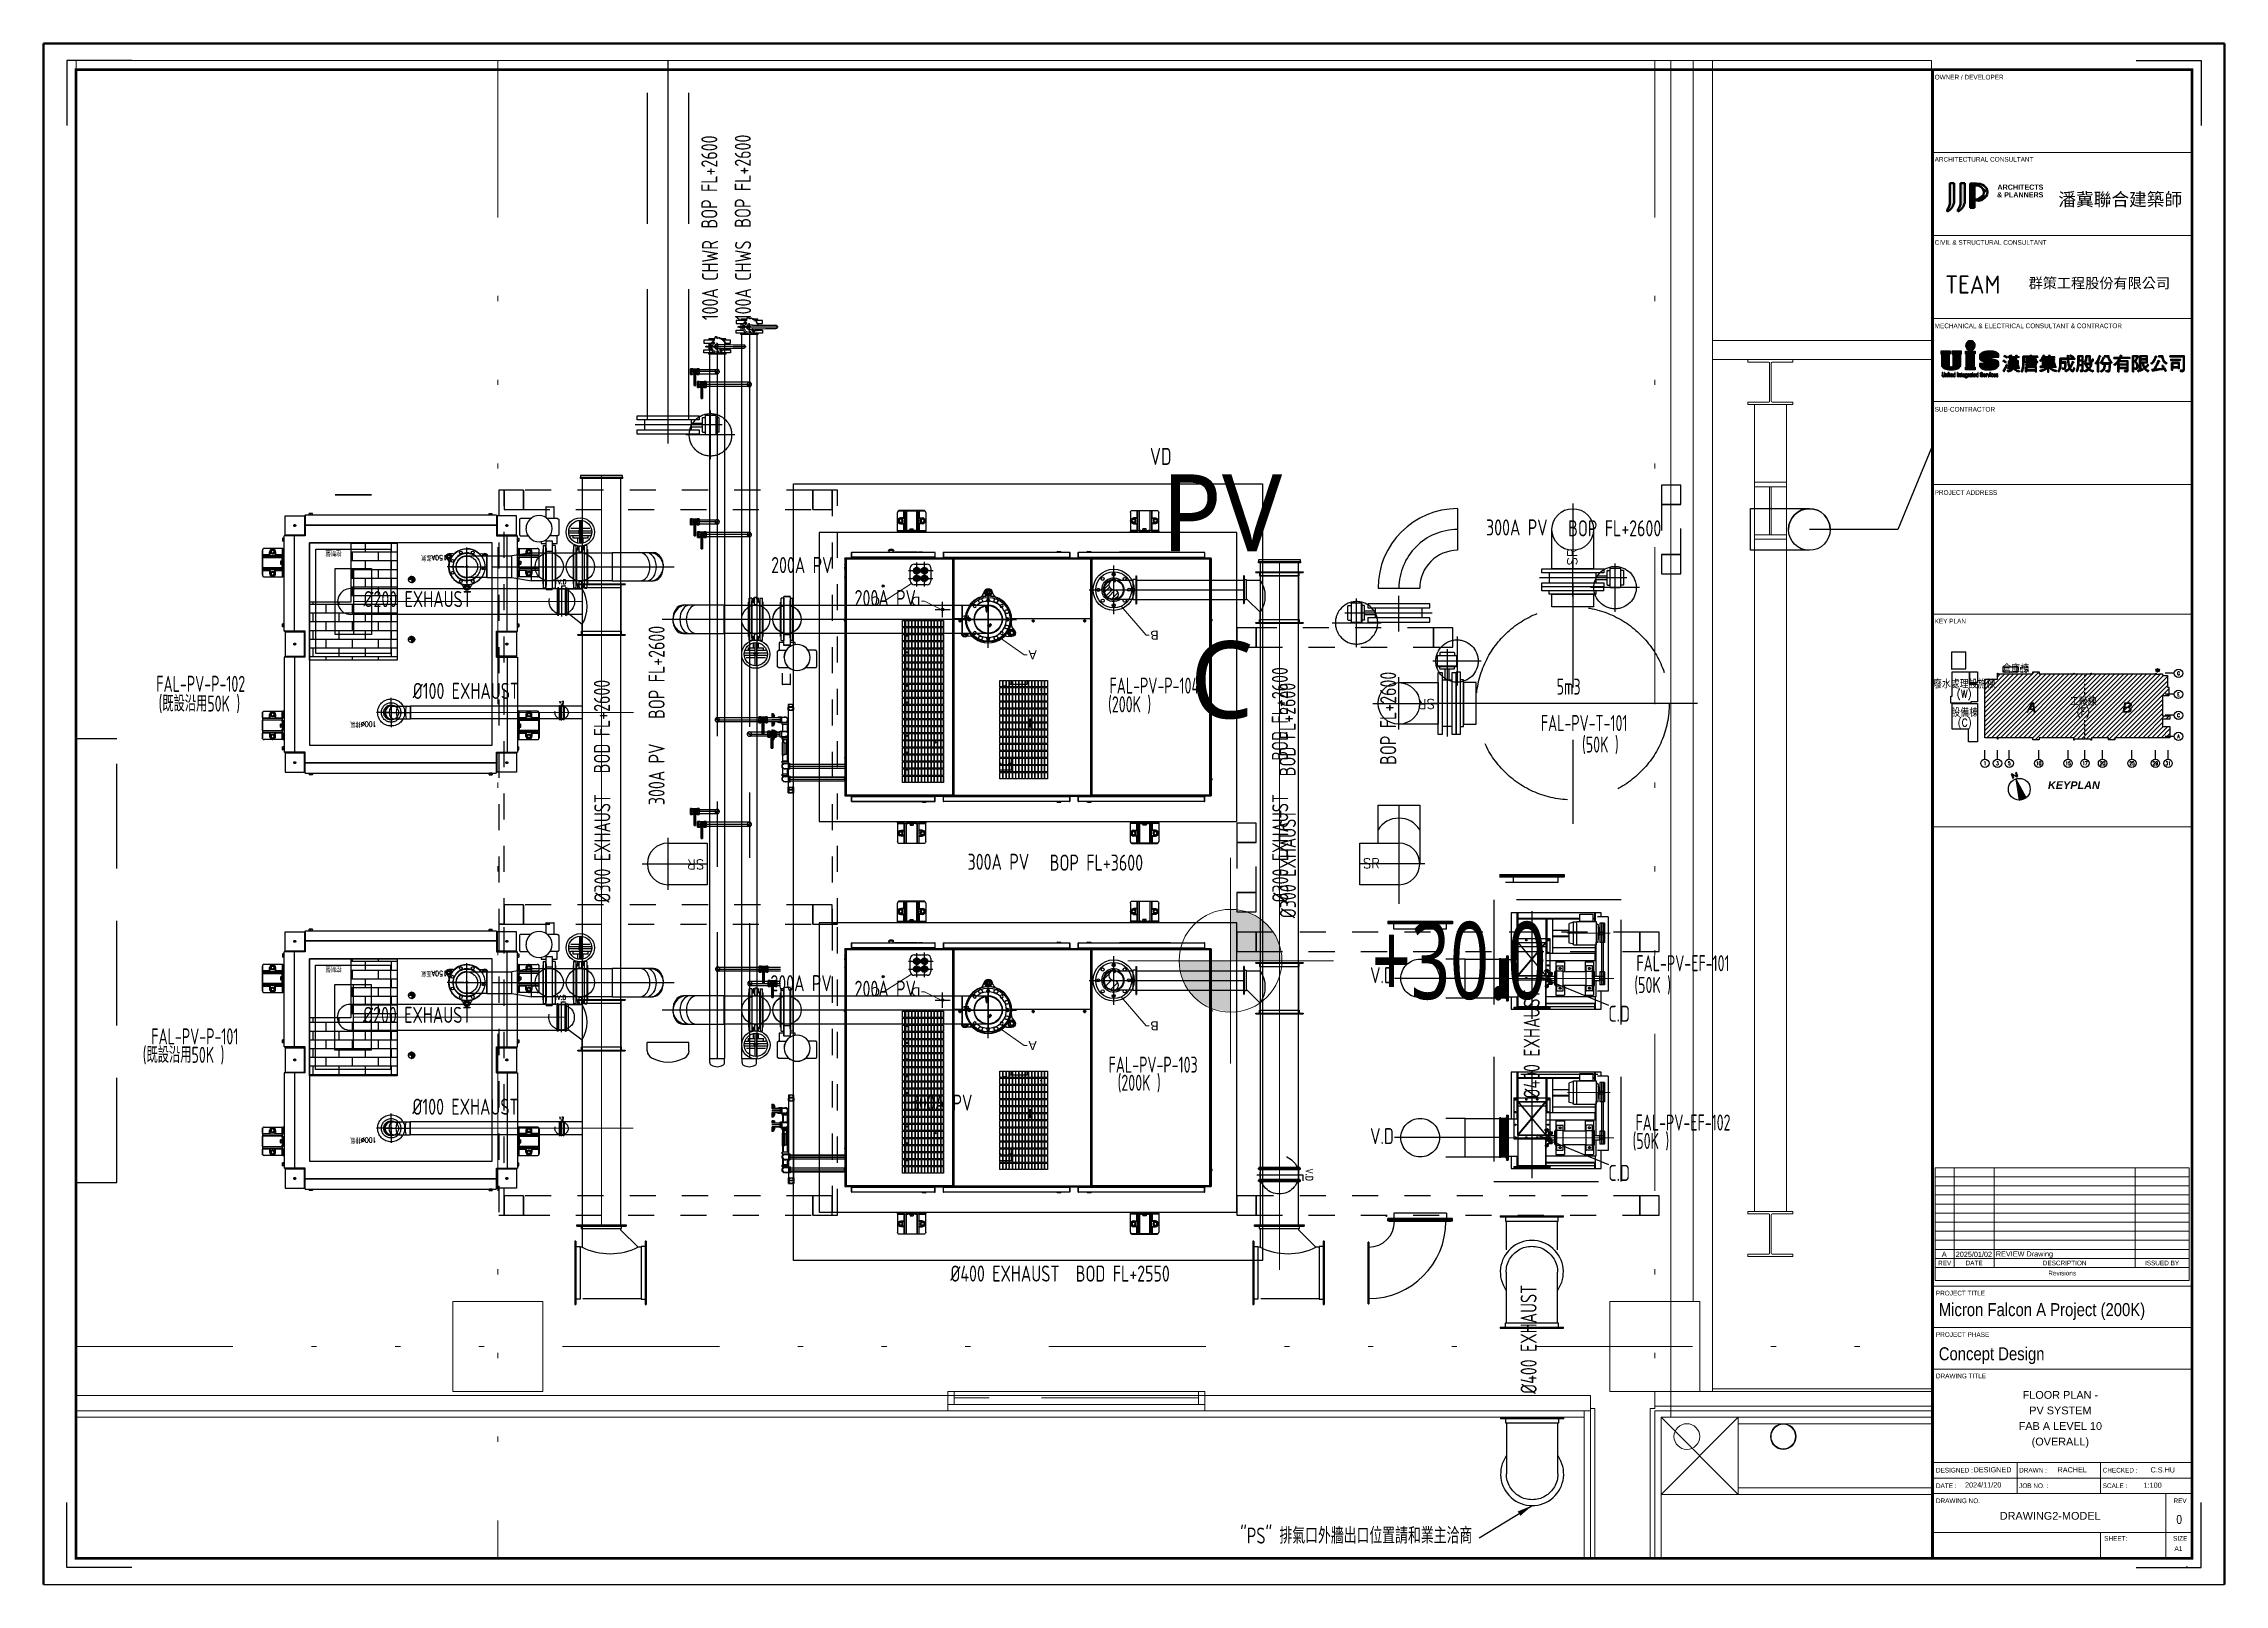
# Paper-space layout '00' of a CAD drawing. Extents: x 22 to 862, y -5 to 589.
# The model-space entities are those that its viewports show. They can reach past a viewport. Long polylines and large blocks are cut down to what shows.
import ezdxf
from ezdxf.enums import TextEntityAlignment as Align

# ---------------------------------------------------------------- set-up
doc = ezdxf.new("R2010")
doc.units = 0
doc.header["$LTSCALE"] = 10
for name, pattern in [('CENTER2', [1.125, 0.75, -0.125, 0.125, -0.125]), ('H12PL1$0$HIDDEN', [0.4, 0.3, -0.1]), ('H12PL1$0$JJP_三點線', [0.9, 0.3, -0.15, 0, -0.15, 0, -0.15, 0, -0.15]), ('H12PL1$0$JJP_虛線(退縮線、投影線、地下室範圍、非屬本工程、圖面分區)', [0.45, 0.3, -0.15]), ('keyplan$0$DOTK2', [0.166, 0.083, -0.083]), ('XFM7P10PV$0$CENTER', [2, 1.25, -0.25, 0.25, -0.25]), ('XFM7P10PV$0$CENTER2', [1.125, 0.75, -0.125, 0.125, -0.125]), ('XFM7P10PV$0$Dashed', [2, 1, -1]), ('XFM7P10PV$0$HIDDEN', [0.375, 0.25, -0.125]), ('XFM7P10PV$0$HIDDEN2', [0.1875, 0.125, -0.0625]), ('XFM7P10PV$0$中心', [29.999999, 12, -6, 6, -6]), ('XFM7P10PV-200K$0$CENTER', [2, 1.25, -0.25, 0.25, -0.25]), ('XFM7P10PV-200K$0$CENTER2', [1.125, 0.75, -0.125, 0.125, -0.125]), ('XFM7P10PV-200K$0$中心', [29.999999, 12, -6, 6, -6]), ('XFM7Q10PV-200K$0$18P6-XFM7QB2-PV$0$CENTER2', [1.125, 0.75, -0.125, 0.125, -0.125]), ('XFM7Q10PV-200K$0$18P6-XFM7QB2-PV$0$HIDDEN', [0.3, 0.2, -0.1]), ('XFM7Q10PV-200K$0$CENTER', [2, 1.25, -0.25, 0.25, -0.25]), ('XFM7Q10PV-200K$0$CENTER2', [1.125, 0.75, -0.125, 0.125, -0.125])]:
    doc.linetypes.add(name, pattern=pattern)
for name, color, linetype, lineweight in [('FALISU$0$ZS__A0NO7', 255, 'Continuous', 5), ('FALTTR$0$A-ANNO-NOTE', 7, 'Continuous', 70), ('FALTTR$0$G-ANNO-TTLB', 7, 'Continuous', 70), ('FALTTR$0$ZS__A0NO7', 255, 'Continuous', 5), ('XFM7P10PV$0$M-HVAC-DUCT-CNTR', 252, 'XFM7P10PV$0$中心', 9), ('XFM7P10PV$0$U-PV', 252, 'Continuous', 30), ('XFM7Q10PV-200K$0$CEN', 1, 'XFM7Q10PV-200K$0$CENTER', 15), ('ZS__A0NO7', 255, 'Continuous', 5)]:
    doc.layers.add(name, color=color, linetype=linetype, lineweight=lineweight)
for name, color, linetype in [('FALTTR$0$A3', 7, 'Continuous'), ('FALTTR$0$UIS-mM', 164, 'Continuous'), ('H12PL1$0$A-LABEL-HIGH.200K', 252, 'Continuous'), ('H12PL1$0$A-OBJE-MEP', 252, 'Continuous'), ('H12PL1$0$A-WALL-EX', 252, 'Continuous'), ('H12PL1$0$A-WALL-IN', 252, 'Continuous'), ('H12PL1$0$A-WALL-IN.200K', 252, 'Continuous'), ('H12PL1$0$A-ZONE', 252, 'Continuous'), ('H12PL1$0$Hattch', 252, 'Continuous'), ('H12PL1$0$L10_14_DRAN', 252, 'Continuous'), ('H12PL1$0$L10_14_KABE1', 252, 'Continuous'), ('H12PL1$0$L10_14_SIAGE2', 252, 'Continuous'), ('H12PL1$0$L10_14_SUGATA3', 252, 'Continuous'), ('H12PL1$0$L10_14_SUGATA4', 252, 'Continuous'), ('H12PL1$0$S-BEAM-SHOW.200K', 252, 'Continuous'), ('H12PL1$0$S-COL', 252, 'Continuous'), ('H12PL1$0$S-COL.200K', 252, 'Continuous'), ('H12PL1$0$S-FNDN', 252, 'Continuous'), ('H12PL1$0$S-GRID', 252, 'Continuous'), ('H12PL1$0$S-SLAB-SHOW.200K', 252, 'Continuous'), ('H12PL1$0$Window', 252, 'Continuous'), ('HA', 1, 'Continuous'), ('keyplan$0$G-KEY-C', 5, 'Continuous'), ('keyplan$0$G-TEXT', 7, 'Continuous'), ('keyplan$0$HYOKI', 5, 'Continuous'), ('keyplan$0$KP', 1, 'Continuous'), ('keyplan$0$柱心', 2, 'Continuous'), ('U-PV-CH-CENTER', 11, 'CENTER2'), ('U-PV-CHR', 3, 'Continuous'), ('U-PV-CHS', 1, 'Continuous'), ('XFM7P10PV$0$M-CMDUCT-DAPR', 252, 'Continuous'), ('XFM7P10PV$0$M-CWTR-CENT', 252, 'XFM7P10PV$0$CENTER'), ('XFM7P10PV$0$M-CWTR-VAVE', 252, 'Continuous'), ('XFM7P10PV$0$M-DUCT-FLAN-L', 252, 'Continuous'), ('XFM7P10PV$0$M-EX-DUCT', 252, 'Continuous'), ('XFM7P10PV$0$M-EX-FIT', 252, 'Continuous'), ('XFM7P10PV$0$M-HVAC-DAPR', 252, 'Continuous'), ('XFM7P10PV$0$PIPE-TEXT-ARROR', 252, 'Continuous'), ('XFM7P10PV$0$SUPPORT', 252, 'XFM7P10PV$0$Dashed'), ('XFM7P10PV$0$U-CV-EXH-DUCT', 252, 'Continuous'), ('XFM7P10PV$0$U-PCW-TXT', 252, 'Continuous'), ('XFM7P10PV$0$U-PV-CH-CENTER', 252, 'XFM7P10PV$0$CENTER2'), ('XFM7P10PV$0$U-PV-CHR', 252, 'Continuous'), ('XFM7P10PV$0$U-PV-CHS', 252, 'Continuous'), ('XFM7P10PV$0$U-PV-EXH', 252, 'Continuous'), ('XFM7P10PV$0$U-PV-PIPE-CENTER', 252, 'XFM7P10PV$0$CENTER2'), ('XFM7P10PV$0$U-PV-PIPE-SUS', 252, 'Continuous'), ('XFM7P10PV-200K$0$U-CV-EXH-DUCT', 110, 'Continuous'), ('XFM7P10PV-200K$0$U-PCW-TXT', 3, 'Continuous'), ('XFM7P10PV-200K$0$U-PV-EXH', 7, 'Continuous'), ('XFM7P10PV-200K$0$U-PV-PIPE-CENTER', 1, 'XFM7P10PV-200K$0$CENTER2'), ('XFM7P10PV-200K$0$U-PV-PIPE-SUS', 200, 'Continuous'), ('XFM7Q10PV-200K$0$PV$0$U-CENTER', 1, 'XFM7Q10PV-200K$0$18P6-XFM7QB2-PV$0$CENTER2'), ('XFM7Q10PV-200K$0$PV$0$U-保溫', 22, 'XFM7Q10PV-200K$0$18P6-XFM7QB2-PV$0$HIDDEN'), ('XFM7Q10PV-200K$0$PV-EQ(200K)', 22, 'Continuous'), ('XFM7Q10PV-200K$0$PV-EQ(FUTURE)', 252, 'XFM7Q10PV-200K$0$18P6-XFM7QB2-PV$0$HIDDEN'), ('XFM7Q10PV-200K$0$U-CDA-TXT', 4, 'Continuous')]:
    doc.layers.add(name, color=color, linetype=linetype)
doc.layers.add('XFM7P10PV-200K$0$M-HVAC-DUCT-CNTR', color=1, linetype='XFM7P10PV-200K$0$中心', lineweight=9, true_color=0xff0000)
doc.styles.add('FALISU$0$MIC-NAME', font='arial.ttf')
doc.styles.add('FALISU$0$PSC-EN', font='arial.ttf', dxfattribs={"width": 0.8})
doc.styles.add('FALTTR$0$ISOCP_B', font='', dxfattribs={"height": 7})
doc.styles.add('FALTTR$0$MIC-Arial', font='arial.ttf', dxfattribs={"height": 3})
doc.styles.add('FALTTR$0$MIC-Arial Narrow', font='ARIALN.TTF', dxfattribs={"height": 1.8})
doc.styles.add('FALTTR$0$Sitka Small_B', font='', dxfattribs={"width": 0.9, "height": 2})
doc.styles.add('FALTTR$0$微軟正黑體_B', font='', dxfattribs={"height": 5})
doc.styles.add('FALTTR$0$新細明體_B', font='', dxfattribs={"height": 4})
doc.styles.add('H12PL1$0$Standard', font='', dxfattribs={"width": 0.8})
doc.styles.add('keyplan$0$BB-TXT', font='romand.shx', dxfattribs={"width": 0.8})
doc.styles.add('keyplan$0$ROMS', font='ROMANS', dxfattribs={"bigfont": 'EXTFONT'})
doc.styles.add('keyplan$0$TEXT', font='simplex.shx', dxfattribs={"width": 0.85, "bigfont": 'chineset.shx'})
doc.styles.add('keyplan$0$XFINE-1', font='arialbi.ttf')
doc.styles.add('TITLE-NAME', font='arial.ttf')
doc.styles.add('XFM7P10PV$0$aa-txt', font='isocp.shx', dxfattribs={"bigfont": 'chineset'})
doc.styles.add('XFM7P10PV$0$STANDARD', font='SIMPLEX', dxfattribs={"bigfont": 'BIGFONT'})
doc.styles.add('XFM7P10PV$0$STDTEXT', font='simplex.shx', dxfattribs={"width": 0.8, "bigfont": 'china.shx'})
doc.styles.add('XFM7P10PV-200K$0$aa-txt', font='isocp.shx', dxfattribs={"bigfont": 'chineset'})
doc.styles.add('XFM7P10PV-200K$0$STANDARD', font='SIMPLEX', dxfattribs={"bigfont": 'BIGFONT'})
doc.styles.add('XFM7Q10PV-200K$0$18P6-XFM7QB2-PV$0$15P6-XFM7QB2PV$0$aa-txt', font='simplex.shx', dxfattribs={"width": 0.8, "bigfont": 'CHINA.shx'})
doc.styles.add('XFM7Q10PV-200K$0$18P6-XFM7QB2-PV$0$aa-txt', font='simplex.shx', dxfattribs={"width": 0.8, "bigfont": 'CHINA.shx'})
doc.styles.add('XFM7Q10PV-200K$0$aa-txt', font='isocp.shx', dxfattribs={"bigfont": 'chineset.shx'})
doc.styles.add('XFM7Q10PV-200K$0$Atlas Copco 3.5mm', font='arial.ttf')
doc.styles.get('FALTTR$0$ISOCP_B').set_extended_font_data('ISOCP', bold=True)
doc.styles.get('FALTTR$0$Sitka Small_B').set_extended_font_data('Sitka Small', bold=True)
doc.styles.get('FALTTR$0$微軟正黑體_B').set_extended_font_data('Microsoft JhengHei', bold=True)
doc.styles.get('FALTTR$0$新細明體_B').set_extended_font_data('PMingLiU', bold=True)
doc.styles.get('H12PL1$0$Standard').set_extended_font_data('Microsoft JhengHei')
doc.dimstyles.new('XFM7P10PV$0$adim-2000', dxfattribs={"dimscale": 2000, "dimtxt": 0.3, "dimasz": 0.25, "dimexe": 0.1, "dimexo": 0.5, "dimgap": 0.15, "dimtad": 0, "dimdec": 4, "dimzin": 0, "dimdsep": 46, "dimtxsty": 'XFM7P10PV$0$aa-txt', "dimcen": 2.5, "dimclrd": 256, "dimclre": 256, "dimclrt": 256, "dimadec": 0, "dimazin": 0, "dimtfac": 1, "dimtdec": 4, "dimtmove": 0, "dimatfit": 3, "dimfxl": 0.1, "dimtolj": 1, "dimtzin": 0, "dimarcsym": 0})
doc.dimstyles.new('XFM7Q10PV-200K$0$Atlas Copco$7', dxfattribs={"dimscale": 10, "dimtxt": 3.5, "dimasz": 2.5, "dimexe": 2, "dimexo": 1, "dimgap": 0.762, "dimtad": 1, "dimdec": 1, "dimrnd": 1e-08, "dimtxsty": 'XFM7Q10PV-200K$0$Atlas Copco 3.5mm', "dimcen": 0.09, "dimdle": 10, "dimclrd": 7, "dimclre": 256, "dimclrt": 7, "dimadec": 1, "dimazin": 2, "dimtfac": 1, "dimtdec": 4, "dimtmove": 0, "dimatfit": 3, "dimfxl": 1, "dimtolj": 1, "dimlwd": 9, "dimlwe": 9, "dimarcsym": 0})
pattern_1 = [(45, (0, -219.6886), (-0.8838835, 0.8838835), [])]
pattern_2 = [(45, (-321.55, -376631.01), (-33.6759605, 33.6759605), [])]

# ---------------------------------------------------------------- blocks, each defined once
blk = doc.blocks.new('FALTTR$0$new block')
h = blk.add_hatch(color=114)
h.paths.add_polyline_path([(28.34, 7.27), (28.46, 7.54), (28.59, 7.83), (28.72, 8.14), (28.76, 8.24), (28.74, 8.28), (28.59, 8.63), (28.54, 8.67), (28.49, 8.62), (28.48, 8.59), (28.36, 8.34), (28.23, 8.06), (28.1, 7.78), (28, 7.59), (27.85, 7.32), (27.7, 7.07), (27.55, 6.83), (27.51, 6.78), (27.33, 6.53), (27.15, 6.33), (27.12, 6.23), (27.16, 6.16), (27.19, 6.12), (27.47, 5.83), (27.59, 5.73), (27.65, 5.82), (27.69, 6.07), (27.81, 6.26), (27.96, 6.52), (28.09, 6.76), (28.1, 6.79), (28.22, 7.02)])
h.paths.add_polyline_path([(27.52, 9.58), (27.65, 9.49), (27.89, 9.32), (28.12, 9.13), (28.14, 9.15), (28.35, 9.45), (28.4, 9.52), (28.2, 9.67), (27.95, 9.85), (27.89, 9.88), (27.66, 10.02), (27.37, 10.18), (27.31, 10.13), (27.22, 10.02), (27.09, 9.82), (27.25, 9.75)])
h.paths.add_polyline_path([(28.05, 11.87), (27.76, 12.02), (27.69, 11.96), (27.61, 11.85), (27.48, 11.65), (27.61, 11.59), (27.9, 11.44), (28.01, 11.37), (28.25, 11.2), (28.48, 11.02), (28.5, 11.04), (28.72, 11.34), (28.76, 11.41), (28.58, 11.54), (28.32, 11.72), (28.29, 11.74)])
for points in [[(29.79, 11.18), (29.79, 10.24), (29.9, 10.15), (30.17, 10.15), (30.29, 10.24), (30.29, 10.32), (30.29, 10.71), (30.29, 11.18), (32.01, 11.18), (32.01, 10.71), (30.29, 10.71), (30.29, 10.32), (32.01, 10.32), (32.01, 10.24), (32.12, 10.15), (32.4, 10.15), (32.51, 10.24), (32.51, 11.18), (33.34, 11.18), (33.4, 11.3), (33.4, 11.52), (33.34, 11.6), (32.51, 11.6), (32.51, 11.8), (32.58, 11.94), (32.65, 12.04), (32.52, 12.11), (32.12, 12.13), (32.01, 12.04), (32.01, 11.6), (30.29, 11.6), (30.29, 11.82), (30.36, 11.96), (30.43, 12.07), (30.3, 12.14), (29.9, 12.16), (29.79, 12.07), (29.79, 11.6), (29.04, 11.6), (28.99, 11.52), (28.99, 11.3), (29.04, 11.18)], [(30.95, 8.6), (30.95, 8.21), (31.43, 8.21), (31.43, 8.6)], [(37.57, 9.68), (35.65, 9.68), (35.57, 9.56), (35.57, 9.35), (35.65, 9.24), (37.57, 9.24), (40.54, 9.24), (40.62, 9.35), (40.62, 9.56), (40.54, 9.68)], [(39.51, 10.2), (39.51, 9.68), (40.01, 9.68), (40.01, 10.57), (39.9, 10.66), (37.57, 10.66), (35.98, 10.66), (35.9, 10.54), (35.9, 10.32), (35.98, 10.2)], [(35.98, 8.65), (35.9, 8.54), (35.9, 8.32), (35.98, 8.21), (37.57, 8.21), (39.9, 8.21), (40.01, 8.32), (40.01, 9.24), (39.51, 9.24), (39.51, 8.65)], [(31.95, 6.72), (31.74, 6.92), (31.64, 7.01), (33.45, 7.01), (33.51, 7.13), (33.51, 7.35), (33.45, 7.43), (31.41, 7.43), (31.39, 7.49), (31.39, 7.49), (31.42, 7.79), (30.94, 7.79), (30.93, 7.72), (30.86, 7.44), (30.86, 7.43), (28.93, 7.43), (28.87, 7.35), (28.87, 7.13), (28.93, 7.01), (30.65, 7.01), (30.63, 6.98), (30.41, 6.78), (30.32, 6.72), (30.09, 6.58), (29.81, 6.46), (29.49, 6.35), (29.31, 6.28), (29.02, 6.2), (28.73, 6.15), (28.77, 6.05), (28.99, 5.77), (29.12, 5.65), (29.17, 5.66), (29.49, 5.77), (29.72, 5.85), (30.02, 5.98), (30.28, 6.12), (30.51, 6.26), (30.72, 6.41), (30.8, 6.48), (31.01, 6.69), (31.18, 6.92), (31.28, 6.78), (31.48, 6.55), (31.64, 6.4), (31.9, 6.21), (31.95, 6.17), (32.19, 6.03), (32.48, 5.88), (32.63, 5.81), (32.91, 5.72), (33.2, 5.65), (33.32, 5.71), (33.36, 5.76), (33.57, 5.98), (33.59, 6.07), (33.54, 6.1), (33.42, 6.12), (33.13, 6.17), (33.06, 6.18), (32.78, 6.27), (32.5, 6.39), (32.39, 6.44), (32.13, 6.59)], [(30.95, 8.21), (29.23, 8.21), (29.17, 8.12), (29.17, 7.9), (29.23, 7.79), (30.94, 7.79), (33.15, 7.79), (33.2, 7.9), (33.2, 8.12), (33.15, 8.21)]]:
    blk.add_hatch(color=114).paths.add_polyline_path(points)
h = blk.add_hatch(color=114)
h.paths.add_polyline_path([(33.04, 8.6), (33.15, 8.67), (33.15, 9.84), (33.04, 9.93), (31.43, 9.93), (31.43, 10.32), (30.95, 10.32), (30.95, 9.93), (29.34, 9.93), (29.23, 9.84), (29.23, 8.67), (29.34, 8.6), (30.95, 8.6)])
h.paths.add_polyline_path([(31.43, 8.98), (31.43, 9.54), (32.65, 9.54), (32.65, 8.98)], flags=16)
h.paths.add_polyline_path([(30.95, 8.98), (29.73, 8.98), (29.73, 9.54), (30.95, 9.54)], flags=16)
at = {"layer": 'FALTTR$0$UIS-mM'}
for points in [[(13.74, 14.17), (15.39, 14.17, 4.273121)], [(40.54, 11.24), (40.62, 11.34), (40.62, 11.57), (40.54, 11.68), (38.07, 11.68), (38.07, 11.85), (38.14, 12), (38.2, 12.1), (38.08, 12.16), (37.68, 12.18), (37.57, 12.1), (37.57, 11.68), (34.9, 11.68), (34.79, 11.57), (34.79, 9.31), (34.79, 8.98), (34.78, 8.66), (34.76, 8.36), (34.74, 8.09), (34.72, 7.83), (34.69, 7.59), (34.64, 7.3), (34.57, 7.01), (34.5, 6.73), (34.39, 6.42), (34.28, 6.15), (34.15, 5.93), (34.18, 5.83), (34.21, 5.82), (34.44, 5.64), (34.51, 5.62), (34.6, 5.76), (34.74, 6.01), (34.85, 6.28), (34.86, 6.31), (34.96, 6.59), (35.05, 6.87), (35.12, 7.16), (35.16, 7.44), (35.18, 7.52), (35.21, 7.76), (35.24, 8.02), (35.26, 8.31), (35.28, 8.62), (35.28, 8.96), (35.29, 9.31), (35.29, 11.24)], [(42.14, 11.05), (41.97, 10.81), (41.89, 10.7), (41.71, 10.46), (41.5, 10.25), (41.29, 10.06), (41.26, 10.02), (41.31, 9.97), (41.58, 9.87), (41.73, 9.84), (41.77, 9.87), (41.99, 10.07), (42.2, 10.29), (42.32, 10.45), (42.32, 8.18), (42.43, 8.09), (42.7, 8.09), (42.82, 8.18), (42.82, 8.32), (42.82, 8.77), (42.82, 9.21), (42.82, 9.63), (42.82, 10.1), (46.9, 10.1), (46.96, 10.2), (46.96, 10.43), (46.9, 10.52), (42.82, 10.52), (42.82, 10.99), (47.07, 10.99), (47.15, 11.09), (47.15, 11.32), (47.07, 11.43), (42.88, 11.43), (42.89, 11.45), (43, 11.72), (43.12, 11.8), (43.18, 11.88), (43.1, 11.97), (42.62, 12.16), (42.56, 12.11), (42.49, 11.86), (42.39, 11.58), (42.28, 11.34), (42.27, 11.31)], [(42.82, 9.63), (42.82, 9.21), (46.9, 9.21), (46.96, 9.31), (46.96, 9.54), (46.9, 9.63)], [(47.18, 8.32), (47.26, 8.43), (47.26, 8.65), (47.18, 8.77), (42.82, 8.77), (42.82, 8.32)], [(44.72, 11.86), (44.58, 11.62), (44.43, 11.43), (45.03, 11.43), (45.07, 11.49), (45.23, 11.74), (45.37, 11.82), (45.46, 11.88), (45.45, 11.89), (45.28, 11.98), (44.87, 12.16), (44.82, 12.11)], [(44.99, 10.99), (44.48, 10.99), (44.48, 10.52), (44.99, 10.52)], [(44.48, 10.1), (44.48, 9.63), (44.99, 9.63), (44.99, 10.1)], [(44.99, 9.21), (44.48, 9.21), (44.48, 8.77), (44.99, 8.77)], [(55.99, 9.96), (55.99, 9.69), (55.98, 9.36), (55.97, 9.05), (55.96, 8.77), (55.94, 8.49), (55.92, 8.24), (55.91, 8.13), (55.88, 7.83), (55.83, 7.53), (55.78, 7.24), (55.72, 6.96), (55.7, 6.85), (55.6, 6.54), (55.51, 6.27), (55.4, 6.03), (55.44, 5.94), (55.46, 5.93), (55.7, 5.74), (55.76, 5.73), (55.88, 5.94), (55.99, 6.21), (56.08, 6.49), (56.14, 6.66), (56.22, 6.95), (56.28, 7.23), (56.34, 7.52), (56.38, 7.81), (56.4, 7.99), (57.57, 7.99), (57.57, 8.43), (56.44, 8.43), (56.45, 8.56), (56.46, 8.83), (56.47, 9.13), (56.48, 9.44), (56.49, 9.77), (57.57, 9.77), (57.57, 10.2), (56.49, 10.2), (56.49, 11.49), (56.49, 11.93), (56.1, 11.93), (55.99, 11.82)], [(57.57, 11.49), (57.57, 10.2), (57.57, 9.77), (57.57, 8.43), (57.57, 7.99), (57.57, 6.62), (57.48, 6.36), (57.35, 6.3), (56.98, 6.28), (56.93, 6.23), (57.02, 6.03), (57.09, 5.79), (57.18, 5.7), (57.57, 5.78), (57.81, 5.89), (57.85, 5.92), (58.02, 6.14), (58.07, 6.42), (58.07, 11.82), (57.93, 11.93), (56.49, 11.93), (56.49, 11.49)], [(61.49, 8.7), (61.36, 8.94), (61.24, 8.98), (58.63, 8.98), (58.54, 8.88), (58.54, 8.65), (58.63, 8.54), (60.92, 8.54), (60.85, 8.31), (60.75, 8.05), (60.68, 7.88), (60.54, 7.61), (60.38, 7.37), (60.35, 7.34), (60.16, 7.11), (60.12, 7.15), (59.93, 7.38), (59.81, 7.54), (59.66, 7.8), (59.54, 8.07), (59.47, 8.25), (59.38, 8.54), (58.9, 8.54), (58.92, 8.47), (59.02, 8.16), (59.12, 7.89), (59.24, 7.65), (59.32, 7.47), (59.47, 7.22), (59.65, 6.97), (59.82, 6.8), (59.81, 6.78), (59.74, 6.73), (59.51, 6.57), (59.24, 6.43), (58.95, 6.3), (58.68, 6.21), (58.39, 6.14), (58.35, 6.1), (58.39, 6.03), (58.55, 5.8), (58.68, 5.73), (58.9, 5.79), (59.19, 5.89), (59.43, 6), (59.43, 6), (59.7, 6.14), (59.95, 6.3), (60.18, 6.47), (60.26, 6.41), (60.47, 6.27), (60.73, 6.12), (61, 5.98), (61.07, 5.96), (61.36, 5.84), (61.62, 5.75), (61.74, 5.7), (61.81, 5.77), (61.86, 5.81), (62.07, 6.01), (62.1, 6.1), (62.03, 6.14), (61.89, 6.17), (61.58, 6.27), (61.31, 6.37), (61.08, 6.48), (61.04, 6.5), (60.77, 6.64), (60.53, 6.8), (60.54, 6.81), (60.73, 7.03), (60.85, 7.2), (60.99, 7.45), (61.13, 7.74), (61.18, 7.84), (61.28, 8.07), (61.38, 8.36)], [(59.51, 10.78), (59.52, 11.09), (59.52, 11.43), (60.41, 11.43), (60.41, 9.77), (60.49, 9.57), (60.59, 9.53), (60.91, 9.49), (61.46, 9.49), (61.64, 9.51), (61.83, 9.67), (61.89, 9.84), (61.97, 10.12), (62.04, 10.45), (61.95, 10.57), (61.72, 10.66), (61.63, 10.68), (61.57, 10.64), (61.51, 10.33), (61.45, 10.1), (61.27, 9.99), (61.15, 9.99), (60.95, 10.03), (60.91, 10.13), (60.91, 11.77), (60.79, 11.88), (59.13, 11.88), (59.02, 11.77), (59.02, 11.11), (59.01, 10.99), (58.99, 10.69), (58.94, 10.41), (58.92, 10.36), (58.8, 10.11), (58.62, 9.89), (58.38, 9.68), (58.43, 9.58), (58.61, 9.34), (58.74, 9.29), (58.94, 9.44), (59.13, 9.64), (59.19, 9.71), (59.33, 9.96), (59.43, 10.25), (59.47, 10.48)], [(72.42, 10.79), (76.05, 10.79), (76.13, 10.91), (76.13, 11.13), (76.05, 11.24), (72.63, 11.24), (72.65, 11.28), (72.77, 11.55), (72.99, 11.68), (73.07, 11.8), (72.99, 11.9), (72.44, 12.1), (72.33, 12.02), (72.25, 11.78), (72.15, 11.5), (72.05, 11.24), (69.91, 11.24), (69.83, 11.13), (69.83, 10.91), (69.91, 10.79), (71.84, 10.79), (71.8, 10.72), (71.71, 10.55), (71.56, 10.3), (71.39, 10.05), (71.21, 9.81), (71.21, 9.8), (71.02, 9.57), (70.82, 9.35), (70.61, 9.13), (70.4, 8.94), (70.18, 8.75), (69.94, 8.57), (69.89, 8.49), (69.93, 8.44), (69.97, 8.43), (70.24, 8.31), (70.41, 8.29), (70.62, 8.46), (70.85, 8.65), (71.07, 8.85), (71.28, 9.06), (71.41, 9.22), (71.41, 5.73), (71.52, 5.65), (71.8, 5.65), (71.91, 5.73), (71.91, 6.89), (71.91, 7.35), (71.91, 8.24), (71.91, 8.67), (71.91, 9.52), (74.91, 9.52), (74.91, 8.67), (74.91, 8.24), (74.91, 7.35), (74.91, 6.89), (74.91, 6.4), (74.77, 6.23), (74.69, 6.21), (74.43, 6.19), (74.01, 6.18), (73.94, 6.15), (74.03, 5.94), (74.1, 5.7), (74.19, 5.62), (74.52, 5.65), (74.81, 5.7), (75.05, 5.76), (75.32, 5.91), (75.41, 6.12), (75.41, 9.87), (75.27, 9.99), (71.96, 9.99), (72.03, 10.09), (72.12, 10.24), (72.27, 10.49)], [(77.55, 11.49), (78.83, 11.49), (77.89, 9.68), (77.85, 9.56), (77.92, 9.49), (78.1, 9.3), (78.29, 9.07), (78.45, 8.83), (78.59, 8.59), (78.67, 8.4), (78.75, 8.12), (78.78, 7.85), (78.75, 7.59), (78.65, 7.35), (78.5, 7.19), (78.21, 7.13), (77.89, 7.17), (77.8, 7.1), (77.84, 7.02), (77.92, 6.71), (78.1, 6.59), (78.17, 6.59), (78.49, 6.63), (78.71, 6.73), (78.74, 6.74), (78.97, 6.91), (79.14, 7.15), (79.18, 7.26), (79.25, 7.54), (79.27, 7.85), (79.27, 7.94), (79.24, 8.22), (79.16, 8.5), (79.05, 8.79), (79.02, 8.85), (78.86, 9.11), (78.69, 9.34), (78.49, 9.55), (78.44, 9.65), (78.47, 9.76), (79.41, 11.68), (79.23, 11.86), (79.05, 11.91), (77.16, 11.91), (77.05, 11.82), (77.05, 5.76), (77.16, 5.68), (77.44, 5.68), (77.55, 5.76)], [(79.74, 6.44), (79.64, 6.4), (79.34, 6.32), (79.08, 6.26), (79.14, 6.09), (79.27, 5.76), (79.35, 5.65), (79.55, 5.85), (79.77, 5.92), (80.05, 6.01), (80.33, 6.11), (80.61, 6.21), (80.89, 6.32), (81.16, 6.43), (81.17, 6.48), (81.19, 6.85), (81.13, 6.92), (81.1, 6.91), (81.08, 6.9), (80.81, 6.79), (80.53, 6.69), (80.24, 6.59), (80.24, 8.98), (80.24, 9.43), (80.24, 10.24), (80.24, 10.68), (80.24, 11.46), (80.24, 11.91), (79.85, 11.91), (79.74, 11.8)], [(82.3, 11.46), (82.3, 10.68), (82.3, 10.24), (82.3, 9.43), (80.24, 9.43), (80.24, 8.98), (82.69, 8.98), (82.8, 9.1), (82.8, 11.82), (82.69, 11.91), (80.24, 11.91), (80.24, 11.46)], [(82.3, 10.24), (82.3, 10.68), (80.24, 10.68), (80.24, 10.24)], [(81.81, 7.59), (81.8, 7.62), (81.7, 7.85), (81.6, 8.13), (81.51, 8.43), (81.45, 8.67), (81.39, 8.98), (80.93, 8.98), (80.97, 8.79), (81.03, 8.48), (81.1, 8.2), (81.17, 7.96), (81.24, 7.71), (81.35, 7.44), (81.48, 7.17), (81.56, 7.02), (81.72, 6.77), (81.92, 6.52), (82.01, 6.42), (82.23, 6.21), (82.46, 6.03), (82.66, 5.9), (82.9, 5.76), (82.99, 5.7), (83.08, 5.78), (83.14, 5.84), (83.35, 6.04), (83.38, 6.12), (83.33, 6.17), (83.12, 6.26), (82.86, 6.4), (82.64, 6.56), (82.55, 6.63), (82.33, 6.83), (82.15, 7.05), (82.08, 7.15), (82.27, 7.29), (82.5, 7.46), (82.72, 7.66), (82.94, 7.86), (83.16, 8.09), (83.33, 8.13), (83.41, 8.18), (83.41, 8.19), (83.29, 8.32), (82.97, 8.6), (82.89, 8.55), (82.87, 8.52), (82.66, 8.28), (82.46, 8.07), (82.25, 7.89), (82.07, 7.75)], [(95.22, 9.18), (95.11, 9.26), (92.22, 9.26), (92.12, 9.15), (92.12, 6.4), (92.22, 6.31), (92.5, 6.31), (92.61, 6.4), (92.61, 7.17), (92.61, 7.63), (92.61, 8.82), (94.72, 8.82), (94.72, 7.63), (94.72, 7.17), (94.72, 6.89), (94.83, 6.82), (95.11, 6.82), (95.22, 6.89)], [(44.79, 7.85), (44.86, 7.99), (44.93, 8.09), (44.8, 8.16), (44.4, 8.18), (44.29, 8.09), (44.29, 7.85), (41.57, 7.85), (41.48, 7.74), (41.48, 7.51), (41.57, 7.4), (44.05, 7.4), (43.95, 7.33), (43.7, 7.14), (43.48, 7), (43.3, 6.9), (43.03, 6.77), (42.76, 6.65), (42.49, 6.55), (42.45, 6.53), (42.19, 6.46), (41.92, 6.38), (41.62, 6.31), (41.29, 6.23), (41.34, 6.14), (41.39, 6.1), (41.59, 5.88), (41.68, 5.79), (41.76, 5.8), (42.01, 5.87), (42.42, 6.01), (42.57, 6.06), (42.85, 6.18), (43.12, 6.3), (43.37, 6.43), (43.62, 6.57), (43.87, 6.73), (44.12, 6.91), (44.29, 7.03), (44.29, 5.68), (44.4, 5.6), (44.68, 5.6), (44.79, 5.68), (44.79, 7.2), (44.83, 7.17), (45.06, 6.97), (45.29, 6.8), (45.47, 6.67), (45.71, 6.51), (45.97, 6.36), (46.26, 6.21), (46.4, 6.14), (46.64, 6.04), (46.92, 5.93), (47.21, 5.83), (47.54, 5.73), (47.61, 5.8), (47.67, 5.87), (47.88, 6.1), (47.96, 6.18), (47.77, 6.21), (47.48, 6.28), (47.2, 6.36), (46.92, 6.45), (46.62, 6.56), (46.34, 6.67), (46.08, 6.8), (45.84, 6.92), (45.62, 7.05), (45.38, 7.21), (45.11, 7.4), (47.51, 7.4), (47.6, 7.51), (47.6, 7.74), (47.51, 7.85)], [(92.61, 7.63), (92.61, 7.17), (94.72, 7.17), (94.72, 7.63)]]:
    blk.add_hatch(color=114, dxfattribs=at).paths.add_polyline_path(points)
h = blk.add_hatch(color=256, dxfattribs=at)
edge = h.paths.add_edge_path()
edge.add_line((11.13, 12.59), (11.13, 13.65))
edge.add_line((11.13, 13.65), (7.41, 13.65))
edge.add_line((7.41, 13.65), (7.41, 12.59))
edge.add_line((7.41, 12.59), (7.49, 12.59))
edge.add_arc((7.49, 12.34), 0.246, 0, 90, ccw=False)
edge.add_line((7.73, 12.34), (7.73, 7.93))
edge.add_arc((7.49, 7.93), 0.246, 316.57841, 360, ccw=False)
edge.add_arc((7.12, 8.28), 0.756, 223.42159, 316.57841, ccw=False)
edge.add_arc((6.75, 7.93), 0.246, 180, 223.42159, ccw=False)
edge.add_line((6.5, 7.93), (6.5, 12.34))
edge.add_arc((6.75, 12.34), 0.246, 90, 180, ccw=False)
edge.add_line((6.75, 12.59), (6.82, 12.59))
edge.add_line((6.82, 12.59), (6.82, 13.65))
edge.add_line((6.82, 13.65), (3.1, 13.65))
edge.add_line((3.1, 13.65), (3.1, 12.59))
edge.add_line((3.1, 12.59), (3.17, 12.59))
edge.add_arc((3.17, 12.34), 0.246, 0, 90, ccw=False)
edge.add_line((3.42, 12.34), (3.42, 7.98))
edge.add_arc((3.66, 7.98), 0.246, 180, 208.54169)
edge.add_arc((6.17, 9.81), 3.35, 215.59317, 271.44221)
edge.add_line((6.25, 6.47), (7.98, 6.47))
edge.add_arc((8.06, 9.81), 3.35, 268.55779, 324.40683)
edge.add_arc((10.57, 7.98), 0.246, 331.45831, 360)
edge.add_line((10.82, 7.98), (10.82, 12.34))
edge.add_arc((11.06, 12.34), 0.246, 90, 180, ccw=False)
edge.add_line((11.06, 12.59), (11.13, 12.59))
h = blk.add_hatch(color=256, dxfattribs=at)
edge = h.paths.add_edge_path()
edge.add_line((16.36, 13.65), (16.36, 12.59))
edge.add_line((16.36, 12.59), (16.29, 12.59))
edge.add_arc((16.29, 12.34), 0.246, 90, 180)
edge.add_line((16.04, 12.34), (16.04, 7.78))
edge.add_arc((16.29, 7.78), 0.246, 180, 270)
edge.add_line((16.29, 7.53), (16.36, 7.53))
edge.add_line((16.36, 7.53), (16.36, 6.47))
edge.add_line((16.36, 6.47), (12.64, 6.47))
edge.add_line((12.64, 6.47), (12.64, 7.53))
edge.add_line((12.64, 7.53), (12.71, 7.53))
edge.add_arc((12.71, 7.78), 0.246, 270, 360)
edge.add_line((12.96, 7.78), (12.96, 12.34))
edge.add_arc((12.71, 12.34), 0.246, 0, 90)
edge.add_line((12.71, 12.59), (12.64, 12.59))
edge.add_line((12.64, 12.59), (12.64, 13.65))
edge.add_line((12.64, 13.65), (16.36, 13.65))
h = blk.add_hatch(color=256, dxfattribs=at)
edge = h.paths.add_edge_path()
edge.add_arc((20.8, 11.43), 2.79, 163.90838, 194.77331)
edge.add_arc((19.32, 11.16), 1.3, 199.89373, 250.14073)
edge.add_arc((22.62, 18.14), 9.01, 245.45515, 257.7448)
edge.add_line((20.71, 9.33), (21.93, 8.98))
edge.add_arc((21.83, 8.28), 0.698, -190.33355, 82.22693, ccw=False)
edge.add_arc((21.85, 8.43), 0.706, 142.10266, 181.47007, ccw=False)
edge.add_line((21.3, 8.86), (18.06, 8.86))
edge.add_line((18.06, 8.86), (18.06, 7.69))
edge.add_arc((20.82, 10.18), 3.71, 222.03631, 271.70641)
edge.add_line((20.93, 6.47), (22.66, 6.47))
edge.add_arc((22.64, 9.89), 3.42, 270.29875, 324.94484)
edge.add_arc((22.76, 8.69), 2.79, 343.90838, 374.77331)
edge.add_arc((24.24, 8.96), 1.3, 19.89373, 70.14073)
edge.add_arc((21.21, 2.03), 8.85, 66.98662, 79.38447)
edge.add_line((22.84, 10.73), (21.63, 11.14))
edge.add_arc((21.73, 11.83), 0.689, -9.65427, 261.54765, ccw=False)
edge.add_arc((21.7, 11.69), 0.706, -33.3407, 1.47007, ccw=False)
edge.add_line((22.29, 11.3), (25.49, 11.3))
edge.add_line((25.49, 11.3), (25.49, 12.52))
edge.add_arc((22.85, 10.03), 3.63, 43.32536, 93.53692)
edge.add_line((22.63, 13.65), (20.9, 13.65))
edge.add_arc((20.92, 10.23), 3.42, 90.29875, 144.94484)
h = blk.add_hatch(color=114, dxfattribs=at)
h.paths.add_polyline_path([(37.57, 10.66), (38.07, 10.66), (38.07, 11.24), (37.57, 11.24)])
h.paths.add_polyline_path([(38.07, 10.2), (37.57, 10.2), (37.57, 9.68), (38.07, 9.68)])
h.paths.add_polyline_path([(37.57, 9.24), (37.57, 8.65), (38.07, 8.65), (38.07, 9.24)])
h.paths.add_polyline_path([(37.57, 8.21), (37.57, 7.65), (38.07, 7.65), (38.07, 8.21)])
h = blk.add_hatch(color=114, dxfattribs=at)
h.paths.add_polyline_path([(53.48, 11.53), (53.72, 11.39), (53.97, 11.23), (54.21, 11.06), (54.22, 11.08), (54.42, 11.37), (54.46, 11.43), (54.43, 11.46), (54.2, 11.61), (53.92, 11.79), (53.8, 11.86), (53.54, 11.99), (53.24, 12.13), (53.17, 12.08), (53.09, 11.97), (52.96, 11.77), (53.19, 11.68)])
h.paths.add_polyline_path([(52.52, 10.91), (52.52, 11.08), (52.51, 11.37), (52.51, 11.68), (52.57, 11.86), (52.63, 11.96), (52.5, 12.03), (52.04, 12.07), (51.99, 11.98), (51.99, 11.78), (52, 11.47), (52.01, 11.18), (52.02, 10.91), (49.18, 10.91), (49.07, 10.79), (49.07, 9.1), (49.07, 8.9), (49.06, 8.57), (49.05, 8.28), (49.02, 8), (48.99, 7.74), (48.97, 7.59), (48.91, 7.3), (48.84, 7.01), (48.75, 6.73), (48.65, 6.49), (48.52, 6.22), (48.38, 6.01), (48.41, 5.91), (48.44, 5.9), (48.67, 5.71), (48.74, 5.7), (48.82, 5.8), (48.98, 6.05), (49.1, 6.31), (49.2, 6.53), (49.3, 6.82), (49.39, 7.1), (49.44, 7.37), (49.48, 7.57), (49.51, 7.82), (49.54, 8.1), (49.56, 8.4), (49.57, 8.74), (49.57, 9.1), (51.04, 9.1), (51.02, 8.76), (51, 8.43), (50.98, 8.16), (50.96, 7.95), (50.94, 7.82), (50.89, 7.49), (50.82, 7.28), (50.74, 7.16), (50.49, 7.07), (50.45, 7.07), (50.17, 7.11), (49.88, 7.2), (49.88, 7.15), (49.97, 6.96), (50.05, 6.71), (50.15, 6.59), (50.49, 6.54), (50.8, 6.57), (51.04, 6.67), (51.18, 6.85), (51.2, 6.88), (51.28, 7.11), (51.35, 7.4), (51.4, 7.76), (51.42, 7.89), (51.44, 8.12), (51.46, 8.38), (51.47, 8.69), (51.48, 9.04), (51.49, 9.43), (51.4, 9.54), (49.57, 9.54), (49.57, 10.45), (52.04, 10.45), (52.06, 10.17), (52.08, 9.88), (52.11, 9.61), (52.12, 9.54), (52.16, 9.24), (52.2, 8.94), (52.25, 8.65), (52.31, 8.36), (52.37, 8.08), (52.45, 7.79), (52.54, 7.51), (52.64, 7.23), (52.59, 7.19), (52.41, 7.01), (52.2, 6.81), (51.96, 6.63), (51.72, 6.46), (51.65, 6.42), (51.39, 6.26), (51.13, 6.15), (51.07, 6.1), (51.13, 6), (51.31, 5.82), (51.43, 5.73), (51.58, 5.77), (51.71, 5.85), (51.96, 6.02), (52.21, 6.19), (52.44, 6.37), (52.65, 6.56), (52.86, 6.76), (53, 6.49), (53.16, 6.25), (53.33, 6.04), (53.52, 5.85), (53.74, 5.7), (53.96, 5.65), (54.04, 5.66), (54.25, 5.8), (54.46, 6.08), (54.47, 6.11), (54.59, 6.34), (54.72, 6.61), (54.85, 6.92), (54.77, 7.07), (54.76, 7.09), (54.56, 7.31), (54.49, 7.37), (54.38, 7.05), (54.27, 6.77), (54.16, 6.56), (54.11, 6.48), (53.93, 6.31), (53.65, 6.44), (53.49, 6.65), (53.34, 6.9), (53.2, 7.17), (53.32, 7.33), (53.49, 7.57), (53.65, 7.83), (53.67, 7.86), (53.8, 8.11), (53.93, 8.37), (54.05, 8.64), (54.16, 8.92), (54.27, 9.21), (54.46, 9.31), (54.54, 9.4), (54.53, 9.43), (54.34, 9.53), (53.93, 9.68), (53.81, 9.59), (53.75, 9.33), (53.66, 9.04), (53.56, 8.77), (53.44, 8.51), (53.42, 8.47), (53.29, 8.19), (53.15, 7.93), (53, 7.69), (52.98, 7.75), (52.89, 8.02), (52.81, 8.33), (52.75, 8.57), (52.69, 8.85), (52.64, 9.14), (52.6, 9.45), (52.57, 9.76), (52.56, 9.85), (52.55, 10.14), (52.54, 10.45), (54.74, 10.45), (54.82, 10.57), (54.82, 10.79), (54.74, 10.91)])
h = blk.add_hatch(color=114, dxfattribs=at)
h.paths.add_polyline_path([(63.52, 10.25), (63.36, 10), (63.2, 9.77), (63.18, 9.74), (63, 9.5), (62.81, 9.27), (62.63, 9.04), (62.68, 8.95), (62.9, 8.78), (63.05, 8.7), (63.24, 8.95), (63.42, 9.18), (63.57, 9.39), (64.07, 10.18), (64.17, 10.36), (64.28, 10.61), (64.4, 10.88), (64.51, 11.17), (64.63, 11.49), (64.79, 11.56), (64.85, 11.62), (64.84, 11.65), (64.65, 11.77), (64.27, 11.98), (64.21, 11.93), (64.15, 11.71), (64.06, 11.44), (63.96, 11.16), (63.84, 10.87), (63.79, 10.78), (63.66, 10.51)])
h.paths.add_polyline_path([(63.57, 9.39), (63.57, 5.76), (63.68, 5.68), (63.96, 5.68), (64.07, 5.76), (64.07, 10.18)])
h = blk.add_hatch(color=114, dxfattribs=at)
h.paths.add_polyline_path([(66.07, 10.77), (66.19, 10.85), (66.24, 10.93), (66.16, 11.02), (65.68, 11.21), (65.63, 11.16), (65.57, 10.95), (65.47, 10.66), (65.37, 10.42), (65.24, 10.16), (65.09, 9.9), (65.05, 9.85), (64.87, 9.61), (64.67, 9.39), (64.46, 9.2), (64.43, 9.15), (64.47, 9.11), (64.75, 9.01), (64.91, 8.98), (64.92, 8.99), (65.14, 9.19), (65.34, 9.41), (65.39, 9.48), (65.55, 9.72), (65.71, 9.98), (65.81, 10.18), (65.94, 10.44)])
h.paths.add_polyline_path([(67.61, 11.46), (67.61, 11.45), (67.66, 11.13), (67.73, 10.83), (67.81, 10.56), (67.91, 10.32), (67.96, 10.22), (68.1, 9.98), (68.26, 9.75), (68.44, 9.51), (68.63, 9.28), (68.85, 9.04), (68.91, 9.06), (69.19, 9.27), (69.24, 9.38), (69.14, 9.47), (68.95, 9.69), (68.76, 9.92), (68.6, 10.16), (68.44, 10.42), (68.31, 10.69), (68.21, 10.96), (68.13, 11.24), (68.09, 11.53), (68.07, 11.82), (68.05, 11.91), (66.19, 11.91), (66.1, 11.8), (66.1, 11.57), (66.19, 11.46)])
h = blk.add_hatch(color=114, dxfattribs=at)
h.paths.add_polyline_path([(65.35, 9.15), (65.27, 9.04), (65.27, 8.82), (65.35, 8.7), (66.21, 8.7), (66.71, 8.7), (68.15, 8.7), (68.15, 8.69), (68.14, 8.31), (68.12, 7.97), (68.1, 7.67), (68.08, 7.42), (68.05, 7.21), (68.01, 6.9), (67.95, 6.61), (67.89, 6.41), (67.76, 6.23), (67.49, 6.15), (67.24, 6.16), (66.94, 6.18), (66.63, 6.21), (66.63, 6.15), (66.75, 6), (66.87, 5.77), (66.89, 5.72), (67.09, 5.65), (67.49, 5.62), (67.6, 5.63), (67.91, 5.68), (68.14, 5.8), (68.27, 5.99), (68.33, 6.15), (68.4, 6.4), (68.46, 6.71), (68.51, 7.07), (68.53, 7.2), (68.55, 7.42), (68.56, 7.67), (68.58, 7.96), (68.59, 8.29), (68.6, 8.65), (68.6, 9.04), (68.52, 9.15)])
h.paths.add_polyline_path([(66.07, 7.6), (66.06, 7.53), (65.96, 7.25), (65.83, 6.99), (65.68, 6.74), (65.57, 6.62), (65.36, 6.43), (65.09, 6.25), (65.08, 6.24), (64.79, 6.08), (64.55, 5.98), (64.67, 5.85), (64.88, 5.62), (65.13, 5.73), (65.4, 5.87), (65.62, 6.01), (65.76, 6.11), (65.98, 6.31), (66.17, 6.53), (66.24, 6.64), (66.37, 6.88), (66.48, 7.16), (66.57, 7.47), (66.58, 7.51), (66.62, 7.73), (66.66, 8.01), (66.69, 8.33), (66.71, 8.7), (66.21, 8.7), (66.19, 8.42), (66.16, 8.1), (66.12, 7.82)])
h = blk.add_hatch(color=114, dxfattribs=at)
h.paths.add_polyline_path([(71.91, 8.67), (71.91, 8.24), (74.91, 8.24), (74.91, 8.67)])
h.paths.add_polyline_path([(71.91, 7.35), (71.91, 6.89), (74.91, 6.89), (74.91, 7.35)])
h = blk.add_hatch(color=114, dxfattribs=at)
h.paths.add_polyline_path([(85.19, 10.19), (85.03, 9.95), (84.92, 9.8), (84.73, 9.56), (84.52, 9.35), (84.31, 9.15), (84.09, 8.97), (84.05, 8.9), (84.1, 8.85), (84.12, 8.85), (84.39, 8.74), (84.55, 8.7), (84.76, 8.88), (84.97, 9.09), (85.18, 9.31), (85.23, 9.37), (85.4, 9.61), (85.56, 9.86), (85.72, 10.11), (85.75, 10.15), (85.86, 10.36), (85.98, 10.61), (86.11, 10.91), (86.25, 11.25), (86.41, 11.34), (86.5, 11.46), (86.41, 11.55), (85.91, 11.74), (85.83, 11.67), (85.76, 11.45), (85.66, 11.15), (85.56, 10.89), (85.45, 10.66), (85.34, 10.45)])
h.paths.add_polyline_path([(88.33, 11.49), (88.42, 11.15), (88.51, 10.81), (88.61, 10.51), (88.7, 10.24), (88.79, 10.02), (88.87, 9.83), (88.95, 9.68), (89.11, 9.45), (89.29, 9.23), (89.5, 9.02), (89.73, 8.83), (90, 8.65), (90.15, 8.75), (90.36, 8.96), (90.41, 9.04), (90.34, 9.15), (90.27, 9.18), (90.01, 9.32), (89.79, 9.49), (89.59, 9.69), (89.42, 9.93), (89.28, 10.19), (89.2, 10.35), (89.11, 10.57), (89.02, 10.83), (88.93, 11.13), (88.84, 11.47), (88.75, 11.84), (88.66, 11.93), (87.19, 11.93), (87.1, 11.82), (87.1, 11.6), (87.19, 11.49)])
h.paths.add_polyline_path([(86.61, 9.23), (86.5, 8.95), (86.38, 8.67), (86.34, 8.59), (86.25, 8.42), (86.15, 8.22), (86.03, 7.98), (85.89, 7.71), (85.72, 7.4), (85.54, 7.05), (85.34, 6.67), (85.13, 6.65), (84.83, 6.63), (84.55, 6.62), (84.64, 6.21), (84.73, 5.94), (84.8, 5.85), (84.91, 5.96), (85.06, 6.05), (85.39, 6.1), (85.59, 6.12), (85.8, 6.15), (86.04, 6.19), (86.3, 6.22), (86.58, 6.27), (86.89, 6.31), (87.22, 6.36), (87.57, 6.41), (87.94, 6.47), (88.34, 6.53), (88.76, 6.6), (89.2, 6.67), (89.22, 6.63), (89.35, 6.38), (89.49, 6.12), (89.64, 5.85), (89.77, 5.87), (90.06, 6.03), (90.11, 6.15), (90.03, 6.3), (89.88, 6.56), (89.73, 6.82), (89.58, 7.08), (89.42, 7.33), (89.26, 7.57), (89.09, 7.82), (88.92, 8.06), (88.74, 8.29), (88.69, 8.32), (88.47, 8.21), (88.33, 8.06), (88.33, 8.06), (88.49, 7.83), (88.65, 7.59), (88.81, 7.33), (88.98, 7.06), (88.77, 7.03), (88.43, 6.99), (88.11, 6.95), (87.79, 6.91), (87.48, 6.88), (87.18, 6.84), (86.9, 6.81), (86.62, 6.78), (86.36, 6.76), (86.1, 6.73), (85.86, 6.71), (86, 6.97), (86.17, 7.29), (86.33, 7.6), (86.49, 7.89), (86.64, 8.16), (86.78, 8.43), (86.91, 8.67), (87.04, 8.91), (87.16, 9.13), (87.27, 9.33), (87.37, 9.52), (87.58, 9.65), (87.67, 9.71), (87.66, 9.73), (87.49, 9.84), (87.1, 10.04), (87, 10.07), (86.88, 9.99), (86.81, 9.78), (86.72, 9.51)])
h = blk.add_hatch(color=114, dxfattribs=at)
h.paths.add_polyline_path([(91.5, 11.88), (91.41, 11.77), (91.41, 11.54), (91.5, 11.43), (96.61, 11.43), (96.61, 6.62), (96.61, 6.57), (96.44, 6.36), (96.26, 6.31), (95.96, 6.29), (95.53, 6.28), (95.44, 6.23), (95.53, 6.03), (95.6, 5.79), (95.69, 5.7), (95.86, 5.71), (96.18, 5.76), (96.46, 5.82), (96.7, 5.89), (96.85, 5.98), (97.04, 6.18), (97.11, 6.42), (97.11, 11.77), (96.97, 11.88)])
h.paths.add_polyline_path([(91.78, 10.52), (91.69, 10.4), (91.69, 10.18), (91.78, 10.07), (95.44, 10.07), (95.52, 10.18), (95.52, 10.4), (95.44, 10.52)], flags=17)
h = blk.add_hatch(color=256, dxfattribs=at)
h.paths.add_polyline_path([(4.72, 5.4), (4.54, 5.4), (4.54, 4.47), (4.54, 4.39), (4.53, 4.28), (4.52, 4.19), (4.49, 4.11), (4.46, 4.06), (4.44, 4.04), (4.38, 3.99), (4.29, 3.96), (4.19, 3.95), (4.18, 3.95), (4.08, 3.97), (4, 4), (3.93, 4.07), (3.89, 4.15), (3.88, 4.18), (3.87, 4.25), (3.86, 4.35), (3.86, 4.47), (3.86, 5.4), (3.68, 5.4), (3.68, 4.47), (3.68, 4.43), (3.69, 4.32), (3.7, 4.21), (3.72, 4.12), (3.74, 4.04), (3.77, 3.97), (3.81, 3.92), (3.86, 3.87), (3.93, 3.82), (4.01, 3.79), (4.1, 3.77), (4.25, 3.76), (4.35, 3.78), (4.43, 3.8), (4.51, 3.85), (4.52, 3.86), (4.59, 3.92), (4.64, 4), (4.67, 4.08), (4.68, 4.09), (4.7, 4.17), (4.71, 4.26), (4.72, 4.36), (4.72, 4.47)])
h.paths.add_polyline_path([(5.14, 4.79), (5.14, 4.95), (4.99, 4.95), (4.99, 3.79), (5.15, 3.79), (5.15, 4.43), (5.15, 4.47), (5.16, 4.58), (5.19, 4.66), (5.22, 4.72), (5.24, 4.75), (5.32, 4.79), (5.41, 4.81), (5.43, 4.81), (5.52, 4.78), (5.53, 4.76), (5.58, 4.69), (5.6, 4.61), (5.6, 4.5), (5.6, 3.79), (5.77, 3.79), (5.77, 4.5), (5.77, 4.57), (5.76, 4.67), (5.75, 4.74), (5.73, 4.79), (5.69, 4.87), (5.66, 4.9), (5.58, 4.95), (5.53, 4.97), (5.44, 4.98), (5.35, 4.97), (5.26, 4.93), (5.26, 4.93), (5.19, 4.87)])
h.paths.add_polyline_path([(6.02, 5.17), (6.18, 5.17), (6.18, 5.4), (6.02, 5.4)])
h.paths.add_polyline_path([(6.18, 4.95), (6.02, 4.95), (6.02, 3.79), (6.18, 3.79)])
h.paths.add_polyline_path([(6.62, 4.8), (6.79, 4.8), (6.79, 4.95), (6.62, 4.95), (6.62, 5.36), (6.46, 5.24), (6.46, 4.95), (6.34, 4.95), (6.34, 4.8), (6.46, 4.8), (6.46, 4.13), (6.46, 4.06), (6.47, 3.96), (6.48, 3.9), (6.49, 3.87), (6.55, 3.81), (6.59, 3.79), (6.71, 3.77), (6.81, 3.79), (6.79, 3.96), (6.71, 3.96), (6.64, 4), (6.63, 4.01), (6.62, 4.12)])
h.paths.add_polyline_path([(6.92, 4.66), (6.9, 4.57), (6.89, 4.47), (6.88, 4.36), (6.88, 4.35), (6.89, 4.24), (6.9, 4.14), (6.93, 4.06), (6.96, 3.98), (7.01, 3.92), (7.02, 3.9), (7.08, 3.84), (7.16, 3.8), (7.24, 3.77), (7.36, 3.76), (7.45, 3.77), (7.53, 3.81), (7.61, 3.86), (7.64, 3.89), (7.69, 3.96), (7.73, 4.04), (7.76, 4.14), (7.59, 4.16), (7.58, 4.13), (7.54, 4.04), (7.48, 3.98), (7.42, 3.94), (7.34, 3.92), (7.29, 3.93), (7.21, 3.96), (7.14, 4.02), (7.12, 4.05), (7.09, 4.12), (7.06, 4.21), (7.05, 4.32), (7.76, 4.32), (7.76, 4.37), (7.76, 4.39), (7.76, 4.5), (7.74, 4.6), (7.72, 4.68), (7.68, 4.76), (7.64, 4.83), (7.57, 4.89), (7.5, 4.94), (7.42, 4.97), (7.32, 4.98), (7.23, 4.97), (7.15, 4.94), (7.07, 4.89), (7.01, 4.82), (6.99, 4.8), (6.95, 4.74)])
h.paths.add_polyline_path([(7.1, 4.66), (7.14, 4.73), (7.17, 4.75), (7.24, 4.8), (7.33, 4.82), (7.38, 4.81), (7.46, 4.78), (7.53, 4.71), (7.55, 4.67), (7.58, 4.59), (7.59, 4.48), (7.06, 4.48), (7.07, 4.57)], flags=16)
h.paths.add_polyline_path([(7.94, 4.65), (7.92, 4.57), (7.91, 4.47), (7.9, 4.37), (7.9, 4.35), (7.91, 4.25), (7.93, 4.15), (7.95, 4.06), (7.98, 3.99), (8.03, 3.92), (8.08, 3.86), (8.16, 3.8), (8.23, 3.77), (8.32, 3.76), (8.39, 3.77), (8.47, 3.81), (8.53, 3.86), (8.58, 3.94), (8.58, 3.79), (8.73, 3.79), (8.73, 5.4), (8.57, 5.4), (8.57, 4.82), (8.53, 4.88), (8.46, 4.94), (8.4, 4.97), (8.31, 4.98), (8.27, 4.98), (8.19, 4.96), (8.11, 4.91), (8.06, 4.87), (8, 4.8), (7.96, 4.71)])
h.paths.add_polyline_path([(8.11, 4.65), (8.14, 4.71), (8.17, 4.74), (8.24, 4.8), (8.32, 4.82), (8.37, 4.81), (8.44, 4.78), (8.51, 4.71), (8.51, 4.71), (8.54, 4.64), (8.57, 4.56), (8.58, 4.46), (8.59, 4.35), (8.58, 4.28), (8.57, 4.18), (8.55, 4.1), (8.51, 4.03), (8.48, 4), (8.41, 3.94), (8.33, 3.92), (8.29, 3.93), (8.22, 3.96), (8.15, 4.03), (8.12, 4.09), (8.09, 4.16), (8.07, 4.26), (8.07, 4.37), (8.07, 4.46), (8.09, 4.56)], flags=16)
h = blk.add_hatch(color=256, dxfattribs=at)
h.paths.add_polyline_path([(9.73, 5.4), (9.56, 5.4), (9.56, 3.79), (9.73, 3.79)])
h.paths.add_polyline_path([(10.01, 3.79), (10.18, 3.79), (10.18, 4.43), (10.18, 4.47), (10.19, 4.58), (10.21, 4.66), (10.24, 4.72), (10.27, 4.75), (10.34, 4.79), (10.43, 4.81), (10.45, 4.81), (10.54, 4.78), (10.56, 4.76), (10.61, 4.69), (10.62, 4.61), (10.63, 4.5), (10.63, 3.79), (10.79, 3.79), (10.79, 4.5), (10.79, 4.57), (10.78, 4.67), (10.77, 4.74), (10.75, 4.79), (10.71, 4.87), (10.69, 4.9), (10.61, 4.95), (10.56, 4.97), (10.46, 4.98), (10.37, 4.97), (10.29, 4.93), (10.28, 4.93), (10.22, 4.87), (10.16, 4.79), (10.16, 4.95), (10.01, 4.95)])
h.paths.add_polyline_path([(11.08, 4.13), (11.08, 4.06), (11.08, 3.96), (11.1, 3.9), (11.1, 3.87), (11.17, 3.81), (11.21, 3.79), (11.33, 3.77), (11.42, 3.79), (11.4, 3.96), (11.33, 3.96), (11.25, 4), (11.24, 4.01), (11.24, 4.12), (11.24, 4.8), (11.4, 4.8), (11.4, 4.95), (11.24, 4.95), (11.24, 5.36), (11.08, 5.24), (11.08, 4.95), (10.96, 4.95), (10.96, 4.8), (11.08, 4.8)])
h.paths.add_polyline_path([(11.66, 4.32), (12.38, 4.32), (12.38, 4.37), (12.38, 4.39), (12.37, 4.5), (12.36, 4.6), (12.33, 4.68), (12.3, 4.76), (12.25, 4.83), (12.19, 4.89), (12.12, 4.94), (12.03, 4.97), (11.94, 4.98), (11.85, 4.97), (11.76, 4.94), (11.69, 4.89), (11.62, 4.82), (11.61, 4.8), (11.57, 4.74), (11.54, 4.66), (11.51, 4.57), (11.5, 4.47), (11.5, 4.36), (11.5, 4.35), (11.5, 4.24), (11.52, 4.14), (11.54, 4.06), (11.58, 3.98), (11.62, 3.92), (11.63, 3.9), (11.7, 3.84), (11.77, 3.8), (11.86, 3.77), (11.97, 3.76), (12.06, 3.77), (12.15, 3.81), (12.22, 3.86), (12.25, 3.89), (12.3, 3.96), (12.34, 4.04), (12.37, 4.14), (12.21, 4.16), (12.2, 4.13), (12.15, 4.04), (12.1, 3.98), (12.03, 3.94), (11.95, 3.92), (11.91, 3.93), (11.82, 3.96), (11.75, 4.02), (11.74, 4.05), (11.7, 4.12), (11.68, 4.21)])
h.paths.add_polyline_path([(11.67, 4.48), (11.68, 4.57), (11.71, 4.66), (11.76, 4.73), (11.78, 4.75), (11.86, 4.8), (11.94, 4.82), (12, 4.81), (12.08, 4.78), (12.14, 4.71), (12.16, 4.67), (12.19, 4.59), (12.21, 4.48)], flags=16)
h.paths.add_polyline_path([(12.54, 4.17), (12.56, 4.08), (12.6, 4), (12.64, 3.93), (12.69, 3.88), (12.76, 3.83), (12.84, 3.8), (12.93, 3.79), (12.99, 3.79), (13.07, 3.83), (13.13, 3.87), (13.19, 3.94), (13.19, 3.84), (13.19, 3.74), (13.18, 3.68), (13.15, 3.59), (13.09, 3.53), (13.02, 3.49), (12.92, 3.48), (12.85, 3.49), (12.77, 3.52), (12.73, 3.57), (12.7, 3.66), (12.55, 3.69), (12.55, 3.66), (12.56, 3.56), (12.59, 3.48), (12.64, 3.41), (12.67, 3.39), (12.74, 3.35), (12.83, 3.32), (12.93, 3.31), (13, 3.32), (13.09, 3.34), (13.17, 3.38), (13.21, 3.41), (13.27, 3.48), (13.31, 3.56), (13.32, 3.57), (13.33, 3.64), (13.35, 3.72), (13.35, 3.82), (13.36, 3.95), (13.36, 4.95), (13.21, 4.95), (13.21, 4.81), (13.15, 4.88), (13.08, 4.94), (13.02, 4.97), (12.93, 4.98), (12.89, 4.98), (12.8, 4.96), (12.72, 4.91), (12.67, 4.87), (12.62, 4.8), (12.57, 4.71), (12.55, 4.66), (12.53, 4.57), (12.52, 4.48), (12.51, 4.38), (12.51, 4.36), (12.52, 4.26)])
h.paths.add_polyline_path([(12.69, 4.28), (12.68, 4.39), (12.68, 4.46), (12.7, 4.56), (12.72, 4.64), (12.76, 4.71), (12.78, 4.74), (12.85, 4.8), (12.93, 4.82), (12.98, 4.81), (13.06, 4.78), (13.13, 4.71), (13.15, 4.67), (13.18, 4.59), (13.2, 4.49), (13.21, 4.38), (13.2, 4.3), (13.19, 4.2), (13.17, 4.12), (13.13, 4.05), (13.1, 4.02), (13.03, 3.97), (12.94, 3.95), (12.9, 3.95), (12.82, 3.99), (12.76, 4.06), (12.73, 4.11), (12.7, 4.18)], flags=16)
h.paths.add_polyline_path([(13.6, 3.79), (13.77, 3.79), (13.77, 4.4), (13.77, 4.46), (13.78, 4.55), (13.8, 4.64), (13.81, 4.67), (13.86, 4.74), (13.87, 4.75), (13.95, 4.78), (13.98, 4.77), (14.07, 4.73), (14.12, 4.92), (14.04, 4.96), (13.96, 4.98), (13.93, 4.98), (13.85, 4.94), (13.85, 4.94), (13.8, 4.88), (13.75, 4.78), (13.75, 4.95), (13.6, 4.95)])
h.paths.add_polyline_path([(14.17, 4.19), (14.16, 4.09), (14.17, 4), (14.2, 3.92), (14.25, 3.85), (14.31, 3.8), (14.39, 3.77), (14.49, 3.76), (14.58, 3.77), (14.67, 3.8), (14.69, 3.82), (14.77, 3.87), (14.84, 3.93), (14.85, 3.87), (14.87, 3.79), (15.04, 3.79), (15.02, 3.84), (15, 3.93), (15, 3.96), (14.99, 4.04), (14.99, 4.14), (14.99, 4.28), (14.99, 4.54), (14.99, 4.61), (14.98, 4.71), (14.97, 4.78), (14.93, 4.86), (14.86, 4.93), (14.81, 4.95), (14.73, 4.97), (14.62, 4.98), (14.58, 4.98), (14.48, 4.97), (14.39, 4.94), (14.33, 4.89), (14.3, 4.87), (14.25, 4.81), (14.21, 4.72), (14.19, 4.62), (14.35, 4.6), (14.35, 4.61), (14.39, 4.71), (14.43, 4.77), (14.5, 4.81), (14.6, 4.82), (14.63, 4.82), (14.72, 4.8), (14.79, 4.75), (14.82, 4.68), (14.83, 4.58), (14.83, 4.53), (14.81, 4.52), (14.74, 4.5), (14.65, 4.48), (14.54, 4.46), (14.48, 4.45), (14.39, 4.43), (14.32, 4.4), (14.26, 4.35), (14.2, 4.27)])
h.paths.add_polyline_path([(14.36, 4.19), (14.42, 4.26), (14.46, 4.27), (14.56, 4.3), (14.67, 4.32), (14.76, 4.35), (14.83, 4.37), (14.83, 4.3), (14.83, 4.25), (14.81, 4.16), (14.79, 4.08), (14.75, 4.02), (14.69, 3.96), (14.62, 3.93), (14.53, 3.92), (14.46, 3.92), (14.39, 3.97), (14.35, 4.01), (14.33, 4.1)], flags=16)
h.paths.add_polyline_path([(15.44, 4.8), (15.6, 4.8), (15.6, 4.95), (15.44, 4.95), (15.44, 5.36), (15.28, 5.24), (15.28, 4.95), (15.16, 4.95), (15.16, 4.8), (15.28, 4.8), (15.28, 4.13), (15.28, 4.06), (15.28, 3.96), (15.3, 3.9), (15.31, 3.87), (15.37, 3.81), (15.41, 3.79), (15.5, 3.77), (15.53, 3.77), (15.63, 3.79), (15.6, 3.96), (15.53, 3.96), (15.45, 4), (15.45, 4.01), (15.44, 4.12)])
h.paths.add_polyline_path([(15.87, 4.32), (16.58, 4.32), (16.58, 4.37), (16.58, 4.39), (16.57, 4.5), (16.56, 4.6), (16.53, 4.68), (16.5, 4.76), (16.46, 4.83), (16.39, 4.89), (16.32, 4.94), (16.24, 4.97), (16.14, 4.98), (16.05, 4.97), (15.97, 4.94), (15.89, 4.89), (15.83, 4.82), (15.81, 4.8), (15.77, 4.74), (15.74, 4.66), (15.72, 4.57), (15.7, 4.47), (15.7, 4.36), (15.7, 4.35), (15.71, 4.24), (15.72, 4.14), (15.75, 4.06), (15.78, 3.98), (15.83, 3.92), (15.84, 3.9), (15.9, 3.84), (15.98, 3.8), (16.06, 3.77), (16.15, 3.76), (16.17, 3.76), (16.27, 3.77), (16.35, 3.81), (16.43, 3.86), (16.46, 3.89), (16.51, 3.96), (16.55, 4.04), (16.58, 4.14), (16.41, 4.16), (16.4, 4.13), (16.36, 4.04), (16.3, 3.98), (16.23, 3.94), (16.16, 3.92), (16.11, 3.93), (16.03, 3.96), (15.96, 4.02), (15.94, 4.05), (15.9, 4.12), (15.88, 4.21)])
h.paths.add_polyline_path([(15.88, 4.48), (15.89, 4.57), (15.92, 4.66), (15.96, 4.73), (15.98, 4.75), (16.06, 4.8), (16.15, 4.82), (16.2, 4.81), (16.28, 4.78), (16.34, 4.71), (16.37, 4.67), (16.4, 4.59), (16.41, 4.48)], flags=16)
h.paths.add_polyline_path([(16.72, 4.37), (16.72, 4.35), (16.73, 4.25), (16.74, 4.15), (16.77, 4.06), (16.8, 3.99), (16.85, 3.92), (16.9, 3.86), (16.97, 3.8), (17.05, 3.77), (17.14, 3.76), (17.2, 3.77), (17.29, 3.81), (17.35, 3.86), (17.4, 3.94), (17.4, 3.79), (17.55, 3.79), (17.55, 5.4), (17.39, 5.4), (17.39, 4.82), (17.34, 4.88), (17.27, 4.94), (17.22, 4.97), (17.13, 4.98), (17.09, 4.98), (17, 4.96), (16.92, 4.91), (16.88, 4.87), (16.82, 4.8), (16.78, 4.71), (16.76, 4.65), (16.74, 4.57), (16.73, 4.47)])
h.paths.add_polyline_path([(16.89, 4.46), (16.9, 4.56), (16.93, 4.65), (16.96, 4.71), (16.99, 4.74), (17.06, 4.8), (17.14, 4.82), (17.19, 4.81), (17.26, 4.78), (17.33, 4.71), (17.33, 4.71), (17.36, 4.64), (17.39, 4.56), (17.4, 4.46), (17.4, 4.35), (17.4, 4.28), (17.39, 4.18), (17.36, 4.1), (17.33, 4.03), (17.3, 4), (17.23, 3.94), (17.15, 3.92), (17.11, 3.93), (17.03, 3.96), (16.97, 4.03), (16.94, 4.09), (16.91, 4.16), (16.89, 4.26), (16.89, 4.37)], flags=16)
h = blk.add_hatch(color=256, dxfattribs=at)
h.paths.add_polyline_path([(18.9, 5.42), (18.79, 5.43), (18.69, 5.42), (18.61, 5.39), (18.53, 5.36), (18.46, 5.3), (18.41, 5.24), (18.37, 5.17), (18.34, 5.08), (18.33, 4.98), (18.33, 4.97), (18.35, 4.87), (18.38, 4.79), (18.38, 4.78), (18.43, 4.71), (18.5, 4.65), (18.51, 4.64), (18.57, 4.61), (18.66, 4.57), (18.77, 4.53), (18.78, 4.53), (18.9, 4.49), (18.98, 4.46), (19.04, 4.44), (19.07, 4.42), (19.13, 4.35), (19.15, 4.32), (19.17, 4.23), (19.16, 4.18), (19.13, 4.1), (19.08, 4.03), (19.02, 3.99), (18.94, 3.96), (18.84, 3.95), (18.82, 3.95), (18.72, 3.97), (18.64, 4), (18.57, 4.05), (18.51, 4.12), (18.49, 4.14), (18.47, 4.22), (18.45, 4.32), (18.28, 4.31), (18.29, 4.23), (18.31, 4.13), (18.34, 4.05), (18.38, 3.97), (18.43, 3.91), (18.48, 3.87), (18.55, 3.82), (18.63, 3.79), (18.72, 3.77), (18.82, 3.76), (18.92, 3.77), (19.01, 3.79), (19.09, 3.82), (19.15, 3.85), (19.21, 3.92), (19.27, 3.99), (19.3, 4.06), (19.33, 4.15), (19.33, 4.24), (19.33, 4.31), (19.31, 4.4), (19.27, 4.48), (19.24, 4.53), (19.17, 4.59), (19.09, 4.65), (19.08, 4.65), (19.02, 4.68), (18.93, 4.71), (18.82, 4.74), (18.81, 4.74), (18.7, 4.78), (18.61, 4.81), (18.56, 4.85), (18.52, 4.91), (18.5, 5), (18.5, 5.02), (18.52, 5.1), (18.58, 5.17), (18.62, 5.2), (18.7, 5.23), (18.81, 5.24), (18.88, 5.23), (18.96, 5.21), (19.03, 5.16), (19.07, 5.11), (19.11, 5.03), (19.13, 4.93), (19.29, 4.95), (19.29, 5.03), (19.27, 5.12), (19.23, 5.2), (19.2, 5.25), (19.13, 5.32), (19.06, 5.37), (18.99, 5.4)])
h.paths.add_polyline_path([(19.62, 4.82), (19.61, 4.8), (19.57, 4.74), (19.53, 4.66), (19.51, 4.57), (19.5, 4.47), (19.49, 4.36), (19.49, 4.35), (19.5, 4.24), (19.52, 4.14), (19.54, 4.06), (19.58, 3.98), (19.62, 3.92), (19.63, 3.9), (19.69, 3.84), (19.77, 3.8), (19.85, 3.77), (19.95, 3.76), (19.97, 3.76), (20.06, 3.77), (20.15, 3.81), (20.22, 3.86), (20.25, 3.89), (20.3, 3.96), (20.34, 4.04), (20.37, 4.14), (20.2, 4.16), (20.19, 4.13), (20.15, 4.04), (20.09, 3.98), (20.03, 3.94), (19.95, 3.92), (19.9, 3.93), (19.82, 3.96), (19.75, 4.02), (19.73, 4.05), (19.7, 4.12), (19.67, 4.21), (19.66, 4.32), (20.37, 4.32), (20.37, 4.37), (20.37, 4.39), (20.37, 4.5), (20.35, 4.6), (20.33, 4.68), (20.29, 4.76), (20.25, 4.83), (20.19, 4.89), (20.11, 4.94), (20.03, 4.97), (19.93, 4.98), (19.84, 4.97), (19.76, 4.94), (19.69, 4.89)])
h.paths.add_polyline_path([(19.78, 4.75), (19.85, 4.8), (19.94, 4.82), (19.99, 4.81), (20.07, 4.78), (20.14, 4.71), (20.16, 4.67), (20.19, 4.59), (20.2, 4.48), (19.67, 4.48), (19.68, 4.57), (19.71, 4.66), (19.75, 4.73)], flags=16)
h.paths.add_polyline_path([(20.77, 4.64), (20.78, 4.67), (20.83, 4.74), (20.84, 4.75), (20.92, 4.78), (20.95, 4.77), (21.04, 4.73), (21.09, 4.92), (21.01, 4.96), (20.93, 4.98), (20.91, 4.98), (20.82, 4.94), (20.82, 4.94), (20.77, 4.88), (20.72, 4.78), (20.72, 4.95), (20.57, 4.95), (20.57, 3.79), (20.74, 3.79), (20.74, 4.4), (20.74, 4.46), (20.75, 4.55)])
h.paths.add_polyline_path([(21.45, 3.79), (21.61, 3.79), (21.97, 4.95), (21.8, 4.95), (21.59, 4.24), (21.58, 4.2), (21.55, 4.1), (21.53, 4.02), (21.52, 4.07), (21.49, 4.16), (21.47, 4.26), (21.26, 4.95), (21.09, 4.95)])
h.paths.add_polyline_path([(22.11, 3.79), (22.27, 3.79), (22.27, 4.95), (22.11, 4.95)])
h.paths.add_polyline_path([(22.11, 5.17), (22.27, 5.17), (22.27, 5.4), (22.11, 5.4)])
h.paths.add_polyline_path([(22.54, 4.75), (22.51, 4.67), (22.49, 4.58), (22.48, 4.48), (22.47, 4.37), (22.47, 4.35), (22.48, 4.24), (22.49, 4.14), (22.52, 4.06), (22.55, 3.98), (22.59, 3.92), (22.66, 3.85), (22.73, 3.8), (22.81, 3.77), (22.9, 3.76), (22.92, 3.76), (23.01, 3.78), (23.1, 3.81), (23.17, 3.87), (23.21, 3.92), (23.25, 4), (23.29, 4.09), (23.31, 4.19), (23.15, 4.21), (23.14, 4.15), (23.11, 4.06), (23.06, 4), (22.99, 3.94), (22.91, 3.92), (22.86, 3.93), (22.78, 3.96), (22.71, 4.03), (22.68, 4.09), (22.66, 4.16), (22.64, 4.26), (22.64, 4.38), (22.64, 4.47), (22.66, 4.57), (22.68, 4.65), (22.72, 4.71), (22.75, 4.75), (22.83, 4.8), (22.91, 4.82), (22.98, 4.81), (23.06, 4.76), (23.1, 4.68), (23.13, 4.58), (23.29, 4.61), (23.28, 4.65), (23.25, 4.75), (23.21, 4.83), (23.16, 4.89), (23.09, 4.94), (23, 4.97), (22.91, 4.98), (22.82, 4.97), (22.73, 4.94), (22.66, 4.9), (22.6, 4.83), (22.58, 4.81)])
h.paths.add_polyline_path([(23.46, 4.74), (23.43, 4.66), (23.4, 4.57), (23.39, 4.47), (23.39, 4.36), (23.39, 4.35), (23.39, 4.24), (23.41, 4.14), (23.43, 4.06), (23.47, 3.98), (23.51, 3.92), (23.52, 3.9), (23.59, 3.84), (23.66, 3.8), (23.75, 3.77), (23.84, 3.76), (23.86, 3.76), (23.95, 3.77), (24.04, 3.81), (24.11, 3.86), (24.14, 3.89), (24.19, 3.96), (24.23, 4.04), (24.26, 4.14), (24.1, 4.16), (24.09, 4.13), (24.04, 4.04), (23.99, 3.98), (23.92, 3.94), (23.84, 3.92), (23.8, 3.93), (23.71, 3.96), (23.64, 4.02), (23.63, 4.05), (23.59, 4.12), (23.56, 4.21), (23.55, 4.32), (24.27, 4.32), (24.27, 4.37), (24.27, 4.39), (24.26, 4.5), (24.25, 4.6), (24.22, 4.68), (24.19, 4.76), (24.14, 4.83), (24.08, 4.89), (24.01, 4.94), (23.92, 4.97), (23.83, 4.98), (23.74, 4.97), (23.65, 4.94), (23.58, 4.89), (23.51, 4.82), (23.5, 4.8)])
h.paths.add_polyline_path([(23.65, 4.73), (23.67, 4.75), (23.75, 4.8), (23.83, 4.82), (23.89, 4.81), (23.97, 4.78), (24.03, 4.71), (24.05, 4.67), (24.08, 4.59), (24.1, 4.48), (23.56, 4.48), (23.57, 4.57), (23.6, 4.66)], flags=16)
h.paths.add_polyline_path([(24.62, 4.59), (24.59, 4.67), (24.59, 4.7), (24.64, 4.78), (24.7, 4.81), (24.8, 4.82), (24.86, 4.81), (24.93, 4.78), (24.98, 4.72), (25, 4.63), (25.16, 4.65), (25.16, 4.67), (25.14, 4.77), (25.1, 4.84), (25.06, 4.89), (24.98, 4.94), (24.97, 4.95), (24.89, 4.97), (24.79, 4.98), (24.78, 4.98), (24.68, 4.97), (24.6, 4.94), (24.53, 4.89), (24.48, 4.82), (24.44, 4.74), (24.43, 4.64), (24.44, 4.58), (24.47, 4.49), (24.5, 4.44), (24.57, 4.38), (24.62, 4.35), (24.7, 4.32), (24.82, 4.28), (24.92, 4.25), (24.98, 4.22), (25.01, 4.19), (25.03, 4.11), (25.02, 4.05), (24.98, 3.98), (24.91, 3.94), (24.81, 3.92), (24.72, 3.94), (24.65, 3.98), (24.63, 4), (24.59, 4.07), (24.57, 4.17), (24.41, 4.14), (24.41, 4.13), (24.43, 4.03), (24.46, 3.95), (24.51, 3.88), (24.57, 3.83), (24.63, 3.79), (24.71, 3.77), (24.8, 3.76), (24.85, 3.76), (24.94, 3.78), (25.03, 3.81), (25.09, 3.86), (25.11, 3.88), (25.16, 3.96), (25.19, 4.04), (25.2, 4.14), (25.19, 4.21), (25.17, 4.29), (25.14, 4.33), (25.07, 4.4), (25.02, 4.42), (24.93, 4.46), (24.81, 4.5), (24.81, 4.5), (24.7, 4.54), (24.64, 4.57)])
h = blk.add_hatch(color=114, dxfattribs=at)
h.paths.add_polyline_path([(35.95, 7.65), (35.84, 7.53), (35.84, 5.76), (35.95, 5.68), (36.23, 5.68), (36.34, 5.76), (36.34, 5.98), (39.48, 5.98), (39.48, 5.76), (39.59, 5.68), (39.87, 5.68), (39.98, 5.76), (39.98, 7.57), (39.87, 7.65), (37.57, 7.65)])
h.paths.add_polyline_path([(39.48, 7.2), (36.34, 7.2), (36.34, 6.43), (39.48, 6.43)], flags=17)
at = {"layer": 'FALTTR$0$UIS-mM', "color": 114}
for p, q in [((27.09, 9.82), (27.22, 10.02)), ((27.09, 9.82), (27.25, 9.75)), ((27.22, 10.02), (27.31, 10.13)), ((27.52, 9.58), (27.25, 9.75)), ((27.37, 10.18), (27.31, 10.13)), ((27.66, 10.02), (27.37, 10.18)), ((27.48, 11.65), (27.61, 11.85)), ((27.48, 11.65), (27.61, 11.59)), ((27.65, 9.49), (27.52, 9.58)), ((27.61, 11.85), (27.69, 11.96)), ((27.9, 11.44), (27.61, 11.59)), ((27.89, 9.32), (27.65, 9.49)), ((27.89, 9.88), (27.66, 10.02)), ((27.76, 12.02), (27.69, 11.96)), ((28.05, 11.87), (27.76, 12.02)), ((27.89, 9.88), (27.95, 9.85)), ((28.12, 9.13), (27.89, 9.32)), ((28.01, 11.37), (27.9, 11.44)), ((28.2, 9.67), (27.95, 9.85)), ((28.25, 11.2), (28.01, 11.37)), ((28.29, 11.74), (28.05, 11.87)), ((28.14, 9.15), (28.12, 9.13)), ((28.14, 9.15), (28.35, 9.45)), ((28.4, 9.52), (28.2, 9.67)), ((28.48, 11.02), (28.25, 11.2)), ((28.29, 11.74), (28.32, 11.72)), ((28.58, 11.54), (28.32, 11.72)), ((28.35, 9.45), (28.4, 9.52)), ((28.48, 8.59), (28.36, 8.34)), ((28.5, 11.04), (28.48, 11.02)), ((28.49, 8.62), (28.48, 8.59)), ((28.49, 8.62), (28.54, 8.67)), ((28.5, 11.04), (28.72, 11.34)), ((28.54, 8.67), (28.59, 8.63)), ((28.76, 11.41), (28.58, 11.54)), ((28.74, 8.28), (28.59, 8.63)), ((28.72, 11.34), (28.76, 11.41)), ((29.04, 11.6), (28.99, 11.52)), ((28.99, 11.3), (28.99, 11.52)), ((29.04, 11.18), (28.99, 11.3)), ((29.79, 11.6), (29.04, 11.6)), ((29.79, 11.6), (29.04, 11.6)), ((29.04, 11.6), (29.79, 11.6)), ((29.04, 11.6), (29.04, 11.6)), ((29.04, 11.18), (29.79, 11.18)), ((29.23, 9.84), (29.34, 9.93)), ((29.23, 8.67), (29.23, 9.84)), ((29.34, 8.6), (29.23, 8.67)), ((30.95, 9.93), (29.34, 9.93)), ((30.95, 9.93), (29.34, 9.93)), ((29.34, 9.93), (30.95, 9.93)), ((29.34, 9.93), (29.34, 9.93)), ((29.34, 8.6), (30.95, 8.6)), ((29.73, 9.54), (29.73, 8.98)), ((30.95, 9.54), (29.73, 9.54)), ((30.95, 8.98), (29.73, 8.98)), ((29.73, 8.98), (29.73, 8.98)), ((29.79, 12.07), (29.9, 12.16)), ((29.79, 11.6), (29.79, 12.07)), ((29.79, 10.24), (29.79, 11.18)), ((29.9, 10.15), (29.79, 10.24)), ((29.9, 12.16), (30.3, 12.14)), ((29.9, 10.15), (30.17, 10.15)), ((30.17, 10.15), (30.29, 10.24)), ((30.36, 11.96), (30.29, 11.82)), ((30.29, 11.82), (30.29, 11.6)), ((30.29, 11.6), (32.01, 11.6)), ((30.29, 11.6), (32.01, 11.6)), ((32.01, 11.18), (30.29, 11.18)), ((30.29, 11.18), (30.29, 10.71)), ((32.01, 10.71), (30.29, 10.71)), ((32.01, 10.71), (30.29, 10.71)), ((30.29, 10.71), (32.01, 10.71)), ((30.29, 10.71), (30.29, 10.32)), ((30.29, 10.32), (30.29, 10.71)), ((30.29, 10.71), (30.29, 10.71)), ((32.01, 10.32), (30.29, 10.32)), ((30.29, 10.24), (30.29, 10.32)), ((30.43, 12.07), (30.3, 12.14)), ((30.43, 12.07), (30.36, 11.96)), ((30.95, 10.32), (30.95, 9.93)), ((30.95, 9.54), (30.95, 8.98)), ((30.95, 8.6), (33.04, 8.6)), ((30.95, 8.21), (30.95, 8.6)), ((30.95, 8.6), (31.43, 8.6)), ((31.43, 8.6), (30.95, 8.6)), ((30.95, 8.6), (33.04, 8.6)), ((31.43, 10.32), (31.43, 9.93)), ((31.43, 9.93), (33.04, 9.93)), ((31.43, 9.93), (33.04, 9.93)), ((33.04, 9.93), (31.43, 9.93)), ((31.43, 8.98), (31.43, 9.54)), ((32.65, 9.54), (31.43, 9.54)), ((32.65, 8.98), (31.43, 8.98)), ((33.04, 8.6), (31.43, 8.6)), ((31.43, 8.6), (31.43, 8.21)), ((32.01, 12.04), (32.12, 12.13)), ((32.01, 11.6), (32.01, 12.04)), ((32.01, 11.18), (32.01, 10.71)), ((32.01, 10.32), (32.01, 10.24)), ((32.12, 10.15), (32.01, 10.24)), ((32.12, 12.13), (32.52, 12.11)), ((32.12, 10.15), (32.4, 10.15)), ((32.4, 10.15), (32.51, 10.24)), ((32.58, 11.94), (32.51, 11.8)), ((32.51, 11.6), (32.51, 11.8)), ((32.51, 11.6), (33.34, 11.6)), ((32.51, 11.6), (33.34, 11.6)), ((33.34, 11.18), (32.51, 11.18)), ((32.51, 10.24), (32.51, 11.18)), ((32.52, 12.11), (32.65, 12.04)), ((32.58, 11.94), (32.65, 12.04)), ((32.65, 9.54), (32.65, 8.98)), ((33.04, 9.93), (33.04, 9.93)), ((33.15, 9.84), (33.04, 9.93)), ((33.04, 8.6), (33.15, 8.67)), ((33.15, 8.67), (33.15, 9.84)), ((33.34, 11.6), (33.34, 11.6)), ((33.4, 11.52), (33.34, 11.6)), ((33.34, 11.18), (33.4, 11.3)), ((33.4, 11.3), (33.4, 11.52)), ((34.76, 8.36), (34.78, 8.66)), ((34.78, 8.66), (34.79, 8.98)), ((34.79, 11.57), (34.9, 11.68)), ((34.79, 9.31), (34.79, 11.57)), ((34.79, 9.31), (34.79, 8.98)), ((34.79, 9.31), (34.79, 9.31)), ((37.57, 11.68), (34.9, 11.68)), ((37.57, 11.68), (34.9, 11.68)), ((34.9, 11.68), (37.57, 11.68)), ((34.9, 11.68), (34.9, 11.68)), ((35.26, 8.31), (35.28, 8.62)), ((35.28, 8.96), (35.29, 9.31)), ((35.28, 8.62), (35.28, 8.96)), ((40.54, 11.24), (35.29, 11.24)), ((35.29, 11.24), (35.29, 9.31)), ((35.65, 9.68), (35.57, 9.56)), ((35.57, 9.35), (35.57, 9.56)), ((35.65, 9.24), (35.57, 9.35)), ((37.57, 9.68), (35.65, 9.68)), ((37.57, 9.68), (35.65, 9.68)), ((35.65, 9.68), (37.57, 9.68)), ((35.65, 9.68), (35.65, 9.68)), ((35.65, 9.24), (37.57, 9.24)), ((35.9, 10.54), (35.98, 10.66)), ((35.9, 10.54), (35.9, 10.32)), ((35.9, 10.32), (35.98, 10.2)), ((35.98, 8.65), (35.9, 8.54)), ((35.9, 8.32), (35.9, 8.54)), ((37.57, 10.66), (35.98, 10.66)), ((37.57, 10.66), (35.98, 10.66)), ((35.98, 10.66), (37.57, 10.66)), ((35.98, 10.66), (35.98, 10.66)), ((35.98, 10.2), (39.51, 10.2)), ((39.51, 8.65), (35.98, 8.65)), ((39.51, 8.65), (35.98, 8.65)), ((35.98, 8.65), (39.51, 8.65)), ((35.98, 8.65), (35.98, 8.65)), ((37.57, 12.1), (37.68, 12.18)), ((37.57, 11.68), (37.57, 12.1)), ((37.57, 11.24), (37.57, 10.66)), ((38.07, 11.24), (37.57, 11.24)), ((38.07, 10.66), (37.57, 10.66)), ((37.57, 10.66), (38.07, 10.66)), ((39.9, 10.66), (37.57, 10.66)), ((39.9, 10.66), (37.57, 10.66)), ((37.57, 10.2), (37.57, 9.68)), ((38.07, 10.2), (37.57, 10.2)), ((38.07, 9.68), (37.57, 9.68)), ((37.57, 9.68), (38.07, 9.68)), ((40.54, 9.68), (37.57, 9.68)), ((40.54, 9.68), (37.57, 9.68)), ((37.57, 8.65), (37.57, 9.24)), ((37.57, 9.24), (40.54, 9.24)), ((37.57, 9.24), (38.07, 9.24)), ((38.07, 9.24), (37.57, 9.24)), ((37.57, 9.24), (40.54, 9.24)), ((37.57, 8.65), (38.07, 8.65)), ((37.68, 12.18), (38.08, 12.16)), ((38.14, 12), (38.07, 11.85)), ((38.07, 11.85), (38.07, 11.68)), ((38.07, 11.68), (40.54, 11.68)), ((38.07, 11.68), (40.54, 11.68)), ((40.54, 11.68), (38.07, 11.68)), ((38.07, 11.24), (38.07, 10.66)), ((38.07, 10.66), (39.9, 10.66)), ((38.07, 10.66), (39.9, 10.66)), ((39.9, 10.66), (38.07, 10.66)), ((38.07, 10.2), (38.07, 9.68)), ((38.07, 9.68), (40.54, 9.68)), ((38.07, 9.68), (40.54, 9.68)), ((40.54, 9.68), (38.07, 9.68)), ((38.07, 8.65), (38.07, 9.24)), ((40.54, 9.24), (38.07, 9.24)), ((38.08, 12.16), (38.2, 12.1)), ((38.14, 12), (38.2, 12.1)), ((39.51, 10.2), (39.51, 9.68)), ((39.51, 9.24), (39.51, 8.65)), ((39.9, 10.66), (39.9, 10.66)), ((40.01, 10.57), (39.9, 10.66)), ((40.01, 9.68), (40.01, 10.57)), ((40.01, 8.32), (40.01, 9.24)), ((40.62, 11.57), (40.54, 11.68)), ((40.54, 11.68), (40.54, 11.68)), ((40.62, 11.34), (40.54, 11.24)), ((40.54, 9.68), (40.54, 9.68)), ((40.62, 9.56), (40.54, 9.68)), ((40.54, 9.24), (40.62, 9.35)), ((40.62, 11.34), (40.62, 11.57)), ((40.62, 9.35), (40.62, 9.56)), ((41.29, 10.06), (41.26, 10.02)), ((41.26, 10.02), (41.31, 9.97)), ((41.29, 10.06), (41.5, 10.25)), ((41.58, 9.87), (41.31, 9.97)), ((41.5, 10.25), (41.71, 10.46)), ((41.58, 9.87), (41.73, 9.84)), ((41.71, 10.46), (41.89, 10.7)), ((41.73, 9.84), (41.77, 9.87)), ((41.77, 9.87), (41.99, 10.07)), ((41.97, 10.81), (41.89, 10.7)), ((41.97, 10.81), (42.14, 11.05)), ((41.99, 10.07), (42.2, 10.29)), ((42.14, 11.05), (42.27, 11.31)), ((42.32, 10.45), (42.2, 10.29)), ((42.27, 11.31), (42.28, 11.34)), ((42.28, 11.34), (42.39, 11.58)), ((42.32, 8.18), (42.32, 10.45)), ((42.39, 11.58), (42.49, 11.86)), ((42.49, 11.86), (42.56, 12.11)), ((42.62, 12.16), (42.56, 12.11)), ((43.1, 11.97), (42.62, 12.16)), ((47.07, 10.99), (42.82, 10.99)), ((42.82, 10.52), (42.82, 10.99)), ((42.82, 10.52), (46.9, 10.52)), ((42.82, 10.52), (46.9, 10.52)), ((46.9, 10.52), (42.82, 10.52)), ((46.9, 10.1), (42.82, 10.1)), ((42.82, 10.1), (42.82, 9.63)), ((42.82, 9.63), (46.9, 9.63)), ((42.82, 9.63), (46.9, 9.63)), ((46.9, 9.63), (42.82, 9.63)), ((42.82, 9.63), (42.82, 9.21)), ((42.82, 9.21), (42.82, 9.63)), ((46.9, 9.21), (42.82, 9.21)), ((42.82, 9.21), (42.82, 8.77)), ((42.82, 8.77), (47.18, 8.77)), ((42.82, 8.77), (47.18, 8.77)), ((47.18, 8.77), (42.82, 8.77)), ((42.82, 8.77), (42.82, 8.32)), ((42.82, 8.32), (42.82, 8.77)), ((42.89, 11.45), (42.88, 11.43)), ((47.07, 11.43), (42.88, 11.43)), ((42.88, 11.43), (47.07, 11.43)), ((42.88, 11.43), (47.07, 11.43)), ((42.89, 11.45), (43, 11.72)), ((43.12, 11.8), (43, 11.72)), ((43.1, 11.97), (43.18, 11.88)), ((43.12, 11.8), (43.18, 11.88)), ((44.43, 11.43), (44.58, 11.62)), ((44.43, 11.43), (45.03, 11.43)), ((44.48, 10.99), (44.48, 10.52)), ((44.99, 10.99), (44.48, 10.99)), ((44.48, 10.52), (44.99, 10.52)), ((44.48, 10.1), (44.48, 9.63)), ((44.99, 10.1), (44.48, 10.1)), ((44.48, 9.63), (44.99, 9.63)), ((44.48, 9.21), (44.48, 8.77)), ((44.99, 9.21), (44.48, 9.21)), ((44.48, 8.77), (44.99, 8.77)), ((44.58, 11.62), (44.72, 11.86)), ((44.72, 11.86), (44.82, 12.11)), ((44.87, 12.16), (44.82, 12.11)), ((45.28, 11.98), (44.87, 12.16)), ((44.99, 10.52), (44.99, 10.99)), ((44.99, 9.63), (44.99, 10.1)), ((44.99, 8.77), (44.99, 9.21)), ((45.03, 11.43), (45.07, 11.49)), ((45.07, 11.49), (45.23, 11.74)), ((45.37, 11.82), (45.23, 11.74)), ((45.28, 11.98), (45.45, 11.89)), ((45.37, 11.82), (45.46, 11.88)), ((45.45, 11.89), (45.46, 11.88)), ((46.9, 10.52), (46.9, 10.52)), ((46.96, 10.43), (46.9, 10.52)), ((46.96, 10.2), (46.9, 10.1)), ((46.9, 9.63), (46.9, 9.63)), ((46.9, 9.63), (46.96, 9.54)), ((46.96, 9.31), (46.9, 9.21)), ((46.96, 10.43), (46.96, 10.2)), ((46.96, 9.54), (46.96, 9.31)), ((47.15, 11.32), (47.07, 11.43)), ((47.07, 11.43), (47.07, 11.43)), ((47.07, 10.99), (47.15, 11.09)), ((47.15, 11.09), (47.15, 11.32)), ((47.18, 8.77), (47.18, 8.77)), ((47.18, 8.77), (47.26, 8.65)), ((47.26, 8.43), (47.18, 8.32)), ((47.26, 8.65), (47.26, 8.43)), ((49.05, 8.28), (49.06, 8.57)), ((49.06, 8.57), (49.07, 8.9)), ((49.18, 10.91), (49.07, 10.79)), ((49.07, 9.1), (49.07, 10.79)), ((49.07, 8.9), (49.07, 9.1)), ((52.02, 10.91), (49.18, 10.91)), ((52.02, 10.91), (49.18, 10.91)), ((49.18, 10.91), (52.02, 10.91)), ((49.18, 10.91), (49.18, 10.91)), ((49.56, 8.4), (49.57, 8.74)), ((49.57, 10.45), (52.04, 10.45)), ((49.57, 10.45), (49.57, 9.54)), ((49.57, 9.54), (51.4, 9.54)), ((49.57, 9.54), (51.4, 9.54)), ((51.4, 9.54), (49.57, 9.54)), ((49.57, 9.1), (51.04, 9.1)), ((49.57, 8.74), (49.57, 9.1)), ((50.98, 8.16), (51, 8.43)), ((51, 8.43), (51.02, 8.76)), ((51.02, 8.76), (51.04, 9.1)), ((51.4, 9.54), (51.4, 9.54)), ((51.4, 9.54), (51.49, 9.43)), ((51.46, 8.38), (51.47, 8.69)), ((51.47, 8.69), (51.48, 9.04)), ((51.48, 9.04), (51.49, 9.43)), ((51.99, 11.98), (52.04, 12.07)), ((51.99, 11.78), (51.99, 11.98)), ((52, 11.47), (51.99, 11.78)), ((52.01, 11.18), (52, 11.47)), ((52.02, 10.91), (52.01, 11.18)), ((52.04, 12.07), (52.5, 12.03)), ((52.04, 10.45), (52.06, 10.17)), ((52.08, 9.88), (52.06, 10.17)), ((52.11, 9.61), (52.08, 9.88)), ((52.11, 9.61), (52.12, 9.54)), ((52.16, 9.24), (52.12, 9.54)), ((52.2, 8.94), (52.16, 9.24)), ((52.25, 8.65), (52.2, 8.94)), ((52.31, 8.36), (52.25, 8.65)), ((52.63, 11.96), (52.5, 12.03)), ((52.51, 11.68), (52.57, 11.86)), ((52.51, 11.37), (52.51, 11.68)), ((52.52, 11.08), (52.51, 11.37)), ((52.52, 11.08), (52.52, 10.91)), ((52.52, 10.91), (54.74, 10.91)), ((52.52, 10.91), (54.74, 10.91)), ((54.74, 10.91), (52.52, 10.91)), ((54.74, 10.45), (52.54, 10.45)), ((52.55, 10.14), (52.54, 10.45)), ((52.56, 9.85), (52.55, 10.14)), ((52.56, 9.85), (52.57, 9.76)), ((52.63, 11.96), (52.57, 11.86)), ((52.6, 9.45), (52.57, 9.76)), ((52.64, 9.14), (52.6, 9.45)), ((52.69, 8.85), (52.64, 9.14)), ((52.75, 8.57), (52.69, 8.85)), ((52.81, 8.33), (52.75, 8.57)), ((52.96, 11.77), (53.09, 11.97)), ((52.96, 11.77), (53.19, 11.68)), ((53.09, 11.97), (53.17, 12.08)), ((53.24, 12.13), (53.17, 12.08)), ((53.48, 11.53), (53.19, 11.68)), ((53.54, 11.99), (53.24, 12.13)), ((53.29, 8.19), (53.42, 8.47)), ((53.44, 8.51), (53.42, 8.47)), ((53.44, 8.51), (53.56, 8.77)), ((53.72, 11.39), (53.48, 11.53)), ((53.8, 11.86), (53.54, 11.99)), ((53.56, 8.77), (53.66, 9.04)), ((53.66, 9.04), (53.75, 9.33)), ((53.97, 11.23), (53.72, 11.39)), ((53.75, 9.33), (53.81, 9.59)), ((53.8, 11.86), (53.92, 11.79)), ((53.93, 9.68), (53.81, 9.59)), ((54.2, 11.61), (53.92, 11.79)), ((54.34, 9.53), (53.93, 9.68)), ((53.93, 8.37), (54.05, 8.64)), ((54.21, 11.06), (53.97, 11.23)), ((54.05, 8.64), (54.16, 8.92)), ((54.16, 8.92), (54.27, 9.21)), ((54.43, 11.46), (54.2, 11.61)), ((54.22, 11.08), (54.21, 11.06)), ((54.22, 11.08), (54.42, 11.37)), ((54.46, 9.31), (54.27, 9.21)), ((54.34, 9.53), (54.53, 9.43)), ((54.42, 11.37), (54.46, 11.43)), ((54.43, 11.46), (54.46, 11.43)), ((54.46, 9.31), (54.54, 9.4)), ((54.53, 9.43), (54.54, 9.4)), ((54.74, 10.91), (54.74, 10.91)), ((54.82, 10.79), (54.74, 10.91)), ((54.82, 10.57), (54.74, 10.45)), ((54.82, 10.79), (54.82, 10.57)), ((55.92, 8.24), (55.94, 8.49)), ((55.94, 8.49), (55.96, 8.77)), ((55.96, 8.77), (55.97, 9.05)), ((55.97, 9.05), (55.98, 9.36)), ((55.98, 9.36), (55.99, 9.69)), ((56.1, 11.93), (55.99, 11.82)), ((55.99, 9.96), (55.99, 11.82)), ((55.99, 9.69), (55.99, 9.96)), ((57.93, 11.93), (56.1, 11.93)), ((56.44, 8.43), (56.45, 8.56)), ((57.57, 8.43), (56.44, 8.43)), ((57.57, 8.43), (56.44, 8.43)), ((56.44, 8.43), (57.57, 8.43)), ((56.44, 8.43), (56.44, 8.43)), ((56.45, 8.56), (56.46, 8.83)), ((56.46, 8.83), (56.47, 9.13)), ((56.47, 9.13), (56.48, 9.44)), ((56.48, 9.44), (56.49, 9.77)), ((56.49, 11.49), (56.49, 11.93)), ((56.49, 11.49), (56.49, 10.2)), ((57.57, 11.49), (56.49, 11.49)), ((57.57, 10.2), (56.49, 10.2)), ((57.57, 10.2), (56.49, 10.2)), ((56.49, 10.2), (57.57, 10.2)), ((56.49, 10.2), (56.49, 10.2)), ((57.57, 9.77), (56.49, 9.77)), ((57.57, 11.49), (57.57, 10.2)), ((57.57, 10.2), (57.57, 9.77)), ((57.57, 9.77), (57.57, 10.2)), ((57.57, 9.77), (57.57, 8.43)), ((57.57, 8.43), (57.57, 7.99)), ((57.57, 7.99), (57.57, 8.43)), ((57.93, 11.93), (58.07, 11.82)), ((58.07, 6.42), (58.07, 11.82)), ((58.38, 9.68), (58.62, 9.89)), ((58.43, 9.58), (58.38, 9.68)), ((58.43, 9.58), (58.43, 9.58)), ((58.61, 9.34), (58.43, 9.58)), ((58.63, 8.98), (58.54, 8.88)), ((58.54, 8.65), (58.54, 8.88)), ((58.54, 8.65), (58.63, 8.54)), ((58.61, 9.34), (58.74, 9.29)), ((58.62, 9.89), (58.8, 10.11)), ((61.24, 8.98), (58.63, 8.98)), ((58.63, 8.54), (60.92, 8.54)), ((58.74, 9.29), (58.94, 9.44)), ((58.8, 10.11), (58.92, 10.36)), ((59.38, 8.54), (58.9, 8.54)), ((58.9, 8.54), (58.92, 8.47)), ((58.94, 10.41), (58.92, 10.36)), ((59.02, 8.16), (58.92, 8.47)), ((58.94, 10.41), (58.99, 10.69)), ((58.94, 9.44), (59.13, 9.64)), ((58.99, 10.69), (59.01, 10.99)), ((59.01, 10.99), (59.02, 11.11)), ((59.13, 11.88), (59.02, 11.77)), ((59.02, 11.11), (59.02, 11.77)), ((60.79, 11.88), (59.13, 11.88)), ((59.13, 9.64), (59.19, 9.71)), ((59.19, 9.71), (59.33, 9.96)), ((59.33, 9.96), (59.43, 10.25)), ((59.47, 8.25), (59.38, 8.54)), ((59.43, 10.25), (59.47, 10.48)), ((59.47, 10.48), (59.51, 10.78)), ((59.51, 10.78), (59.52, 11.09)), ((59.52, 11.09), (59.52, 11.43)), ((60.41, 11.43), (59.52, 11.43)), ((60.41, 9.77), (60.41, 11.43)), ((60.49, 9.57), (60.41, 9.77)), ((60.49, 9.57), (60.59, 9.53)), ((60.91, 9.49), (60.59, 9.53)), ((60.91, 11.77), (60.79, 11.88)), ((60.85, 8.31), (60.92, 8.54)), ((60.91, 10.13), (60.91, 11.77)), ((60.91, 10.13), (60.95, 10.03)), ((60.91, 9.49), (61.46, 9.49)), ((60.95, 10.03), (61.15, 9.99)), ((61.27, 9.99), (61.15, 9.99)), ((61.27, 9.99), (61.15, 9.99)), ((61.15, 9.99), (61.27, 9.99)), ((61.15, 9.99), (61.15, 9.99)), ((61.24, 8.98), (61.36, 8.94)), ((61.45, 10.1), (61.27, 9.99)), ((61.49, 8.7), (61.36, 8.94)), ((61.38, 8.36), (61.49, 8.7)), ((61.45, 10.1), (61.51, 10.33)), ((61.46, 9.49), (61.64, 9.51)), ((61.51, 10.33), (61.57, 10.64)), ((61.57, 10.64), (61.63, 10.68)), ((61.63, 10.68), (61.72, 10.66)), ((61.64, 9.51), (61.83, 9.67)), ((61.95, 10.57), (61.72, 10.66)), ((61.83, 9.67), (61.89, 9.84)), ((61.89, 9.84), (61.97, 10.12)), ((61.95, 10.57), (62.04, 10.45)), ((61.97, 10.12), (62.04, 10.45)), ((62.63, 9.04), (62.81, 9.27)), ((62.63, 9.04), (62.68, 8.95)), ((62.9, 8.78), (62.68, 8.95)), ((62.81, 9.27), (63, 9.5)), ((62.9, 8.78), (63.05, 8.7)), ((63.18, 9.74), (63, 9.5)), ((63.05, 8.7), (63.24, 8.95)), ((63.2, 9.77), (63.18, 9.74)), ((63.36, 10), (63.2, 9.77)), ((63.24, 8.95), (63.42, 9.18)), ((63.36, 10), (63.52, 10.25)), ((63.42, 9.18), (63.57, 9.39)), ((63.52, 10.25), (63.66, 10.51)), ((64.07, 10.18), (63.57, 9.39)), ((63.57, 9.39), (64.07, 10.18)), ((63.57, 5.76), (63.57, 9.39)), ((63.66, 10.51), (63.79, 10.78)), ((63.84, 10.87), (63.79, 10.78)), ((63.84, 10.87), (63.96, 11.16)), ((63.96, 11.16), (64.06, 11.44)), ((64.06, 11.44), (64.15, 11.71)), ((64.07, 10.18), (64.17, 10.36)), ((64.07, 5.76), (64.07, 10.18)), ((64.15, 11.71), (64.21, 11.93)), ((64.17, 10.36), (64.28, 10.61)), ((64.27, 11.98), (64.21, 11.93)), ((64.65, 11.77), (64.27, 11.98)), ((64.28, 10.61), (64.4, 10.88)), ((64.4, 10.88), (64.51, 11.17)), ((64.43, 9.15), (64.46, 9.2)), ((64.43, 9.15), (64.47, 9.11)), ((64.67, 9.39), (64.46, 9.2)), ((64.47, 9.11), (64.48, 9.11)), ((64.48, 9.11), (64.75, 9.01)), ((64.51, 11.17), (64.63, 11.49)), ((64.79, 11.56), (64.63, 11.49)), ((64.84, 11.65), (64.65, 11.77)), ((64.67, 9.39), (64.87, 9.61)), ((64.91, 8.98), (64.75, 9.01)), ((64.85, 11.62), (64.79, 11.56)), ((64.84, 11.65), (64.85, 11.62)), ((64.87, 9.61), (65.05, 9.85)), ((64.92, 8.99), (64.91, 8.98)), ((64.92, 8.99), (65.14, 9.19)), ((65.09, 9.9), (65.05, 9.85)), ((65.09, 9.9), (65.24, 10.16)), ((65.14, 9.19), (65.34, 9.41)), ((65.24, 10.16), (65.37, 10.42)), ((65.35, 9.15), (65.27, 9.04)), ((65.27, 8.82), (65.27, 9.04)), ((65.27, 8.82), (65.35, 8.7)), ((65.39, 9.48), (65.34, 9.41)), ((68.52, 9.15), (65.35, 9.15)), ((65.35, 8.7), (66.21, 8.7)), ((65.37, 10.42), (65.47, 10.66)), ((65.39, 9.48), (65.55, 9.72)), ((65.47, 10.66), (65.57, 10.95)), ((65.55, 9.72), (65.71, 9.98)), ((65.57, 10.95), (65.63, 11.16)), ((65.68, 11.21), (65.63, 11.16)), ((66.16, 11.02), (65.68, 11.21)), ((65.71, 9.98), (65.81, 10.18)), ((65.81, 10.18), (65.94, 10.44)), ((65.94, 10.44), (66.07, 10.77)), ((66.19, 10.85), (66.07, 10.77)), ((66.19, 11.91), (66.1, 11.8)), ((66.1, 11.8), (66.1, 11.57)), ((66.19, 11.46), (66.1, 11.57)), ((66.24, 10.93), (66.16, 11.02)), ((66.16, 8.1), (66.19, 8.42)), ((68.05, 11.91), (66.19, 11.91)), ((66.19, 11.46), (67.61, 11.46)), ((66.24, 10.93), (66.19, 10.85)), ((66.19, 8.42), (66.21, 8.7)), ((66.21, 8.7), (66.71, 8.7)), ((66.21, 8.7), (66.71, 8.7)), ((66.69, 8.33), (66.71, 8.7)), ((66.71, 8.7), (68.15, 8.7)), ((67.61, 11.46), (67.61, 11.45)), ((67.66, 11.13), (67.61, 11.45)), ((67.73, 10.83), (67.66, 11.13)), ((67.81, 10.56), (67.73, 10.83)), ((67.91, 10.32), (67.81, 10.56)), ((67.91, 10.32), (67.96, 10.22)), ((68.1, 9.98), (67.96, 10.22)), ((68.05, 11.91), (68.07, 11.82)), ((68.09, 11.53), (68.07, 11.82)), ((68.13, 11.24), (68.09, 11.53)), ((68.26, 9.75), (68.1, 9.98)), ((68.21, 10.96), (68.13, 11.24)), ((68.14, 8.31), (68.15, 8.69)), ((68.15, 8.7), (68.15, 8.69)), ((68.31, 10.69), (68.21, 10.96)), ((68.44, 9.51), (68.26, 9.75)), ((68.44, 10.42), (68.31, 10.69)), ((68.44, 10.42), (68.44, 10.42)), ((68.6, 10.16), (68.44, 10.42)), ((68.63, 9.28), (68.44, 9.51)), ((68.6, 9.04), (68.52, 9.15)), ((68.59, 8.29), (68.6, 8.65)), ((68.76, 9.92), (68.6, 10.16)), ((68.6, 8.65), (68.6, 9.04)), ((68.85, 9.04), (68.63, 9.28)), ((68.95, 9.69), (68.76, 9.92)), ((68.91, 9.06), (68.85, 9.04)), ((69.19, 9.27), (68.91, 9.06)), ((69.14, 9.47), (68.95, 9.69)), ((69.14, 9.47), (69.24, 9.38)), ((69.19, 9.27), (69.24, 9.38)), ((69.83, 11.13), (69.91, 11.24)), ((69.83, 11.13), (69.83, 10.91)), ((69.91, 10.79), (69.83, 10.91)), ((69.94, 8.57), (69.89, 8.49)), ((69.93, 8.44), (69.89, 8.49)), ((72.05, 11.24), (69.91, 11.24)), ((72.05, 11.24), (69.91, 11.24)), ((69.91, 11.24), (72.05, 11.24)), ((69.91, 11.24), (69.91, 11.24)), ((69.91, 10.79), (71.84, 10.79)), ((69.93, 8.44), (69.97, 8.43)), ((69.94, 8.57), (70.18, 8.75)), ((69.97, 8.43), (70.24, 8.31)), ((70.18, 8.75), (70.4, 8.94)), ((70.4, 8.94), (70.61, 9.13)), ((70.41, 8.29), (70.62, 8.46)), ((70.61, 9.13), (70.82, 9.35)), ((70.62, 8.46), (70.85, 8.65)), ((70.82, 9.35), (71.02, 9.57)), ((70.85, 8.65), (71.07, 8.85)), ((71.21, 9.8), (71.02, 9.57)), ((71.07, 8.85), (71.28, 9.06)), ((71.21, 9.81), (71.39, 10.05)), ((71.21, 9.81), (71.21, 9.8)), ((71.28, 9.06), (71.41, 9.22)), ((71.39, 10.05), (71.56, 10.3)), ((71.41, 5.73), (71.41, 9.22)), ((71.56, 10.3), (71.71, 10.55)), ((71.8, 10.72), (71.71, 10.55)), ((71.8, 10.72), (71.84, 10.79)), ((71.91, 8.67), (71.91, 9.52)), ((74.91, 9.52), (71.91, 9.52)), ((74.91, 8.67), (71.91, 8.67)), ((74.91, 8.67), (71.91, 8.67)), ((71.91, 8.67), (74.91, 8.67)), ((71.91, 8.67), (71.91, 8.67)), ((71.91, 8.67), (71.91, 8.24)), ((71.91, 8.24), (71.91, 8.67)), ((71.96, 9.99), (72.03, 10.09)), ((71.96, 9.99), (75.27, 9.99)), ((71.96, 9.99), (75.27, 9.99)), ((75.27, 9.99), (71.96, 9.99)), ((72.12, 10.24), (72.03, 10.09)), ((72.05, 11.24), (72.15, 11.5)), ((72.12, 10.24), (72.27, 10.49)), ((72.15, 11.5), (72.25, 11.78)), ((72.25, 11.78), (72.33, 12.02)), ((72.27, 10.49), (72.42, 10.79)), ((72.44, 12.1), (72.33, 12.02)), ((76.05, 10.79), (72.42, 10.79)), ((72.99, 11.9), (72.44, 12.1)), ((72.65, 11.28), (72.63, 11.24)), ((72.63, 11.24), (76.05, 11.24)), ((72.63, 11.24), (76.05, 11.24)), ((76.05, 11.24), (72.63, 11.24)), ((72.65, 11.28), (72.77, 11.55)), ((72.99, 11.68), (72.77, 11.55)), ((72.77, 11.55), (72.77, 11.55)), ((72.99, 11.9), (73.07, 11.8)), ((72.99, 11.68), (73.07, 11.8)), ((74.91, 9.52), (74.91, 8.67)), ((74.91, 8.67), (74.91, 8.24)), ((74.91, 8.24), (74.91, 8.67)), ((75.27, 9.99), (75.27, 9.99)), ((75.27, 9.99), (75.41, 9.87)), ((75.41, 6.12), (75.41, 9.87)), ((76.05, 11.24), (76.05, 11.24)), ((76.13, 11.13), (76.05, 11.24)), ((76.05, 10.79), (76.13, 10.91)), ((76.13, 10.91), (76.13, 11.13)), ((77.16, 11.91), (77.05, 11.82)), ((77.05, 5.76), (77.05, 11.82)), ((79.05, 11.91), (77.16, 11.91)), ((77.55, 5.76), (77.55, 11.49)), ((78.83, 11.49), (77.55, 11.49)), ((77.85, 9.56), (77.89, 9.68)), ((77.92, 9.49), (77.85, 9.56)), ((77.89, 9.68), (78.83, 11.49)), ((78.1, 9.3), (77.92, 9.49)), ((78.29, 9.07), (78.1, 9.3)), ((78.45, 8.83), (78.29, 9.07)), ((78.44, 9.65), (78.47, 9.76)), ((78.49, 9.55), (78.44, 9.65)), ((78.59, 8.59), (78.45, 8.83)), ((78.47, 9.76), (79.41, 11.68)), ((78.69, 9.34), (78.49, 9.55)), ((78.67, 8.4), (78.59, 8.59)), ((78.86, 9.11), (78.69, 9.34)), ((79.02, 8.85), (78.86, 9.11)), ((79.05, 8.79), (79.02, 8.85)), ((79.05, 11.91), (79.23, 11.86)), ((79.16, 8.5), (79.05, 8.79)), ((79.24, 8.22), (79.16, 8.5)), ((79.41, 11.68), (79.23, 11.86)), ((79.85, 11.91), (79.74, 11.8)), ((79.74, 6.44), (79.74, 11.8)), ((82.69, 11.91), (79.85, 11.91)), ((80.24, 11.46), (80.24, 11.91)), ((80.24, 11.46), (80.24, 10.68)), ((82.3, 11.46), (80.24, 11.46)), ((80.24, 10.68), (80.24, 10.24)), ((80.24, 10.24), (80.24, 10.68)), ((82.3, 10.68), (80.24, 10.68)), ((82.3, 10.68), (80.24, 10.68)), ((80.24, 10.68), (82.3, 10.68)), ((80.24, 10.68), (80.24, 10.68)), ((82.3, 10.24), (80.24, 10.24)), ((80.24, 10.24), (80.24, 9.43)), ((80.24, 9.43), (80.24, 8.98)), ((80.24, 8.98), (80.24, 9.43)), ((82.3, 9.43), (80.24, 9.43)), ((82.3, 9.43), (80.24, 9.43)), ((80.24, 9.43), (82.3, 9.43)), ((80.24, 9.43), (80.24, 9.43)), ((82.69, 8.98), (80.24, 8.98)), ((80.24, 8.98), (80.24, 6.59)), ((80.93, 8.98), (80.97, 8.79)), ((81.03, 8.48), (80.97, 8.79)), ((81.1, 8.2), (81.03, 8.48)), ((81.45, 8.67), (81.39, 8.98)), ((81.51, 8.43), (81.45, 8.67)), ((81.6, 8.13), (81.51, 8.43)), ((82.3, 11.46), (82.3, 10.68)), ((82.3, 10.68), (82.3, 10.24)), ((82.3, 10.24), (82.3, 10.68)), ((82.3, 10.24), (82.3, 9.43)), ((82.66, 8.28), (82.87, 8.52)), ((82.69, 11.91), (82.8, 11.82)), ((82.8, 9.1), (82.69, 8.98)), ((82.8, 9.1), (82.8, 11.82)), ((82.89, 8.55), (82.87, 8.52)), ((82.97, 8.6), (82.89, 8.55)), ((83.29, 8.32), (82.97, 8.6)), ((84.09, 8.97), (84.05, 8.9)), ((84.1, 8.85), (84.05, 8.9)), ((84.09, 8.97), (84.31, 9.15)), ((84.1, 8.85), (84.12, 8.85)), ((84.12, 8.85), (84.39, 8.74)), ((84.31, 9.15), (84.52, 9.35)), ((84.39, 8.74), (84.55, 8.7)), ((84.52, 9.35), (84.73, 9.56)), ((84.55, 8.7), (84.76, 8.88)), ((84.73, 9.56), (84.92, 9.8)), ((84.76, 8.88), (84.97, 9.09)), ((84.92, 9.8), (85.03, 9.95)), ((84.97, 9.09), (85.18, 9.31)), ((85.03, 9.95), (85.19, 10.19)), ((85.18, 9.31), (85.23, 9.37)), ((85.19, 10.19), (85.34, 10.45)), ((85.23, 9.37), (85.4, 9.61)), ((85.34, 10.45), (85.45, 10.66)), ((85.4, 9.61), (85.56, 9.86)), ((85.56, 10.89), (85.45, 10.66)), ((85.56, 10.89), (85.66, 11.15)), ((85.56, 9.86), (85.72, 10.11)), ((85.66, 11.15), (85.76, 11.45)), ((85.75, 10.15), (85.72, 10.11)), ((85.75, 10.15), (85.86, 10.36)), ((85.76, 11.45), (85.83, 11.67)), ((85.91, 11.74), (85.83, 11.67)), ((85.86, 10.36), (85.98, 10.61)), ((86.41, 11.55), (85.91, 11.74)), ((85.98, 10.61), (86.11, 10.91)), ((86.11, 10.91), (86.25, 11.25)), ((86.25, 8.42), (86.15, 8.22)), ((86.41, 11.34), (86.25, 11.25)), ((86.25, 8.42), (86.34, 8.59)), ((86.38, 8.67), (86.34, 8.59)), ((86.38, 8.67), (86.5, 8.95)), ((86.41, 11.55), (86.5, 11.46)), ((86.41, 11.34), (86.5, 11.46)), ((86.5, 8.95), (86.61, 9.23)), ((86.61, 9.23), (86.72, 9.51)), ((86.64, 8.16), (86.78, 8.43)), ((86.72, 9.51), (86.81, 9.78)), ((86.78, 8.43), (86.91, 8.67)), ((86.81, 9.78), (86.88, 9.99)), ((86.88, 9.99), (87, 10.07)), ((87.04, 8.91), (86.91, 8.67)), ((87, 10.07), (87.1, 10.04)), ((87.04, 8.91), (87.16, 9.13)), ((87.19, 11.93), (87.1, 11.82)), ((87.1, 11.82), (87.1, 11.6)), ((87.1, 11.6), (87.19, 11.49)), ((87.49, 9.84), (87.1, 10.04)), ((87.16, 9.13), (87.27, 9.33)), ((88.66, 11.93), (87.19, 11.93)), ((87.19, 11.49), (88.33, 11.49)), ((87.27, 9.33), (87.37, 9.52)), ((87.58, 9.65), (87.37, 9.52)), ((87.66, 9.73), (87.49, 9.84)), ((87.67, 9.71), (87.58, 9.65)), ((87.66, 9.73), (87.67, 9.71)), ((88.42, 11.15), (88.33, 11.49)), ((88.51, 10.81), (88.42, 11.15)), ((88.61, 10.51), (88.51, 10.81)), ((88.7, 10.24), (88.61, 10.51)), ((88.66, 11.93), (88.75, 11.84)), ((88.79, 10.02), (88.7, 10.24)), ((88.84, 11.47), (88.75, 11.84)), ((88.87, 9.83), (88.79, 10.02)), ((88.93, 11.13), (88.84, 11.47)), ((88.95, 9.68), (88.87, 9.83)), ((88.93, 11.13), (89.02, 10.83)), ((89.11, 9.45), (88.95, 9.68)), ((89.11, 10.57), (89.02, 10.83)), ((89.2, 10.35), (89.11, 10.57)), ((89.29, 9.23), (89.11, 9.45)), ((89.28, 10.19), (89.2, 10.35)), ((89.42, 9.93), (89.28, 10.19)), ((89.5, 9.02), (89.29, 9.23)), ((89.59, 9.69), (89.42, 9.93)), ((89.73, 8.83), (89.5, 9.02)), ((89.79, 9.49), (89.59, 9.69)), ((90, 8.65), (89.73, 8.83)), ((90.01, 9.32), (89.79, 9.49)), ((90.15, 8.75), (90, 8.65)), ((90, 8.65), (90.15, 8.75)), ((90.12, 8.72), (90, 8.65)), ((90.27, 9.18), (90.01, 9.32)), ((90.15, 8.75), (90.12, 8.72)), ((90.15, 8.75), (90.36, 8.96)), ((90.27, 9.18), (90.34, 9.15)), ((90.34, 9.15), (90.41, 9.04)), ((90.36, 8.96), (90.41, 9.04)), ((91.5, 11.88), (91.41, 11.77)), ((91.41, 11.54), (91.41, 11.77)), ((91.41, 11.54), (91.5, 11.43)), ((96.97, 11.88), (91.5, 11.88)), ((91.5, 11.43), (96.61, 11.43)), ((91.78, 10.52), (91.69, 10.4)), ((91.69, 10.4), (91.69, 10.18)), ((91.69, 10.18), (91.78, 10.07)), ((91.78, 10.52), (95.44, 10.52)), ((91.78, 10.07), (95.44, 10.07)), ((92.22, 9.26), (92.12, 9.15)), ((92.12, 6.4), (92.12, 9.15)), ((95.11, 9.26), (92.22, 9.26)), ((94.72, 8.82), (92.61, 8.82)), ((92.61, 8.82), (92.61, 7.63)), ((94.72, 8.82), (94.72, 7.63)), ((95.11, 9.26), (95.22, 9.18)), ((95.22, 6.89), (95.22, 9.18)), ((95.44, 10.52), (95.52, 10.4)), ((95.52, 10.18), (95.44, 10.07)), ((95.52, 10.4), (95.52, 10.18)), ((96.61, 11.43), (96.61, 6.62)), ((97.11, 11.77), (96.97, 11.88)), ((97.11, 6.42), (97.11, 11.77)), ((27.12, 6.23), (27.15, 6.33)), ((27.12, 6.23), (27.16, 6.16)), ((27.15, 6.33), (27.33, 6.53)), ((27.16, 6.16), (27.19, 6.12)), ((27.47, 5.83), (27.19, 6.12)), ((27.33, 6.53), (27.51, 6.78)), ((27.59, 5.73), (27.47, 5.83)), ((27.51, 6.78), (27.55, 6.83)), ((27.55, 6.83), (27.7, 7.07)), ((27.65, 5.82), (27.59, 5.73)), ((27.65, 5.82), (27.69, 6.07)), ((27.69, 6.07), (27.81, 6.26)), ((27.7, 7.07), (27.85, 7.32)), ((27.81, 6.26), (27.96, 6.52)), ((27.85, 7.32), (28, 7.59)), ((27.96, 6.52), (28.09, 6.76)), ((28.1, 7.78), (28, 7.59)), ((28.09, 6.76), (28.1, 6.79)), ((28.1, 7.78), (28.23, 8.06)), ((28.1, 6.79), (28.22, 7.02)), ((28.22, 7.02), (28.34, 7.27)), ((28.23, 8.06), (28.36, 8.34)), ((28.34, 7.27), (28.46, 7.54)), ((28.46, 7.54), (28.59, 7.83)), ((28.59, 7.83), (28.72, 8.14)), ((28.76, 8.24), (28.72, 8.14)), ((29.02, 6.2), (28.73, 6.15)), ((28.77, 6.05), (28.73, 6.15)), ((28.74, 8.28), (28.76, 8.24)), ((28.99, 5.77), (28.77, 6.05)), ((28.93, 7.43), (28.87, 7.35)), ((28.87, 7.13), (28.87, 7.35)), ((28.93, 7.01), (28.87, 7.13)), ((30.86, 7.43), (28.93, 7.43)), ((30.86, 7.43), (28.93, 7.43)), ((28.93, 7.43), (30.86, 7.43)), ((28.93, 7.43), (28.93, 7.43)), ((28.93, 7.01), (30.65, 7.01)), ((29.12, 5.65), (28.99, 5.77)), ((29.02, 6.2), (29.31, 6.28)), ((29.17, 5.66), (29.12, 5.65)), ((29.17, 8.12), (29.23, 8.21)), ((29.17, 8.12), (29.17, 7.9)), ((29.23, 7.79), (29.17, 7.9)), ((29.17, 5.66), (29.49, 5.77)), ((30.95, 8.21), (29.23, 8.21)), ((30.95, 8.21), (29.23, 8.21)), ((29.23, 8.21), (30.95, 8.21)), ((29.23, 8.21), (29.23, 8.21)), ((29.23, 7.79), (30.94, 7.79)), ((29.49, 6.35), (29.31, 6.28)), ((29.49, 6.35), (29.81, 6.46)), ((29.72, 5.85), (29.49, 5.77)), ((30.02, 5.98), (29.72, 5.85)), ((29.81, 6.46), (30.09, 6.58)), ((30.02, 5.98), (30.28, 6.12)), ((30.09, 6.58), (30.32, 6.72)), ((30.28, 6.12), (30.51, 6.26)), ((30.41, 6.78), (30.32, 6.72)), ((30.41, 6.78), (30.63, 6.98)), ((30.51, 6.26), (30.72, 6.41)), ((30.63, 6.98), (30.65, 7.01)), ((30.72, 6.41), (30.8, 6.48)), ((30.8, 6.48), (31.01, 6.69)), ((30.86, 7.44), (30.93, 7.72)), ((30.86, 7.43), (30.86, 7.44)), ((30.93, 7.72), (30.94, 7.79)), ((30.94, 7.79), (33.15, 7.79)), ((30.94, 7.79), (31.42, 7.79)), ((31.42, 7.79), (30.94, 7.79)), ((30.94, 7.79), (33.15, 7.79)), ((31.43, 8.21), (30.95, 8.21)), ((30.95, 8.21), (31.43, 8.21)), ((33.15, 8.21), (30.95, 8.21)), ((33.15, 8.21), (30.95, 8.21)), ((31.01, 6.69), (31.18, 6.92)), ((31.28, 6.78), (31.18, 6.92)), ((31.48, 6.55), (31.28, 6.78)), ((31.39, 7.49), (31.42, 7.79)), ((31.39, 7.49), (31.39, 7.49)), ((31.41, 7.43), (31.39, 7.49)), ((31.41, 7.43), (33.45, 7.43)), ((31.41, 7.43), (33.45, 7.43)), ((33.45, 7.43), (31.41, 7.43)), ((33.15, 7.79), (31.42, 7.79)), ((31.43, 8.21), (33.15, 8.21)), ((31.43, 8.21), (33.15, 8.21)), ((33.15, 8.21), (31.43, 8.21)), ((31.64, 6.4), (31.48, 6.55)), ((33.45, 7.01), (31.64, 7.01)), ((31.74, 6.92), (31.64, 7.01)), ((31.9, 6.21), (31.64, 6.4)), ((31.95, 6.72), (31.74, 6.92)), ((31.95, 6.17), (31.9, 6.21)), ((31.95, 6.72), (32.13, 6.59)), ((32.19, 6.03), (31.95, 6.17)), ((32.39, 6.44), (32.13, 6.59)), ((32.48, 5.88), (32.19, 6.03)), ((32.5, 6.39), (32.39, 6.44)), ((32.48, 5.88), (32.63, 5.81)), ((32.5, 6.39), (32.78, 6.27)), ((32.91, 5.72), (32.63, 5.81)), ((33.06, 6.18), (32.78, 6.27)), ((33.2, 5.65), (32.91, 5.72)), ((33.13, 6.17), (33.06, 6.18)), ((33.13, 6.17), (33.42, 6.12)), ((33.15, 8.21), (33.15, 8.21)), ((33.2, 8.12), (33.15, 8.21)), ((33.15, 7.79), (33.2, 7.9)), ((33.2, 7.9), (33.2, 8.12)), ((33.32, 5.71), (33.2, 5.65)), ((33.32, 5.71), (33.36, 5.76)), ((33.36, 5.76), (33.57, 5.98)), ((33.42, 6.12), (33.54, 6.1)), ((33.45, 7.43), (33.45, 7.43)), ((33.51, 7.35), (33.45, 7.43)), ((33.45, 7.01), (33.51, 7.13)), ((33.51, 7.13), (33.51, 7.35)), ((33.54, 6.1), (33.59, 6.07)), ((33.57, 5.98), (33.59, 6.07)), ((34.15, 5.93), (34.28, 6.15)), ((34.15, 5.93), (34.18, 5.83)), ((34.18, 5.83), (34.21, 5.82)), ((34.44, 5.64), (34.21, 5.82)), ((34.28, 6.15), (34.39, 6.42)), ((34.39, 6.42), (34.5, 6.73)), ((34.44, 5.64), (34.51, 5.62)), ((34.5, 6.73), (34.57, 7.01)), ((34.51, 5.62), (34.6, 5.76)), ((34.57, 7.01), (34.64, 7.3)), ((34.6, 5.76), (34.74, 6.01)), ((34.64, 7.3), (34.69, 7.59)), ((34.69, 7.59), (34.72, 7.83)), ((34.72, 7.83), (34.74, 8.09)), ((34.74, 8.09), (34.76, 8.36)), ((34.74, 6.01), (34.85, 6.28)), ((34.86, 6.31), (34.85, 6.28)), ((34.86, 6.31), (34.96, 6.59)), ((34.96, 6.59), (35.05, 6.87)), ((35.05, 6.87), (35.12, 7.16)), ((35.12, 7.16), (35.16, 7.44)), ((35.18, 7.52), (35.16, 7.44)), ((35.18, 7.52), (35.21, 7.76)), ((35.21, 7.76), (35.24, 8.02)), ((35.24, 8.02), (35.26, 8.31)), ((35.84, 7.53), (35.95, 7.65)), ((35.84, 5.76), (35.84, 7.53)), ((35.95, 5.68), (35.84, 5.76)), ((35.9, 8.32), (35.98, 8.21)), ((37.57, 7.65), (35.95, 7.65)), ((37.57, 7.65), (35.95, 7.65)), ((35.95, 7.65), (37.57, 7.65)), ((35.95, 7.65), (35.95, 7.65)), ((35.95, 5.68), (36.23, 5.68)), ((35.98, 8.21), (37.57, 8.21)), ((36.23, 5.68), (36.34, 5.76)), ((39.48, 7.2), (36.34, 7.2)), ((36.34, 7.2), (36.34, 6.43)), ((39.48, 6.43), (36.34, 6.43)), ((39.48, 6.43), (36.34, 6.43)), ((36.34, 6.43), (39.48, 6.43)), ((36.34, 6.43), (36.34, 6.43)), ((39.48, 5.98), (36.34, 5.98)), ((36.34, 5.76), (36.34, 5.98)), ((37.57, 8.21), (39.9, 8.21)), ((37.57, 7.65), (37.57, 8.21)), ((37.57, 8.21), (38.07, 8.21)), ((38.07, 8.21), (37.57, 8.21)), ((37.57, 8.21), (39.9, 8.21)), ((38.07, 7.65), (37.57, 7.65)), ((37.57, 7.65), (38.07, 7.65)), ((39.87, 7.65), (37.57, 7.65)), ((39.87, 7.65), (37.57, 7.65)), ((39.9, 8.21), (38.07, 8.21)), ((38.07, 8.21), (38.07, 7.65)), ((38.07, 7.65), (39.87, 7.65)), ((38.07, 7.65), (39.87, 7.65)), ((39.87, 7.65), (38.07, 7.65)), ((39.48, 7.2), (39.48, 6.43)), ((39.48, 5.98), (39.48, 5.76)), ((39.59, 5.68), (39.48, 5.76)), ((39.59, 5.68), (39.87, 5.68)), ((39.87, 7.65), (39.87, 7.65)), ((39.98, 7.57), (39.87, 7.65)), ((39.87, 5.68), (39.98, 5.76)), ((39.9, 8.21), (40.01, 8.32)), ((39.98, 5.76), (39.98, 7.57)), ((41.29, 6.23), (41.62, 6.31)), ((41.34, 6.14), (41.29, 6.23)), ((41.34, 6.14), (41.39, 6.1)), ((41.59, 5.88), (41.39, 6.1)), ((41.57, 7.85), (41.48, 7.74)), ((41.48, 7.51), (41.48, 7.74)), ((41.57, 7.4), (41.48, 7.51)), ((44.29, 7.85), (41.57, 7.85)), ((44.29, 7.85), (41.57, 7.85)), ((41.57, 7.85), (44.29, 7.85)), ((41.57, 7.85), (41.57, 7.85)), ((41.57, 7.4), (44.05, 7.4)), ((41.68, 5.79), (41.59, 5.88)), ((41.92, 6.38), (41.62, 6.31)), ((41.76, 5.8), (41.68, 5.79)), ((42.01, 5.87), (41.76, 5.8)), ((41.92, 6.38), (42.19, 6.46)), ((42.01, 5.87), (42.42, 6.01)), ((42.45, 6.53), (42.19, 6.46)), ((42.43, 8.09), (42.32, 8.18)), ((42.57, 6.06), (42.42, 6.01)), ((42.43, 8.09), (42.7, 8.09)), ((42.49, 6.55), (42.45, 6.53)), ((42.49, 6.55), (42.76, 6.65)), ((42.57, 6.06), (42.85, 6.18)), ((42.7, 8.09), (42.82, 8.18)), ((42.76, 6.65), (43.03, 6.77)), ((47.18, 8.32), (42.82, 8.32)), ((42.82, 8.18), (42.82, 8.32)), ((42.85, 6.18), (43.12, 6.3)), ((43.3, 6.9), (43.03, 6.77)), ((43.12, 6.3), (43.37, 6.43)), ((43.3, 6.9), (43.48, 7)), ((43.37, 6.43), (43.62, 6.57)), ((43.48, 7), (43.7, 7.14)), ((43.62, 6.57), (43.87, 6.73)), ((43.7, 7.14), (43.95, 7.33)), ((43.87, 6.73), (44.12, 6.91)), ((43.95, 7.33), (44.05, 7.4)), ((44.12, 6.91), (44.29, 7.03)), ((44.29, 8.09), (44.4, 8.18)), ((44.29, 7.85), (44.29, 8.09)), ((44.29, 7.03), (44.29, 5.68)), ((44.4, 5.6), (44.29, 5.68)), ((44.4, 8.18), (44.8, 8.16)), ((44.4, 5.6), (44.68, 5.6)), ((44.68, 5.6), (44.79, 5.68)), ((44.86, 7.99), (44.79, 7.85)), ((44.79, 7.85), (47.51, 7.85)), ((44.79, 7.85), (47.51, 7.85)), ((47.51, 7.85), (44.79, 7.85)), ((44.79, 7.2), (44.83, 7.17)), ((44.79, 5.68), (44.79, 7.2)), ((44.93, 8.09), (44.8, 8.16)), ((45.06, 6.97), (44.83, 7.17)), ((44.93, 8.09), (44.86, 7.99)), ((45.29, 6.8), (45.06, 6.97)), ((47.51, 7.4), (45.11, 7.4)), ((45.38, 7.21), (45.11, 7.4)), ((45.47, 6.67), (45.29, 6.8)), ((45.62, 7.05), (45.38, 7.21)), ((45.71, 6.51), (45.47, 6.67)), ((45.84, 6.92), (45.62, 7.05)), ((45.97, 6.36), (45.71, 6.51)), ((46.08, 6.8), (45.84, 6.92)), ((46.26, 6.21), (45.97, 6.36)), ((46.08, 6.8), (46.34, 6.67)), ((46.4, 6.14), (46.26, 6.21)), ((46.62, 6.56), (46.34, 6.67)), ((46.64, 6.04), (46.4, 6.14)), ((46.92, 6.45), (46.62, 6.56)), ((46.64, 6.04), (46.92, 5.93)), ((47.2, 6.36), (46.92, 6.45)), ((47.21, 5.83), (46.92, 5.93)), ((47.2, 6.36), (47.48, 6.28)), ((47.54, 5.73), (47.21, 5.83)), ((47.77, 6.21), (47.48, 6.28)), ((47.51, 7.85), (47.51, 7.85)), ((47.6, 7.74), (47.51, 7.85)), ((47.51, 7.4), (47.6, 7.51)), ((47.61, 5.8), (47.54, 5.73)), ((47.6, 7.51), (47.6, 7.74)), ((47.61, 5.8), (47.67, 5.87)), ((47.67, 5.87), (47.88, 6.1)), ((47.77, 6.21), (47.96, 6.18)), ((47.88, 6.1), (47.96, 6.18)), ((48.38, 6.01), (48.52, 6.22)), ((48.38, 6.01), (48.41, 5.91)), ((48.41, 5.91), (48.44, 5.9)), ((48.67, 5.71), (48.44, 5.9)), ((48.52, 6.22), (48.65, 6.49)), ((48.65, 6.49), (48.75, 6.73)), ((48.67, 5.71), (48.74, 5.7)), ((48.74, 5.7), (48.82, 5.8)), ((48.75, 6.73), (48.84, 7.01)), ((48.82, 5.8), (48.98, 6.05)), ((48.84, 7.01), (48.91, 7.3)), ((48.91, 7.3), (48.97, 7.59)), ((48.99, 7.74), (48.97, 7.59)), ((48.98, 6.05), (49.1, 6.31)), ((48.99, 7.74), (49.02, 8)), ((49.02, 8), (49.05, 8.28)), ((49.1, 6.31), (49.2, 6.53)), ((49.2, 6.53), (49.3, 6.82)), ((49.3, 6.82), (49.39, 7.1)), ((49.39, 7.1), (49.44, 7.37)), ((49.48, 7.57), (49.44, 7.37)), ((49.48, 7.57), (49.51, 7.82)), ((49.51, 7.82), (49.54, 8.1)), ((49.54, 8.1), (49.56, 8.4)), ((50.17, 7.11), (49.88, 7.2)), ((49.88, 7.2), (49.88, 7.15)), ((49.97, 6.96), (49.88, 7.15)), ((50.05, 6.71), (49.97, 6.96)), ((50.15, 6.59), (50.05, 6.71)), ((50.49, 6.54), (50.15, 6.59)), ((50.17, 7.11), (50.45, 7.07)), ((50.45, 7.07), (50.49, 7.07)), ((50.49, 7.07), (50.74, 7.16)), ((50.49, 7.07), (50.49, 7.07)), ((50.8, 6.57), (50.49, 6.54)), ((50.82, 7.28), (50.74, 7.16)), ((50.8, 6.57), (51.04, 6.67)), ((50.82, 7.28), (50.89, 7.49)), ((50.89, 7.49), (50.94, 7.82)), ((50.94, 7.82), (50.96, 7.95)), ((50.96, 7.95), (50.98, 8.16)), ((51.04, 6.67), (51.18, 6.85)), ((51.13, 6.15), (51.07, 6.1)), ((51.13, 6), (51.07, 6.1)), ((51.13, 6.15), (51.39, 6.26)), ((51.31, 5.82), (51.13, 6)), ((51.2, 6.88), (51.18, 6.85)), ((51.2, 6.88), (51.28, 7.11)), ((51.28, 7.11), (51.35, 7.4)), ((51.43, 5.73), (51.31, 5.82)), ((51.35, 7.4), (51.4, 7.76)), ((51.39, 6.26), (51.65, 6.42)), ((51.4, 7.76), (51.42, 7.89)), ((51.42, 7.89), (51.44, 8.12)), ((51.58, 5.77), (51.43, 5.73)), ((51.44, 8.12), (51.46, 8.38)), ((51.58, 5.77), (51.71, 5.85)), ((51.72, 6.46), (51.65, 6.42)), ((51.71, 5.85), (51.96, 6.02)), ((51.72, 6.46), (51.96, 6.63)), ((51.96, 6.63), (52.2, 6.81)), ((51.96, 6.02), (52.21, 6.19)), ((52.2, 6.81), (52.41, 7.01)), ((52.21, 6.19), (52.44, 6.37)), ((52.37, 8.08), (52.31, 8.36)), ((52.45, 7.79), (52.37, 8.08)), ((52.41, 7.01), (52.59, 7.19)), ((52.44, 6.37), (52.65, 6.56)), ((52.54, 7.51), (52.45, 7.79)), ((52.64, 7.23), (52.54, 7.51)), ((52.64, 7.23), (52.59, 7.19)), ((52.65, 6.56), (52.86, 6.76)), ((52.89, 8.02), (52.81, 8.33)), ((53, 6.49), (52.86, 6.76)), ((52.98, 7.75), (52.89, 8.02)), ((52.98, 7.75), (53, 7.69)), ((53, 7.69), (53.15, 7.93)), ((53, 7.69), (53, 7.69)), ((53.16, 6.25), (53, 6.49)), ((53.15, 7.93), (53.29, 8.19)), ((53.33, 6.04), (53.16, 6.25)), ((53.2, 7.17), (53.32, 7.33)), ((53.34, 6.9), (53.2, 7.17)), ((53.32, 7.33), (53.49, 7.57)), ((53.33, 6.04), (53.52, 5.85)), ((53.49, 6.65), (53.34, 6.9)), ((53.49, 7.57), (53.65, 7.83)), ((53.65, 6.44), (53.49, 6.65)), ((53.74, 5.7), (53.52, 5.85)), ((53.67, 7.86), (53.65, 7.83)), ((53.65, 6.44), (53.92, 6.31)), ((53.67, 7.86), (53.8, 8.11)), ((53.96, 5.65), (53.74, 5.7)), ((53.8, 8.11), (53.93, 8.37)), ((53.92, 6.31), (53.93, 6.31)), ((53.93, 6.31), (54.11, 6.48)), ((53.93, 6.31), (53.93, 6.31)), ((54.04, 5.66), (53.96, 5.65)), ((54.04, 5.66), (54.25, 5.8)), ((54.16, 6.56), (54.11, 6.48)), ((54.16, 6.56), (54.27, 6.77)), ((54.25, 5.8), (54.46, 6.08)), ((54.27, 6.77), (54.38, 7.05)), ((54.38, 7.05), (54.49, 7.37)), ((54.47, 6.11), (54.46, 6.08)), ((54.47, 6.11), (54.59, 6.34)), ((54.49, 7.37), (54.56, 7.31)), ((54.56, 7.31), (54.76, 7.09)), ((54.59, 6.34), (54.72, 6.61)), ((54.72, 6.61), (54.85, 6.92)), ((54.76, 7.09), (54.77, 7.07)), ((54.85, 6.92), (54.77, 7.07)), ((55.4, 6.03), (55.51, 6.27)), ((55.4, 6.03), (55.44, 5.94)), ((55.46, 5.93), (55.44, 5.94)), ((55.46, 5.93), (55.7, 5.74)), ((55.51, 6.27), (55.6, 6.54)), ((55.6, 6.54), (55.7, 6.85)), ((55.7, 6.85), (55.72, 6.96)), ((55.7, 5.74), (55.76, 5.73)), ((55.72, 6.96), (55.78, 7.24)), ((55.76, 5.73), (55.88, 5.94)), ((55.78, 7.24), (55.83, 7.53)), ((55.83, 7.53), (55.88, 7.83)), ((55.88, 7.83), (55.91, 8.13)), ((55.88, 5.94), (55.99, 6.21)), ((55.92, 8.24), (55.91, 8.13)), ((55.99, 6.21), (56.08, 6.49)), ((56.08, 6.49), (56.14, 6.66)), ((56.14, 6.66), (56.22, 6.95)), ((56.22, 6.95), (56.28, 7.23)), ((56.28, 7.23), (56.34, 7.52)), ((56.34, 7.52), (56.38, 7.81)), ((56.38, 7.81), (56.4, 7.99)), ((57.57, 7.99), (56.4, 7.99)), ((56.98, 6.28), (56.93, 6.23)), ((57.02, 6.03), (56.93, 6.23)), ((57.35, 6.3), (56.98, 6.28)), ((57.09, 5.79), (57.02, 6.03)), ((57.18, 5.7), (57.09, 5.79)), ((57.57, 5.78), (57.18, 5.7)), ((57.18, 5.7), (57.57, 5.78)), ((57.27, 5.71), (57.18, 5.7)), ((57.57, 5.78), (57.27, 5.71)), ((57.48, 6.36), (57.35, 6.3)), ((57.48, 6.36), (57.57, 6.62)), ((57.57, 7.99), (57.57, 6.62)), ((57.57, 5.78), (57.81, 5.89)), ((57.85, 5.92), (57.81, 5.89)), ((57.85, 5.92), (58.02, 6.14)), ((58.02, 6.14), (58.07, 6.42)), ((58.39, 6.14), (58.35, 6.1)), ((58.35, 6.1), (58.39, 6.03)), ((58.39, 6.14), (58.68, 6.21)), ((58.55, 5.8), (58.39, 6.03)), ((58.68, 5.73), (58.55, 5.8)), ((58.68, 6.21), (58.95, 6.3)), ((58.9, 5.79), (58.68, 5.73)), ((58.9, 5.79), (59.19, 5.89)), ((59.24, 6.43), (58.95, 6.3)), ((59.12, 7.89), (59.02, 8.16)), ((59.24, 7.65), (59.12, 7.89)), ((59.43, 6), (59.19, 5.89)), ((59.32, 7.47), (59.24, 7.65)), ((59.24, 6.43), (59.51, 6.57)), ((59.47, 7.22), (59.32, 7.47)), ((59.43, 6), (59.7, 6.14)), ((59.43, 6), (59.43, 6)), ((59.54, 8.07), (59.47, 8.25)), ((59.65, 6.97), (59.47, 7.22)), ((59.51, 6.57), (59.74, 6.73)), ((59.66, 7.8), (59.54, 8.07)), ((59.82, 6.8), (59.65, 6.97)), ((59.81, 7.54), (59.66, 7.8)), ((59.7, 6.14), (59.95, 6.3)), ((59.81, 6.78), (59.74, 6.73)), ((59.93, 7.38), (59.81, 7.54)), ((59.82, 6.8), (59.81, 6.78)), ((60.12, 7.15), (59.93, 7.38)), ((59.95, 6.3), (60.18, 6.47)), ((60.12, 7.15), (60.16, 7.11)), ((60.16, 7.11), (60.35, 7.34)), ((60.18, 6.47), (60.26, 6.41)), ((60.47, 6.27), (60.26, 6.41)), ((60.38, 7.37), (60.35, 7.34)), ((60.38, 7.37), (60.54, 7.61)), ((60.73, 6.12), (60.47, 6.27)), ((60.54, 6.81), (60.53, 6.8)), ((60.77, 6.64), (60.53, 6.8)), ((60.54, 7.61), (60.68, 7.88)), ((60.54, 6.81), (60.73, 7.03)), ((60.75, 8.05), (60.68, 7.88)), ((60.73, 7.03), (60.85, 7.2)), ((61, 5.98), (60.73, 6.12)), ((60.75, 8.05), (60.85, 8.31)), ((61.04, 6.5), (60.77, 6.64)), ((60.85, 7.2), (60.99, 7.45)), ((60.99, 7.45), (61.13, 7.74)), ((61, 5.98), (61.07, 5.96)), ((61.04, 6.5), (61.08, 6.48)), ((61.07, 5.96), (61.36, 5.84)), ((61.31, 6.37), (61.08, 6.48)), ((61.18, 7.84), (61.13, 7.74)), ((61.18, 7.84), (61.28, 8.07)), ((61.28, 8.07), (61.38, 8.36)), ((61.31, 6.37), (61.58, 6.27)), ((61.62, 5.75), (61.36, 5.84)), ((61.89, 6.17), (61.58, 6.27)), ((61.62, 5.75), (61.74, 5.7)), ((61.74, 5.7), (61.81, 5.77)), ((61.86, 5.81), (61.81, 5.77)), ((61.86, 5.81), (62.07, 6.01)), ((61.89, 6.17), (62.03, 6.14)), ((62.1, 6.1), (62.03, 6.14)), ((62.1, 6.1), (62.07, 6.01)), ((63.57, 5.76), (63.68, 5.68)), ((63.68, 5.68), (63.96, 5.68)), ((63.96, 5.68), (64.07, 5.76)), ((64.55, 5.98), (64.79, 6.08)), ((64.67, 5.85), (64.55, 5.98)), ((64.88, 5.62), (64.67, 5.85)), ((64.79, 6.08), (65.08, 6.24)), ((65.13, 5.73), (64.88, 5.62)), ((65.09, 6.25), (65.08, 6.24)), ((65.09, 6.25), (65.36, 6.43)), ((65.13, 5.73), (65.4, 5.87)), ((65.36, 6.43), (65.57, 6.62)), ((65.4, 5.87), (65.62, 6.01)), ((65.57, 6.62), (65.68, 6.74)), ((65.62, 6.01), (65.76, 6.11)), ((65.68, 6.74), (65.83, 6.99)), ((65.76, 6.11), (65.98, 6.31)), ((65.83, 6.99), (65.96, 7.25)), ((65.96, 7.25), (66.06, 7.53)), ((65.98, 6.31), (66.17, 6.53)), ((66.07, 7.6), (66.06, 7.53)), ((66.07, 7.6), (66.12, 7.82)), ((66.12, 7.82), (66.16, 8.1)), ((66.17, 6.53), (66.24, 6.64)), ((66.24, 6.64), (66.37, 6.88)), ((66.37, 6.88), (66.48, 7.16)), ((66.48, 7.16), (66.57, 7.47)), ((66.58, 7.51), (66.57, 7.47)), ((66.58, 7.51), (66.62, 7.73)), ((66.62, 7.73), (66.66, 8.01)), ((66.63, 6.15), (66.63, 6.21)), ((66.63, 6.21), (66.94, 6.18)), ((66.75, 6), (66.63, 6.15)), ((66.66, 8.01), (66.69, 8.33)), ((66.87, 5.77), (66.75, 6)), ((66.87, 5.77), (66.89, 5.72)), ((67.09, 5.65), (66.89, 5.72)), ((66.94, 6.18), (67.24, 6.16)), ((67.49, 5.62), (67.09, 5.65)), ((67.49, 6.15), (67.24, 6.16)), ((67.76, 6.23), (67.49, 6.15)), ((67.49, 6.15), (67.49, 6.15)), ((67.6, 5.63), (67.49, 5.62)), ((67.6, 5.63), (67.91, 5.68)), ((67.76, 6.23), (67.89, 6.41)), ((67.95, 6.61), (67.89, 6.41)), ((67.91, 5.68), (68.14, 5.8)), ((67.95, 6.61), (68.01, 6.9)), ((68.01, 6.9), (68.05, 7.21)), ((68.05, 7.21), (68.08, 7.42)), ((68.08, 7.42), (68.1, 7.67)), ((68.1, 7.67), (68.12, 7.97)), ((68.12, 7.97), (68.14, 8.31)), ((68.27, 5.99), (68.14, 5.8)), ((68.27, 5.99), (68.33, 6.15)), ((68.33, 6.15), (68.4, 6.4)), ((68.4, 6.4), (68.46, 6.71)), ((68.46, 6.71), (68.51, 7.07)), ((68.53, 7.2), (68.51, 7.07)), ((68.53, 7.2), (68.55, 7.42)), ((68.55, 7.42), (68.56, 7.67)), ((68.56, 7.67), (68.58, 7.96)), ((68.58, 7.96), (68.59, 8.29)), ((70.24, 8.31), (70.41, 8.29)), ((71.52, 5.65), (71.41, 5.73)), ((71.52, 5.65), (71.8, 5.65)), ((71.8, 5.65), (71.91, 5.73)), ((74.91, 8.24), (71.91, 8.24)), ((71.91, 8.24), (71.91, 7.35)), ((74.91, 7.35), (71.91, 7.35)), ((74.91, 7.35), (71.91, 7.35)), ((71.91, 7.35), (74.91, 7.35)), ((71.91, 7.35), (71.91, 7.35)), ((71.91, 7.35), (71.91, 6.89)), ((71.91, 6.89), (71.91, 7.35)), ((74.91, 6.89), (71.91, 6.89)), ((71.91, 5.73), (71.91, 6.89)), ((74.01, 6.18), (73.94, 6.15)), ((74.03, 5.94), (73.94, 6.15)), ((74.43, 6.19), (74.01, 6.18)), ((74.1, 5.7), (74.03, 5.94)), ((74.19, 5.62), (74.1, 5.7)), ((74.52, 5.65), (74.19, 5.62)), ((74.69, 6.21), (74.43, 6.19)), ((74.81, 5.7), (74.52, 5.65)), ((74.77, 6.23), (74.69, 6.21)), ((74.91, 6.4), (74.77, 6.23)), ((74.81, 5.7), (75.05, 5.76)), ((74.91, 8.24), (74.91, 7.35)), ((74.91, 7.35), (74.91, 6.89)), ((74.91, 6.89), (74.91, 7.35)), ((74.91, 6.89), (74.91, 6.4)), ((75.32, 5.91), (75.05, 5.76)), ((75.32, 5.91), (75.41, 6.12)), ((77.16, 5.68), (77.05, 5.76)), ((77.16, 5.68), (77.44, 5.68)), ((77.44, 5.68), (77.55, 5.76)), ((77.89, 7.17), (77.8, 7.1)), ((77.8, 7.1), (77.84, 7.02)), ((77.92, 6.71), (77.84, 7.02)), ((78.21, 7.13), (77.89, 7.17)), ((78.1, 6.59), (77.92, 6.71)), ((78.17, 6.59), (78.1, 6.59)), ((78.49, 6.63), (78.17, 6.59)), ((78.21, 7.13), (78.5, 7.19)), ((78.49, 6.63), (78.71, 6.73)), ((78.5, 7.19), (78.65, 7.35)), ((78.65, 7.35), (78.75, 7.59)), ((78.75, 8.12), (78.67, 8.4)), ((78.74, 6.74), (78.71, 6.73)), ((78.97, 6.91), (78.74, 6.74)), ((78.78, 7.85), (78.75, 8.12)), ((78.75, 7.59), (78.78, 7.85)), ((78.97, 6.91), (79.14, 7.15)), ((79.08, 6.26), (79.34, 6.32)), ((79.14, 6.09), (79.08, 6.26)), ((79.14, 7.15), (79.18, 7.26)), ((79.27, 5.76), (79.14, 6.09)), ((79.18, 7.26), (79.25, 7.54)), ((79.27, 7.94), (79.24, 8.22)), ((79.25, 7.54), (79.27, 7.85)), ((79.27, 7.85), (79.27, 7.94)), ((79.27, 5.76), (79.35, 5.65)), ((79.64, 6.4), (79.34, 6.32)), ((79.35, 5.65), (79.55, 5.85)), ((79.77, 5.92), (79.55, 5.85)), ((79.64, 6.4), (79.74, 6.44)), ((80.05, 6.01), (79.77, 5.92)), ((80.05, 6.01), (80.33, 6.11)), ((80.53, 6.69), (80.24, 6.59)), ((80.61, 6.21), (80.33, 6.11)), ((80.81, 6.79), (80.53, 6.69)), ((80.61, 6.21), (80.89, 6.32)), ((80.81, 6.79), (81.08, 6.9)), ((80.89, 6.32), (81.16, 6.43)), ((81.1, 6.91), (81.08, 6.9)), ((81.17, 7.96), (81.1, 8.2)), ((81.13, 6.92), (81.1, 6.91)), ((81.19, 6.85), (81.13, 6.92)), ((81.16, 6.43), (81.17, 6.48)), ((81.24, 7.71), (81.17, 7.96)), ((81.17, 6.48), (81.19, 6.85)), ((81.35, 7.44), (81.24, 7.71)), ((81.48, 7.17), (81.35, 7.44)), ((81.56, 7.02), (81.48, 7.17)), ((81.72, 6.77), (81.56, 7.02)), ((81.7, 7.85), (81.6, 8.13)), ((81.8, 7.62), (81.7, 7.85)), ((81.92, 6.52), (81.72, 6.77)), ((81.8, 7.62), (81.81, 7.59)), ((81.81, 7.59), (82.07, 7.75)), ((81.92, 6.52), (82.01, 6.42)), ((82.23, 6.21), (82.01, 6.42)), ((82.07, 7.75), (82.25, 7.89)), ((82.08, 7.15), (82.27, 7.29)), ((82.08, 7.15), (82.15, 7.05)), ((82.33, 6.83), (82.15, 7.05)), ((82.46, 6.03), (82.23, 6.21)), ((82.46, 8.07), (82.25, 7.89)), ((82.27, 7.29), (82.5, 7.46)), ((82.55, 6.63), (82.33, 6.83)), ((82.46, 8.07), (82.66, 8.28)), ((82.46, 6.03), (82.66, 5.9)), ((82.5, 7.46), (82.72, 7.66)), ((82.55, 6.63), (82.64, 6.56)), ((82.86, 6.4), (82.64, 6.56)), ((82.9, 5.76), (82.66, 5.9)), ((82.72, 7.66), (82.94, 7.86)), ((82.86, 6.4), (83.12, 6.26)), ((82.9, 5.76), (82.99, 5.7)), ((82.94, 7.86), (83.16, 8.09)), ((82.99, 5.7), (83.08, 5.78)), ((83.14, 5.84), (83.08, 5.78)), ((83.33, 6.17), (83.12, 6.26)), ((83.14, 5.84), (83.35, 6.04)), ((83.33, 8.13), (83.16, 8.09)), ((83.41, 8.19), (83.29, 8.32)), ((83.41, 8.18), (83.33, 8.13)), ((83.33, 6.17), (83.38, 6.12)), ((83.38, 6.12), (83.35, 6.04)), ((83.41, 8.19), (83.41, 8.18)), ((84.83, 6.63), (84.55, 6.62)), ((84.64, 6.21), (84.55, 6.62)), ((84.73, 5.94), (84.64, 6.21)), ((84.73, 5.94), (84.8, 5.85)), ((84.8, 5.85), (84.91, 5.96)), ((85.13, 6.65), (84.83, 6.63)), ((85.06, 6.05), (84.91, 5.96)), ((85.39, 6.1), (85.06, 6.05)), ((85.06, 6.05), (85.39, 6.1)), ((85.22, 6.07), (85.06, 6.05)), ((85.06, 6.05), (85.22, 6.07)), ((85.07, 6.06), (85.06, 6.05)), ((85.22, 6.07), (85.07, 6.06)), ((85.13, 6.65), (85.34, 6.67)), ((85.39, 6.1), (85.22, 6.07)), ((85.34, 6.67), (85.54, 7.05)), ((85.59, 6.12), (85.39, 6.1)), ((85.54, 7.05), (85.72, 7.4)), ((85.8, 6.15), (85.59, 6.12)), ((85.72, 7.4), (85.89, 7.71)), ((86.04, 6.19), (85.8, 6.15)), ((86, 6.97), (85.86, 6.71)), ((86.1, 6.73), (85.86, 6.71)), ((85.86, 6.71), (85.86, 6.71)), ((85.89, 7.71), (86.03, 7.98)), ((86, 6.97), (86.17, 7.29)), ((86.03, 7.98), (86.15, 8.22)), ((86.04, 6.19), (86.3, 6.22)), ((86.36, 6.76), (86.1, 6.73)), ((86.17, 7.29), (86.33, 7.6)), ((86.58, 6.27), (86.3, 6.22)), ((86.33, 7.6), (86.49, 7.89)), ((86.62, 6.78), (86.36, 6.76)), ((86.49, 7.89), (86.64, 8.16)), ((86.89, 6.31), (86.58, 6.27)), ((86.9, 6.81), (86.62, 6.78)), ((87.22, 6.36), (86.89, 6.31)), ((86.9, 6.81), (87.18, 6.84)), ((87.48, 6.88), (87.18, 6.84)), ((87.57, 6.41), (87.22, 6.36)), ((87.79, 6.91), (87.48, 6.88)), ((87.94, 6.47), (87.57, 6.41)), ((88.11, 6.95), (87.79, 6.91)), ((88.34, 6.53), (87.94, 6.47)), ((88.43, 6.99), (88.11, 6.95)), ((88.47, 8.21), (88.33, 8.06)), ((88.33, 8.06), (88.33, 8.06)), ((88.49, 7.83), (88.33, 8.06)), ((88.76, 6.6), (88.34, 6.53)), ((88.77, 7.03), (88.43, 6.99)), ((88.47, 8.21), (88.69, 8.32)), ((88.65, 7.59), (88.49, 7.83)), ((88.81, 7.33), (88.65, 7.59)), ((88.69, 8.32), (88.74, 8.29)), ((88.92, 8.06), (88.74, 8.29)), ((88.76, 6.6), (89.2, 6.67)), ((88.98, 7.06), (88.77, 7.03)), ((88.98, 7.06), (88.81, 7.33)), ((89.09, 7.82), (88.92, 8.06)), ((89.26, 7.57), (89.09, 7.82)), ((89.2, 6.67), (89.22, 6.63)), ((89.35, 6.38), (89.22, 6.63)), ((89.42, 7.33), (89.26, 7.57)), ((89.49, 6.12), (89.35, 6.38)), ((89.42, 7.33), (89.58, 7.08)), ((89.64, 5.85), (89.49, 6.12)), ((89.73, 6.82), (89.58, 7.08)), ((89.77, 5.87), (89.64, 5.85)), ((89.88, 6.56), (89.73, 6.82)), ((90.06, 6.03), (89.77, 5.87)), ((90.03, 6.3), (89.88, 6.56)), ((90.03, 6.3), (90.11, 6.15)), ((90.06, 6.03), (90.11, 6.15)), ((92.22, 6.31), (92.12, 6.4)), ((92.22, 6.31), (92.5, 6.31)), ((92.5, 6.31), (92.61, 6.4)), ((92.61, 7.63), (92.61, 7.17)), ((92.61, 7.17), (92.61, 7.63)), ((94.72, 7.63), (92.61, 7.63)), ((94.72, 7.63), (92.61, 7.63)), ((92.61, 7.63), (94.72, 7.63)), ((92.61, 7.63), (92.61, 7.63)), ((94.72, 7.17), (92.61, 7.17)), ((92.61, 6.4), (92.61, 7.17)), ((94.72, 7.63), (94.72, 7.17)), ((94.72, 7.17), (94.72, 7.63)), ((94.72, 7.17), (94.72, 6.89)), ((94.83, 6.82), (94.72, 6.89)), ((95.11, 6.82), (94.83, 6.82)), ((95.22, 6.89), (95.11, 6.82)), ((95.53, 6.28), (95.44, 6.23)), ((95.53, 6.03), (95.44, 6.23)), ((95.96, 6.29), (95.53, 6.28)), ((95.6, 5.79), (95.53, 6.03)), ((95.69, 5.7), (95.6, 5.79)), ((95.86, 5.71), (95.69, 5.7)), ((96.18, 5.76), (95.86, 5.71)), ((96.26, 6.31), (95.96, 6.29)), ((96.18, 5.76), (96.46, 5.82)), ((96.43, 6.35), (96.26, 6.31)), ((96.44, 6.36), (96.43, 6.35)), ((96.44, 6.36), (96.61, 6.57)), ((96.7, 5.89), (96.46, 5.82)), ((96.61, 6.62), (96.61, 6.57)), ((96.85, 5.98), (96.7, 5.89)), ((96.85, 5.98), (97.04, 6.18)), ((97.04, 6.18), (97.11, 6.42))]:
    blk.add_line(p, q, dxfattribs=at)
at = {"layer": 'FALTTR$0$UIS-mM'}
for p, q in [((3.68, 5.4), (3.68, 4.47)), ((3.86, 5.4), (3.68, 5.4)), ((3.68, 4.47), (3.68, 4.43)), ((3.69, 4.32), (3.68, 4.43)), ((3.7, 4.21), (3.69, 4.32)), ((3.72, 4.12), (3.7, 4.21)), ((3.74, 4.04), (3.72, 4.12)), ((3.77, 3.97), (3.74, 4.04)), ((3.81, 3.92), (3.77, 3.97)), ((3.81, 3.92), (3.86, 3.87)), ((3.86, 5.4), (3.86, 4.47)), ((3.86, 4.35), (3.86, 4.47)), ((3.87, 4.25), (3.86, 4.35)), ((3.93, 3.82), (3.86, 3.87)), ((3.88, 4.18), (3.87, 4.25)), ((3.88, 4.18), (3.89, 4.15)), ((3.93, 4.07), (3.89, 4.15)), ((4, 4.01), (3.93, 4.07)), ((4.01, 3.79), (3.93, 3.82)), ((4, 4.01), (4, 4)), ((4.08, 3.97), (4, 4)), ((4.1, 3.77), (4.01, 3.79)), ((4.08, 3.97), (4.18, 3.95)), ((4.1, 3.77), (4.25, 3.76)), ((4.2, 3.76), (4.1, 3.77)), ((4.1, 3.77), (4.25, 3.76)), ((4.18, 3.95), (4.19, 3.95)), ((4.29, 3.96), (4.19, 3.95)), ((4.19, 3.95), (4.19, 3.95)), ((4.25, 3.76), (4.2, 3.76)), ((4.25, 3.76), (4.35, 3.78)), ((4.38, 3.99), (4.29, 3.96)), ((4.35, 3.78), (4.43, 3.8)), ((4.38, 3.99), (4.44, 4.04)), ((4.43, 3.8), (4.51, 3.85)), ((4.46, 4.06), (4.44, 4.04)), ((4.46, 4.06), (4.49, 4.11)), ((4.49, 4.11), (4.52, 4.19)), ((4.52, 3.86), (4.51, 3.85)), ((4.52, 4.19), (4.53, 4.28)), ((4.52, 3.86), (4.59, 3.92)), ((4.53, 4.28), (4.54, 4.39)), ((4.54, 5.4), (4.54, 4.47)), ((4.72, 5.4), (4.54, 5.4)), ((4.54, 4.39), (4.54, 4.47)), ((4.59, 3.92), (4.64, 4)), ((4.64, 4), (4.67, 4.08)), ((4.68, 4.09), (4.67, 4.08)), ((4.68, 4.09), (4.7, 4.17)), ((4.7, 4.17), (4.71, 4.26)), ((4.71, 4.26), (4.72, 4.36)), ((4.72, 4.47), (4.72, 5.4)), ((4.72, 4.36), (4.72, 4.47)), ((4.99, 4.95), (4.99, 3.79)), ((5.14, 4.95), (4.99, 4.95)), ((4.99, 3.79), (5.15, 3.79)), ((5.14, 4.95), (5.14, 4.79)), ((5.14, 4.79), (5.19, 4.87)), ((5.14, 4.79), (5.14, 4.79)), ((5.16, 4.58), (5.15, 4.47)), ((5.15, 4.47), (5.15, 4.43)), ((5.15, 3.79), (5.15, 4.43)), ((5.19, 4.66), (5.16, 4.58)), ((5.19, 4.87), (5.26, 4.93)), ((5.22, 4.72), (5.19, 4.66)), ((5.24, 4.75), (5.22, 4.72)), ((5.24, 4.75), (5.32, 4.79)), ((5.26, 4.93), (5.35, 4.97)), ((5.26, 4.93), (5.26, 4.93)), ((5.41, 4.81), (5.32, 4.79)), ((5.44, 4.98), (5.35, 4.97)), ((5.41, 4.81), (5.43, 4.81)), ((5.52, 4.78), (5.43, 4.81)), ((5.53, 4.97), (5.44, 4.98)), ((5.52, 4.78), (5.53, 4.76)), ((5.53, 4.97), (5.58, 4.95)), ((5.58, 4.69), (5.53, 4.76)), ((5.66, 4.9), (5.58, 4.95)), ((5.58, 4.69), (5.58, 4.68)), ((5.6, 4.61), (5.58, 4.68)), ((5.6, 4.5), (5.6, 4.61)), ((5.6, 4.5), (5.6, 3.79)), ((5.6, 3.79), (5.77, 3.79)), ((5.66, 4.9), (5.69, 4.87)), ((5.73, 4.79), (5.69, 4.87)), ((5.75, 4.74), (5.73, 4.79)), ((5.76, 4.67), (5.75, 4.74)), ((5.77, 4.57), (5.76, 4.67)), ((5.77, 4.57), (5.77, 4.5)), ((5.77, 3.79), (5.77, 4.5)), ((6.02, 5.4), (6.02, 5.17)), ((6.02, 5.4), (6.02, 5.17)), ((6.02, 5.17), (6.02, 5.4)), ((6.18, 5.4), (6.02, 5.4)), ((6.18, 5.17), (6.02, 5.17)), ((6.02, 5.17), (6.02, 5.17)), ((6.18, 4.95), (6.02, 4.95)), ((6.02, 4.95), (6.02, 3.79)), ((6.02, 4.95), (6.02, 3.79)), ((6.02, 3.79), (6.02, 4.95)), ((6.18, 3.79), (6.02, 3.79)), ((6.02, 3.79), (6.02, 3.79)), ((6.18, 5.4), (6.18, 5.17)), ((6.18, 4.95), (6.18, 3.79)), ((6.46, 4.95), (6.34, 4.95)), ((6.46, 4.95), (6.34, 4.95)), ((6.34, 4.95), (6.46, 4.95)), ((6.34, 4.95), (6.34, 4.95)), ((6.34, 4.95), (6.34, 4.8)), ((6.34, 4.8), (6.46, 4.8)), ((6.62, 5.36), (6.46, 5.24)), ((6.46, 4.95), (6.46, 5.24)), ((6.46, 4.13), (6.46, 4.8)), ((6.46, 4.06), (6.46, 4.13)), ((6.47, 3.96), (6.46, 4.06)), ((6.48, 3.9), (6.47, 3.96)), ((6.48, 3.9), (6.49, 3.87)), ((6.49, 3.87), (6.55, 3.81)), ((6.59, 3.79), (6.55, 3.81)), ((6.59, 3.79), (6.71, 3.77)), ((6.69, 3.77), (6.59, 3.79)), ((6.59, 3.79), (6.71, 3.77)), ((6.62, 4.95), (6.62, 5.36)), ((6.62, 4.95), (6.79, 4.95)), ((6.62, 4.95), (6.79, 4.95)), ((6.79, 4.95), (6.62, 4.95)), ((6.79, 4.8), (6.62, 4.8)), ((6.62, 4.12), (6.62, 4.8)), ((6.63, 4.01), (6.62, 4.12)), ((6.63, 4.01), (6.64, 4)), ((6.71, 3.96), (6.64, 4)), ((6.71, 3.77), (6.69, 3.77)), ((6.79, 3.96), (6.71, 3.96)), ((6.71, 3.96), (6.71, 3.96)), ((6.71, 3.96), (6.71, 3.96)), ((6.71, 3.77), (6.81, 3.79)), ((6.79, 4.95), (6.79, 4.95)), ((6.79, 4.8), (6.79, 4.95)), ((6.81, 3.79), (6.79, 3.96)), ((6.88, 4.36), (6.89, 4.47)), ((6.88, 4.36), (6.88, 4.35)), ((6.89, 4.24), (6.88, 4.35)), ((6.89, 4.47), (6.9, 4.57)), ((6.9, 4.14), (6.89, 4.24)), ((6.9, 4.57), (6.92, 4.66)), ((6.93, 4.06), (6.9, 4.14)), ((6.92, 4.66), (6.95, 4.74)), ((6.96, 3.98), (6.93, 4.06)), ((6.95, 4.74), (6.99, 4.8)), ((7.01, 3.92), (6.96, 3.98)), ((6.99, 4.8), (7.01, 4.82)), ((7.01, 4.82), (7.07, 4.89)), ((7.01, 3.92), (7.02, 3.9)), ((7.08, 3.84), (7.02, 3.9)), ((7.76, 4.32), (7.05, 4.32)), ((7.06, 4.21), (7.05, 4.32)), ((7.06, 4.48), (7.07, 4.57)), ((7.59, 4.48), (7.06, 4.48)), ((7.59, 4.48), (7.06, 4.48)), ((7.06, 4.48), (7.59, 4.48)), ((7.06, 4.48), (7.06, 4.48)), ((7.09, 4.12), (7.06, 4.21)), ((7.07, 4.89), (7.15, 4.94)), ((7.1, 4.66), (7.07, 4.57)), ((7.16, 3.8), (7.08, 3.84)), ((7.12, 4.05), (7.09, 4.12)), ((7.1, 4.66), (7.14, 4.73)), ((7.12, 4.05), (7.14, 4.02)), ((7.14, 4.73), (7.17, 4.75)), ((7.21, 3.96), (7.14, 4.02)), ((7.15, 4.94), (7.23, 4.97)), ((7.24, 3.77), (7.16, 3.8)), ((7.24, 4.8), (7.17, 4.75)), ((7.21, 3.96), (7.29, 3.93)), ((7.23, 4.97), (7.32, 4.98)), ((7.24, 4.8), (7.33, 4.82)), ((7.24, 3.77), (7.36, 3.76)), ((7.34, 3.76), (7.24, 3.77)), ((7.24, 3.77), (7.36, 3.76)), ((7.29, 3.93), (7.34, 3.92)), ((7.32, 4.98), (7.42, 4.97)), ((7.33, 4.98), (7.32, 4.98)), ((7.32, 4.98), (7.42, 4.97)), ((7.42, 4.97), (7.33, 4.98)), ((7.33, 4.82), (7.38, 4.81)), ((7.42, 3.94), (7.34, 3.92)), ((7.36, 3.76), (7.34, 3.76)), ((7.36, 3.76), (7.45, 3.77)), ((7.38, 4.81), (7.46, 4.78)), ((7.5, 4.94), (7.42, 4.97)), ((7.42, 3.94), (7.48, 3.98)), ((7.45, 3.77), (7.53, 3.81)), ((7.53, 4.71), (7.46, 4.78)), ((7.48, 3.98), (7.54, 4.04)), ((7.57, 4.89), (7.5, 4.94)), ((7.55, 4.67), (7.53, 4.71)), ((7.53, 3.81), (7.61, 3.86)), ((7.58, 4.13), (7.54, 4.04)), ((7.58, 4.59), (7.55, 4.67)), ((7.64, 4.83), (7.57, 4.89)), ((7.59, 4.48), (7.58, 4.59)), ((7.58, 4.13), (7.59, 4.16)), ((7.59, 4.16), (7.76, 4.14)), ((7.64, 3.89), (7.61, 3.86)), ((7.68, 4.76), (7.64, 4.83)), ((7.64, 3.89), (7.69, 3.96)), ((7.72, 4.68), (7.68, 4.76)), ((7.69, 3.96), (7.73, 4.04)), ((7.74, 4.6), (7.72, 4.68)), ((7.73, 4.04), (7.76, 4.14)), ((7.76, 4.5), (7.74, 4.6)), ((7.76, 4.39), (7.76, 4.5)), ((7.76, 4.39), (7.76, 4.37)), ((7.76, 4.32), (7.76, 4.37)), ((7.9, 4.37), (7.91, 4.47)), ((7.9, 4.35), (7.9, 4.37)), ((7.91, 4.25), (7.9, 4.35)), ((7.91, 4.47), (7.92, 4.57)), ((7.93, 4.15), (7.91, 4.25)), ((7.92, 4.57), (7.94, 4.65)), ((7.95, 4.06), (7.93, 4.15)), ((7.96, 4.71), (7.94, 4.65)), ((7.98, 3.99), (7.95, 4.06)), ((7.96, 4.71), (8, 4.8)), ((8.03, 3.92), (7.98, 3.99)), ((8, 4.8), (8.06, 4.87)), ((8.03, 3.92), (8.08, 3.86)), ((8.06, 4.87), (8.11, 4.91)), ((8.07, 4.46), (8.09, 4.56)), ((8.07, 4.37), (8.07, 4.46)), ((8.07, 4.26), (8.07, 4.37)), ((8.09, 4.16), (8.07, 4.26)), ((8.16, 3.8), (8.08, 3.86)), ((8.09, 4.56), (8.11, 4.65)), ((8.12, 4.09), (8.09, 4.16)), ((8.11, 4.91), (8.19, 4.96)), ((8.11, 4.65), (8.14, 4.71)), ((8.15, 4.03), (8.12, 4.09)), ((8.17, 4.74), (8.14, 4.71)), ((8.22, 3.96), (8.15, 4.03)), ((8.16, 3.8), (8.23, 3.77)), ((8.17, 4.74), (8.24, 4.8)), ((8.19, 4.96), (8.27, 4.98)), ((8.22, 3.96), (8.29, 3.93)), ((8.32, 3.76), (8.23, 3.77)), ((8.32, 4.82), (8.24, 4.8)), ((8.31, 4.98), (8.27, 4.98)), ((8.29, 3.93), (8.33, 3.92)), ((8.4, 4.97), (8.31, 4.98)), ((8.32, 4.82), (8.37, 4.81)), ((8.39, 3.77), (8.32, 3.76)), ((8.33, 3.92), (8.41, 3.94)), ((8.37, 4.81), (8.44, 4.78)), ((8.39, 3.77), (8.47, 3.81)), ((8.46, 4.94), (8.4, 4.97)), ((8.48, 4), (8.41, 3.94)), ((8.44, 4.78), (8.51, 4.71)), ((8.53, 4.88), (8.46, 4.94)), ((8.53, 3.86), (8.47, 3.81)), ((8.51, 4.03), (8.48, 4)), ((8.51, 4.71), (8.54, 4.64)), ((8.51, 4.71), (8.51, 4.71)), ((8.55, 4.1), (8.51, 4.03)), ((8.57, 4.82), (8.53, 4.88)), ((8.53, 3.86), (8.58, 3.94)), ((8.54, 4.64), (8.57, 4.56)), ((8.57, 4.18), (8.55, 4.1)), ((8.57, 5.4), (8.57, 4.82)), ((8.73, 5.4), (8.57, 5.4)), ((8.57, 4.56), (8.58, 4.46)), ((8.58, 4.28), (8.57, 4.18)), ((8.58, 4.46), (8.59, 4.35)), ((8.59, 4.35), (8.58, 4.28)), ((8.58, 3.94), (8.58, 3.79)), ((8.58, 3.79), (8.73, 3.79)), ((8.73, 3.79), (8.73, 5.4)), ((9.56, 5.4), (9.56, 3.79)), ((9.56, 5.4), (9.56, 3.79)), ((9.56, 3.79), (9.56, 5.4)), ((9.73, 5.4), (9.56, 5.4)), ((9.73, 3.79), (9.56, 3.79)), ((9.56, 3.79), (9.56, 3.79)), ((9.73, 5.4), (9.73, 3.79)), ((10.01, 4.95), (10.01, 3.79)), ((10.16, 4.95), (10.01, 4.95)), ((10.01, 3.79), (10.18, 3.79)), ((10.16, 4.95), (10.16, 4.79)), ((10.16, 4.79), (10.22, 4.87)), ((10.16, 4.79), (10.16, 4.79)), ((10.19, 4.58), (10.18, 4.47)), ((10.18, 4.47), (10.18, 4.43)), ((10.18, 3.79), (10.18, 4.43)), ((10.21, 4.66), (10.19, 4.58)), ((10.24, 4.72), (10.21, 4.66)), ((10.22, 4.87), (10.28, 4.93)), ((10.27, 4.75), (10.24, 4.72)), ((10.27, 4.75), (10.34, 4.79)), ((10.29, 4.93), (10.28, 4.93)), ((10.29, 4.93), (10.37, 4.97)), ((10.43, 4.81), (10.34, 4.79)), ((10.46, 4.98), (10.37, 4.97)), ((10.43, 4.81), (10.45, 4.81)), ((10.54, 4.78), (10.45, 4.81)), ((10.56, 4.97), (10.46, 4.98)), ((10.54, 4.78), (10.56, 4.76)), ((10.56, 4.97), (10.61, 4.95)), ((10.61, 4.69), (10.56, 4.76)), ((10.69, 4.9), (10.61, 4.95)), ((10.61, 4.69), (10.61, 4.68)), ((10.62, 4.61), (10.61, 4.68)), ((10.63, 4.5), (10.62, 4.61)), ((10.63, 4.5), (10.63, 3.79)), ((10.63, 3.79), (10.79, 3.79)), ((10.69, 4.9), (10.71, 4.87)), ((10.75, 4.79), (10.71, 4.87)), ((10.77, 4.74), (10.75, 4.79)), ((10.78, 4.67), (10.77, 4.74)), ((10.79, 4.57), (10.78, 4.67)), ((10.79, 4.57), (10.79, 4.5)), ((10.79, 3.79), (10.79, 4.5)), ((11.08, 4.95), (10.96, 4.95)), ((11.08, 4.95), (10.96, 4.95)), ((10.96, 4.95), (11.08, 4.95)), ((10.96, 4.95), (10.96, 4.95)), ((10.96, 4.95), (10.96, 4.8)), ((10.96, 4.8), (11.08, 4.8)), ((11.24, 5.36), (11.08, 5.24)), ((11.08, 4.95), (11.08, 5.24)), ((11.08, 4.13), (11.08, 4.8)), ((11.08, 4.06), (11.08, 4.13)), ((11.08, 3.96), (11.08, 4.06)), ((11.1, 3.9), (11.08, 3.96)), ((11.1, 3.9), (11.1, 3.87)), ((11.1, 3.87), (11.17, 3.81)), ((11.21, 3.79), (11.17, 3.81)), ((11.3, 3.77), (11.21, 3.79)), ((11.21, 3.79), (11.33, 3.77)), ((11.24, 4.95), (11.24, 5.36)), ((11.24, 4.95), (11.4, 4.95)), ((11.24, 4.95), (11.4, 4.95)), ((11.4, 4.95), (11.24, 4.95)), ((11.4, 4.8), (11.24, 4.8)), ((11.24, 4.12), (11.24, 4.8)), ((11.24, 4.01), (11.24, 4.12)), ((11.24, 4.01), (11.25, 4)), ((11.33, 3.96), (11.25, 4)), ((11.33, 3.77), (11.3, 3.77)), ((11.4, 3.96), (11.33, 3.96)), ((11.33, 3.96), (11.33, 3.96)), ((11.33, 3.96), (11.33, 3.96)), ((11.33, 3.77), (11.42, 3.79)), ((11.4, 4.95), (11.4, 4.95)), ((11.4, 4.8), (11.4, 4.95)), ((11.42, 3.79), (11.4, 3.96)), ((11.5, 4.47), (11.51, 4.57)), ((11.5, 4.36), (11.5, 4.47)), ((11.5, 4.36), (11.5, 4.35)), ((11.5, 4.24), (11.5, 4.35)), ((11.52, 4.14), (11.5, 4.24)), ((11.51, 4.57), (11.54, 4.66)), ((11.54, 4.06), (11.52, 4.14)), ((11.54, 4.66), (11.57, 4.74)), ((11.58, 3.98), (11.54, 4.06)), ((11.57, 4.74), (11.61, 4.8)), ((11.62, 3.92), (11.58, 3.98)), ((11.61, 4.8), (11.62, 4.82)), ((11.62, 4.82), (11.69, 4.89)), ((11.62, 3.92), (11.63, 3.9)), ((11.7, 3.84), (11.63, 3.9)), ((12.38, 4.32), (11.66, 4.32)), ((11.68, 4.21), (11.66, 4.32)), ((11.67, 4.48), (11.68, 4.57)), ((12.21, 4.48), (11.67, 4.48)), ((12.21, 4.48), (11.67, 4.48)), ((11.67, 4.48), (12.21, 4.48)), ((11.67, 4.48), (11.67, 4.48)), ((11.71, 4.66), (11.68, 4.57)), ((11.7, 4.12), (11.68, 4.21)), ((11.69, 4.89), (11.76, 4.94)), ((11.74, 4.05), (11.7, 4.12)), ((11.77, 3.8), (11.7, 3.84)), ((11.71, 4.66), (11.76, 4.73)), ((11.74, 4.05), (11.75, 4.02)), ((11.82, 3.96), (11.75, 4.02)), ((11.76, 4.94), (11.85, 4.97)), ((11.76, 4.73), (11.78, 4.75)), ((11.86, 3.77), (11.77, 3.8)), ((11.86, 4.8), (11.78, 4.75)), ((11.82, 3.96), (11.91, 3.93)), ((11.85, 4.97), (11.94, 4.98)), ((11.86, 4.8), (11.94, 4.82)), ((11.86, 3.77), (11.97, 3.76)), ((11.95, 3.76), (11.86, 3.77)), ((11.86, 3.77), (11.97, 3.76)), ((11.91, 3.93), (11.95, 3.92)), ((12.03, 4.97), (11.94, 4.98)), ((11.94, 4.98), (12.03, 4.97)), ((11.94, 4.98), (11.94, 4.98)), ((11.94, 4.98), (12.03, 4.97)), ((11.94, 4.82), (12, 4.81)), ((12.03, 3.94), (11.95, 3.92)), ((11.97, 3.76), (11.95, 3.76)), ((11.97, 3.76), (12.06, 3.77)), ((12, 4.81), (12.08, 4.78)), ((12.12, 4.94), (12.03, 4.97)), ((12.03, 3.94), (12.1, 3.98)), ((12.06, 3.77), (12.15, 3.81)), ((12.14, 4.71), (12.08, 4.78)), ((12.1, 3.98), (12.15, 4.04)), ((12.19, 4.89), (12.12, 4.94)), ((12.16, 4.67), (12.14, 4.71)), ((12.2, 4.13), (12.15, 4.04)), ((12.15, 3.81), (12.22, 3.86)), ((12.19, 4.59), (12.16, 4.67)), ((12.25, 4.83), (12.19, 4.89)), ((12.21, 4.48), (12.19, 4.59)), ((12.2, 4.13), (12.21, 4.16)), ((12.21, 4.16), (12.37, 4.14)), ((12.25, 3.89), (12.22, 3.86)), ((12.3, 4.76), (12.25, 4.83)), ((12.25, 3.89), (12.3, 3.96)), ((12.33, 4.68), (12.3, 4.76)), ((12.3, 3.96), (12.34, 4.04)), ((12.36, 4.6), (12.33, 4.68)), ((12.34, 4.04), (12.37, 4.14)), ((12.37, 4.5), (12.36, 4.6)), ((12.38, 4.39), (12.37, 4.5)), ((12.38, 4.39), (12.38, 4.37)), ((12.38, 4.32), (12.38, 4.37)), ((12.51, 4.38), (12.52, 4.48)), ((12.51, 4.38), (12.51, 4.36)), ((12.52, 4.26), (12.51, 4.36)), ((12.52, 4.48), (12.53, 4.57)), ((12.54, 4.17), (12.52, 4.26)), ((12.53, 4.57), (12.55, 4.66)), ((12.56, 4.08), (12.54, 4.17)), ((12.57, 4.71), (12.55, 4.66)), ((12.55, 3.66), (12.55, 3.69)), ((12.55, 3.69), (12.7, 3.66)), ((12.56, 3.56), (12.55, 3.66)), ((12.6, 4), (12.56, 4.08)), ((12.59, 3.48), (12.56, 3.56)), ((12.57, 4.71), (12.62, 4.8)), ((12.64, 3.41), (12.59, 3.48)), ((12.64, 3.93), (12.6, 4)), ((12.62, 4.8), (12.67, 4.87)), ((12.64, 3.93), (12.69, 3.88)), ((12.67, 3.39), (12.64, 3.41)), ((12.72, 4.91), (12.67, 4.87)), ((12.74, 3.35), (12.67, 3.39)), ((12.68, 4.46), (12.7, 4.56)), ((12.68, 4.46), (12.68, 4.39)), ((12.69, 4.28), (12.68, 4.39)), ((12.7, 4.18), (12.69, 4.28)), ((12.76, 3.83), (12.69, 3.88)), ((12.7, 4.56), (12.72, 4.64)), ((12.73, 4.11), (12.7, 4.18)), ((12.73, 3.57), (12.7, 3.66)), ((12.8, 4.96), (12.72, 4.91)), ((12.72, 4.64), (12.76, 4.71)), ((12.76, 4.06), (12.73, 4.11)), ((12.77, 3.52), (12.73, 3.57)), ((12.83, 3.32), (12.74, 3.35)), ((12.78, 4.74), (12.76, 4.71)), ((12.82, 3.99), (12.76, 4.06)), ((12.84, 3.8), (12.76, 3.83)), ((12.77, 3.52), (12.85, 3.49)), ((12.78, 4.74), (12.85, 4.8)), ((12.89, 4.98), (12.8, 4.96)), ((12.82, 3.99), (12.9, 3.95)), ((12.93, 3.31), (12.83, 3.32)), ((12.93, 3.79), (12.84, 3.8)), ((12.93, 4.82), (12.85, 4.8)), ((12.92, 3.48), (12.85, 3.49)), ((12.93, 4.98), (12.89, 4.98)), ((12.9, 3.95), (12.94, 3.95)), ((12.92, 3.48), (13.02, 3.49)), ((12.93, 4.98), (13.02, 4.97)), ((12.93, 4.82), (12.98, 4.81)), ((12.99, 3.79), (12.93, 3.79)), ((13, 3.32), (12.93, 3.31)), ((13.03, 3.97), (12.94, 3.95)), ((12.98, 4.81), (13.06, 4.78)), ((12.99, 3.79), (13.07, 3.83)), ((13, 3.32), (13.09, 3.34)), ((13.02, 4.97), (13.08, 4.94)), ((13.09, 3.53), (13.02, 3.49)), ((13.1, 4.02), (13.03, 3.97)), ((13.06, 4.78), (13.13, 4.71)), ((13.07, 3.83), (13.13, 3.87)), ((13.08, 4.94), (13.15, 4.88)), ((13.09, 3.53), (13.15, 3.59)), ((13.09, 3.34), (13.17, 3.38)), ((13.13, 4.05), (13.1, 4.02)), ((13.13, 4.71), (13.15, 4.67)), ((13.17, 4.12), (13.13, 4.05)), ((13.13, 3.87), (13.19, 3.94)), ((13.15, 4.88), (13.21, 4.81)), ((13.15, 4.67), (13.18, 4.59)), ((13.15, 3.59), (13.18, 3.68)), ((13.19, 4.2), (13.17, 4.12)), ((13.17, 3.38), (13.21, 3.41)), ((13.18, 4.59), (13.2, 4.49)), ((13.18, 3.68), (13.19, 3.74)), ((13.2, 4.3), (13.19, 4.2)), ((13.19, 3.94), (13.19, 3.84)), ((13.19, 3.74), (13.19, 3.84)), ((13.2, 4.49), (13.21, 4.38)), ((13.21, 4.38), (13.2, 4.3)), ((13.21, 4.95), (13.21, 4.81)), ((13.36, 4.95), (13.21, 4.95)), ((13.21, 3.41), (13.27, 3.48)), ((13.27, 3.48), (13.31, 3.56)), ((13.32, 3.57), (13.31, 3.56)), ((13.32, 3.57), (13.33, 3.64)), ((13.33, 3.64), (13.35, 3.72)), ((13.35, 3.82), (13.36, 3.95)), ((13.35, 3.72), (13.35, 3.82)), ((13.36, 3.95), (13.36, 4.95)), ((13.6, 4.95), (13.6, 3.79)), ((13.75, 4.95), (13.6, 4.95)), ((13.6, 3.79), (13.77, 3.79)), ((13.75, 4.95), (13.75, 4.78)), ((13.8, 4.88), (13.75, 4.78)), ((13.75, 4.78), (13.75, 4.78)), ((13.78, 4.55), (13.77, 4.46)), ((13.77, 4.46), (13.77, 4.4)), ((13.77, 3.79), (13.77, 4.4)), ((13.8, 4.64), (13.78, 4.55)), ((13.8, 4.88), (13.85, 4.94)), ((13.81, 4.67), (13.8, 4.64)), ((13.86, 4.74), (13.81, 4.67)), ((13.85, 4.94), (13.93, 4.98)), ((13.85, 4.94), (13.85, 4.94)), ((13.87, 4.75), (13.86, 4.74)), ((13.95, 4.78), (13.87, 4.75)), ((13.96, 4.98), (13.93, 4.98)), ((13.95, 4.78), (13.98, 4.77)), ((14.04, 4.96), (13.96, 4.98)), ((13.98, 4.77), (14.07, 4.73)), ((14.12, 4.92), (14.04, 4.96)), ((14.07, 4.73), (14.12, 4.92)), ((14.16, 4.09), (14.17, 4.19)), ((14.17, 4), (14.16, 4.09)), ((14.17, 4.19), (14.2, 4.27)), ((14.2, 3.92), (14.17, 4)), ((14.19, 4.62), (14.21, 4.72)), ((14.35, 4.6), (14.19, 4.62)), ((14.2, 4.27), (14.26, 4.35)), ((14.2, 4.27), (14.2, 4.27)), ((14.25, 3.85), (14.2, 3.92)), ((14.21, 4.72), (14.25, 4.81)), ((14.25, 4.81), (14.3, 4.87)), ((14.31, 3.8), (14.25, 3.85)), ((14.26, 4.35), (14.32, 4.4)), ((14.33, 4.89), (14.3, 4.87)), ((14.39, 3.77), (14.31, 3.8)), ((14.39, 4.43), (14.32, 4.4)), ((14.33, 4.89), (14.39, 4.94)), ((14.33, 4.11), (14.36, 4.19)), ((14.33, 4.11), (14.33, 4.1)), ((14.35, 4.01), (14.33, 4.1)), ((14.35, 4.61), (14.39, 4.71)), ((14.35, 4.61), (14.35, 4.6)), ((14.39, 3.97), (14.35, 4.01)), ((14.42, 4.26), (14.36, 4.19)), ((14.39, 4.94), (14.48, 4.97)), ((14.39, 4.71), (14.43, 4.77)), ((14.48, 4.45), (14.39, 4.43)), ((14.39, 3.97), (14.46, 3.92)), ((14.39, 3.77), (14.49, 3.76)), ((14.49, 3.76), (14.39, 3.77)), ((14.39, 3.77), (14.49, 3.76)), ((14.42, 4.26), (14.46, 4.27)), ((14.5, 4.81), (14.43, 4.77)), ((14.56, 4.3), (14.46, 4.27)), ((14.53, 3.92), (14.46, 3.92)), ((14.48, 4.97), (14.58, 4.98)), ((14.54, 4.46), (14.48, 4.45)), ((14.49, 3.76), (14.58, 3.77)), ((14.49, 3.76), (14.49, 3.76)), ((14.5, 4.81), (14.6, 4.82)), ((14.62, 3.93), (14.53, 3.92)), ((14.65, 4.48), (14.54, 4.46)), ((14.67, 4.32), (14.56, 4.3)), ((14.62, 4.98), (14.58, 4.98)), ((14.67, 3.8), (14.58, 3.77)), ((14.6, 4.82), (14.63, 4.82)), ((14.73, 4.97), (14.62, 4.98)), ((14.62, 3.93), (14.69, 3.96)), ((14.63, 4.82), (14.72, 4.8)), ((14.74, 4.5), (14.65, 4.48)), ((14.76, 4.35), (14.67, 4.32)), ((14.67, 3.8), (14.69, 3.82)), ((14.69, 3.96), (14.75, 4.02)), ((14.69, 3.82), (14.77, 3.87)), ((14.79, 4.75), (14.72, 4.8)), ((14.81, 4.95), (14.73, 4.97)), ((14.81, 4.52), (14.74, 4.5)), ((14.75, 4.02), (14.79, 4.08)), ((14.76, 4.35), (14.83, 4.37)), ((14.77, 3.87), (14.84, 3.93)), ((14.82, 4.68), (14.79, 4.75)), ((14.79, 4.08), (14.81, 4.16)), ((14.86, 4.93), (14.81, 4.95)), ((14.83, 4.53), (14.81, 4.52)), ((14.83, 4.25), (14.81, 4.16)), ((14.83, 4.58), (14.82, 4.68)), ((14.83, 4.53), (14.83, 4.58)), ((14.83, 4.37), (14.83, 4.3)), ((14.83, 4.25), (14.83, 4.3)), ((14.85, 3.87), (14.84, 3.93)), ((14.87, 3.79), (14.85, 3.87)), ((14.93, 4.86), (14.86, 4.93)), ((14.87, 3.79), (15.04, 3.79)), ((14.97, 4.78), (14.93, 4.86)), ((14.98, 4.71), (14.97, 4.78)), ((14.99, 4.61), (14.98, 4.71)), ((14.99, 4.54), (14.99, 4.61)), ((14.99, 4.28), (14.99, 4.54)), ((14.99, 4.14), (14.99, 4.28)), ((14.99, 4.04), (14.99, 4.14)), ((15, 3.96), (14.99, 4.04)), ((15, 3.93), (15, 3.96)), ((15.02, 3.84), (15, 3.93)), ((15.04, 3.79), (15.02, 3.84)), ((15.28, 4.95), (15.16, 4.95)), ((15.28, 4.95), (15.16, 4.95)), ((15.16, 4.95), (15.28, 4.95)), ((15.16, 4.95), (15.16, 4.95)), ((15.16, 4.95), (15.16, 4.8)), ((15.16, 4.8), (15.28, 4.8)), ((15.44, 5.36), (15.28, 5.24)), ((15.28, 4.95), (15.28, 5.24)), ((15.28, 4.13), (15.28, 4.8)), ((15.28, 4.06), (15.28, 4.13)), ((15.28, 3.96), (15.28, 4.06)), ((15.3, 3.9), (15.28, 3.96)), ((15.3, 3.9), (15.31, 3.87)), ((15.31, 3.87), (15.37, 3.81)), ((15.41, 3.79), (15.37, 3.81)), ((15.5, 3.77), (15.41, 3.79)), ((15.44, 4.95), (15.44, 5.36)), ((15.44, 4.95), (15.6, 4.95)), ((15.44, 4.95), (15.6, 4.95)), ((15.6, 4.95), (15.44, 4.95)), ((15.6, 4.8), (15.44, 4.8)), ((15.44, 4.12), (15.44, 4.8)), ((15.45, 4.01), (15.44, 4.12)), ((15.45, 4.01), (15.45, 4)), ((15.53, 3.96), (15.45, 4)), ((15.53, 3.77), (15.5, 3.77)), ((15.6, 3.96), (15.53, 3.96)), ((15.53, 3.96), (15.53, 3.96)), ((15.53, 3.96), (15.53, 3.96)), ((15.53, 3.77), (15.63, 3.79)), ((15.6, 4.95), (15.6, 4.95)), ((15.6, 4.8), (15.6, 4.95)), ((15.63, 3.79), (15.6, 3.96)), ((15.7, 4.47), (15.72, 4.57)), ((15.7, 4.36), (15.7, 4.47)), ((15.7, 4.36), (15.7, 4.35)), ((15.71, 4.24), (15.7, 4.35)), ((15.72, 4.14), (15.71, 4.24)), ((15.72, 4.57), (15.74, 4.66)), ((15.75, 4.06), (15.72, 4.14)), ((15.74, 4.66), (15.77, 4.74)), ((15.78, 3.98), (15.75, 4.06)), ((15.77, 4.74), (15.81, 4.8)), ((15.83, 3.92), (15.78, 3.98)), ((15.81, 4.8), (15.83, 4.82)), ((15.83, 4.82), (15.89, 4.89)), ((15.83, 3.92), (15.84, 3.9)), ((15.9, 3.84), (15.84, 3.9)), ((16.58, 4.32), (15.87, 4.32)), ((15.88, 4.21), (15.87, 4.32)), ((15.88, 4.48), (15.89, 4.57)), ((16.41, 4.48), (15.88, 4.48)), ((16.41, 4.48), (15.88, 4.48)), ((15.88, 4.48), (16.41, 4.48)), ((15.88, 4.48), (15.88, 4.48)), ((15.9, 4.12), (15.88, 4.21)), ((15.89, 4.89), (15.97, 4.94)), ((15.92, 4.66), (15.89, 4.57)), ((15.94, 4.05), (15.9, 4.12)), ((15.98, 3.8), (15.9, 3.84)), ((15.92, 4.66), (15.96, 4.73)), ((15.94, 4.05), (15.96, 4.02)), ((15.96, 4.73), (15.98, 4.75)), ((16.03, 3.96), (15.96, 4.02)), ((15.97, 4.94), (16.05, 4.97)), ((16.06, 4.8), (15.98, 4.75)), ((16.06, 3.77), (15.98, 3.8)), ((16.03, 3.96), (16.11, 3.93)), ((16.05, 4.97), (16.14, 4.98)), ((16.06, 4.8), (16.15, 4.82)), ((16.15, 3.76), (16.06, 3.77)), ((16.11, 3.93), (16.16, 3.92)), ((16.14, 4.98), (16.24, 4.97)), ((16.15, 4.98), (16.14, 4.98)), ((16.14, 4.98), (16.24, 4.97)), ((16.24, 4.97), (16.15, 4.98)), ((16.15, 4.82), (16.2, 4.81)), ((16.17, 3.76), (16.15, 3.76)), ((16.23, 3.94), (16.16, 3.92)), ((16.17, 3.76), (16.27, 3.77)), ((16.2, 4.81), (16.28, 4.78)), ((16.23, 3.94), (16.3, 3.98)), ((16.32, 4.94), (16.24, 4.97)), ((16.27, 3.77), (16.35, 3.81)), ((16.34, 4.71), (16.28, 4.78)), ((16.3, 3.98), (16.36, 4.04)), ((16.39, 4.89), (16.32, 4.94)), ((16.37, 4.67), (16.34, 4.71)), ((16.35, 3.81), (16.43, 3.86)), ((16.4, 4.13), (16.36, 4.04)), ((16.4, 4.59), (16.37, 4.67)), ((16.46, 4.83), (16.39, 4.89)), ((16.41, 4.48), (16.4, 4.59)), ((16.4, 4.13), (16.41, 4.16)), ((16.41, 4.16), (16.58, 4.14)), ((16.46, 3.89), (16.43, 3.86)), ((16.5, 4.76), (16.46, 4.83)), ((16.46, 3.89), (16.51, 3.96)), ((16.53, 4.68), (16.5, 4.76)), ((16.51, 3.96), (16.55, 4.04)), ((16.56, 4.6), (16.53, 4.68)), ((16.55, 4.04), (16.58, 4.14)), ((16.57, 4.5), (16.56, 4.6)), ((16.58, 4.39), (16.57, 4.5)), ((16.58, 4.39), (16.58, 4.37)), ((16.58, 4.32), (16.58, 4.37)), ((16.72, 4.37), (16.73, 4.47)), ((16.72, 4.35), (16.72, 4.37)), ((16.73, 4.25), (16.72, 4.35)), ((16.73, 4.47), (16.74, 4.57)), ((16.74, 4.15), (16.73, 4.25)), ((16.74, 4.57), (16.76, 4.65)), ((16.77, 4.06), (16.74, 4.15)), ((16.78, 4.71), (16.76, 4.65)), ((16.8, 3.99), (16.77, 4.06)), ((16.78, 4.71), (16.82, 4.8)), ((16.85, 3.92), (16.8, 3.99)), ((16.82, 4.8), (16.88, 4.87)), ((16.85, 3.92), (16.9, 3.86)), ((16.88, 4.87), (16.92, 4.91)), ((16.89, 4.46), (16.9, 4.56)), ((16.89, 4.37), (16.89, 4.46)), ((16.89, 4.26), (16.89, 4.37)), ((16.91, 4.16), (16.89, 4.26)), ((16.9, 4.56), (16.93, 4.65)), ((16.97, 3.8), (16.9, 3.86)), ((16.94, 4.09), (16.91, 4.16)), ((16.92, 4.91), (17, 4.96)), ((16.93, 4.65), (16.96, 4.71)), ((16.97, 4.03), (16.94, 4.09)), ((16.99, 4.74), (16.96, 4.71)), ((17.03, 3.96), (16.97, 4.03)), ((16.97, 3.8), (17.05, 3.77)), ((16.99, 4.74), (17.06, 4.8)), ((17, 4.96), (17.09, 4.98)), ((17.03, 3.96), (17.11, 3.93)), ((17.14, 3.76), (17.05, 3.77)), ((17.14, 4.82), (17.06, 4.8)), ((17.13, 4.98), (17.09, 4.98)), ((17.11, 3.93), (17.15, 3.92)), ((17.22, 4.97), (17.13, 4.98)), ((17.14, 4.82), (17.19, 4.81)), ((17.2, 3.77), (17.14, 3.76)), ((17.15, 3.92), (17.23, 3.94)), ((17.19, 4.81), (17.26, 4.78)), ((17.2, 3.77), (17.29, 3.81)), ((17.27, 4.94), (17.22, 4.97)), ((17.3, 4), (17.23, 3.94)), ((17.26, 4.78), (17.33, 4.71)), ((17.34, 4.88), (17.27, 4.94)), ((17.35, 3.86), (17.29, 3.81)), ((17.33, 4.03), (17.3, 4)), ((17.33, 4.71), (17.36, 4.64)), ((17.33, 4.71), (17.33, 4.71)), ((17.36, 4.1), (17.33, 4.03)), ((17.39, 4.82), (17.34, 4.88)), ((17.35, 3.86), (17.4, 3.94)), ((17.36, 4.64), (17.39, 4.56)), ((17.39, 4.18), (17.36, 4.1)), ((17.39, 5.4), (17.39, 4.82)), ((17.55, 5.4), (17.39, 5.4)), ((17.39, 4.56), (17.4, 4.46)), ((17.4, 4.28), (17.39, 4.18)), ((17.4, 4.46), (17.4, 4.35)), ((17.4, 4.35), (17.4, 4.28)), ((17.4, 3.94), (17.4, 3.79)), ((17.4, 3.79), (17.55, 3.79)), ((17.55, 3.79), (17.55, 5.4)), ((18.45, 4.32), (18.28, 4.31)), ((18.28, 4.31), (18.29, 4.23)), ((18.31, 4.13), (18.29, 4.23)), ((18.34, 4.05), (18.31, 4.13)), ((18.33, 4.98), (18.34, 5.08)), ((18.33, 4.98), (18.33, 4.97)), ((18.35, 4.87), (18.33, 4.97)), ((18.34, 5.08), (18.37, 5.17)), ((18.38, 3.97), (18.34, 4.05)), ((18.38, 4.79), (18.35, 4.87)), ((18.37, 5.17), (18.41, 5.24)), ((18.38, 4.79), (18.38, 4.78)), ((18.43, 4.71), (18.38, 4.78)), ((18.43, 3.91), (18.38, 3.97)), ((18.41, 5.24), (18.46, 5.3)), ((18.5, 4.65), (18.43, 4.71)), ((18.43, 3.91), (18.48, 3.87)), ((18.47, 4.22), (18.45, 4.32)), ((18.46, 5.3), (18.53, 5.36)), ((18.47, 4.22), (18.49, 4.14)), ((18.55, 3.82), (18.48, 3.87)), ((18.51, 4.12), (18.49, 4.14)), ((18.5, 5.02), (18.52, 5.1)), ((18.5, 5.02), (18.5, 5)), ((18.52, 4.91), (18.5, 5)), ((18.5, 4.65), (18.51, 4.64)), ((18.51, 4.64), (18.57, 4.61)), ((18.57, 4.05), (18.51, 4.12)), ((18.52, 5.1), (18.58, 5.17)), ((18.56, 4.85), (18.52, 4.91)), ((18.53, 5.36), (18.61, 5.39)), ((18.63, 3.79), (18.55, 3.82)), ((18.56, 4.85), (18.61, 4.81)), ((18.66, 4.57), (18.57, 4.61)), ((18.57, 4.05), (18.64, 4)), ((18.62, 5.2), (18.58, 5.17)), ((18.61, 5.39), (18.69, 5.42)), ((18.7, 4.78), (18.61, 4.81)), ((18.7, 5.23), (18.62, 5.2)), ((18.72, 3.77), (18.63, 3.79)), ((18.72, 3.97), (18.64, 4)), ((18.66, 4.57), (18.77, 4.53)), ((18.69, 5.42), (18.79, 5.43)), ((18.81, 5.24), (18.7, 5.23)), ((18.7, 4.78), (18.81, 4.74)), ((18.72, 3.97), (18.82, 3.95)), ((18.82, 3.76), (18.72, 3.77)), ((18.78, 4.53), (18.77, 4.53)), ((18.78, 4.53), (18.9, 4.49)), ((18.79, 5.43), (18.9, 5.42)), ((18.8, 5.43), (18.79, 5.43)), ((18.79, 5.43), (18.9, 5.42)), ((18.9, 5.42), (18.8, 5.43)), ((18.81, 5.24), (18.88, 5.23)), ((18.81, 4.74), (18.82, 4.74)), ((18.93, 4.71), (18.82, 4.74)), ((18.82, 3.95), (18.84, 3.95)), ((18.92, 3.77), (18.82, 3.76)), ((18.94, 3.96), (18.84, 3.95)), ((18.84, 3.95), (18.84, 3.95)), ((18.88, 5.23), (18.96, 5.21)), ((18.99, 5.4), (18.9, 5.42)), ((18.98, 4.46), (18.9, 4.49)), ((18.92, 3.77), (19.01, 3.79)), ((18.93, 4.71), (19.02, 4.68)), ((19.02, 3.99), (18.94, 3.96)), ((19.03, 5.16), (18.96, 5.21)), ((18.98, 4.46), (19.04, 4.44)), ((19.06, 5.37), (18.99, 5.4)), ((19.01, 3.79), (19.09, 3.82)), ((19.02, 4.68), (19.08, 4.65)), ((19.02, 3.99), (19.08, 4.03)), ((19.07, 5.11), (19.03, 5.16)), ((19.04, 4.44), (19.07, 4.42)), ((19.13, 5.32), (19.06, 5.37)), ((19.07, 5.11), (19.11, 5.03)), ((19.13, 4.35), (19.07, 4.42)), ((19.08, 4.65), (19.09, 4.65)), ((19.08, 4.03), (19.13, 4.1)), ((19.17, 4.59), (19.09, 4.65)), ((19.09, 3.82), (19.15, 3.85)), ((19.13, 4.93), (19.11, 5.03)), ((19.2, 5.25), (19.13, 5.32)), ((19.29, 4.95), (19.13, 4.93)), ((19.13, 4.35), (19.15, 4.32)), ((19.13, 4.1), (19.16, 4.18)), ((19.17, 4.23), (19.15, 4.32)), ((19.15, 3.85), (19.21, 3.92)), ((19.17, 4.23), (19.16, 4.18)), ((19.24, 4.53), (19.17, 4.59)), ((19.23, 5.2), (19.2, 5.25)), ((19.21, 3.92), (19.27, 3.99)), ((19.27, 5.12), (19.23, 5.2)), ((19.27, 4.48), (19.24, 4.53)), ((19.29, 5.03), (19.27, 5.12)), ((19.31, 4.4), (19.27, 4.48)), ((19.27, 3.99), (19.3, 4.06)), ((19.29, 5.03), (19.29, 4.95)), ((19.3, 4.06), (19.33, 4.15)), ((19.33, 4.31), (19.31, 4.4)), ((19.33, 4.31), (19.33, 4.24)), ((19.33, 4.15), (19.33, 4.24)), ((19.49, 4.36), (19.5, 4.47)), ((19.49, 4.36), (19.49, 4.35)), ((19.5, 4.24), (19.49, 4.35)), ((19.5, 4.47), (19.51, 4.57)), ((19.52, 4.14), (19.5, 4.24)), ((19.51, 4.57), (19.53, 4.66)), ((19.54, 4.06), (19.52, 4.14)), ((19.53, 4.66), (19.57, 4.74)), ((19.58, 3.98), (19.54, 4.06)), ((19.57, 4.74), (19.61, 4.8)), ((19.62, 3.92), (19.58, 3.98)), ((19.61, 4.8), (19.62, 4.82)), ((19.62, 4.82), (19.69, 4.89)), ((19.62, 3.92), (19.63, 3.9)), ((19.69, 3.84), (19.63, 3.9)), ((20.37, 4.32), (19.66, 4.32)), ((19.67, 4.21), (19.66, 4.32)), ((19.67, 4.48), (19.68, 4.57)), ((20.2, 4.48), (19.67, 4.48)), ((20.2, 4.48), (19.67, 4.48)), ((19.67, 4.48), (20.2, 4.48)), ((19.67, 4.48), (19.67, 4.48)), ((19.7, 4.12), (19.67, 4.21)), ((19.71, 4.66), (19.68, 4.57)), ((19.69, 4.89), (19.76, 4.94)), ((19.77, 3.8), (19.69, 3.84)), ((19.73, 4.05), (19.7, 4.12)), ((19.71, 4.66), (19.75, 4.73)), ((19.73, 4.05), (19.75, 4.02)), ((19.75, 4.73), (19.78, 4.75)), ((19.82, 3.96), (19.75, 4.02)), ((19.76, 4.94), (19.84, 4.97)), ((19.85, 3.77), (19.77, 3.8)), ((19.85, 4.8), (19.78, 4.75)), ((19.82, 3.96), (19.9, 3.93)), ((19.84, 4.97), (19.93, 4.98)), ((19.85, 4.8), (19.94, 4.82)), ((19.95, 3.76), (19.85, 3.77)), ((19.9, 3.93), (19.95, 3.92)), ((19.93, 4.98), (20.03, 4.97)), ((19.94, 4.98), (19.93, 4.98)), ((19.93, 4.98), (20.03, 4.97)), ((20.03, 4.97), (19.94, 4.98)), ((19.94, 4.82), (19.99, 4.81)), ((20.03, 3.94), (19.95, 3.92)), ((19.97, 3.76), (19.95, 3.76)), ((19.97, 3.76), (20.06, 3.77)), ((19.99, 4.81), (20.07, 4.78)), ((20.11, 4.94), (20.03, 4.97)), ((20.03, 3.94), (20.09, 3.98)), ((20.06, 3.77), (20.15, 3.81)), ((20.14, 4.71), (20.07, 4.78)), ((20.09, 3.98), (20.15, 4.04)), ((20.19, 4.89), (20.11, 4.94)), ((20.16, 4.67), (20.14, 4.71)), ((20.19, 4.13), (20.15, 4.04)), ((20.15, 3.81), (20.22, 3.86)), ((20.19, 4.59), (20.16, 4.67)), ((20.25, 4.83), (20.19, 4.89)), ((20.2, 4.48), (20.19, 4.59)), ((20.19, 4.13), (20.2, 4.16)), ((20.2, 4.16), (20.37, 4.14)), ((20.25, 3.89), (20.22, 3.86)), ((20.29, 4.76), (20.25, 4.83)), ((20.25, 3.89), (20.3, 3.96)), ((20.33, 4.68), (20.29, 4.76)), ((20.3, 3.96), (20.34, 4.04)), ((20.35, 4.6), (20.33, 4.68)), ((20.34, 4.04), (20.37, 4.14)), ((20.37, 4.5), (20.35, 4.6)), ((20.37, 4.39), (20.37, 4.5)), ((20.37, 4.39), (20.37, 4.37)), ((20.37, 4.32), (20.37, 4.37)), ((20.57, 4.95), (20.57, 3.79)), ((20.72, 4.95), (20.57, 4.95)), ((20.57, 3.79), (20.74, 3.79)), ((20.72, 4.95), (20.72, 4.78)), ((20.77, 4.88), (20.72, 4.78)), ((20.72, 4.78), (20.72, 4.78)), ((20.75, 4.55), (20.74, 4.46)), ((20.74, 4.46), (20.74, 4.4)), ((20.74, 3.79), (20.74, 4.4)), ((20.77, 4.64), (20.75, 4.55)), ((20.77, 4.88), (20.82, 4.94)), ((20.78, 4.67), (20.77, 4.64)), ((20.83, 4.74), (20.78, 4.67)), ((20.82, 4.94), (20.91, 4.98)), ((20.82, 4.94), (20.82, 4.94)), ((20.84, 4.75), (20.83, 4.74)), ((20.92, 4.78), (20.84, 4.75)), ((20.93, 4.98), (20.91, 4.98)), ((20.92, 4.78), (20.95, 4.77)), ((21.01, 4.96), (20.93, 4.98)), ((20.95, 4.77), (21.04, 4.73)), ((21.09, 4.92), (21.01, 4.96)), ((21.04, 4.73), (21.09, 4.92)), ((21.09, 4.95), (21.45, 3.79)), ((21.26, 4.95), (21.09, 4.95)), ((21.26, 4.95), (21.47, 4.26)), ((21.45, 3.79), (21.61, 3.79)), ((21.47, 4.26), (21.49, 4.16)), ((21.49, 4.16), (21.52, 4.07)), ((21.52, 4.07), (21.53, 4.02)), ((21.55, 4.1), (21.53, 4.02)), ((21.53, 4.02), (21.53, 4.02)), ((21.58, 4.2), (21.55, 4.1)), ((21.59, 4.24), (21.58, 4.2)), ((21.8, 4.95), (21.59, 4.24)), ((21.61, 3.79), (21.97, 4.95)), ((21.97, 4.95), (21.8, 4.95)), ((22.11, 5.4), (22.11, 5.17)), ((22.11, 5.4), (22.11, 5.17)), ((22.11, 5.17), (22.11, 5.4)), ((22.27, 5.4), (22.11, 5.4)), ((22.11, 5.17), (22.11, 5.17)), ((22.27, 5.17), (22.11, 5.17)), ((22.27, 4.95), (22.11, 4.95)), ((22.11, 4.95), (22.11, 3.79)), ((22.11, 4.95), (22.11, 3.79)), ((22.11, 3.79), (22.11, 4.95)), ((22.27, 3.79), (22.11, 3.79)), ((22.11, 3.79), (22.11, 3.79)), ((22.27, 5.4), (22.27, 5.17)), ((22.27, 4.95), (22.27, 3.79)), ((22.47, 4.37), (22.48, 4.48)), ((22.47, 4.37), (22.47, 4.35)), ((22.48, 4.24), (22.47, 4.35)), ((22.48, 4.48), (22.49, 4.58)), ((22.49, 4.14), (22.48, 4.24)), ((22.49, 4.58), (22.51, 4.67)), ((22.52, 4.06), (22.49, 4.14)), ((22.51, 4.67), (22.54, 4.75)), ((22.55, 3.98), (22.52, 4.06)), ((22.54, 4.75), (22.58, 4.81)), ((22.59, 3.92), (22.55, 3.98)), ((22.58, 4.81), (22.6, 4.83)), ((22.66, 3.85), (22.59, 3.92)), ((22.6, 4.83), (22.66, 4.9)), ((22.64, 4.47), (22.66, 4.57)), ((22.64, 4.47), (22.64, 4.38)), ((22.64, 4.26), (22.64, 4.38)), ((22.66, 4.16), (22.64, 4.26)), ((22.66, 4.9), (22.73, 4.94)), ((22.66, 4.57), (22.68, 4.65)), ((22.68, 4.09), (22.66, 4.16)), ((22.73, 3.8), (22.66, 3.85)), ((22.68, 4.65), (22.72, 4.71)), ((22.71, 4.03), (22.68, 4.09)), ((22.78, 3.96), (22.71, 4.03)), ((22.72, 4.71), (22.75, 4.75)), ((22.73, 4.94), (22.82, 4.97)), ((22.81, 3.77), (22.73, 3.8)), ((22.83, 4.8), (22.75, 4.75)), ((22.78, 3.96), (22.86, 3.93)), ((22.9, 3.76), (22.81, 3.77)), ((22.91, 4.98), (22.82, 4.97)), ((22.83, 4.8), (22.91, 4.82)), ((22.86, 3.93), (22.91, 3.92)), ((22.92, 3.76), (22.9, 3.76)), ((23, 4.97), (22.91, 4.98)), ((22.91, 4.82), (22.98, 4.81)), ((22.99, 3.94), (22.91, 3.92)), ((22.91, 3.92), (22.91, 3.92)), ((22.92, 3.76), (23.01, 3.78)), ((22.98, 4.81), (23.05, 4.76)), ((23.06, 4), (22.99, 3.94)), ((23.09, 4.94), (23, 4.97)), ((23.01, 3.78), (23.1, 3.81)), ((23.05, 4.76), (23.06, 4.75)), ((23.1, 4.68), (23.06, 4.75)), ((23.06, 4), (23.11, 4.06)), ((23.16, 4.89), (23.09, 4.94)), ((23.13, 4.58), (23.1, 4.68)), ((23.1, 3.81), (23.17, 3.87)), ((23.11, 4.06), (23.14, 4.15)), ((23.29, 4.61), (23.13, 4.58)), ((23.14, 4.15), (23.15, 4.21)), ((23.15, 4.21), (23.31, 4.19)), ((23.21, 4.83), (23.16, 4.89)), ((23.17, 3.87), (23.21, 3.92)), ((23.25, 4.75), (23.21, 4.83)), ((23.21, 3.92), (23.25, 4)), ((23.28, 4.65), (23.25, 4.75)), ((23.25, 4), (23.29, 4.09)), ((23.28, 4.65), (23.29, 4.61)), ((23.29, 4.09), (23.31, 4.19)), ((23.39, 4.47), (23.4, 4.57)), ((23.39, 4.36), (23.39, 4.47)), ((23.39, 4.36), (23.39, 4.35)), ((23.39, 4.24), (23.39, 4.35)), ((23.41, 4.14), (23.39, 4.24)), ((23.4, 4.57), (23.43, 4.66)), ((23.43, 4.06), (23.41, 4.14)), ((23.43, 4.66), (23.46, 4.74)), ((23.47, 3.98), (23.43, 4.06)), ((23.46, 4.74), (23.5, 4.8)), ((23.51, 3.92), (23.47, 3.98)), ((23.5, 4.8), (23.51, 4.82)), ((23.51, 4.82), (23.58, 4.89)), ((23.51, 3.92), (23.52, 3.9)), ((23.59, 3.84), (23.52, 3.9)), ((24.27, 4.32), (23.55, 4.32)), ((23.56, 4.21), (23.55, 4.32)), ((23.56, 4.48), (23.57, 4.57)), ((24.1, 4.48), (23.56, 4.48)), ((24.1, 4.48), (23.56, 4.48)), ((23.56, 4.48), (24.1, 4.48)), ((23.56, 4.48), (23.56, 4.48)), ((23.59, 4.12), (23.56, 4.21)), ((23.6, 4.66), (23.57, 4.57)), ((23.58, 4.89), (23.65, 4.94)), ((23.63, 4.05), (23.59, 4.12)), ((23.66, 3.8), (23.59, 3.84)), ((23.6, 4.66), (23.65, 4.73)), ((23.63, 4.05), (23.64, 4.02)), ((23.71, 3.96), (23.64, 4.02)), ((23.65, 4.94), (23.74, 4.97)), ((23.65, 4.73), (23.67, 4.75)), ((23.75, 3.77), (23.66, 3.8)), ((23.75, 4.8), (23.67, 4.75)), ((23.71, 3.96), (23.8, 3.93)), ((23.74, 4.97), (23.83, 4.98)), ((23.75, 4.8), (23.83, 4.82)), ((23.84, 3.76), (23.75, 3.77)), ((23.8, 3.93), (23.84, 3.92)), ((23.83, 4.98), (23.92, 4.97)), ((23.83, 4.98), (23.92, 4.97)), ((23.83, 4.82), (23.89, 4.81)), ((23.92, 3.94), (23.84, 3.92)), ((23.86, 3.76), (23.84, 3.76)), ((23.86, 3.76), (23.95, 3.77)), ((23.89, 4.81), (23.97, 4.78)), ((24.01, 4.94), (23.92, 4.97)), ((23.92, 3.94), (23.99, 3.98)), ((23.95, 3.77), (24.04, 3.81)), ((24.03, 4.71), (23.97, 4.78)), ((23.99, 3.98), (24.04, 4.04)), ((24.08, 4.89), (24.01, 4.94)), ((24.05, 4.67), (24.03, 4.71)), ((24.09, 4.13), (24.04, 4.04)), ((24.04, 3.81), (24.11, 3.86)), ((24.08, 4.59), (24.05, 4.67)), ((24.14, 4.83), (24.08, 4.89)), ((24.1, 4.48), (24.08, 4.59)), ((24.09, 4.13), (24.1, 4.16)), ((24.1, 4.16), (24.26, 4.14)), ((24.14, 3.89), (24.11, 3.86)), ((24.19, 4.76), (24.14, 4.83)), ((24.14, 3.89), (24.19, 3.96)), ((24.22, 4.68), (24.19, 4.76)), ((24.19, 3.96), (24.23, 4.04)), ((24.25, 4.6), (24.22, 4.68)), ((24.23, 4.04), (24.26, 4.14)), ((24.26, 4.5), (24.25, 4.6)), ((24.27, 4.39), (24.26, 4.5)), ((24.27, 4.39), (24.27, 4.37)), ((24.27, 4.32), (24.27, 4.37)), ((24.57, 4.17), (24.41, 4.14)), ((24.41, 4.14), (24.41, 4.13)), ((24.43, 4.03), (24.41, 4.13)), ((24.43, 4.64), (24.44, 4.74)), ((24.44, 4.58), (24.43, 4.64)), ((24.46, 3.95), (24.43, 4.03)), ((24.44, 4.74), (24.48, 4.82)), ((24.47, 4.49), (24.44, 4.58)), ((24.51, 3.88), (24.46, 3.95)), ((24.5, 4.44), (24.47, 4.49)), ((24.48, 4.82), (24.53, 4.89)), ((24.57, 4.38), (24.5, 4.44)), ((24.57, 3.83), (24.51, 3.88)), ((24.53, 4.89), (24.6, 4.94)), ((24.57, 4.38), (24.62, 4.35)), ((24.59, 4.07), (24.57, 4.17)), ((24.63, 3.79), (24.57, 3.83)), ((24.59, 4.7), (24.64, 4.78)), ((24.59, 4.7), (24.59, 4.67)), ((24.62, 4.59), (24.59, 4.67)), ((24.63, 4), (24.59, 4.07)), ((24.6, 4.94), (24.68, 4.97)), ((24.64, 4.57), (24.62, 4.59)), ((24.7, 4.32), (24.62, 4.35)), ((24.63, 4), (24.65, 3.98)), ((24.71, 3.77), (24.63, 3.79)), ((24.7, 4.81), (24.64, 4.78)), ((24.64, 4.57), (24.7, 4.54)), ((24.72, 3.94), (24.65, 3.98)), ((24.68, 4.97), (24.78, 4.98)), ((24.8, 4.82), (24.7, 4.81)), ((24.7, 4.54), (24.81, 4.5)), ((24.82, 4.28), (24.7, 4.32)), ((24.8, 3.76), (24.71, 3.77)), ((24.72, 3.94), (24.81, 3.92)), ((24.79, 4.98), (24.78, 4.98)), ((24.89, 4.97), (24.79, 4.98)), ((24.8, 4.82), (24.86, 4.81)), ((24.85, 3.76), (24.8, 3.76)), ((24.81, 4.5), (24.81, 4.5)), ((24.93, 4.46), (24.81, 4.5)), ((24.91, 3.94), (24.81, 3.92)), ((24.81, 3.92), (24.81, 3.92)), ((24.82, 4.28), (24.92, 4.25)), ((24.85, 3.76), (24.94, 3.78)), ((24.86, 4.81), (24.93, 4.78)), ((24.97, 4.95), (24.89, 4.97)), ((24.91, 3.94), (24.98, 3.98)), ((24.92, 4.25), (24.98, 4.22)), ((24.98, 4.72), (24.93, 4.78)), ((25.02, 4.42), (24.93, 4.46)), ((24.94, 3.78), (25.03, 3.81)), ((24.97, 4.95), (24.98, 4.94)), ((25.06, 4.89), (24.98, 4.94)), ((25, 4.63), (24.98, 4.72)), ((25.01, 4.19), (24.98, 4.22)), ((24.98, 3.98), (25.02, 4.05)), ((25.16, 4.65), (25, 4.63)), ((25.03, 4.11), (25.01, 4.19)), ((25.02, 4.42), (25.07, 4.4)), ((25.03, 4.11), (25.02, 4.05)), ((25.03, 3.81), (25.09, 3.86)), ((25.1, 4.84), (25.06, 4.89)), ((25.14, 4.33), (25.07, 4.4)), ((25.09, 3.86), (25.11, 3.88)), ((25.14, 4.77), (25.1, 4.84)), ((25.11, 3.88), (25.16, 3.96)), ((25.16, 4.67), (25.14, 4.77)), ((25.17, 4.29), (25.14, 4.33)), ((25.16, 4.67), (25.16, 4.65)), ((25.16, 3.96), (25.19, 4.04)), ((25.19, 4.21), (25.17, 4.29)), ((25.2, 4.14), (25.19, 4.21)), ((25.19, 4.04), (25.2, 4.14))]:
    blk.add_line(p, q, dxfattribs=at)
at = {"layer": 'FALTTR$0$UIS-mM', "color": 114}
blk.add_lwpolyline([(15.39, 14.17, 4.273121), (13.74, 14.17)], format="xyb", close=True, dxfattribs=at)
at = {"layer": 'FALTTR$0$UIS-mM'}
for points in [[(11.13, 12.59), (11.13, 13.65), (7.41, 13.65), (7.41, 12.59), (7.49, 12.59, -0.414214), (7.73, 12.34), (7.73, 7.93, -0.191762), (7.67, 7.76, -0.430445), (6.57, 7.76, -0.191762), (6.5, 7.93), (6.5, 12.34, -0.414214), (6.75, 12.59), (6.82, 12.59), (6.82, 13.65), (3.1, 13.65), (3.1, 12.59), (3.17, 12.59, -0.414214), (3.42, 12.34), (3.42, 7.98, 0.125184), (3.45, 7.86, 0.248628), (6.25, 6.47), (7.98, 6.47, 0.248628), (10.79, 7.86, 0.125184), (10.82, 7.98), (10.82, 12.34, -0.414214), (11.06, 12.59)], [(16.36, 13.65), (16.36, 12.59), (16.29, 12.59, 0.414214), (16.04, 12.34), (16.04, 7.78, 0.414214), (16.29, 7.53), (16.36, 7.53), (16.36, 6.47), (12.64, 6.47), (12.64, 7.53), (12.71, 7.53, 0.414214), (12.96, 7.78), (12.96, 12.34, 0.414214), (12.71, 12.59), (12.64, 12.59), (12.64, 13.65)], [(18.12, 12.2, 0.135494), (18.1, 10.72, 0.222826), (18.88, 9.94, 0.053675), (20.71, 9.33), (21.93, 8.98, -2.49262), (21.15, 8.41, -0.173482), (21.3, 8.86), (18.06, 8.86), (18.06, 7.69, 0.220185), (20.93, 6.47), (22.66, 6.47, 0.243062), (25.44, 7.92, 0.135494), (25.45, 9.4, 0.222826), (24.68, 10.18, 0.054149), (22.84, 10.73), (21.63, 11.14, -2.450484), (22.41, 11.71, -0.15307), (22.29, 11.3), (25.49, 11.3), (25.49, 12.52, 0.222663), (22.63, 13.65), (20.9, 13.65, 0.243062)]]:
    blk.add_lwpolyline(points, format="xyb", close=True, dxfattribs=at)
blk = doc.blocks.new('FALTTR')
at = {"layer": 'FALTTR$0$G-ANNO-TTLB', "lineweight": 5}
h = blk.add_hatch(color=256, dxfattribs=at)
edge = h.paths.add_edge_path(flags=0)
edge.add_line((756.65, 535.18), (758.25, 535.18))
edge.add_line((758.25, 535.18), (758.25, 527.58))
edge.add_arc((753.02, 528.96), 5.41, 298.76229, 345.23771, ccw=False)
edge.add_line((755.62, 524.22), (755.62, 525.03))
edge.add_arc((752.26, 527.85), 4.39, 320, 360)
edge.add_line((756.65, 527.85), (756.65, 535.18))
h = blk.add_hatch(color=256, dxfattribs=at)
edge = h.paths.add_edge_path(flags=0)
edge.add_line((760.76, 535.18), (762.36, 535.18))
edge.add_line((762.36, 535.18), (762.36, 527.58))
edge.add_arc((757.14, 528.96), 5.41, 298.76229, 345.23771, ccw=False)
edge.add_line((759.74, 524.22), (759.74, 525.03))
edge.add_arc((756.38, 527.85), 4.39, 320, 360)
edge.add_line((760.76, 527.85), (760.76, 535.18))
h = blk.add_hatch(color=256, dxfattribs=at)
edge = h.paths.add_edge_path(flags=0)
edge.add_arc((767.04, 531.56), 2.71, 251.39609, 468.60391)
edge.add_line((766.17, 534.13), (766.17, 528.99))
edge = h.paths.add_edge_path(flags=0)
edge.add_line((764.47, 525.66), (764.47, 535.06))
edge.add_line((764.47, 535.06), (766.17, 535.06))
edge.add_arc((767.53, 550.96), 15.96, 265.12456, 269.62105)
edge.add_arc((767.4, 530.89), 4.11, 39.64693, 89.62105, ccw=False)
edge.add_arc((768.78, 532.04), 2.31, 4.17535, 39.64693, ccw=False)
edge.add_arc((764.52, 531.85), 6.57, -8.50149, 3.12332, ccw=False)
edge.add_arc((767.33, 532.46), 4.02, 253.2545, 336.80835, ccw=False)
edge.add_line((766.17, 528.61), (766.17, 525.66))
edge.add_line((766.17, 525.66), (764.47, 525.66))
at = {"layer": 'FALTTR$0$A-ANNO-NOTE'}
for p, q in [((756.65, 535.18), (756.65, 527.85)), ((758.25, 535.18), (756.65, 535.18)), ((758.25, 527.58), (758.25, 535.18)), ((760.76, 535.18), (760.76, 527.85)), ((762.36, 535.18), (760.76, 535.18)), ((762.36, 527.58), (762.36, 535.18)), ((766.17, 535.06), (764.47, 535.06)), ((764.47, 535.06), (764.47, 525.66)), ((766.17, 528.99), (766.17, 534.13)), ((755.62, 525.03), (755.62, 524.22)), ((759.74, 525.03), (759.74, 524.22)), ((764.47, 525.66), (766.17, 525.66)), ((766.17, 525.66), (766.17, 528.61))]:
    blk.add_line(p, q, dxfattribs=at)
for centre, radius, start, end in [((767.53, 550.96), 15.96, 265.12456, 269.62105), ((767.04, 531.56), 2.71, 251.39609, 108.60391), ((767.33, 532.46), 4.02, 253.2545, 336.80835), ((767.4, 530.89), 4.11, 39.64693, 89.62105), ((768.78, 532.04), 2.31, 4.17535, 39.64693), ((764.52, 531.85), 6.57, 351.49851, 3.12332), ((752.26, 527.85), 4.39, 320, 0), ((753.02, 528.96), 5.41, 298.76229, 345.23771), ((756.38, 527.85), 4.39, 320, 0), ((757.14, 528.96), 5.41, 298.76229, 345.23771)]:
    blk.add_arc(centre, radius, start, end, dxfattribs=at)
at = {"layer": 'FALTTR$0$A3', "const_width": 1}
blk.add_lwpolyline([(34, 579), (850, 579), (850, 5), (34, 5)], close=True, dxfattribs=at)
at = {"layer": 'FALTTR$0$G-ANNO-TTLB'}
for p, q in [((862.5, 589), (21.5, 589)), ((21.5, 589), (21.5, -5)), ((862.5, -5), (862.5, 589))]:
    blk.add_line(p, q, dxfattribs=at)
at = {"layer": 'FALTTR$0$G-ANNO-TTLB', "lineweight": 30}
for p, q in [((55.5, 582.5), (30.5, 582.5)), ((30.5, 582.5), (30.5, 557.5)), ((828.5, 582.5), (853.5, 582.5)), ((853.5, 582.5), (853.5, 557.5)), ((34, 5), (34, 579)), ((34, 579), (850, 579)), ((749.5, 579), (850, 579)), ((850, 579), (850, 5)), ((850, 579), (850, 5)), ((30.5, 1.5), (30.5, 26.5)), ((853.5, 1.5), (853.5, 26.5)), ((55.5, 1.5), (30.5, 1.5)), ((850, 5), (34, 5)), ((828.5, 1.5), (853.5, 1.5)), ((21.5, -5), (862.5, -5))]:
    blk.add_line(p, q, dxfattribs=at)
at = {"layer": 'FALTTR$0$ZS__A0NO7'}
for p, q in [((749.5, 579), (749.5, 5)), ((749.5, 579), (850, 579)), ((749.5, 5), (749.5, 579)), ((850, 579), (850, 5)), ((850, 579), (850, 5)), ((749.5, 547), (850, 547)), ((749.5, 515), (850, 515)), ((749.5, 483), (850, 483)), ((749.5, 451), (850, 451)), ((850, 419), (749.5, 419)), ((749.5, 369), (850, 369)), ((850, 287), (749.5, 287)), ((848.89, 155.6), (751.01, 155.6)), ((751.01, 120.67), (751.01, 155.6)), ((848.89, 152.11), (751.01, 152.11)), ((758.24, 120.67), (758.24, 155.6)), ((773.74, 120.67), (773.74, 155.6)), ((828.05, 120.67), (828.05, 155.6)), ((848.89, 120.67), (848.89, 155.6)), ((848.89, 148.61), (751.01, 148.61)), ((848.89, 145.12), (751.01, 145.12)), ((848.89, 141.63), (751.01, 141.63)), ((848.89, 138.13), (751.01, 138.13)), ((848.89, 134.64), (751.01, 134.64)), ((848.89, 131.15), (751.01, 131.15)), ((848.89, 127.65), (751.01, 127.65)), ((848.89, 124.16), (751.01, 124.16)), ((848.89, 120.67), (751.01, 120.67)), ((751.01, 117.17), (751.01, 120.67)), ((758.24, 117.17), (758.24, 120.67)), ((773.74, 117.17), (773.74, 120.67)), ((828.05, 117.17), (828.05, 120.67)), ((848.89, 117.17), (848.89, 120.67)), ((850, 110), (749.5, 110)), ((751.01, 117.17), (751.01, 112.17)), ((848.89, 117.17), (751.01, 117.17)), ((751.01, 112.17), (848.89, 112.17)), ((848.89, 112.17), (848.89, 117.17)), ((850, 94), (749.5, 94)), ((749.5, 78), (850, 78)), ((850, 78), (749.5, 78)), ((749.5, 42), (850, 42)), ((749.5, 36), (850, 36)), ((782.53, 30), (782.53, 42)), ((814.76, 42), (814.76, 30)), ((749.5, 30), (850, 30)), ((839.93, 30), (839.93, 5)), ((749.5, 15), (850, 15)), ((814.76, 15), (814.76, 5)), ((850, 5), (749.5, 5)), ((750, 5), (799.74, 5)), ((850, 5), (799.74, 5)), ((850, 5), (832.95, 5))]:
    blk.add_line(p, q, dxfattribs=at)
at = {"layer": 'FALTTR$0$ZS__A0NO7', "const_width": 1}
blk.add_lwpolyline([(750, 579), (750, 5)], dxfattribs=at)
at = {"layer": 'FALTTR$0$ZS__A0NO7'}
blk.add_blockref('FALTTR$0$new block', (750, 456.77), dxfattribs=at)
at = {"layer": 'FALTTR$0$G-ANNO-TTLB', "style": 'FALTTR$0$Sitka Small_B', "width": 0.9}
for s, p in [('& PLANNERS', (774.84, 529.72)), ('ARCHITECTS', (775, 532.67))]:
    blk.add_text(s, height=2, dxfattribs=at).set_placement(p)
at = {"layer": 'FALTTR$0$G-ANNO-TTLB', "style": 'FALTTR$0$微軟正黑體_B'}
blk.add_text('潘冀聯合建築師', height=5, dxfattribs=at).set_placement((798.47, 526.45))
at = {"layer": 'FALTTR$0$ZS__A0NO7'}
for s, insert, char_height, width, attachment_point, style in [('OWNER / DEVELOPER', (750.77, 576.98), 1.8, 30.5443, 1, 'FALTTR$0$MIC-Arial Narrow'), ('ARCHITECTURAL CONSULTANT', (750.77, 545.29), 1.8, 43.692, 1, 'FALTTR$0$MIC-Arial Narrow'), ('CIVIL & STRUCTURAL CONSULTANT', (750.77, 513.25), 1.8, 49.6245, 1, 'FALTTR$0$MIC-Arial Narrow'), ('TEAM', (754.85, 499.62), 7, 31.4261, 1, 'FALTTR$0$ISOCP_B'), ('群策工程股份有限公司', (787, 498.67), 4, 73.7553, 1, 'FALTTR$0$新細明體_B'), ('MECHANICAL & ELECTRICAL CONSULTANT & CONTRACTOR', (750.77, 481.1), 1.8, 82.8945, 1, 'FALTTR$0$MIC-Arial Narrow'), ('SUB-CONTRACTOR', (750.77, 448.92), 1.8, 26.616, 1, 'FALTTR$0$MIC-Arial Narrow'), ('PROJECT ADDRESS', (750.77, 416.84), 1.8, 27.7384, 1, 'FALTTR$0$MIC-Arial Narrow'), ('KEY PLAN', (750.77, 367.25), 1.8, 14.0295, 1, 'FALTTR$0$MIC-Arial Narrow'), ('PROJECT TITLE', (751.26, 108.19), 1.8, 18.6793, 1, 'FALTTR$0$MIC-Arial Narrow'), ('Micron Falcon A Project (200K)', (752.36, 103.42), 5, 95.3128, 1, 'FALTTR$0$MIC-Arial Narrow'), ('PROJECT PHASE', (751.26, 92.19), 1.8, 20.2025, 1, 'FALTTR$0$MIC-Arial Narrow'), ('Concept Design', (752.36, 86.41), 5, 71.1231, 1, 'FALTTR$0$MIC-Arial Narrow'), ('DRAWING TITLE', (751.26, 76.24), 1.8, 22.2067, 1, 'FALTTR$0$MIC-Arial Narrow'), ('DESIGNED :', (751.26, 39.92), 1.8, 16.3544, 1, 'FALTTR$0$MIC-Arial Narrow'), ('DATE :', (751.26, 33.92), 1.8, 9.2194, 1, 'FALTTR$0$MIC-Arial Narrow'), ('JOB NO. :', (783.34, 33.92), 1.8, 12.9072, 1, 'FALTTR$0$MIC-Arial Narrow'), ('DRAWN :', (783.34, 39.92), 1.8, 12.1857, 1, 'FALTTR$0$MIC-Arial Narrow'), ('SCALE :', (815.57, 33.92), 1.8, 10.9831, 1, 'FALTTR$0$MIC-Arial Narrow'), ('CHECKED :', (815.57, 39.92), 1.8, 15.3924, 1, 'FALTTR$0$MIC-Arial Narrow'), ('DRAWING NO.', (751.26, 28.12), 1.8, 16.7553, 1, 'FALTTR$0$MIC-Arial Narrow'), ('REV', (842.88, 28.12), 1.8, 4.9705, 1, 'FALTTR$0$MIC-Arial Narrow'), ('\\pt36;{\\C5;DRAWING2-MODEL}', (795.32, 21.4), 3, 82.9493, 5, 'FALTTR$0$MIC-Arial'), ('SHEET:', (816.15, 13.63), 1.8, 8.7384, 1, 'FALTTR$0$MIC-Arial Narrow'), ('SIZE', (842.72, 13.63), 1.8, 5.3713, 1, 'FALTTR$0$MIC-Arial Narrow'), ('A1', (843.25, 9.71), 1.8, 4.1046, 1, 'FALTTR$0$MIC-Arial Narrow')]:
    blk.add_mtext(s, dxfattribs=dict(at, insert=insert, char_height=char_height, width=width, attachment_point=attachment_point, style=style))
at = {"layer": 'FALTTR$0$ZS__A0NO7', "char_height": 1.8, "attachment_point": 2, "line_spacing_factor": 0.974696, "style": 'FALTTR$0$MIC-Arial Narrow'}
for s, insert, width in [('REV', (754.62, 119.8), 5.1064), ('DATE', (765.99, 119.8), 6.6317), ('DESCRIPTION', (800.9, 119.8), 16.955), ('ISSUED BY', (838.47, 119.8), 13.2413), ('Revisions', (799.95, 115.9), 14.8908)]:
    blk.add_mtext(s, dxfattribs=dict(at, insert=insert, width=width))
blk = doc.blocks.new('FALISU')
at = {"layer": 'FALISU$0$ZS__A0NO7', "style": 'FALISU$0$MIC-NAME'}
for s, p in [('A', (753.52, 122.25)), ('2025/01/02', (758.91, 122.25)), ('REVIEW Drawing', (774.38, 122.41))]:
    blk.add_text(s, height=2, dxfattribs=at).set_placement(p, align=Align.MIDDLE_LEFT)
at = {"layer": 'FALISU$0$ZS__A0NO7', "color": 255, "style": 'FALISU$0$MIC-NAME'}
blk.add_text('2024/11/20', height=2, dxfattribs=at).set_placement((762.49, 33.35), align=Align.MIDDLE_LEFT)
at = {"layer": 'FALISU$0$ZS__A0NO7', "style": 'FALISU$0$PSC-EN', "width": 0.8}
blk.add_text('0', height=3.5, dxfattribs=at).set_placement((845.07, 18.28), align=Align.CENTER)
at = {"layer": 'FALISU$0$ZS__A0NO7', "color": 255, "style": 'FALISU$0$MIC-NAME', "width": 0.7}
blk.add_text('-', height=2.5, dxfattribs=at).set_placement((848.52, 1), align=Align.RIGHT)
blk = doc.blocks.new('keyplan$0$HOUI')
blk.add_lwpolyline([(0, 10), (-3.4, -9.4), (3.4, -9.4)], close=True)
blk.add_lwpolyline([(-1.5, 15.5), (-2.5, 15.5), (-2.5, 11.5), (-1.5, 11.5), (-1.5, 15.5), (1.5, 11.5), (2.5, 11.5), (2.5, 15.5), (1.5, 15.5), (1.5, 11.5)])
blk.add_circle((0, 0), 10)
blk = doc.blocks.new('keyplan')
at = {"layer": 'keyplan$0$KP'}
h = blk.add_hatch(dxfattribs=at)
h.set_pattern_fill('ANSI37', color=256, scale=0.0007, style=0)
h.set_pattern_definition([(45, (449.238521665, 72.366987215), (-6.1871843354e-05, 6.1871843354e-05), []), (135, (449.238521665, 72.366987215), (-6.1871843354e-05, -6.1871843354e-05), [])])
h.paths.add_polyline_path([(782.29, 308.04), (781.89, 307.91), (782.44, 306.32), (782.84, 306.46)])
h.paths.add_polyline_path([(780.7, 307.5), (780.31, 307.36), (780.85, 305.77), (781.25, 305.91)])
blk.add_hatch(color=256, dxfattribs=at).paths.add_polyline_path([(782.05, 305.52), (783.35, 297.35), (786.06, 298.28)])
at = {"layer": 'keyplan$0$HYOKI'}
for p, q in [((757.43, 348.02), (757.43, 354.48)), ((757.43, 354.48), (762.83, 354.48)), ((762.83, 348.02), (762.83, 354.48)), ((757.09, 348.02), (762.83, 348.02))]:
    blk.add_line(p, q, dxfattribs=at)
at = {"layer": 'keyplan$0$HYOKI', "linetype": 'keyplan$0$DOTK2'}
for p, q in [((808.71, 338.09), (808.71, 346.01)), ((808.71, 320.83), (808.71, 328.16))]:
    blk.add_line(p, q, dxfattribs=at)
at = {"layer": 'keyplan$0$HYOKI'}
for points in [[(757.48, 337.41), (757.48, 346.85), (764.09, 346.85), (764.09, 342.1), (767.25, 342.1), (767.25, 335.26), (764.77, 335.26), (764.77, 334.75), (757.07, 334.75), (757.07, 337.41), (757.48, 337.41)], [(811.06, 320.83), (804.6, 320.83), (804.6, 320.51), (804.44, 320.51), (804.44, 321.41), (791.06, 321.41), (791.06, 320.56), (788.63, 320.56), (788.63, 321.41), (775.12, 321.41), (775.12, 320.83), (774.96, 320.83), (774.96, 321.41), (770.1, 321.41), (770.1, 343.99), (774.96, 343.99), (774.96, 346.33), (775.12, 346.33), (775.12, 346.01), (788.63, 346.01), (788.63, 346.86), (791.06, 346.86), (791.06, 346.01), (804.44, 346.01), (804.44, 346.33), (804.6, 346.33), (804.6, 346.01), (811.06, 346.01), (811.06, 346.33), (811.22, 346.33), (811.22, 346.01), (836, 346.01), (836, 346.33), (836.17, 346.33), (836.17, 345.9), (837.49, 345.9), (837.49, 346.01), (838.6, 346.01), (838.6, 345.35), (840.5, 345.35)], [(840.5, 345.35), (840.5, 340.91), (841.03, 340.91), (841.03, 337.61), (838.6, 337.61), (838.6, 329.81), (841.46, 329.81), (841.46, 328.61), (838.6, 328.61), (838.6, 325.76), (841.46, 325.76), (841.46, 321.41), (820.22, 321.41), (820.22, 320.56), (817.79, 320.56), (817.79, 321.41), (811.22, 321.41), (811.22, 320.51), (811.06, 320.51), (811.06, 320.83)], [(836.06, 347.68), (836.06, 347.87), (836, 347.87), (836, 347.01), (837.48, 347.01), (837.48, 347.87), (837.42, 347.87), (837.42, 347.68), (836.06, 347.68)]]:
    blk.add_lwpolyline(points, dxfattribs=at)
for points in [[(767.25, 342.61), (764.36, 342.61), (764.36, 346.85), (767.25, 346.85)], [(777.1, 346.83), (782.99, 346.83), (782.99, 348.56), (777.1, 348.56)], [(836.7, 346.71), (837.38, 347.39), (836.7, 348.08), (836.01, 347.39)], [(763.8, 319.79), (763.8, 324.65), (757.48, 324.65), (757.48, 334.59), (767.25, 334.59), (767.25, 319.79)]]:
    blk.add_lwpolyline(points, close=True, dxfattribs=at)
at = {"layer": 'keyplan$0$HYOKI', "linetype": 'keyplan$0$DOTK2'}
blk.add_lwpolyline([(783.88, 346.83), (786.85, 346.83), (786.85, 348.56), (783.88, 348.56)], close=True, dxfattribs=at)
at = {"layer": 'keyplan$0$柱心'}
for p, q in [((843.18, 346.24), (839.67, 346.24)), ((843.18, 338.14), (839.67, 338.14)), ((843.18, 330.04), (839.67, 330.04)), ((843.18, 321.94), (839.67, 321.94)), ((770.15, 313.16), (770.15, 316.67)), ((775.01, 313.16), (775.01, 316.67)), ((779.55, 313.16), (779.55, 316.67)), ((790.89, 313.16), (790.89, 316.67)), ((802.23, 313.16), (802.23, 316.67)), ((808.71, 313.16), (808.71, 316.67)), ((815.51, 313.16), (815.51, 316.67)), ((826.85, 313.16), (826.85, 316.67)), ((835.92, 313.16), (835.92, 316.67)), ((840.78, 313.16), (840.78, 316.67))]:
    blk.add_line(p, q, dxfattribs=at)
for centre in [(844.8, 346.24), (844.8, 338.14), (844.8, 330.04), (844.8, 321.94), (770.15, 311.54), (775.01, 311.54), (779.55, 311.54), (790.89, 311.54), (802.23, 311.54), (808.71, 311.54), (815.51, 311.54), (826.85, 311.54), (835.92, 311.54), (840.78, 311.54)]:
    blk.add_circle(centre, 1.62, dxfattribs=at)
at = {"layer": 'keyplan$0$KP', "xscale": 0.4199999999999879, "yscale": 0.4199999999999879, "zscale": 0.4199999999999879, "rotation": 18.99999999967715}
blk.add_blockref('keyplan$0$HOUI', (783.42, 301.55), dxfattribs=at)
at = {"layer": 'keyplan$0$G-KEY-C', "color": 3, "linetype": 'Continuous', "style": 'keyplan$0$TEXT', "width": 0.85}
for s, p in [('倉庫棟', (782, 346.41)), ('廢水處理設施棟', (762.17, 340.48)), ('(W)', (762.17, 336.83)), ('工廠棟', (808.11, 333.75)), ('設備棟', (762.36, 329.46)), ('(C)', (762.36, 325.74)), ('(F)', (808.11, 329.99))]:
    blk.add_text(s, height=3, dxfattribs=at).set_placement(p, align=Align.CENTER)
at = {"layer": 'keyplan$0$G-TEXT', "color": 4, "linetype": 'ByBlock', "style": 'keyplan$0$XFINE-1'}
for s, p in [('A', (788.09, 333.05)), ('B', (825.05, 333.05))]:
    blk.add_text(s, height=4, dxfattribs=at).set_placement(p, align=Align.MIDDLE)
at = {"layer": 'keyplan$0$G-TEXT', "color": 1, "linetype": 'ByBlock', "style": 'keyplan$0$XFINE-1'}
blk.add_text('KEYPLAN', height=3, dxfattribs=at).set_placement((804.46, 303.13), align=Align.MIDDLE)
at = {"layer": 'keyplan$0$HYOKI', "style": 'keyplan$0$ROMS'}
blk.add_text('8', height=0.486, dxfattribs=at).set_placement((836.69, 347.4), align=Align.MIDDLE_CENTER)
at = {"layer": 'keyplan$0$柱心', "color": 3, "style": 'keyplan$0$BB-TXT', "width": 0.8}
for s, p in [('G', (844.8, 346.24)), ('E', (844.8, 338.14)), ('C', (844.8, 330.04)), ('A', (844.8, 321.94)), ('1', (770.15, 311.54)), ('3', (775.01, 311.54)), ('5', (779.55, 311.54)), ('10', (790.89, 311.54)), ('15', (802.23, 311.54)), ('17', (808.71, 311.54)), ('20', (815.51, 311.54)), ('25', (826.85, 311.54)), ('29', (835.92, 311.54)), ('31', (840.78, 311.54))]:
    blk.add_text(s, height=1.35, dxfattribs=at).set_placement(p, align=Align.MIDDLE)
blk = doc.blocks.new('*U4')
at = {"layer": 'HA'}
h = blk.add_hatch(dxfattribs=at)
h.set_pattern_fill('ANSI31', color=256, scale=10, style=0)
h.set_pattern_definition(pattern_1)
h.paths.add_polyline_path([(808.71, 320.83), (804.6, 320.83), (804.6, 320.51), (804.44, 320.51), (804.44, 321.41), (791.06, 321.41), (791.06, 320.56), (788.63, 320.56), (788.63, 321.41), (775.12, 321.41), (775.12, 320.83), (774.96, 320.83), (774.96, 321.41), (770.1, 321.41), (770.1, 343.99), (774.96, 343.99), (774.96, 346.33), (775.12, 346.33), (775.12, 346.01), (788.63, 346.01), (788.63, 346.86), (791.06, 346.86), (791.06, 346.01), (804.44, 346.01), (804.44, 346.33), (804.6, 346.33), (804.6, 346.01), (808.71, 346.01)])
h.paths.add_polyline_path([(802.29, 333), (812.29, 333), (812.29, 337.5), (802.29, 337.5)], flags=9)
h.paths.add_polyline_path([(803.41, 327.85), (811.18, 327.85), (811.18, 334.71), (803.41, 334.71)], flags=9)
h.paths.add_polyline_path([(785.04, 330.05), (791.14, 330.05), (791.14, 336.05), (785.04, 336.05)], flags=24)
h = blk.add_hatch(dxfattribs=at)
h.set_pattern_fill('ANSI31', color=256, scale=10, style=0)
h.set_pattern_definition(pattern_1)
h.paths.add_polyline_path([(808.71, 328.16), (808.71, 346.01), (811.06, 346.01), (811.06, 346.33), (811.22, 346.33), (811.22, 346.01), (836, 346.01), (836, 346.33), (836.17, 346.33), (836.17, 345.9), (837.49, 345.9), (837.49, 346.01), (838.6, 346.01), (838.6, 345.35), (840.5, 345.35), (840.5, 340.91), (841.03, 340.91), (841.03, 337.61), (838.6, 337.61), (838.6, 329.81), (841.46, 329.81), (841.46, 328.61), (838.6, 328.61), (838.6, 325.76), (841.46, 325.76), (841.46, 321.41), (820.22, 321.41), (820.22, 320.56), (817.79, 320.56), (817.79, 321.41), (811.22, 321.41), (811.22, 320.51), (811.06, 320.51), (811.06, 320.83), (808.71, 320.83)])
h.paths.add_polyline_path([(822.03, 330.05), (828.07, 330.05), (828.07, 336.05), (822.03, 336.05)], flags=24)
h.paths.add_polyline_path([(803.11, 333), (813.11, 333), (813.11, 337.5), (803.11, 337.5)], flags=9)
h.paths.add_polyline_path([(804.23, 327.85), (812, 327.85), (812, 334.71), (804.23, 334.71)], flags=9)
blk = doc.blocks.new('FALNAME')
at = {"layer": 'ZS__A0NO7', "color": 255, "style": 'TITLE-NAME'}
for tag, p in [('DRAWINGTITLE1', (799.24, 66.55)), ('DRAWINGTITLE2', (799.24, 60.55)), ('DRAWINGTITLE3', (799.24, 54.55)), ('DRAWINGTITLE4', (799.24, 48.55))]:
    blk.add_attdef(tag, text='', height=3, dxfattribs=at).set_placement(p, align=Align.CENTER)
for tag, p in [('DESIGNED', (765.8, 39.18)), ('DRAWN', (798.15, 39.18)), ('SCALE', (831.36, 33.23)), ('CHECK', (833.99, 39.15))]:
    blk.add_attdef(tag, text='', height=2, dxfattribs=at).set_placement(p, align=Align.MIDDLE_LEFT)
blk = doc.blocks.new('H12PL1')
at = {"layer": 'H12PL1$0$Hattch', "linetype": 'Continuous', "lineweight": 0}
for points in [[(14700, 3000), (15100, 3000), (15069.55, 3153.07), (14982.84, 3282.84), (14853.07, 3369.55), (14700, 3400)], [(14700, 3000), (14300, 3000), (14330.45, 2846.93), (14417.16, 2717.16), (14546.93, 2630.45), (14700, 2600)]]:
    blk.add_hatch(color=256, dxfattribs=at).paths.add_polyline_path(points)
at = {"layer": 'H12PL1$0$A-LABEL-HIGH.200K', "lineweight": 0}
for p, q in [((14700, 2200), (14700, 3800)), ((13900, 3000), (15500, 3000))]:
    blk.add_line(p, q, dxfattribs=at)
blk.add_circle((14700, 3000), 400, dxfattribs=at)
at = {"layer": 'H12PL1$0$A-OBJE-MEP', "lineweight": 0, "flags": 128}
blk.add_lwpolyline([(19095, -700, 1), (18905, -700, 1)], format="xyb", close=True, dxfattribs=at)
at = {"layer": 'H12PL1$0$A-OBJE-MEP', "lineweight": 0}
blk.add_circle((19000, -700), 100, dxfattribs=at)
at = {"layer": 'H12PL1$0$A-WALL-EX', "lineweight": 0}
for p, q in [((12500, -500), (12500, -380)), ((14500, -380), (12500, -380)), ((12500, -500), (14500, -500)), ((14500, -500), (14500, -380)), ((68150, -465), (18000, -465))]:
    blk.add_line(p, q, dxfattribs=at)
at = {"layer": 'H12PL1$0$A-WALL-EX', "lineweight": 0, "flags": 128}
for points in [[(12500, -380), (-380, -380)], [(-380, -500), (12500, -500)], [(17500, -380), (14500, -380)], [(14500, -500), (17500, -500)], [(17500, -500), (17500, -380)], [(17535, -482.5), (17500, -482.5)], [(17500, -482.5), (17500, -2615)], [(17500, -500), (17500, -2650)], [(17500, -500), (17500, -2650)], [(17500, -500), (17500, -2650)], [(17500, -500), (17500, -2650)], [(17535, -2615), (17535, -482.5)], [(18000, -482.5), (17965, -482.5)], [(17965, -482.5), (17965, -2615)], [(68150, -350), (18000, -350)], [(18000, -465), (18000, -350)], [(18000, -482.5), (18000, -465)], [(18000, -500), (68150, -500)], [(18000, -500), (68150, -500)], [(18000, -500), (68150, -500)], [(18000, -500), (68150, -500)], [(18000, -500), (68150, -500)], [(18000, -500), (68150, -500)], [(18000, -500), (68150, -500)], [(18000, -500), (68150, -500)], [(18000, -2650), (18000, -500)]]:
    blk.add_lwpolyline(points, dxfattribs=at)
at = {"layer": 'H12PL1$0$A-WALL-IN', "lineweight": 0, "flags": 128}
for points in [[(18450, -350), (18450, 21000)], [(18300, 14550), (18300, 350)], [(18350, -350), (18450, -350)]]:
    blk.add_lwpolyline(points, dxfattribs=at)
at = {"layer": 'H12PL1$0$A-WALL-IN.200K', "lineweight": 0, "flags": 128}
for points in [[(42650, 7825), (18450, 7825)], [(18450, 7675), (18450, 7825)], [(18450, 7675), (18725, 7675)], [(19075, 7675), (22025, 7675)]]:
    blk.add_lwpolyline(points, dxfattribs=at)
at = {"layer": 'H12PL1$0$L10_14_DRAN', "lineweight": 0}
blk.add_circle((18250, -700), 100, dxfattribs=at)
at = {"layer": 'H12PL1$0$L10_14_KABE1', "lineweight": 0}
for p, q in [((17450, -2700), (17450, -500)), ((18050, -550), (18050, -2700)), ((18050, -550), (68100, -550))]:
    blk.add_line(p, q, dxfattribs=at)
at = {"layer": 'H12PL1$0$L10_14_SIAGE2', "lineweight": 0, "flags": 128}
for points in [[(5650.4, -500), (5625.6, -500)], [(5700, -500), (5675.2, -500)], [(5749.6, -500), (5724.8, -500)], [(5799.2, -500), (5774.4, -500)], [(5848.8, -500), (5824, -500)], [(5898.4, -500), (5873.6, -500)], [(5948, -500), (5923.2, -500)], [(5997.6, -500), (5972.8, -500)], [(6047.2, -500), (6022.4, -500)], [(6096.8, -500), (6072, -500)], [(6146.4, -500), (6121.6, -500)], [(6196, -500), (6171.2, -500)], [(6245.6, -500), (6220.8, -500)], [(6295.2, -500), (6270.4, -500)], [(6344.8, -500), (6320, -500)], [(6394.4, -500), (6369.6, -500)], [(6444, -500), (6419.2, -500)], [(6493.6, -500), (6468.8, -500)], [(6543.2, -500), (6518.4, -500)], [(6592.8, -500), (6568, -500)], [(6642.4, -500), (6617.6, -500)], [(6692, -500), (6667.2, -500)], [(6741.6, -500), (6716.8, -500)], [(6791.2, -500), (6766.4, -500)], [(6840.8, -500), (6816, -500)], [(6890.4, -500), (6865.6, -500)], [(6940, -500), (6915.2, -500)], [(6989.6, -500), (6964.8, -500)], [(7039.2, -500), (7014.4, -500)], [(7088.8, -500), (7064, -500)], [(7138.4, -500), (7113.6, -500)], [(7188, -500), (7163.2, -500)], [(7237.6, -500), (7212.8, -500)], [(7287.2, -500), (7262.4, -500)], [(7336.8, -500), (7312, -500)], [(7386.4, -500), (7361.6, -500)], [(7436, -500), (7411.2, -500)], [(7485.6, -500), (7460.8, -500)], [(7535.2, -500), (7510.4, -500)], [(7584.8, -500), (7560, -500)], [(7634.4, -500), (7609.6, -500)], [(7684, -500), (7659.2, -500)], [(7733.6, -500), (7708.8, -500)], [(7783.2, -500), (7758.4, -500)], [(7832.8, -500), (7808, -500)], [(7882.4, -500), (7857.6, -500)], [(7932, -500), (7907.2, -500)], [(7981.6, -500), (7956.8, -500)], [(8031.2, -500), (8006.4, -500)], [(8080.8, -500), (8056, -500)], [(8130.4, -500), (8105.6, -500)], [(8180, -500), (8155.2, -500)], [(8229.6, -500), (8204.8, -500)], [(8279.2, -500), (8254.4, -500)], [(8328.8, -500), (8304, -500)], [(8378.4, -500), (8353.6, -500)], [(8428, -500), (8403.2, -500)], [(8477.6, -500), (8452.8, -500)], [(8527.2, -500), (8502.4, -500)], [(8576.8, -500), (8552, -500)], [(8626.4, -500), (8601.6, -500)], [(8676, -500), (8651.2, -500)], [(8725.6, -500), (8700.8, -500)], [(8775.2, -500), (8750.4, -500)], [(8824.8, -500), (8800, -500)], [(8874.4, -500), (8849.6, -500)], [(8924, -500), (8899.2, -500)], [(8973.6, -500), (8948.8, -500)], [(9023.2, -500), (8998.4, -500)], [(9072.8, -500), (9048, -500)], [(9122.4, -500), (9097.6, -500)], [(9172, -500), (9147.2, -500)], [(9221.6, -500), (9196.8, -500)], [(9271.2, -500), (9246.4, -500)], [(9320.8, -500), (9296, -500)], [(9370.4, -500), (9345.6, -500)], [(9420, -500), (9395.2, -500)], [(9469.6, -500), (9444.8, -500)], [(9519.2, -500), (9494.4, -500)], [(9568.8, -500), (9544, -500)], [(9618.4, -500), (9593.6, -500)], [(9668, -500), (9643.2, -500)], [(9717.6, -500), (9692.8, -500)], [(9767.2, -500), (9742.4, -500)], [(9816.8, -500), (9792, -500)], [(9866.4, -500), (9841.6, -500)], [(9916, -500), (9891.2, -500)], [(9965.6, -500), (9940.8, -500)], [(10015.2, -500), (9990.4, -500)], [(10064.8, -500), (10040, -500)], [(10114.4, -500), (10089.6, -500)], [(10164, -500), (10139.2, -500)], [(10213.6, -500), (10188.8, -500)], [(10263.2, -500), (10238.4, -500)], [(10312.8, -500), (10288, -500)], [(10362.4, -500), (10337.6, -500)], [(10412, -500), (10387.2, -500)], [(10461.6, -500), (10436.8, -500)], [(10511.2, -500), (10486.4, -500)], [(10560.8, -500), (10536, -500)], [(10610.4, -500), (10585.6, -500)], [(10660, -500), (10635.2, -500)], [(10709.6, -500), (10684.8, -500)], [(10759.2, -500), (10734.4, -500)], [(10808.8, -500), (10784, -500)], [(10858.4, -500), (10833.6, -500)], [(10908, -500), (10883.2, -500)], [(10957.6, -500), (10932.8, -500)], [(11007.2, -500), (10982.4, -500)], [(11056.8, -500), (11032, -500)], [(11106.4, -500), (11081.6, -500)], [(11156, -500), (11131.2, -500)], [(11205.6, -500), (11180.8, -500)], [(11255.2, -500), (11230.4, -500)], [(11304.8, -500), (11280, -500)], [(11354.4, -500), (11329.6, -500)], [(11404, -500), (11379.2, -500)], [(11453.6, -500), (11428.8, -500)], [(11503.2, -500), (11478.4, -500)], [(11552.8, -500), (11528, -500)], [(11602.4, -500), (11577.6, -500)], [(11652, -500), (11627.2, -500)], [(11701.6, -500), (11676.8, -500)], [(11751.2, -500), (11726.4, -500)], [(11800.8, -500), (11776, -500)], [(11850.4, -500), (11825.6, -500)], [(11900, -500), (11875.2, -500)], [(11949.6, -500), (11924.8, -500)], [(11999.2, -500), (11974.4, -500)], [(12048.8, -500), (12024, -500)], [(12098.4, -500), (12073.6, -500)], [(12148, -500), (12123.2, -500)], [(12197.6, -500), (12172.8, -500)], [(12247.2, -500), (12222.4, -500)], [(12296.8, -500), (12272, -500)], [(12346.4, -500), (12321.6, -500)], [(12396, -500), (12371.2, -500)], [(12445.6, -500), (12420.8, -500)], [(12495.2, -500), (12470.4, -500)], [(12544.8, -500), (12520, -500)], [(12594.4, -500), (12569.6, -500)], [(12644, -500), (12619.2, -500)], [(12693.6, -500), (12668.8, -500)], [(12743.2, -500), (12718.4, -500)], [(12792.8, -500), (12768, -500)], [(12842.4, -500), (12817.6, -500)], [(12892, -500), (12867.2, -500)], [(12941.6, -500), (12916.8, -500)], [(12991.2, -500), (12966.4, -500)], [(13040.8, -500), (13016, -500)], [(13090.4, -500), (13065.6, -500)], [(13140, -500), (13115.2, -500)], [(13189.6, -500), (13164.8, -500)], [(13239.2, -500), (13214.4, -500)], [(13288.8, -500), (13264, -500)], [(13338.4, -500), (13313.6, -500)], [(13388, -500), (13363.2, -500)], [(13437.6, -500), (13412.8, -500)], [(13487.2, -500), (13462.4, -500)], [(13536.8, -500), (13512, -500)], [(13586.4, -500), (13561.6, -500)], [(13636, -500), (13611.2, -500)], [(13685.6, -500), (13660.8, -500)], [(13735.2, -500), (13710.4, -500)], [(13784.8, -500), (13760, -500)], [(13834.4, -500), (13809.6, -500)], [(13884, -500), (13859.2, -500)], [(13933.6, -500), (13908.8, -500)], [(13983.2, -500), (13958.4, -500)], [(14032.8, -500), (14008, -500)], [(14082.4, -500), (14057.6, -500)], [(14132, -500), (14107.2, -500)], [(14181.6, -500), (14156.8, -500)], [(14231.2, -500), (14206.4, -500)], [(14280.8, -500), (14256, -500)], [(14330.4, -500), (14305.6, -500)], [(14380, -500), (14355.2, -500)], [(14429.6, -500), (14404.8, -500)], [(14479.2, -500), (14454.4, -500)], [(14528.8, -500), (14504, -500)], [(14578.4, -500), (14553.6, -500)], [(14628, -500), (14603.2, -500)], [(14677.6, -500), (14652.8, -500)], [(14727.2, -500), (14702.4, -500)], [(14776.8, -500), (14752, -500)], [(14826.4, -500), (14801.6, -500)], [(14876, -500), (14851.2, -500)], [(14925.6, -500), (14900.8, -500)], [(14975.2, -500), (14950.4, -500)], [(15024.8, -500), (15000, -500)], [(15074.4, -500), (15049.6, -500)], [(15124, -500), (15099.2, -500)], [(15173.6, -500), (15148.8, -500)], [(15223.2, -500), (15198.4, -500)], [(15272.8, -500), (15248, -500)], [(15322.4, -500), (15297.6, -500)], [(15372, -500), (15347.2, -500)], [(15421.6, -500), (15396.8, -500)], [(15471.2, -500), (15446.4, -500)], [(15520.8, -500), (15496, -500)], [(15570.4, -500), (15545.6, -500)], [(15620, -500), (15595.2, -500)], [(15669.6, -500), (15644.8, -500)], [(15719.2, -500), (15694.4, -500)], [(15768.8, -500), (15744, -500)], [(15818.4, -500), (15793.6, -500)], [(15868, -500), (15843.2, -500)], [(15917.6, -500), (15892.8, -500)], [(15967.2, -500), (15942.4, -500)], [(16016.8, -500), (15992, -500)], [(16066.4, -500), (16041.6, -500)], [(16116, -500), (16091.2, -500)], [(16165.6, -500), (16140.8, -500)], [(16215.2, -500), (16190.4, -500)], [(16264.8, -500), (16240, -500)], [(16314.4, -500), (16289.6, -500)], [(16364, -500), (16339.2, -500)], [(16413.6, -500), (16388.8, -500)], [(16463.2, -500), (16438.4, -500)], [(16512.8, -500), (16488, -500)], [(16562.4, -500), (16537.6, -500)], [(16612, -500), (16587.2, -500)], [(16661.6, -500), (16636.8, -500)], [(16711.2, -500), (16686.4, -500)], [(16760.8, -500), (16736, -500)], [(16810.4, -500), (16785.6, -500)], [(16860, -500), (16835.2, -500)], [(16909.6, -500), (16884.8, -500)], [(16959.2, -500), (16934.4, -500)], [(17008.8, -500), (16984, -500)], [(17058.4, -500), (17033.6, -500)], [(17108, -500), (17083.2, -500)], [(17157.6, -500), (17132.8, -500)], [(17207.2, -500), (17182.4, -500)], [(17256.8, -500), (17232, -500)], [(17306.4, -500), (17281.6, -500)], [(17356, -500), (17331.2, -500)], [(17405.6, -500), (17380.8, -500)], [(17455.2, -500), (17430.4, -500)]]:
    blk.add_lwpolyline(points, dxfattribs=at)
at = {"layer": 'H12PL1$0$L10_14_SUGATA3', "lineweight": 0}
for p, q in [((18050, -1150), (18650, -550)), ((18050, -550), (18650, -1150)), ((18650, -600), (26100, -600)), ((18650, -1100), (26100, -1100)), ((18650, -1150), (67500, -1150))]:
    blk.add_line(p, q, dxfattribs=at)
at = {"layer": 'H12PL1$0$L10_14_SUGATA3', "lineweight": 0, "flags": 128}
blk.add_lwpolyline([(18050, -1150), (18650, -1150), (18650, -550), (18050, -550)], close=True, dxfattribs=at)
at = {"layer": 'H12PL1$0$L10_14_SUGATA4', "lineweight": 0}
blk.add_line((-550, -550), (17450, -550), dxfattribs=at)
at = {"layer": 'H12PL1$0$S-BEAM-SHOW.200K', "linetype": 'H12PL1$0$JJP_虛線(退縮線、投影線、地下室範圍、非屬本工程、圖面分區)', "lineweight": 0}
for p, q in [((18775, 6722.41), (18775, 7325)), ((19025, 7325), (18775, 7325)), ((19025, 6722.41), (19025, 7325))]:
    blk.add_line(p, q, dxfattribs=at)
at = {"layer": 'H12PL1$0$S-BEAM-SHOW.200K', "lineweight": 0}
for p, q in [((18775, 1050), (18775, 6722.41)), ((19025, 6722.41), (18775, 6722.41)), ((18775, 6722.41), (18775, 6686.84)), ((18775, 6686.84), (18894, 6686.84)), ((18906, 6686.84), (18894, 6686.84)), ((18894, 6686.84), (18894, 6313.34)), ((18894, 6686.84), (18906, 6686.84)), ((18906, 6313.34), (18906, 6686.84)), ((18906, 6686.84), (19025, 6686.84)), ((19025, 1050), (19025, 6722.41)), ((19025, 6686.84), (19025, 6722.41)), ((18775, 6313.34), (18775, 6277.77)), ((18894, 6313.34), (18775, 6313.34)), ((18775, 6277.77), (19025, 6277.77)), ((18906, 6313.34), (18894, 6313.34)), ((18894, 6313.34), (18906, 6313.34)), ((19025, 6313.34), (18906, 6313.34)), ((19025, 6277.77), (19025, 6313.34)), ((19025, 1050), (18775, 1050))]:
    blk.add_line(p, q, dxfattribs=at)
at = {"layer": 'H12PL1$0$S-COL', "lineweight": 0, "flags": 128}
blk.add_lwpolyline([(8650, -350), (9350, -350), (9350, 350), (8650, 350)], close=True, dxfattribs=at)
blk.add_lwpolyline([(18350, -350), (18350, 350), (17650, 350), (17650, -350), (18000, -350)], dxfattribs=at)
at = {"layer": 'H12PL1$0$S-COL.200K', "lineweight": 0, "flags": 128}
for points in [[(19075, 7675), (19075, 7656), (18913, 7656, 0.41421356), (18906, 7649), (18906, 7351, 0.41421356), (18913, 7344), (19075, 7344), (19075, 7325), (18725, 7325), (18725, 7344), (18887, 7344, 0.41421356), (18894, 7351), (18894, 7649, 0.41421356), (18887, 7656), (18725, 7656), (18725, 7675)], [(19075, 1050), (19075, 1031), (18913, 1031, 0.41421356), (18906, 1024), (18906, 726, 0.41421356), (18913, 719), (19075, 719), (19075, 700), (18725, 700), (18725, 719), (18887, 719, 0.41421356), (18894, 726), (18894, 1024, 0.41421356), (18887, 1031), (18725, 1031), (18725, 1050)]]:
    blk.add_lwpolyline(points, format="xyb", close=True, dxfattribs=at)
at = {"layer": 'H12PL1$0$S-FNDN', "lineweight": 0, "flags": 128}
blk.add_lwpolyline([(43500, 74700), (18300, 74700), (18300, 15000), (18125, 15000), (18125, -550), (93300, -550), (93300, 74700)], close=True, dxfattribs=at)
at = {"layer": 'H12PL1$0$S-GRID', "linetype": 'H12PL1$0$JJP_三點線', "lineweight": 0}
for p, q in [((9000, 128250), (9000, -28000)), ((18000, 128250), (18000, -28000)), ((-29000, 0), (289600, 0))]:
    blk.add_line(p, q, dxfattribs=at)
at = {"layer": 'H12PL1$0$S-SLAB-SHOW.200K', "lineweight": 0, "flags": 128}
blk.add_lwpolyline([(18450, 10975), (18450, -330), (93300, -330), (93300, 15550), (97475, 15550), (97475, 18700), (39500, 18700), (39500, 10975)], close=True, dxfattribs=at)
at = {"layer": 'H12PL1$0$Window', "lineweight": 0}
for p, q in [((12500, -450), (12500, -350)), ((12500, -350), (12550, -350)), ((12500, -450), (12550, -450)), ((14450, -350), (12550, -350)), ((12550, -450), (12550, -350)), ((14450, -450), (12550, -450)), ((14450, -450), (14450, -350)), ((14500, -350), (14450, -350)), ((14500, -450), (14450, -450)), ((14500, -450), (14500, -350))]:
    blk.add_line(p, q, dxfattribs=at)
at = {"layer": 'H12PL1$0$Window', "linetype": 'H12PL1$0$HIDDEN', "lineweight": 0}
blk.add_line((14450, -400), (12550, -400), dxfattribs=at)
at = {"layer": 'H12PL1$0$A-LABEL-HIGH.200K', "lineweight": 0, "insert": (15800, 2690.12), "char_height": 600, "attachment_point": 7, "style": 'H12PL1$0$Standard'}
blk.add_mtext('\\A1;{\\W0.68;+30.0}', dxfattribs=at)
at = {"layer": 'H12PL1$0$A-ZONE', "style": 'H12PL1$0$Standard'}
for s, p in [('PV', (14631.11, 6783.17)), ('C', (14631.11, 5485.87))]:
    blk.add_text(s, height=600, dxfattribs=at).set_placement(p, align=Align.TOP_CENTER)
blk = doc.blocks.new('*U252')
h = blk.add_hatch()
h.set_pattern_fill('ANSI31', color=1, scale=4.83, style=0)
h.set_pattern_definition([(45, (0, 0), (-0.42692, 0.42692), [])])
h.paths.add_polyline_path([(0, 2.4, 0.414214), (-2.4, 0, 0.414214), (0, -2.4, 1), (0, 0, -1)])
blk.add_circle((0, 0), 2.42)
at = {"color": 1}
for centre, start, end in [((0, 1.2), 90, 270), ((0, -1.2), 270, 90)]:
    blk.add_arc(centre, 1.21, start, end, dxfattribs=at)
at = {"layer": 'XFM7Q10PV-200K$0$PV$0$U-CENTER'}
for p, q in [((-0.5, 0), (-2.7, 0)), ((-0.2, 0), (0.2, 0)), ((0.5, 0), (2.7, 0)), ((0, -0.5), (0, -2.7))]:
    blk.add_line(p, q, dxfattribs=at)
at = {"layer": 'XFM7Q10PV-200K$0$PV$0$U-保溫'}
for p, q in [((0, 0.5), (0, 2.7)), ((0, -0.2), (0, 0.2))]:
    blk.add_line(p, q, dxfattribs=at)
at = {"style": 'XFM7Q10PV-200K$0$18P6-XFM7QB2-PV$0$aa-txt', "width": 0.8, "flags": 1}
blk.add_attdef('長度(L)', (0, 0.1), '', height=0.2, dxfattribs=at)
blk = doc.blocks.new('XFM7Q10PV-200K$0$18P6-XFM7QB2-PV$0$atlas vaccum pump')
h = blk.add_hatch()
h.set_pattern_fill('AR-BRSTD', color=256, scale=0.1, style=0)
h.set_pattern_definition([(360, (-4.25, -1.5), (2e-31, 6.77418), []), (90, (-4.25, -1.5), (-10.16, 6.7742), [6.7742, -6.7742])])
h.paths.add_polyline_path([(156, 59.8), (87.7, 59.8), (87.7, 151), (156, 151)])
h.paths.add_polyline_path([(156, 59.8), (123.9, 59.8), (123.9, 105.9), (156, 105.9)], flags=17)
for p, q in [((-5, 238.2), (10, 238.2)), ((-5, 223.2), (-5, 238.2)), ((10, 238.2), (10, 223.2)), ((10.6, 238.2), (10, 238.2)), ((10, 238.2), (10, 223.2)), ((10.6, 238.9), (10.6, 230.9)), ((159.4, 238.9), (10.7, 238.9)), ((14.4, 240.1), (13.8, 240.1)), ((13.8, 239.1), (13.8, 239.9)), ((15.6, 240.1), (14.4, 240.1)), ((14.4, 240.1), (14.4, 240.1)), ((15, 239.1), (15, 239.9)), ((16.2, 240.1), (15.6, 240.1)), ((15.6, 240.1), (15.6, 240.1)), ((16.2, 239.1), (16.2, 239.9)), ((153.8, 240.1), (154.4, 240.1)), ((153.8, 239.1), (153.8, 239.9)), ((154.4, 240.1), (155.6, 240.1)), ((154.4, 240.1), (154.4, 240.1)), ((155, 239.1), (155, 239.9)), ((155.6, 240.1), (156.2, 240.1)), ((155.6, 240.1), (155.6, 240.1)), ((156.2, 239.1), (156.2, 239.9)), ((159.4, 238.9), (159.4, 230.9)), ((159.4, 238.2), (160, 238.2)), ((160, 238.2), (160, 223.2)), ((175, 238.2), (160, 238.2)), ((160, 238.2), (160, 223.2)), ((175, 223.2), (175, 238.2)), ((-6.9, 220.8), (-6.9, 220.2)), ((-5.9, 220.8), (-6.8, 220.8)), ((2.2, 222.6), (-5.8, 222.6)), ((-5.8, 148.6), (-5.8, 222.6)), ((-5, 223.2), (10, 223.2)), ((-5, 223.2), (-5, 222.6)), ((10, 223.2), (-5, 223.2)), ((-5, 223.2), (10, 223.2)), ((10, 223.2), (-5, 223.2)), ((10.6, 222.6), (2.2, 222.6)), ((2.2, 148.6), (2.2, 222.6)), ((10.6, 222.6), (2.2, 222.6)), ((10.6, 230.9), (10.6, 222.6)), ((10.7, 230.9), (159.4, 230.9)), ((159.4, 230.9), (10.7, 230.9)), ((159.4, 230.9), (159.4, 222.6)), ((159.4, 222.6), (167.8, 222.6)), ((159.4, 222.6), (167.8, 222.6)), ((160, 223.2), (175, 223.2)), ((175, 223.2), (160, 223.2)), ((160, 223.2), (175, 223.2)), ((175, 223.2), (160, 223.2)), ((167.8, 222.6), (175.7, 222.6)), ((167.8, 148.6), (167.8, 222.6)), ((175, 223.2), (175, 222.6)), ((175.7, 148.6), (175.7, 222.6)), ((175.9, 220.8), (176.8, 220.8)), ((176.9, 220.8), (176.9, 220.2)), ((-22.7, 192.3), (-22.7, 211.3)), ((-22.4, 212.2), (-22.4, 207.8)), ((-17, 207.8), (-22.4, 207.8)), ((-22.4, 207.8), (-21.9, 207.3)), ((-21.9, 206.3), (-22.4, 205.8)), ((-22.4, 205.8), (-7.2, 205.8)), ((-22.4, 205.8), (-22.4, 197.8)), ((-21.9, 207.3), (-7.2, 207.3)), ((-7.2, 206.3), (-21.9, 206.3)), ((-7.2, 212.8), (-21.2, 212.8)), ((-17, 208), (-17, 210.3)), ((-17, 208), (-16.5, 207.8)), ((-17, 207.8), (-17, 208)), ((-17, 207.3), (-16.5, 207.8)), ((-16.5, 207.8), (-16.5, 210.3)), ((-15.7, 210.9), (-15.7, 210.9)), ((-15.7, 209.7), (-15.7, 209.7)), ((-14.7, 211.5), (-14.7, 211.5)), ((-14.7, 209.2), (-14.7, 209.2)), ((-13.7, 210.9), (-13.7, 210.9)), ((-13.7, 209.7), (-13.7, 209.7)), ((-12.9, 210.3), (-12.9, 207.8)), ((-12.9, 207.8), (-12.4, 207.3)), ((-12.4, 210.3), (-12.4, 208)), ((-12.4, 208), (-12.4, 207.8)), ((-7.2, 207.8), (-12.4, 207.8)), ((-7.3, 203.3), (-7.3, 203.6)), ((-7.3, 203.3), (-7.3, 203.6)), ((-7.2, 203.6), (-7.3, 203.6)), ((-7.2, 203.6), (-7.3, 203.6)), ((-6.7, 212.8), (-7.2, 212.8)), ((-7.2, 212.8), (-7.2, 207.8)), ((-7.2, 207.8), (-6.9, 207.6)), ((-7.2, 207.3), (-6.9, 207.6)), ((-6.9, 206.1), (-7.2, 206.3)), ((-6.9, 206.1), (-7.2, 205.8)), ((-7.2, 205.8), (-7.2, 204.8)), ((-7.2, 204.4), (-7.2, 204.8)), ((-6.7, 204.8), (-7.2, 204.8)), ((-7.2, 198.8), (-7.2, 204.4)), ((-6.9, 220.2), (-6.9, 219.1)), ((-6.9, 220.2), (-6.9, 220.2)), ((-6.9, 219.1), (-6.9, 218.5)), ((-6.9, 219.1), (-6.9, 219.1)), ((-6.9, 207.6), (-6.7, 207.8)), ((-6.9, 207.6), (-6.9, 206.1)), ((-6.7, 205.8), (-6.9, 206.1)), ((-5.9, 219.7), (-6.8, 219.7)), ((-5.9, 218.5), (-6.8, 218.5)), ((-6.7, 212.8), (-5.7, 212.8)), ((-6.7, 207.8), (-6.7, 212.8)), ((-5.7, 207.8), (-6.7, 207.8)), ((-6.7, 197.8), (-6.7, 205.8)), ((176.7, 212.8), (175.7, 212.8)), ((175.7, 207.8), (176.7, 207.8)), ((175.9, 219.7), (176.8, 219.7)), ((175.9, 218.5), (176.8, 218.5)), ((176.7, 212.8), (177.2, 212.8)), ((176.7, 207.8), (176.7, 212.8)), ((177, 207.6), (176.7, 207.8)), ((176.7, 205.8), (177, 206.1)), ((176.7, 197.8), (176.7, 205.8)), ((176.7, 204.8), (177.2, 204.8)), ((176.9, 220.2), (176.9, 219.1)), ((176.9, 220.2), (176.9, 220.2)), ((176.9, 219.1), (176.9, 218.5)), ((176.9, 219.1), (176.9, 219.1)), ((177.2, 207.8), (177, 207.6)), ((177.2, 207.3), (177, 207.6)), ((177, 207.6), (177, 206.1)), ((177, 206.1), (177.2, 206.3)), ((177, 206.1), (177.2, 205.8)), ((177.2, 212.8), (177.2, 207.8)), ((177.2, 212.8), (191.2, 212.8)), ((177.2, 207.8), (182.4, 207.8)), ((191.9, 207.3), (177.2, 207.3)), ((177.2, 206.3), (191.9, 206.3)), ((177.2, 205.8), (177.2, 204.8)), ((192.5, 205.8), (177.2, 205.8)), ((177.2, 204.4), (177.2, 204.8)), ((177.2, 198.8), (177.2, 204.4)), ((177.2, 203.6), (177.4, 203.6)), ((177.2, 203.6), (177.4, 203.6)), ((177.4, 203.3), (177.4, 203.6)), ((177.4, 203.3), (177.4, 203.6)), ((182.4, 210.3), (182.4, 208)), ((182.4, 208), (182.4, 207.8)), ((182.9, 207.8), (182.4, 207.3)), ((182.9, 210.3), (182.9, 207.8)), ((183.8, 210.9), (183.7, 210.9)), ((183.7, 209.7), (183.8, 209.7)), ((184.8, 211.5), (184.7, 211.5)), ((184.7, 209.2), (184.8, 209.2)), ((185.8, 210.9), (185.7, 210.9)), ((185.7, 209.7), (185.8, 209.7)), ((186.5, 207.8), (186.5, 210.3)), ((187, 208), (186.5, 207.8)), ((187, 207.3), (186.5, 207.8)), ((187, 208), (187, 210.3)), ((187, 207.8), (187, 208)), ((187, 207.8), (192.5, 207.8)), ((192.5, 207.8), (191.9, 207.3)), ((191.9, 206.3), (192.5, 205.8)), ((192.5, 212.2), (192.5, 207.8)), ((192.5, 205.8), (192.5, 197.8)), ((192.7, 192.3), (192.7, 211.3)), ((-7.2, 197.8), (-22.4, 197.8)), ((-22.4, 197.8), (-21.9, 197.3)), ((-21.9, 196.3), (-22.4, 195.8)), ((-22.4, 195.8), (-17, 195.8)), ((-22.4, 195.8), (-22.4, 191.4)), ((-21.9, 197.3), (-7.2, 197.3)), ((-7.2, 196.3), (-21.9, 196.3)), ((-21.2, 190.8), (-7.2, 190.8)), ((-17, 196.3), (-16.5, 195.8)), ((-17, 195.6), (-16.5, 195.8)), ((-17, 195.8), (-17, 195.6)), ((-17, 195.6), (-17, 193.3)), ((-16.5, 195.8), (-16.5, 193.3)), ((-15.7, 193.9), (-15.7, 193.9)), ((-15.7, 192.7), (-15.7, 192.7)), ((-14.7, 194.5), (-14.7, 194.5)), ((-14.7, 192.2), (-14.7, 192.2)), ((-13.7, 193.9), (-13.7, 193.9)), ((-13.7, 192.7), (-13.7, 192.7)), ((-12.9, 195.8), (-12.4, 196.3)), ((-12.9, 193.3), (-12.9, 195.8)), ((-12.4, 195.6), (-12.4, 195.8)), ((-12.4, 195.8), (-7.2, 195.8)), ((-12.4, 193.3), (-12.4, 195.6)), ((-8.5, 203), (-8.5, 202.4)), ((-8.5, 202.4), (-8.5, 201.2)), ((-8.5, 202.4), (-8.5, 202.4)), ((-8.5, 201.2), (-8.5, 200.7)), ((-8.5, 201.2), (-8.5, 201.2)), ((-7.5, 203), (-8.4, 203)), ((-7.5, 201.8), (-8.4, 201.8)), ((-7.5, 200.7), (-8.4, 200.7)), ((-7.3, 200), (-7.3, 203.3)), ((-7.3, 200), (-7.3, 203.3)), ((-7.2, 200), (-7.3, 200)), ((-7.2, 200), (-7.3, 200)), ((-7.2, 198.8), (-7.2, 197.8)), ((-6.7, 198.8), (-7.2, 198.8)), ((-7.2, 197.8), (-6.9, 197.6)), ((-7.2, 197.3), (-6.9, 197.6)), ((-6.9, 196.1), (-7.2, 196.3)), ((-6.9, 196.1), (-7.2, 195.8)), ((-7.2, 195.8), (-7.2, 190.8)), ((-7.2, 190.8), (-6.7, 190.8)), ((-6.9, 197.6), (-6.7, 197.8)), ((-6.9, 197.6), (-6.9, 196.1)), ((-6.7, 195.8), (-6.9, 196.1)), ((-6.7, 195.8), (-5.7, 195.8)), ((-6.7, 190.8), (-6.7, 195.8)), ((-5.7, 190.8), (-6.7, 190.8)), ((90.8, 191.7), (81.2, 191.7)), ((91.7, 191.7), (93.4, 191.7)), ((92.5, 193.4), (92.5, 203)), ((92.5, 190.8), (92.5, 192.5)), ((92.5, 190), (92.5, 180.3)), ((94.2, 191.7), (103.9, 191.7)), ((176.7, 195.8), (175.7, 195.8)), ((175.7, 190.8), (176.7, 190.8)), ((176.7, 198.8), (177.2, 198.8)), ((177, 197.6), (176.7, 197.8)), ((176.7, 195.8), (177, 196.1)), ((176.7, 190.8), (176.7, 195.8)), ((177.2, 190.8), (176.7, 190.8)), ((177.2, 197.8), (177, 197.6)), ((177.2, 197.3), (177, 197.6)), ((177, 197.6), (177, 196.1)), ((177, 196.1), (177.2, 196.3)), ((177, 196.1), (177.2, 195.8)), ((177.2, 200), (177.4, 200)), ((177.2, 200), (177.4, 200)), ((177.2, 198.8), (177.2, 197.8)), ((177.2, 197.8), (192.5, 197.8)), ((191.9, 197.3), (177.2, 197.3)), ((177.2, 196.3), (191.9, 196.3)), ((177.2, 195.8), (177.2, 190.8)), ((182.4, 195.8), (177.2, 195.8)), ((191.2, 190.8), (177.2, 190.8)), ((177.4, 200), (177.4, 203.3)), ((177.4, 200), (177.4, 203.3)), ((177.6, 203), (178.4, 203)), ((177.6, 201.8), (178.4, 201.8)), ((177.6, 200.7), (178.4, 200.7)), ((178.6, 203), (178.6, 202.4)), ((178.6, 202.4), (178.6, 201.2)), ((178.6, 202.4), (178.6, 202.4)), ((178.6, 201.2), (178.6, 200.7)), ((178.6, 201.2), (178.6, 201.2)), ((182.9, 195.8), (182.4, 196.3)), ((182.4, 195.6), (182.4, 195.8)), ((182.4, 193.3), (182.4, 195.6)), ((182.9, 193.3), (182.9, 195.8)), ((183.8, 193.9), (183.7, 193.9)), ((183.7, 192.7), (183.8, 192.7)), ((184.8, 194.5), (184.7, 194.5)), ((184.7, 192.2), (184.8, 192.2)), ((185.8, 193.9), (185.7, 193.9)), ((185.7, 192.7), (185.8, 192.7)), ((187, 196.3), (186.5, 195.8)), ((187, 195.6), (186.5, 195.8)), ((186.5, 195.8), (186.5, 193.3)), ((187, 195.8), (187, 195.6)), ((192.5, 195.8), (187, 195.8)), ((187, 195.6), (187, 193.3)), ((192.5, 197.8), (191.9, 197.3)), ((191.9, 196.3), (192.5, 195.8)), ((192.5, 195.8), (192.5, 191.4)), ((2.2, 148.6), (-5.8, 148.6)), ((-5, 148.6), (-5, 148)), ((-5, 148), (10, 148)), ((-5, 148), (10, 148)), ((-5, 129), (-5, 148)), ((10.6, 148.6), (2.2, 148.6)), ((10, 148), (10, 129)), ((10, 148), (10, 129)), ((10.6, 148.6), (10.6, 128.4)), ((159.4, 148.6), (167.8, 148.6)), ((159.4, 148.6), (159.4, 128.4)), ((175, 148), (160, 148)), ((160, 148), (160, 129)), ((175, 148), (160, 148)), ((160, 148), (160, 129)), ((167.8, 148.6), (175.7, 148.6)), ((175, 148.6), (175, 148)), ((175, 129), (175, 148)), ((-6.9, 125.2), (-6.9, 124.6)), ((-6.9, 124.6), (-6.9, 123.4)), ((-6.9, 124.6), (-6.9, 124.6)), ((-6.9, 123.4), (-6.9, 122.8)), ((-6.9, 123.4), (-6.9, 123.4)), ((-5.9, 125.2), (-6.8, 125.2)), ((-5.9, 124), (-6.8, 124)), ((-5.9, 122.8), (-6.8, 122.8)), ((-5.8, 128.4), (-5.8, 54.4)), ((2.2, 128.4), (-5.8, 128.4)), ((10, 129), (-5, 129)), ((-5, 129), (-5, 128.4)), ((-5, 129), (10, 129)), ((2.2, 128.4), (2.2, 54.4)), ((10.6, 128.4), (2.2, 128.4)), ((159.4, 128.4), (167.8, 128.4)), ((160, 129), (175, 129)), ((175, 129), (160, 129)), ((167.8, 128.4), (167.8, 54.4)), ((167.8, 128.4), (175.7, 128.4)), ((175, 129), (175, 128.4)), ((175.7, 128.4), (175.7, 54.4)), ((175.9, 125.2), (176.8, 125.2)), ((175.9, 124), (176.8, 124)), ((175.9, 122.8), (176.8, 122.8)), ((176.9, 125.2), (176.9, 124.6)), ((176.9, 124.6), (176.9, 123.4)), ((176.9, 124.6), (176.9, 124.6)), ((176.9, 123.4), (176.9, 122.8)), ((176.9, 123.4), (176.9, 123.4)), ((-22.4, 81.2), (-22.4, 85.6)), ((-21.2, 86.2), (-7.2, 86.2)), ((-14.7, 84.8), (-14.7, 84.8)), ((-7.2, 81.2), (-7.2, 86.2)), ((-7.2, 86.2), (-6.7, 86.2)), ((-6.7, 86.2), (-6.7, 81.2)), ((-5.7, 86.2), (-6.7, 86.2)), ((33.6, 80.6), (33.6, 93.5)), ((175.7, 86.2), (176.7, 86.2)), ((177.2, 86.2), (176.7, 86.2)), ((176.7, 86.2), (176.7, 81.2)), ((177.2, 81.2), (177.2, 86.2)), ((191.2, 86.2), (177.2, 86.2)), ((184.7, 84.8), (184.8, 84.8)), ((192.5, 81.2), (192.5, 85.6)), ((-22.7, 84.7), (-22.7, 65.7)), ((-22.4, 81.2), (-17, 81.2)), ((-21.9, 80.7), (-22.4, 81.2)), ((-22.4, 79.2), (-21.9, 79.7)), ((-7.2, 79.2), (-22.4, 79.2)), ((-22.4, 71.2), (-22.4, 79.2)), ((-22.4, 71.2), (-7.2, 71.2)), ((-21.9, 70.7), (-22.4, 71.2)), ((-22.4, 69.2), (-21.9, 69.7)), ((-17, 69.2), (-22.4, 69.2)), ((-22.4, 64.8), (-22.4, 69.2)), ((-7.2, 80.7), (-21.9, 80.7)), ((-21.9, 79.7), (-7.2, 79.7)), ((-7.2, 70.7), (-21.9, 70.7)), ((-21.9, 69.7), (-7.2, 69.7)), ((-17, 81.4), (-17, 83.7)), ((-17, 81.4), (-16.5, 81.2)), ((-17, 81.2), (-17, 81.4)), ((-17, 80.7), (-16.5, 81.2)), ((-17, 69.7), (-16.5, 69.2)), ((-17, 69), (-16.5, 69.2)), ((-17, 69.2), (-17, 69)), ((-17, 69), (-17, 66.7)), ((-16.5, 81.2), (-16.5, 83.7)), ((-16.5, 69.2), (-16.5, 66.7)), ((-15.7, 84.3), (-15.7, 84.3)), ((-15.7, 83.1), (-15.7, 83.1)), ((-14.7, 82.5), (-14.7, 82.5)), ((-13.7, 84.3), (-13.7, 84.3)), ((-13.7, 83.1), (-13.7, 83.1)), ((-12.9, 83.7), (-12.9, 81.2)), ((-12.9, 81.2), (-12.4, 80.7)), ((-12.9, 69.2), (-12.4, 69.7)), ((-12.9, 66.7), (-12.9, 69.2)), ((-12.4, 83.7), (-12.4, 81.4)), ((-12.4, 81.4), (-12.4, 81.2)), ((-12.4, 81.2), (-7.2, 81.2)), ((-12.4, 69), (-12.4, 69.2)), ((-7.2, 69.2), (-12.4, 69.2)), ((-12.4, 66.7), (-12.4, 69)), ((-8.5, 75.8), (-8.5, 76.3)), ((-8.5, 74.6), (-8.5, 75.8)), ((-8.5, 75.8), (-8.5, 75.8)), ((-8.5, 74), (-8.5, 74.6)), ((-8.5, 74.6), (-8.5, 74.6)), ((-7.5, 76.3), (-8.4, 76.3)), ((-7.5, 75.2), (-8.4, 75.2)), ((-7.5, 74), (-8.4, 74)), ((-7.3, 77), (-7.3, 73.7)), ((-7.3, 77), (-7.3, 73.7)), ((-7.2, 77), (-7.3, 77)), ((-7.2, 77), (-7.3, 77)), ((-7.3, 73.7), (-7.3, 73.4)), ((-7.3, 73.7), (-7.3, 73.4)), ((-7.2, 73.4), (-7.3, 73.4)), ((-7.2, 73.4), (-7.3, 73.4)), ((-6.9, 80.9), (-7.2, 81.2)), ((-6.9, 80.9), (-7.2, 80.7)), ((-7.2, 79.7), (-6.9, 79.4)), ((-7.2, 79.2), (-6.9, 79.4)), ((-7.2, 78.2), (-7.2, 79.2)), ((-7.2, 78.2), (-7.2, 72.6)), ((-6.7, 78.2), (-7.2, 78.2)), ((-7.2, 72.6), (-7.2, 72.2)), ((-7.2, 71.2), (-7.2, 72.2)), ((-6.7, 72.2), (-7.2, 72.2)), ((-6.9, 70.9), (-7.2, 71.2)), ((-6.9, 70.9), (-7.2, 70.7)), ((-7.2, 69.7), (-6.9, 69.4)), ((-7.2, 69.2), (-6.9, 69.4)), ((-7.2, 64.2), (-7.2, 69.2)), ((-6.7, 81.2), (-6.9, 80.9)), ((-6.9, 79.4), (-6.9, 80.9)), ((-6.9, 79.4), (-6.7, 79.2)), ((-6.7, 71.2), (-6.9, 70.9)), ((-6.9, 69.4), (-6.9, 70.9)), ((-6.9, 69.4), (-6.7, 69.2)), ((-6.7, 81.2), (-5.7, 81.2)), ((-6.7, 79.2), (-6.7, 71.2)), ((-6.7, 69.2), (-6.7, 64.2)), ((-5.7, 69.2), (-6.7, 69.2)), ((31.4, 78.4), (18.5, 78.4)), ((32.5, 78.4), (34.8, 78.4)), ((33.6, 77.3), (33.6, 79.5)), ((33.6, 76.2), (33.6, 63.3)), ((35.9, 78.4), (48.8, 78.4)), ((176.7, 81.2), (175.7, 81.2)), ((175.7, 69.2), (176.7, 69.2)), ((176.7, 81.2), (177, 80.9)), ((177, 79.4), (176.7, 79.2)), ((176.7, 79.2), (176.7, 71.2)), ((176.7, 78.2), (177.2, 78.2)), ((176.7, 72.2), (177.2, 72.2)), ((176.7, 71.2), (177, 70.9)), ((177, 69.4), (176.7, 69.2)), ((176.7, 69.2), (176.7, 64.2)), ((177, 80.9), (177.2, 81.2)), ((177, 80.9), (177.2, 80.7)), ((177, 79.4), (177, 80.9)), ((177.2, 79.7), (177, 79.4)), ((177.2, 79.2), (177, 79.4)), ((177, 70.9), (177.2, 71.2)), ((177, 70.9), (177.2, 70.7)), ((177, 69.4), (177, 70.9)), ((177.2, 69.7), (177, 69.4)), ((177.2, 69.2), (177, 69.4)), ((182.4, 81.2), (177.2, 81.2)), ((177.2, 80.7), (191.9, 80.7)), ((191.9, 79.7), (177.2, 79.7)), ((177.2, 78.2), (177.2, 79.2)), ((177.2, 79.2), (192.5, 79.2)), ((177.2, 78.2), (177.2, 72.6)), ((177.2, 77), (177.4, 77)), ((177.2, 77), (177.4, 77)), ((177.2, 73.4), (177.4, 73.4)), ((177.2, 73.4), (177.4, 73.4)), ((177.2, 72.6), (177.2, 72.2)), ((177.2, 71.2), (177.2, 72.2)), ((192.5, 71.2), (177.2, 71.2)), ((177.2, 70.7), (191.9, 70.7)), ((191.9, 69.7), (177.2, 69.7)), ((177.2, 64.2), (177.2, 69.2)), ((177.2, 69.2), (182.4, 69.2)), ((177.4, 77), (177.4, 73.7)), ((177.4, 77), (177.4, 73.7)), ((177.4, 73.7), (177.4, 73.4)), ((177.4, 73.7), (177.4, 73.4)), ((177.6, 76.3), (178.4, 76.3)), ((177.6, 75.2), (178.4, 75.2)), ((177.6, 74), (178.4, 74)), ((178.6, 75.8), (178.6, 76.3)), ((178.6, 74.6), (178.6, 75.8)), ((178.6, 75.8), (178.6, 75.8)), ((178.6, 74), (178.6, 74.6)), ((178.6, 74.6), (178.6, 74.6)), ((182.4, 83.7), (182.4, 81.4)), ((182.4, 81.4), (182.4, 81.2)), ((182.9, 81.2), (182.4, 80.7)), ((182.9, 69.2), (182.4, 69.7)), ((182.4, 69), (182.4, 69.2)), ((182.4, 66.7), (182.4, 69)), ((182.9, 83.7), (182.9, 81.2)), ((182.9, 66.7), (182.9, 69.2)), ((183.7, 84.3), (183.8, 84.3)), ((183.8, 83.1), (183.7, 83.1)), ((184.8, 82.5), (184.7, 82.5)), ((185.7, 84.3), (185.8, 84.3)), ((185.8, 83.1), (185.7, 83.1)), ((186.5, 81.2), (186.5, 83.7)), ((187, 81.4), (186.5, 81.2)), ((187, 80.7), (186.5, 81.2)), ((187, 69.7), (186.5, 69.2)), ((187, 69), (186.5, 69.2)), ((186.5, 69.2), (186.5, 66.7)), ((187, 81.4), (187, 83.7)), ((187, 81.2), (187, 81.4)), ((192.5, 81.2), (187, 81.2)), ((187, 69.2), (187, 69)), ((187, 69.2), (192.5, 69.2)), ((187, 69), (187, 66.7)), ((191.9, 80.7), (192.5, 81.2)), ((192.5, 79.2), (191.9, 79.7)), ((191.9, 70.7), (192.5, 71.2)), ((192.5, 69.2), (191.9, 69.7)), ((192.5, 71.2), (192.5, 79.2)), ((192.5, 64.8), (192.5, 69.2)), ((192.7, 84.7), (192.7, 65.7)), ((-7.2, 64.2), (-21.2, 64.2)), ((-15.7, 67.3), (-15.7, 67.3)), ((-15.7, 66.1), (-15.7, 66.1)), ((-14.7, 67.8), (-14.7, 67.8)), ((-14.7, 65.5), (-14.7, 65.5)), ((-13.7, 67.3), (-13.7, 67.3)), ((-13.7, 66.1), (-13.7, 66.1)), ((-6.7, 64.2), (-7.2, 64.2)), ((-6.9, 57.9), (-6.9, 58.5)), ((-6.9, 56.7), (-6.9, 57.9)), ((-6.9, 57.9), (-6.9, 57.9)), ((-6.9, 56.1), (-6.9, 56.7)), ((-6.9, 56.7), (-6.9, 56.7)), ((-5.9, 58.5), (-6.8, 58.5)), ((-5.9, 57.3), (-6.8, 57.3)), ((-5.9, 56.1), (-6.8, 56.1)), ((-6.7, 64.2), (-5.7, 64.2)), ((2.2, 54.4), (-5.8, 54.4)), ((-5, 53.8), (-5, 54.4)), ((10, 53.8), (-5, 53.8)), ((-5, 53.8), (10, 53.8)), ((-5, 53.8), (-5, 38.8)), ((10, 53.8), (-5, 53.8)), ((-5, 53.8), (10, 53.8)), ((10.6, 54.4), (2.2, 54.4)), ((10.6, 54.4), (2.2, 54.4)), ((10, 38.8), (10, 53.8)), ((10, 38.8), (10, 53.8)), ((10.6, 46), (10.6, 54.4)), ((159.4, 46), (159.4, 54.4)), ((159.4, 54.4), (167.8, 54.4)), ((159.4, 54.4), (167.8, 54.4)), ((160, 38.8), (160, 53.8)), ((160, 53.8), (175, 53.8)), ((175, 53.8), (160, 53.8)), ((160, 38.8), (160, 53.8)), ((160, 53.8), (175, 53.8)), ((175, 53.8), (160, 53.8)), ((167.8, 54.4), (175.7, 54.4)), ((175, 53.8), (175, 54.4)), ((175, 53.8), (175, 38.8)), ((176.7, 64.2), (175.7, 64.2)), ((175.9, 58.5), (176.8, 58.5)), ((175.9, 57.3), (176.8, 57.3)), ((175.9, 56.1), (176.8, 56.1)), ((176.7, 64.2), (177.2, 64.2)), ((176.9, 57.9), (176.9, 58.5)), ((176.9, 56.7), (176.9, 57.9)), ((176.9, 57.9), (176.9, 57.9)), ((176.9, 56.1), (176.9, 56.7)), ((176.9, 56.7), (176.9, 56.7)), ((177.2, 64.2), (191.2, 64.2)), ((183.7, 67.3), (183.8, 67.3)), ((183.8, 66.1), (183.7, 66.1)), ((184.7, 67.8), (184.8, 67.8)), ((184.8, 65.5), (184.7, 65.5)), ((185.7, 67.3), (185.8, 67.3)), ((185.8, 66.1), (185.7, 66.1)), ((-5, 38.8), (10, 38.8)), ((10.6, 38.8), (10, 38.8)), ((10.6, 38), (10.6, 46)), ((10.7, 46), (159.4, 46)), ((159.4, 46), (10.7, 46)), ((159.4, 38), (10.7, 38)), ((13.8, 37.9), (13.8, 37)), ((14.4, 36.9), (13.8, 36.9)), ((15.6, 36.9), (14.4, 36.9)), ((14.4, 36.9), (14.4, 36.9)), ((15, 37.9), (15, 37)), ((16.2, 36.9), (15.6, 36.9)), ((15.6, 36.9), (15.6, 36.9)), ((16.2, 37.9), (16.2, 37)), ((153.8, 37.9), (153.8, 37)), ((153.8, 36.9), (154.4, 36.9)), ((154.4, 36.9), (155.6, 36.9)), ((154.4, 36.9), (154.4, 36.9)), ((155, 37.9), (155, 37)), ((155.6, 36.9), (156.2, 36.9)), ((155.6, 36.9), (155.6, 36.9)), ((156.2, 37.9), (156.2, 37)), ((159.4, 38), (159.4, 46)), ((159.4, 38.8), (160, 38.8)), ((175, 38.8), (160, 38.8))]:
    blk.add_line(p, q)
for points in [[(156, 59.8), (156, 217.2), (14, 217.2), (14, 59.8)], [(156, 59.8), (87.7, 59.8), (87.7, 151), (156, 151)], [(156, 59.8), (123.9, 59.8), (123.9, 105.9), (156, 105.9)]]:
    blk.add_lwpolyline(points, close=True)
for centre, radius in [((2.5, 230.7), 0.75), ((167.5, 230.7), 0.75), ((-14.7, 210.3), 1.78), ((184.7, 210.3), 1.78), ((-14.7, 193.3), 1.78), ((92.5, 191.7), 10.5), ((92.5, 191.7), 7.55), ((92.5, 191.7), 5.77), ((184.7, 193.3), 1.78), ((2.5, 138.5), 0.75), ((167.5, 138.5), 0.75), ((-14.7, 83.7), 1.78), ((33.6, 78.4), 14), ((33.6, 78.4), 10.6), ((33.6, 78.4), 8.33), ((184.7, 83.7), 1.78), ((-14.7, 66.7), 1.78), ((184.7, 66.7), 1.78), ((2.5, 46.3), 0.75), ((167.5, 46.3), 0.75)]:
    blk.add_circle(centre, radius)
for centre, radius, start, end in [((-21.2, 211.3), 1.5, 143.4548, 180), ((-21.2, 211.3), 1.5, 90, 143.4548), ((-14.7, 210.3), 2.3, 0, 180), ((-14.7, 210.3), 1.8, 0, 180), ((-14.7, 210.3), 1.15, 150.0978, 209.9022), ((-14.7, 210.3), 1.15, 90.0978, 149.9022), ((-14.7, 210.3), 1.15, 210.0978, 269.9022), ((-14.7, 210.3), 1.15, 30.0978, 89.9022), ((-14.7, 210.3), 1.15, 270.0978, 329.9022), ((-14.7, 210.3), 1.15, 330.0978, 29.9022), ((184.7, 210.3), 2.3, 0, 180), ((184.7, 210.3), 1.8, 0, 180), ((184.7, 210.3), 1.15, 150.0978, 209.9022), ((184.7, 210.3), 1.15, 90.0978, 149.9022), ((184.7, 210.3), 1.15, 210.0978, 269.9022), ((184.7, 210.3), 1.15, 30.0978, 89.9022), ((184.7, 210.3), 1.15, 270.0978, 329.9022), ((184.7, 210.3), 1.15, 330.0978, 29.9022), ((191.2, 211.3), 1.5, 36.5452, 90), ((191.2, 211.3), 1.5, 0, 36.5452), ((-21.2, 192.3), 1.5, 180, 216.5452), ((-21.2, 192.3), 1.5, 216.5452, 270), ((-14.7, 193.3), 2.3, 180, 0), ((-14.7, 193.3), 1.8, 180, 0), ((-14.7, 193.3), 1.15, 150.0978, 209.9022), ((-14.7, 193.3), 1.15, 90.0978, 149.9022), ((-14.7, 193.3), 1.15, 210.0978, 269.9022), ((-14.7, 193.3), 1.15, 30.0978, 89.9022), ((-14.7, 193.3), 1.15, 270.0978, 329.9022), ((-14.7, 193.3), 1.15, 330.0978, 29.9022), ((184.7, 193.3), 2.3, 180, 0), ((184.7, 193.3), 1.8, 180, 0), ((184.7, 193.3), 1.15, 150.0978, 209.9022), ((184.7, 193.3), 1.15, 90.0978, 149.9022), ((184.7, 193.3), 1.15, 210.0978, 269.9022), ((184.7, 193.3), 1.15, 30.0978, 89.9022), ((184.7, 193.3), 1.15, 270.0978, 329.9022), ((184.7, 193.3), 1.15, 330.0978, 29.9022), ((191.2, 192.3), 1.5, 270, 323.4548), ((191.2, 192.3), 1.5, 323.4548, 0), ((-21.2, 84.7), 1.5, 143.4548, 180), ((-21.2, 84.7), 1.5, 90, 143.4548), ((-14.7, 83.7), 2.3, 0, 180), ((-14.7, 83.7), 1.8, 0, 180), ((-14.7, 83.7), 1.15, 90.0978, 149.9022), ((-14.7, 83.7), 1.15, 30.0978, 89.9022), ((184.7, 83.7), 2.3, 0, 180), ((184.7, 83.7), 1.8, 0, 180), ((184.7, 83.7), 1.15, 90.0978, 149.9022), ((184.7, 83.7), 1.15, 30.0978, 89.9022), ((191.2, 84.7), 1.5, 36.5452, 90), ((191.2, 84.7), 1.5, 0, 36.5452), ((-14.7, 83.7), 1.15, 150.0978, 209.9022), ((-14.7, 83.7), 1.15, 210.0978, 269.9022), ((-14.7, 83.7), 1.15, 270.0978, 329.9022), ((-14.7, 83.7), 1.15, 330.0978, 29.9022), ((184.7, 83.7), 1.15, 150.0978, 209.9022), ((184.7, 83.7), 1.15, 210.0978, 269.9022), ((184.7, 83.7), 1.15, 270.0978, 329.9022), ((184.7, 83.7), 1.15, 330.0978, 29.9022), ((-21.2, 65.7), 1.5, 180, 216.5452), ((-21.2, 65.7), 1.5, 216.5452, 270), ((-14.7, 66.7), 2.3, 180, 0), ((-14.7, 66.7), 1.8, 180, 0), ((-14.7, 66.7), 1.15, 150.0978, 209.9022), ((-14.7, 66.7), 1.15, 90.0978, 149.9022), ((-14.7, 66.7), 1.15, 210.0978, 269.9022), ((-14.7, 66.7), 1.15, 30.0978, 89.9022), ((-14.7, 66.7), 1.15, 270.0978, 329.9022), ((-14.7, 66.7), 1.15, 330.0978, 29.9022), ((184.7, 66.7), 2.3, 180, 0), ((184.7, 66.7), 1.8, 180, 0), ((184.7, 66.7), 1.15, 150.0978, 209.9022), ((184.7, 66.7), 1.15, 90.0978, 149.9022), ((184.7, 66.7), 1.15, 210.0978, 269.9022), ((184.7, 66.7), 1.15, 30.0978, 89.9022), ((184.7, 66.7), 1.15, 270.0978, 329.9022), ((184.7, 66.7), 1.15, 330.0978, 29.9022), ((191.2, 65.7), 1.5, 270, 323.4548), ((191.2, 65.7), 1.5, 323.4548, 0)]:
    blk.add_arc(centre, radius, start, end)
for points, weights in [([(14.4, 240.1), (14.2, 240.1), (13.8, 239.9)], [1, 1.03773186047, 1.00002720507]), ([(13.8, 239.9), (13.8, 240.1), (13.8, 240.1)], [1.00002720507, 1.03773186047, 1]), ([(13.8, 238.9), (13.8, 238.9), (13.8, 239.1)], [1, 1.03773186046, 1.00002720507]), ([(13.8, 239.1), (14.2, 238.9), (14.4, 238.9)], [1.00002720507, 1.03773186047, 1]), ([(15, 239.9), (14.7, 240.1), (14.4, 240.1)], [1.00002720507, 1.03773186047, 1]), ([(14.4, 238.9), (14.7, 238.9), (15, 239.1)], [1, 1.03773186047, 1.00002720507]), ([(15.6, 240.1), (15.3, 240.1), (15, 239.9)], [1, 1.03773186048, 1.00002720507]), ([(15, 239.1), (15.3, 238.9), (15.6, 238.9)], [1.00002720507, 1.03773186047, 1]), ([(16.2, 239.9), (15.8, 240.1), (15.6, 240.1)], [1.00002720507, 1.03773186048, 1]), ([(15.6, 238.9), (15.8, 238.9), (16.2, 239.1)], [1, 1.03773186047, 1.00002720507]), ([(16.2, 240.1), (16.2, 240.1), (16.2, 239.9)], [1, 1.03773186048, 1.00002720507]), ([(16.2, 239.1), (16.2, 238.9), (16.2, 238.9)], [1.00002720507, 1.03773186047, 1]), ([(153.8, 239.9), (154.2, 240.1), (154.4, 240.1)], [1.00002720507, 1.03773186048, 1]), ([(153.8, 240.1), (153.8, 240.1), (153.8, 239.9)], [1, 1.03773186048, 1.00002720507]), ([(153.8, 239.1), (153.8, 238.9), (153.8, 238.9)], [1.00002720507, 1.03773186047, 1]), ([(154.4, 238.9), (154.2, 238.9), (153.8, 239.1)], [1, 1.03773186047, 1.00002720507]), ([(154.4, 240.1), (154.7, 240.1), (155, 239.9)], [1, 1.03773186048, 1.00002720507]), ([(155, 239.1), (154.7, 238.9), (154.4, 238.9)], [1.00002720507, 1.03773186047, 1]), ([(155, 239.9), (155.3, 240.1), (155.6, 240.1)], [1.00002720507, 1.03773186047, 1]), ([(155.6, 238.9), (155.3, 238.9), (155, 239.1)], [1, 1.03773186047, 1.00002720507]), ([(155.6, 240.1), (155.8, 240.1), (156.2, 239.9)], [1, 1.03773186047, 1.00002720507]), ([(156.2, 239.1), (155.8, 238.9), (155.6, 238.9)], [1.00002720507, 1.03773186047, 1]), ([(156.2, 239.9), (156.2, 240.1), (156.2, 240.1)], [1.00002720507, 1.03773186047, 1]), ([(156.2, 238.9), (156.2, 238.9), (156.2, 239.1)], [1, 1.03773186046, 1.00002720507]), ([(-6.8, 220.8), (-6.9, 220.5), (-6.9, 220.2)], [1.00002720507, 1.03773186047, 1]), ([(-6.9, 220.8), (-6.9, 220.8), (-6.8, 220.8)], [1, 1.03773186048, 1.00002720507]), ([(-5.9, 220.8), (-5.8, 220.8), (-5.8, 220.8)], [1.00002720507, 1.03773186047, 1]), ([(-5.8, 220.2), (-5.8, 220.5), (-5.9, 220.8)], [1, 1.03773186047, 1.00002720507]), ([(175.9, 220.8), (175.7, 220.8), (175.7, 220.8)], [1.00002720507, 1.03773186047, 1]), ([(175.7, 220.2), (175.7, 220.5), (175.9, 220.8)], [1, 1.03773186047, 1.00002720507]), ([(176.8, 220.8), (176.9, 220.5), (176.9, 220.2)], [1.00002720507, 1.03773186047, 1]), ([(176.9, 220.8), (176.9, 220.8), (176.8, 220.8)], [1, 1.03773186048, 1.00002720507]), ([(-16, 210.3), (-15.8, 210.6), (-15.7, 210.9)], [1.00002720507, 1.03773186047, 1]), ([(-15.7, 209.7), (-15.8, 210), (-16, 210.3)], [1, 1.03773186047, 1.00002720507]), ([(-15.7, 210.9), (-15.5, 211.2), (-15.3, 211.5)], [1, 1.03773186047, 1.00002720507]), ([(-15.3, 209.2), (-15.5, 209.5), (-15.7, 209.7)], [1.00002720507, 1.03773186047, 1]), ([(-15.3, 211.5), (-15, 211.5), (-14.7, 211.5)], [1.00002720507, 1.03773186047, 1]), ([(-14.7, 209.2), (-15, 209.2), (-15.3, 209.2)], [1, 1.03773186047, 1.00002720507]), ([(-14.7, 211.5), (-14.4, 211.5), (-14, 211.5)], [1, 1.03773186047, 1.00002720507]), ([(-14, 209.2), (-14.4, 209.2), (-14.7, 209.2)], [1.00002720507, 1.03773186047, 1]), ([(-14, 211.5), (-13.8, 211.2), (-13.7, 210.9)], [1.00002720507, 1.03773186047, 1]), ([(-13.7, 209.7), (-13.8, 209.5), (-14, 209.2)], [1, 1.03773186047, 1.00002720507]), ([(-13.7, 210.9), (-13.5, 210.6), (-13.3, 210.3)], [1, 1.03773186047, 1.00002720507]), ([(-13.3, 210.3), (-13.5, 210), (-13.7, 209.7)], [1.00002720507, 1.03773186047, 1]), ([(-6.9, 220.2), (-6.9, 220), (-6.8, 219.7)], [1, 1.03773186047, 1.00002720507]), ([(-6.8, 219.7), (-6.9, 219.4), (-6.9, 219.1)], [1.00002720507, 1.03773186047, 1]), ([(-6.9, 219.1), (-6.9, 218.8), (-6.8, 218.5)], [1, 1.03773186047, 1.00002720507]), ([(-6.8, 218.5), (-6.9, 218.5), (-6.9, 218.5)], [1.00002720507, 1.03773186048, 1]), ([(-5.9, 219.7), (-5.8, 220), (-5.8, 220.2)], [1.00002720507, 1.03773186047, 1]), ([(-5.8, 219.1), (-5.8, 219.4), (-5.9, 219.7)], [1, 1.03773186047, 1.00002720507]), ([(-5.9, 218.5), (-5.8, 218.8), (-5.8, 219.1)], [1.00002720507, 1.03773186047, 1]), ([(-5.8, 218.5), (-5.8, 218.5), (-5.9, 218.5)], [1, 1.03773186047, 1.00002720507]), ([(175.9, 219.7), (175.7, 220), (175.7, 220.2)], [1.00002720507, 1.03773186047, 1]), ([(175.7, 219.1), (175.7, 219.4), (175.9, 219.7)], [1, 1.03773186047, 1.00002720507]), ([(175.9, 218.5), (175.7, 218.8), (175.7, 219.1)], [1.00002720507, 1.03773186047, 1]), ([(175.7, 218.5), (175.7, 218.5), (175.9, 218.5)], [1, 1.03773186047, 1.00002720507]), ([(176.9, 220.2), (176.9, 220), (176.8, 219.7)], [1, 1.03773186047, 1.00002720507]), ([(176.8, 219.7), (176.9, 219.4), (176.9, 219.1)], [1.00002720507, 1.03773186047, 1]), ([(176.9, 219.1), (176.9, 218.8), (176.8, 218.5)], [1, 1.03773186047, 1.00002720507]), ([(176.8, 218.5), (176.9, 218.5), (176.9, 218.5)], [1.00002720507, 1.03773186048, 1]), ([(183.7, 210.9), (183.6, 210.6), (183.4, 210.3)], [1, 1.03773186047, 1.00002720507]), ([(183.4, 210.3), (183.6, 210), (183.7, 209.7)], [1.00002720507, 1.03773186047, 1]), ([(184.1, 211.5), (183.9, 211.2), (183.8, 210.9)], [1.00002720507, 1.03773186047, 1]), ([(183.8, 209.7), (183.9, 209.5), (184.1, 209.2)], [1, 1.03773186047, 1.00002720507]), ([(184.7, 211.5), (184.4, 211.5), (184.1, 211.5)], [1, 1.03773186047, 1.00002720507]), ([(184.1, 209.2), (184.4, 209.2), (184.7, 209.2)], [1.00002720507, 1.03773186047, 1]), ([(185.4, 211.5), (185.1, 211.5), (184.8, 211.5)], [1.00002720507, 1.03773186047, 1]), ([(184.8, 209.2), (185.1, 209.2), (185.4, 209.2)], [1, 1.03773186047, 1.00002720507]), ([(185.7, 210.9), (185.6, 211.2), (185.4, 211.5)], [1, 1.03773186047, 1.00002720507]), ([(185.4, 209.2), (185.6, 209.5), (185.7, 209.7)], [1.00002720507, 1.03773186047, 1]), ([(186.1, 210.3), (185.9, 210.6), (185.8, 210.9)], [1.00002720507, 1.03773186047, 1]), ([(185.8, 209.7), (185.9, 210), (186.1, 210.3)], [1, 1.03773186047, 1.00002720507]), ([(-16, 193.3), (-15.8, 193.6), (-15.7, 193.9)], [1.00002720507, 1.03773186047, 1]), ([(-15.7, 192.7), (-15.8, 193), (-16, 193.3)], [1, 1.03773186047, 1.00002720507]), ([(-15.7, 193.9), (-15.5, 194.2), (-15.3, 194.5)], [1, 1.03773186047, 1.00002720507]), ([(-15.3, 192.2), (-15.5, 192.5), (-15.7, 192.7)], [1.00002720507, 1.03773186047, 1]), ([(-15.3, 194.5), (-15, 194.5), (-14.7, 194.5)], [1.00002720507, 1.03773186047, 1]), ([(-14.7, 192.2), (-15, 192.2), (-15.3, 192.2)], [1, 1.03773186047, 1.00002720507]), ([(-14.7, 194.5), (-14.4, 194.5), (-14, 194.5)], [1, 1.03773186047, 1.00002720507]), ([(-14, 192.2), (-14.4, 192.2), (-14.7, 192.2)], [1.00002720507, 1.03773186047, 1]), ([(-14, 194.5), (-13.8, 194.2), (-13.7, 193.9)], [1.00002720507, 1.03773186048, 1]), ([(-13.7, 192.7), (-13.8, 192.5), (-14, 192.2)], [1, 1.03773186047, 1.00002720507]), ([(-13.7, 193.9), (-13.5, 193.6), (-13.3, 193.3)], [1, 1.03773186048, 1.00002720507]), ([(-13.3, 193.3), (-13.5, 193), (-13.7, 192.7)], [1.00002720507, 1.03773186048, 1]), ([(-8.4, 203), (-8.5, 202.7), (-8.5, 202.4)], [1.00002720507, 1.03773186047, 1]), ([(-8.5, 203), (-8.5, 203), (-8.4, 203)], [1, 1.03773186048, 1.00002720507]), ([(-8.5, 202.4), (-8.5, 202.1), (-8.4, 201.8)], [1, 1.03773186048, 1.00002720507]), ([(-8.4, 201.8), (-8.5, 201.5), (-8.5, 201.2)], [1.00002720507, 1.03773186047, 1]), ([(-8.5, 201.2), (-8.5, 201), (-8.4, 200.7)], [1, 1.03773186047, 1.00002720507]), ([(-8.4, 200.7), (-8.5, 200.7), (-8.5, 200.7)], [1.00002720507, 1.03773186047, 1]), ([(-7.5, 203), (-7.4, 203), (-7.3, 203)], [1.00002720507, 1.03291077108, 1.00841579813]), ([(-7.3, 202.5), (-7.4, 202.7), (-7.5, 203)], [1.00841579813, 1.03291077107, 1.00002720507]), ([(-7.5, 201.8), (-7.4, 202.1), (-7.3, 202.3)], [1.00002720507, 1.03291077107, 1.00841579813]), ([(-7.3, 201.3), (-7.4, 201.5), (-7.5, 201.8)], [1.00841579813, 1.03291077108, 1.00002720507]), ([(-7.5, 200.7), (-7.4, 200.9), (-7.3, 201.2)], [1.00002720507, 1.03291077107, 1.00841579813]), ([(-7.3, 200.7), (-7.4, 200.7), (-7.5, 200.7)], [1.00841579813, 1.03291077107, 1.00002720507]), ([(177.6, 203), (177.4, 203), (177.4, 203)], [1.00002720507, 1.03291077108, 1.00841579813]), ([(177.4, 202.5), (177.4, 202.7), (177.6, 203)], [1.00841579813, 1.03291077107, 1.00002720507]), ([(177.6, 201.8), (177.4, 202.1), (177.4, 202.3)], [1.00002720507, 1.03291077107, 1.00841579813]), ([(177.4, 201.3), (177.4, 201.5), (177.6, 201.8)], [1.00841579813, 1.03291077108, 1.00002720507]), ([(177.6, 200.7), (177.4, 200.9), (177.4, 201.2)], [1.00002720507, 1.03291077107, 1.00841579813]), ([(177.4, 200.7), (177.4, 200.7), (177.6, 200.7)], [1.00841579813, 1.03291077107, 1.00002720507]), ([(178.4, 203), (178.6, 202.7), (178.6, 202.4)], [1.00002720507, 1.03773186047, 1]), ([(178.6, 203), (178.6, 203), (178.4, 203)], [1, 1.03773186048, 1.00002720507]), ([(178.6, 202.4), (178.6, 202.1), (178.4, 201.8)], [1, 1.03773186048, 1.00002720507]), ([(178.4, 201.8), (178.6, 201.5), (178.6, 201.2)], [1.00002720507, 1.03773186047, 1]), ([(178.6, 201.2), (178.6, 201), (178.4, 200.7)], [1, 1.03773186047, 1.00002720507]), ([(178.4, 200.7), (178.6, 200.7), (178.6, 200.7)], [1.00002720507, 1.03773186047, 1]), ([(183.7, 193.9), (183.6, 193.6), (183.4, 193.3)], [1, 1.03773186048, 1.00002720507]), ([(183.4, 193.3), (183.6, 193), (183.7, 192.7)], [1.00002720507, 1.03773186048, 1]), ([(184.1, 194.5), (183.9, 194.2), (183.8, 193.9)], [1.00002720507, 1.03773186048, 1]), ([(183.8, 192.7), (183.9, 192.5), (184.1, 192.2)], [1, 1.03773186047, 1.00002720507]), ([(184.7, 194.5), (184.4, 194.5), (184.1, 194.5)], [1, 1.03773186047, 1.00002720507]), ([(184.1, 192.2), (184.4, 192.2), (184.7, 192.2)], [1.00002720507, 1.03773186047, 1]), ([(185.4, 194.5), (185.1, 194.5), (184.8, 194.5)], [1.00002720507, 1.03773186047, 1]), ([(184.8, 192.2), (185.1, 192.2), (185.4, 192.2)], [1, 1.03773186047, 1.00002720507]), ([(185.7, 193.9), (185.6, 194.2), (185.4, 194.5)], [1, 1.03773186047, 1.00002720507]), ([(185.4, 192.2), (185.6, 192.5), (185.7, 192.7)], [1.00002720507, 1.03773186047, 1]), ([(186.1, 193.3), (185.9, 193.6), (185.8, 193.9)], [1.00002720507, 1.03773186047, 1]), ([(185.8, 192.7), (185.9, 193), (186.1, 193.3)], [1, 1.03773186047, 1.00002720507]), ([(-6.8, 125.2), (-6.9, 125.2), (-6.9, 125.2)], [1.00002720507, 1.03773186047, 1]), ([(-6.9, 124.6), (-6.9, 124.8), (-6.8, 125.2)], [1, 1.03773186047, 1.00002720507]), ([(-6.8, 124), (-6.9, 124.3), (-6.9, 124.6)], [1.00002720507, 1.03773186047, 1]), ([(-6.9, 123.4), (-6.9, 123.7), (-6.8, 124)], [1, 1.03773186047, 1.00002720507]), ([(-6.8, 122.8), (-6.9, 123.2), (-6.9, 123.4)], [1.00002720507, 1.03773186047, 1]), ([(-6.9, 122.8), (-6.9, 122.8), (-6.8, 122.8)], [1, 1.03773186047, 1.00002720507]), ([(-5.8, 125.2), (-5.8, 125.2), (-5.9, 125.2)], [1, 1.03773186047, 1.00002720507]), ([(-5.9, 125.2), (-5.8, 124.8), (-5.8, 124.6)], [1.00002720507, 1.03773186047, 1]), ([(-5.8, 124.6), (-5.8, 124.3), (-5.9, 124)], [1, 1.03773186047, 1.00002720507]), ([(-5.9, 124), (-5.8, 123.7), (-5.8, 123.4)], [1.00002720507, 1.03773186047, 1]), ([(-5.8, 123.4), (-5.8, 123.2), (-5.9, 122.8)], [1, 1.03773186047, 1.00002720507]), ([(-5.9, 122.8), (-5.8, 122.8), (-5.8, 122.8)], [1.00002720507, 1.03773186047, 1]), ([(175.7, 125.2), (175.7, 125.2), (175.9, 125.2)], [1, 1.03773186047, 1.00002720507]), ([(175.9, 125.2), (175.7, 124.8), (175.7, 124.6)], [1.00002720507, 1.03773186047, 1]), ([(175.7, 124.6), (175.7, 124.3), (175.9, 124)], [1, 1.03773186047, 1.00002720507]), ([(175.9, 124), (175.7, 123.7), (175.7, 123.4)], [1.00002720507, 1.03773186047, 1]), ([(175.7, 123.4), (175.7, 123.2), (175.9, 122.8)], [1, 1.03773186047, 1.00002720507]), ([(175.9, 122.8), (175.7, 122.8), (175.7, 122.8)], [1.00002720507, 1.03773186047, 1]), ([(176.8, 125.2), (176.9, 125.2), (176.9, 125.2)], [1.00002720507, 1.03773186047, 1]), ([(176.9, 124.6), (176.9, 124.8), (176.8, 125.2)], [1, 1.03773186047, 1.00002720507]), ([(176.8, 124), (176.9, 124.3), (176.9, 124.6)], [1.00002720507, 1.03773186047, 1]), ([(176.9, 123.4), (176.9, 123.7), (176.8, 124)], [1, 1.03773186047, 1.00002720507]), ([(176.8, 122.8), (176.9, 123.2), (176.9, 123.4)], [1.00002720507, 1.03773186047, 1]), ([(176.9, 122.8), (176.9, 122.8), (176.8, 122.8)], [1, 1.03773186047, 1.00002720507]), ([(-15.3, 84.8), (-15.5, 84.5), (-15.7, 84.3)], [1.00002720507, 1.03773186047, 1]), ([(-14.7, 84.8), (-15, 84.8), (-15.3, 84.8)], [1, 1.03773186047, 1.00002720507]), ([(-14, 84.8), (-14.4, 84.8), (-14.7, 84.8)], [1.00002720507, 1.03773186047, 1]), ([(-13.7, 84.3), (-13.8, 84.5), (-14, 84.8)], [1, 1.03773186047, 1.00002720507]), ([(183.8, 84.3), (183.9, 84.5), (184.1, 84.8)], [1, 1.03773186047, 1.00002720507]), ([(184.1, 84.8), (184.4, 84.8), (184.7, 84.8)], [1.00002720507, 1.03773186047, 1]), ([(184.8, 84.8), (185.1, 84.8), (185.4, 84.8)], [1, 1.03773186047, 1.00002720507]), ([(185.4, 84.8), (185.6, 84.5), (185.7, 84.3)], [1.00002720507, 1.03773186047, 1]), ([(-15.7, 84.3), (-15.8, 84), (-16, 83.7)], [1, 1.03773186047, 1.00002720507]), ([(-16, 83.7), (-15.8, 83.4), (-15.7, 83.1)], [1.00002720507, 1.03773186047, 1]), ([(-15.7, 83.1), (-15.5, 82.8), (-15.3, 82.5)], [1, 1.03773186047, 1.00002720507]), ([(-15.3, 82.5), (-15, 82.5), (-14.7, 82.5)], [1.00002720507, 1.03773186047, 1]), ([(-14.7, 82.5), (-14.4, 82.5), (-14, 82.5)], [1, 1.03773186047, 1.00002720507]), ([(-14, 82.5), (-13.8, 82.8), (-13.7, 83.1)], [1.00002720507, 1.03773186048, 1]), ([(-13.3, 83.7), (-13.5, 84), (-13.7, 84.3)], [1.00002720507, 1.03773186048, 1]), ([(-13.7, 83.1), (-13.5, 83.4), (-13.3, 83.7)], [1, 1.03773186048, 1.00002720507]), ([(-8.5, 75.8), (-8.5, 76), (-8.4, 76.3)], [1, 1.03773186047, 1.00002720507]), ([(-8.4, 76.3), (-8.5, 76.3), (-8.5, 76.3)], [1.00002720507, 1.03773186047, 1]), ([(-8.4, 75.2), (-8.5, 75.5), (-8.5, 75.8)], [1.00002720507, 1.03773186047, 1]), ([(-8.5, 74.6), (-8.5, 74.9), (-8.4, 75.2)], [1, 1.03773186048, 1.00002720507]), ([(-8.4, 74), (-8.5, 74.3), (-8.5, 74.6)], [1.00002720507, 1.03773186047, 1]), ([(-8.5, 74), (-8.5, 74), (-8.4, 74)], [1, 1.03773186048, 1.00002720507]), ([(-7.3, 76.3), (-7.4, 76.3), (-7.5, 76.3)], [1.00841579813, 1.03291077107, 1.00002720507]), ([(-7.5, 76.3), (-7.4, 76.1), (-7.3, 75.8)], [1.00002720507, 1.03291077107, 1.00841579813]), ([(-7.3, 75.7), (-7.4, 75.5), (-7.5, 75.2)], [1.00841579813, 1.03291077108, 1.00002720507]), ([(-7.5, 75.2), (-7.4, 74.9), (-7.3, 74.7)], [1.00002720507, 1.03291077107, 1.00841579813]), ([(-7.3, 74.5), (-7.4, 74.3), (-7.5, 74)], [1.00841579813, 1.03291077107, 1.00002720507]), ([(-7.5, 74), (-7.4, 74), (-7.3, 74)], [1.00002720507, 1.03291077108, 1.00841579813]), ([(177.4, 76.3), (177.4, 76.3), (177.6, 76.3)], [1.00841579813, 1.03291077107, 1.00002720507]), ([(177.6, 76.3), (177.4, 76.1), (177.4, 75.8)], [1.00002720507, 1.03291077107, 1.00841579813]), ([(177.4, 75.7), (177.4, 75.5), (177.6, 75.2)], [1.00841579813, 1.03291077108, 1.00002720507]), ([(177.6, 75.2), (177.4, 74.9), (177.4, 74.7)], [1.00002720507, 1.03291077107, 1.00841579813]), ([(177.4, 74.5), (177.4, 74.3), (177.6, 74)], [1.00841579813, 1.03291077107, 1.00002720507]), ([(177.6, 74), (177.4, 74), (177.4, 74)], [1.00002720507, 1.03291077108, 1.00841579813]), ([(178.6, 75.8), (178.6, 76), (178.4, 76.3)], [1, 1.03773186047, 1.00002720507]), ([(178.4, 76.3), (178.6, 76.3), (178.6, 76.3)], [1.00002720507, 1.03773186047, 1]), ([(178.4, 75.2), (178.6, 75.5), (178.6, 75.8)], [1.00002720507, 1.03773186047, 1]), ([(178.6, 74.6), (178.6, 74.9), (178.4, 75.2)], [1, 1.03773186048, 1.00002720507]), ([(178.4, 74), (178.6, 74.3), (178.6, 74.6)], [1.00002720507, 1.03773186047, 1]), ([(178.6, 74), (178.6, 74), (178.4, 74)], [1, 1.03773186048, 1.00002720507]), ([(183.4, 83.7), (183.6, 84), (183.7, 84.3)], [1.00002720507, 1.03773186048, 1]), ([(183.7, 83.1), (183.6, 83.4), (183.4, 83.7)], [1, 1.03773186048, 1.00002720507]), ([(184.1, 82.5), (183.9, 82.8), (183.8, 83.1)], [1.00002720507, 1.03773186048, 1]), ([(184.7, 82.5), (184.4, 82.5), (184.1, 82.5)], [1, 1.03773186047, 1.00002720507]), ([(185.4, 82.5), (185.1, 82.5), (184.8, 82.5)], [1.00002720507, 1.03773186047, 1]), ([(185.7, 83.1), (185.6, 82.8), (185.4, 82.5)], [1, 1.03773186047, 1.00002720507]), ([(185.8, 84.3), (185.9, 84), (186.1, 83.7)], [1, 1.03773186047, 1.00002720507]), ([(186.1, 83.7), (185.9, 83.4), (185.8, 83.1)], [1.00002720507, 1.03773186047, 1]), ([(-15.7, 67.3), (-15.8, 67), (-16, 66.7)], [1, 1.03773186047, 1.00002720507]), ([(-16, 66.7), (-15.8, 66.4), (-15.7, 66.1)], [1.00002720507, 1.03773186047, 1]), ([(-15.3, 67.8), (-15.5, 67.5), (-15.7, 67.3)], [1.00002720507, 1.03773186047, 1]), ([(-15.7, 66.1), (-15.5, 65.8), (-15.3, 65.5)], [1, 1.03773186047, 1.00002720507]), ([(-14.7, 67.8), (-15, 67.8), (-15.3, 67.8)], [1, 1.03773186047, 1.00002720507]), ([(-15.3, 65.5), (-15, 65.5), (-14.7, 65.5)], [1.00002720507, 1.03773186047, 1]), ([(-14, 67.8), (-14.4, 67.8), (-14.7, 67.8)], [1.00002720507, 1.03773186047, 1]), ([(-14.7, 65.5), (-14.4, 65.5), (-14, 65.5)], [1, 1.03773186047, 1.00002720507]), ([(-13.7, 67.3), (-13.8, 67.5), (-14, 67.8)], [1, 1.03773186047, 1.00002720507]), ([(-14, 65.5), (-13.8, 65.8), (-13.7, 66.1)], [1.00002720507, 1.03773186047, 1]), ([(-13.3, 66.7), (-13.5, 67), (-13.7, 67.3)], [1.00002720507, 1.03773186047, 1]), ([(-13.7, 66.1), (-13.5, 66.4), (-13.3, 66.7)], [1, 1.03773186047, 1.00002720507]), ([(-6.9, 57.9), (-6.9, 58.1), (-6.8, 58.5)], [1, 1.03773186047, 1.00002720507]), ([(-6.8, 58.5), (-6.9, 58.5), (-6.9, 58.5)], [1.00002720507, 1.03773186048, 1]), ([(-6.8, 57.3), (-6.9, 57.6), (-6.9, 57.9)], [1.00002720507, 1.03773186047, 1]), ([(-6.9, 56.7), (-6.9, 57), (-6.8, 57.3)], [1, 1.03773186047, 1.00002720507]), ([(-6.8, 56.1), (-6.9, 56.5), (-6.9, 56.7)], [1.00002720507, 1.03773186047, 1]), ([(-6.9, 56.1), (-6.9, 56.1), (-6.8, 56.1)], [1, 1.03773186048, 1.00002720507]), ([(-5.8, 58.5), (-5.8, 58.5), (-5.9, 58.5)], [1, 1.03773186047, 1.00002720507]), ([(-5.9, 58.5), (-5.8, 58.1), (-5.8, 57.9)], [1.00002720507, 1.03773186047, 1]), ([(-5.8, 57.9), (-5.8, 57.6), (-5.9, 57.3)], [1, 1.03773186047, 1.00002720507]), ([(-5.9, 57.3), (-5.8, 57), (-5.8, 56.7)], [1.00002720507, 1.03773186047, 1]), ([(-5.8, 56.7), (-5.8, 56.5), (-5.9, 56.1)], [1, 1.03773186047, 1.00002720507]), ([(-5.9, 56.1), (-5.8, 56.1), (-5.8, 56.1)], [1.00002720507, 1.03773186047, 1]), ([(175.7, 58.5), (175.7, 58.5), (175.9, 58.5)], [1, 1.03773186047, 1.00002720507]), ([(175.9, 58.5), (175.7, 58.1), (175.7, 57.9)], [1.00002720507, 1.03773186047, 1]), ([(175.7, 57.9), (175.7, 57.6), (175.9, 57.3)], [1, 1.03773186047, 1.00002720507]), ([(175.9, 57.3), (175.7, 57), (175.7, 56.7)], [1.00002720507, 1.03773186047, 1]), ([(175.7, 56.7), (175.7, 56.5), (175.9, 56.1)], [1, 1.03773186047, 1.00002720507]), ([(175.9, 56.1), (175.7, 56.1), (175.7, 56.1)], [1.00002720507, 1.03773186047, 1]), ([(176.9, 57.9), (176.9, 58.1), (176.8, 58.5)], [1, 1.03773186047, 1.00002720507]), ([(176.8, 58.5), (176.9, 58.5), (176.9, 58.5)], [1.00002720507, 1.03773186048, 1]), ([(176.8, 57.3), (176.9, 57.6), (176.9, 57.9)], [1.00002720507, 1.03773186047, 1]), ([(176.9, 56.7), (176.9, 57), (176.8, 57.3)], [1, 1.03773186047, 1.00002720507]), ([(176.8, 56.1), (176.9, 56.5), (176.9, 56.7)], [1.00002720507, 1.03773186047, 1]), ([(176.9, 56.1), (176.9, 56.1), (176.8, 56.1)], [1, 1.03773186048, 1.00002720507]), ([(183.4, 66.7), (183.6, 67), (183.7, 67.3)], [1.00002720507, 1.03773186047, 1]), ([(183.7, 66.1), (183.6, 66.4), (183.4, 66.7)], [1, 1.03773186047, 1.00002720507]), ([(183.8, 67.3), (183.9, 67.5), (184.1, 67.8)], [1, 1.03773186047, 1.00002720507]), ([(184.1, 65.5), (183.9, 65.8), (183.8, 66.1)], [1.00002720507, 1.03773186047, 1]), ([(184.1, 67.8), (184.4, 67.8), (184.7, 67.8)], [1.00002720507, 1.03773186047, 1]), ([(184.7, 65.5), (184.4, 65.5), (184.1, 65.5)], [1, 1.03773186047, 1.00002720507]), ([(184.8, 67.8), (185.1, 67.8), (185.4, 67.8)], [1, 1.03773186047, 1.00002720507]), ([(185.4, 65.5), (185.1, 65.5), (184.8, 65.5)], [1.00002720507, 1.03773186047, 1]), ([(185.4, 67.8), (185.6, 67.5), (185.7, 67.3)], [1.00002720507, 1.03773186047, 1]), ([(185.7, 66.1), (185.6, 65.8), (185.4, 65.5)], [1, 1.03773186047, 1.00002720507]), ([(185.8, 67.3), (185.9, 67), (186.1, 66.7)], [1, 1.03773186047, 1.00002720507]), ([(186.1, 66.7), (185.9, 66.4), (185.8, 66.1)], [1.00002720507, 1.03773186047, 1]), ([(13.8, 38), (13.8, 38), (13.8, 37.9)], [1, 1.03773186046, 1.00002720507]), ([(13.8, 37.9), (14.2, 38), (14.4, 38)], [1.00002720507, 1.03773186047, 1]), ([(14.4, 36.9), (14.2, 36.9), (13.8, 37)], [1, 1.03773186047, 1.00002720507]), ([(13.8, 37), (13.8, 36.9), (13.8, 36.9)], [1.00002720507, 1.03773186047, 1]), ([(14.4, 38), (14.7, 38), (15, 37.9)], [1, 1.03773186047, 1.00002720507]), ([(15, 37), (14.7, 36.9), (14.4, 36.9)], [1.00002720507, 1.03773186047, 1]), ([(15, 37.9), (15.3, 38), (15.6, 38)], [1.00002720507, 1.03773186047, 1]), ([(15.6, 36.9), (15.3, 36.9), (15, 37)], [1, 1.03773186048, 1.00002720507]), ([(15.6, 38), (15.8, 38), (16.2, 37.9)], [1, 1.03773186047, 1.00002720507]), ([(16.2, 37), (15.8, 36.9), (15.6, 36.9)], [1.00002720507, 1.03773186048, 1]), ([(16.2, 37.9), (16.2, 38), (16.2, 38)], [1.00002720507, 1.03773186047, 1]), ([(16.2, 36.9), (16.2, 36.9), (16.2, 37)], [1, 1.03773186048, 1.00002720507]), ([(153.8, 37.9), (153.8, 38), (153.8, 38)], [1.00002720507, 1.03773186047, 1]), ([(154.4, 38), (154.2, 38), (153.8, 37.9)], [1, 1.03773186047, 1.00002720507]), ([(153.8, 37), (154.2, 36.9), (154.4, 36.9)], [1.00002720507, 1.03773186048, 1]), ([(153.8, 36.9), (153.8, 36.9), (153.8, 37)], [1, 1.03773186048, 1.00002720507]), ([(155, 37.9), (154.7, 38), (154.4, 38)], [1.00002720507, 1.03773186047, 1]), ([(154.4, 36.9), (154.7, 36.9), (155, 37)], [1, 1.03773186048, 1.00002720507]), ([(155.6, 38), (155.3, 38), (155, 37.9)], [1, 1.03773186047, 1.00002720507]), ([(155, 37), (155.3, 36.9), (155.6, 36.9)], [1.00002720507, 1.03773186047, 1]), ([(156.2, 37.9), (155.8, 38), (155.6, 38)], [1.00002720507, 1.03773186047, 1]), ([(155.6, 36.9), (155.8, 36.9), (156.2, 37)], [1, 1.03773186047, 1.00002720507]), ([(156.2, 38), (156.2, 38), (156.2, 37.9)], [1, 1.03773186046, 1.00002720507]), ([(156.2, 37), (156.2, 36.9), (156.2, 36.9)], [1.00002720507, 1.03773186047, 1])]:
    blk.add_rational_spline(points, weights, degree=2)
for points, knots in [([(2.1, 230.7), (2.1, 230.7), (2.1, 230.7), (2.1, 230.7), (2.1, 230.7), (2.1, 230.7), (2.1, 230.6), (2.1, 230.6)], [-1.051198, -1.051198, -1.051198, -1.051198, -0.819396, -0.819396, -0.538089, -0.538089, -0.050153, -0.050153, -0.050153, -0.050153]), ([(2.4, 230.7), (2.4, 230.7), (2.4, 230.7), (2.4, 230.7), (2.4, 230.7), (2.4, 230.7), (2.4, 230.7), (2.3, 230.7), (2.3, 230.7), (2.2, 230.7), (2.1, 230.7), (2.1, 230.7)], [-3.659853, -3.659853, -3.659853, -3.659853, -3.478121, -3.478121, -3.188108, -3.188108, -2.420724, -2.420724, -1.454828, -1.454828, -0.057979, -0.057979, -0.057979, -0.057979]), ([(2.1, 230.6), (2.1, 230.6), (2.2, 230.6), (2.2, 230.6), (2.3, 230.6), (2.3, 230.6), (2.3, 230.6), (2.4, 230.6), (2.4, 230.6), (2.4, 230.6), (2.4, 230.6), (2.4, 230.6)], [-2.795877, -2.795877, -2.795877, -2.795877, -2.326722, -2.326722, -1.532225, -1.532225, -0.834824, -0.834824, -0.345458, -0.345458, -0.050093, -0.050093, -0.050093, -0.050093]), ([(2.4, 231.1), (2.4, 231), (2.4, 231), (2.4, 230.9), (2.4, 230.9), (2.4, 230.9), (2.4, 230.8), (2.4, 230.8), (2.4, 230.8), (2.4, 230.7), (2.4, 230.7), (2.4, 230.7)], [-2.795877, -2.795877, -2.795877, -2.795877, -2.326722, -2.326722, -1.532225, -1.532225, -0.834824, -0.834824, -0.345458, -0.345458, -0.050093, -0.050093, -0.050093, -0.050093]), ([(2.5, 231.1), (2.5, 231.1), (2.5, 231.1), (2.5, 231.1), (2.5, 231.1), (2.5, 231.1), (2.5, 231.1), (2.4, 231.1)], [-1.051198, -1.051198, -1.051198, -1.051198, -0.819396, -0.819396, -0.538089, -0.538089, -0.050153, -0.050153, -0.050153, -0.050153]), ([(2.4, 230.6), (2.4, 230.6), (2.4, 230.6), (2.4, 230.6), (2.4, 230.6), (2.4, 230.6), (2.4, 230.5), (2.4, 230.5), (2.4, 230.4), (2.4, 230.4), (2.4, 230.3), (2.4, 230.3)], [-4.101984, -4.101984, -4.101984, -4.101984, -3.805984, -3.805984, -3.331982, -3.331982, -2.376503, -2.376503, -1.454828, -1.454828, -0.057979, -0.057979, -0.057979, -0.057979]), ([(2.4, 230.3), (2.5, 230.3), (2.5, 230.3), (2.5, 230.3), (2.5, 230.3), (2.5, 230.3), (2.5, 230.3), (2.5, 230.3)], [-1.051198, -1.051198, -1.051198, -1.051198, -0.819396, -0.819396, -0.538089, -0.538089, -0.050153, -0.050153, -0.050153, -0.050153]), ([(2.5, 230.7), (2.5, 230.7), (2.5, 230.7), (2.5, 230.7), (2.5, 230.8), (2.5, 230.8), (2.5, 230.8), (2.5, 230.9), (2.5, 230.9), (2.5, 231), (2.5, 231), (2.5, 231.1)], [-3.659853, -3.659853, -3.659853, -3.659853, -3.478121, -3.478121, -3.188108, -3.188108, -2.420724, -2.420724, -1.454828, -1.454828, -0.057979, -0.057979, -0.057979, -0.057979]), ([(2.9, 230.7), (2.9, 230.7), (2.8, 230.7), (2.8, 230.7), (2.7, 230.7), (2.7, 230.7), (2.7, 230.7), (2.6, 230.7), (2.6, 230.7), (2.6, 230.7), (2.6, 230.7), (2.5, 230.7)], [-2.795877, -2.795877, -2.795877, -2.795877, -2.326722, -2.326722, -1.532225, -1.532225, -0.834824, -0.834824, -0.345458, -0.345458, -0.050093, -0.050093, -0.050093, -0.050093]), ([(2.5, 230.6), (2.6, 230.6), (2.6, 230.6), (2.6, 230.6), (2.6, 230.6), (2.6, 230.6), (2.6, 230.6), (2.7, 230.6), (2.7, 230.6), (2.8, 230.6), (2.9, 230.6), (2.9, 230.6)], [-4.471432, -4.471432, -4.471432, -4.471432, -4.067289, -4.067289, -3.419511, -3.419511, -2.365221, -2.365221, -1.454828, -1.454828, -0.057979, -0.057979, -0.057979, -0.057979]), ([(2.5, 230.3), (2.5, 230.3), (2.5, 230.3), (2.5, 230.4), (2.5, 230.4), (2.5, 230.5), (2.5, 230.5), (2.5, 230.6), (2.5, 230.6), (2.5, 230.6), (2.5, 230.6), (2.5, 230.6)], [-2.795877, -2.795877, -2.795877, -2.795877, -2.326722, -2.326722, -1.532225, -1.532225, -0.834824, -0.834824, -0.345458, -0.345458, -0.050093, -0.050093, -0.050093, -0.050093]), ([(2.9, 230.6), (2.9, 230.6), (2.9, 230.6), (2.9, 230.6), (2.9, 230.7), (2.9, 230.7)], [-1.0512702, -1.0512702, -1.0512702, -1.0512702, -1.0448407, -1.0448407, -0.55072, -0.55072, -0.55072, -0.55072]), ([(2.9, 230.7), (2.9, 230.7), (2.9, 230.7), (2.9, 230.7), (2.9, 230.7), (2.9, 230.7)], [-0.55072, -0.55072, -0.55072, -0.55072, -0.5380886, -0.5380886, -0.0501532, -0.0501532, -0.0501532, -0.0501532]), ([(167.1, 230.6), (167.1, 230.6), (167.1, 230.6), (167.1, 230.6), (167.1, 230.7), (167.1, 230.7)], [-1.0512702, -1.0512702, -1.0512702, -1.0512702, -1.0448407, -1.0448407, -0.55072, -0.55072, -0.55072, -0.55072]), ([(167.1, 230.7), (167.1, 230.7), (167.1, 230.7), (167.1, 230.7), (167.1, 230.7), (167.1, 230.7)], [-0.55072, -0.55072, -0.55072, -0.55072, -0.5380886, -0.5380886, -0.0501532, -0.0501532, -0.0501532, -0.0501532]), ([(167.1, 230.7), (167.1, 230.7), (167.2, 230.7), (167.2, 230.7), (167.3, 230.7), (167.3, 230.7), (167.3, 230.7), (167.4, 230.7), (167.4, 230.7), (167.4, 230.7), (167.4, 230.7), (167.5, 230.7)], [-2.795877, -2.795877, -2.795877, -2.795877, -2.326722, -2.326722, -1.532225, -1.532225, -0.834824, -0.834824, -0.345458, -0.345458, -0.050093, -0.050093, -0.050093, -0.050093]), ([(167.5, 230.6), (167.4, 230.6), (167.4, 230.6), (167.4, 230.6), (167.4, 230.6), (167.4, 230.6), (167.4, 230.6), (167.3, 230.6), (167.3, 230.6), (167.2, 230.6), (167.1, 230.6), (167.1, 230.6)], [-4.471432, -4.471432, -4.471432, -4.471432, -4.067289, -4.067289, -3.419511, -3.419511, -2.365221, -2.365221, -1.454828, -1.454828, -0.057979, -0.057979, -0.057979, -0.057979]), ([(167.5, 231.1), (167.5, 231.1), (167.5, 231.1), (167.5, 231.1), (167.5, 231.1), (167.5, 231.1), (167.5, 231.1), (167.6, 231.1)], [-1.051198, -1.051198, -1.051198, -1.051198, -0.819396, -0.819396, -0.538089, -0.538089, -0.050153, -0.050153, -0.050153, -0.050153]), ([(167.5, 230.7), (167.5, 230.7), (167.5, 230.7), (167.5, 230.7), (167.5, 230.8), (167.5, 230.8), (167.5, 230.8), (167.5, 230.9), (167.5, 230.9), (167.5, 231), (167.5, 231), (167.5, 231.1)], [-3.659853, -3.659853, -3.659853, -3.659853, -3.478121, -3.478121, -3.188108, -3.188108, -2.420724, -2.420724, -1.454828, -1.454828, -0.057979, -0.057979, -0.057979, -0.057979]), ([(167.5, 230.3), (167.5, 230.3), (167.5, 230.3), (167.5, 230.4), (167.5, 230.4), (167.5, 230.5), (167.5, 230.5), (167.5, 230.6), (167.5, 230.6), (167.5, 230.6), (167.5, 230.6), (167.5, 230.6)], [-2.795877, -2.795877, -2.795877, -2.795877, -2.326722, -2.326722, -1.532225, -1.532225, -0.834824, -0.834824, -0.345458, -0.345458, -0.050093, -0.050093, -0.050093, -0.050093]), ([(167.6, 230.3), (167.5, 230.3), (167.5, 230.3), (167.5, 230.3), (167.5, 230.3), (167.5, 230.3), (167.5, 230.3), (167.5, 230.3)], [-1.051198, -1.051198, -1.051198, -1.051198, -0.819396, -0.819396, -0.538089, -0.538089, -0.050153, -0.050153, -0.050153, -0.050153]), ([(167.6, 231.1), (167.6, 231), (167.6, 231), (167.6, 230.9), (167.6, 230.9), (167.6, 230.9), (167.6, 230.8), (167.6, 230.8), (167.6, 230.8), (167.6, 230.7), (167.6, 230.7), (167.6, 230.7)], [-2.795877, -2.795877, -2.795877, -2.795877, -2.326722, -2.326722, -1.532225, -1.532225, -0.834824, -0.834824, -0.345458, -0.345458, -0.050093, -0.050093, -0.050093, -0.050093]), ([(167.6, 230.7), (167.6, 230.7), (167.6, 230.7), (167.6, 230.7), (167.6, 230.7), (167.6, 230.7), (167.6, 230.7), (167.7, 230.7), (167.7, 230.7), (167.8, 230.7), (167.9, 230.7), (167.9, 230.7)], [-3.659853, -3.659853, -3.659853, -3.659853, -3.478121, -3.478121, -3.188108, -3.188108, -2.420724, -2.420724, -1.454828, -1.454828, -0.057979, -0.057979, -0.057979, -0.057979]), ([(167.6, 230.6), (167.6, 230.6), (167.6, 230.6), (167.6, 230.6), (167.6, 230.6), (167.6, 230.6), (167.6, 230.5), (167.6, 230.5), (167.6, 230.4), (167.6, 230.4), (167.6, 230.3), (167.6, 230.3)], [-4.101984, -4.101984, -4.101984, -4.101984, -3.805984, -3.805984, -3.331982, -3.331982, -2.376503, -2.376503, -1.454828, -1.454828, -0.057979, -0.057979, -0.057979, -0.057979]), ([(167.9, 230.6), (167.9, 230.6), (167.8, 230.6), (167.8, 230.6), (167.7, 230.6), (167.7, 230.6), (167.7, 230.6), (167.6, 230.6), (167.6, 230.6), (167.6, 230.6), (167.6, 230.6), (167.6, 230.6)], [-2.795877, -2.795877, -2.795877, -2.795877, -2.326722, -2.326722, -1.532225, -1.532225, -0.834824, -0.834824, -0.345458, -0.345458, -0.050093, -0.050093, -0.050093, -0.050093]), ([(167.9, 230.7), (167.9, 230.7), (167.9, 230.7), (167.9, 230.7), (167.9, 230.7), (167.9, 230.7), (167.9, 230.6), (167.9, 230.6)], [-1.051198, -1.051198, -1.051198, -1.051198, -0.819396, -0.819396, -0.538089, -0.538089, -0.050153, -0.050153, -0.050153, -0.050153]), ([(2.1, 138.6), (2.1, 138.5), (2.1, 138.5), (2.1, 138.5), (2.1, 138.5), (2.1, 138.5), (2.1, 138.5), (2.1, 138.5)], [-1.051198, -1.051198, -1.051198, -1.051198, -0.819396, -0.819396, -0.538089, -0.538089, -0.050153, -0.050153, -0.050153, -0.050153]), ([(2.4, 138.6), (2.4, 138.6), (2.4, 138.6), (2.4, 138.6), (2.4, 138.6), (2.4, 138.6), (2.4, 138.6), (2.3, 138.6), (2.3, 138.6), (2.2, 138.6), (2.1, 138.6), (2.1, 138.6)], [-3.659853, -3.659853, -3.659853, -3.659853, -3.478121, -3.478121, -3.188108, -3.188108, -2.420724, -2.420724, -1.454828, -1.454828, -0.057979, -0.057979, -0.057979, -0.057979]), ([(2.1, 138.5), (2.1, 138.5), (2.2, 138.5), (2.2, 138.5), (2.3, 138.5), (2.3, 138.5), (2.3, 138.5), (2.4, 138.5), (2.4, 138.5), (2.4, 138.5), (2.4, 138.5), (2.4, 138.5)], [-2.795877, -2.795877, -2.795877, -2.795877, -2.326722, -2.326722, -1.532225, -1.532225, -0.834824, -0.834824, -0.345458, -0.345458, -0.050093, -0.050093, -0.050093, -0.050093]), ([(2.4, 138.9), (2.4, 138.9), (2.4, 138.8), (2.4, 138.8), (2.4, 138.7), (2.4, 138.7), (2.4, 138.7), (2.4, 138.6), (2.4, 138.6), (2.4, 138.6), (2.4, 138.6), (2.4, 138.6)], [-2.795877, -2.795877, -2.795877, -2.795877, -2.326722, -2.326722, -1.532225, -1.532225, -0.834824, -0.834824, -0.345458, -0.345458, -0.050093, -0.050093, -0.050093, -0.050093]), ([(2.5, 138.9), (2.5, 138.9), (2.5, 138.9), (2.5, 138.9), (2.5, 138.9), (2.5, 138.9), (2.5, 138.9), (2.4, 138.9)], [-1.051198, -1.051198, -1.051198, -1.051198, -0.819396, -0.819396, -0.538089, -0.538089, -0.050153, -0.050153, -0.050153, -0.050153]), ([(2.4, 138.5), (2.4, 138.4), (2.4, 138.4), (2.4, 138.4), (2.4, 138.4), (2.4, 138.4), (2.4, 138.4), (2.4, 138.3), (2.4, 138.3), (2.4, 138.2), (2.4, 138.1), (2.4, 138.1)], [-4.101984, -4.101984, -4.101984, -4.101984, -3.805984, -3.805984, -3.331982, -3.331982, -2.376503, -2.376503, -1.454828, -1.454828, -0.057979, -0.057979, -0.057979, -0.057979]), ([(2.4, 138.1), (2.5, 138.1), (2.5, 138.1), (2.5, 138.1), (2.5, 138.1), (2.5, 138.1), (2.5, 138.1), (2.5, 138.1)], [-1.051198, -1.051198, -1.051198, -1.051198, -0.819396, -0.819396, -0.538089, -0.538089, -0.050153, -0.050153, -0.050153, -0.050153]), ([(2.5, 138.6), (2.5, 138.6), (2.5, 138.6), (2.5, 138.6), (2.5, 138.6), (2.5, 138.6), (2.5, 138.6), (2.5, 138.7), (2.5, 138.7), (2.5, 138.8), (2.5, 138.9), (2.5, 138.9)], [-3.659853, -3.659853, -3.659853, -3.659853, -3.478121, -3.478121, -3.188108, -3.188108, -2.420724, -2.420724, -1.454828, -1.454828, -0.057979, -0.057979, -0.057979, -0.057979]), ([(2.9, 138.6), (2.9, 138.6), (2.8, 138.6), (2.8, 138.6), (2.7, 138.6), (2.7, 138.6), (2.7, 138.6), (2.6, 138.6), (2.6, 138.6), (2.6, 138.6), (2.6, 138.6), (2.5, 138.6)], [-2.795877, -2.795877, -2.795877, -2.795877, -2.326722, -2.326722, -1.532225, -1.532225, -0.834824, -0.834824, -0.345458, -0.345458, -0.050093, -0.050093, -0.050093, -0.050093]), ([(2.5, 138.5), (2.6, 138.5), (2.6, 138.5), (2.6, 138.5), (2.6, 138.5), (2.6, 138.5), (2.6, 138.5), (2.7, 138.5), (2.7, 138.5), (2.8, 138.5), (2.9, 138.5), (2.9, 138.5)], [-4.471432, -4.471432, -4.471432, -4.471432, -4.067289, -4.067289, -3.419511, -3.419511, -2.365221, -2.365221, -1.454828, -1.454828, -0.057979, -0.057979, -0.057979, -0.057979]), ([(2.5, 138.1), (2.5, 138.1), (2.5, 138.2), (2.5, 138.2), (2.5, 138.3), (2.5, 138.3), (2.5, 138.3), (2.5, 138.4), (2.5, 138.4), (2.5, 138.4), (2.5, 138.4), (2.5, 138.5)], [-2.795877, -2.795877, -2.795877, -2.795877, -2.326722, -2.326722, -1.532225, -1.532225, -0.834824, -0.834824, -0.345458, -0.345458, -0.050093, -0.050093, -0.050093, -0.050093]), ([(2.9, 138.5), (2.9, 138.5), (2.9, 138.5), (2.9, 138.5), (2.9, 138.5), (2.9, 138.6)], [-0.55072, -0.55072, -0.55072, -0.55072, -0.5380886, -0.5380886, -0.0501532, -0.0501532, -0.0501532, -0.0501532]), ([(2.9, 138.5), (2.9, 138.5), (2.9, 138.5), (2.9, 138.5), (2.9, 138.5), (2.9, 138.5)], [-1.0512702, -1.0512702, -1.0512702, -1.0512702, -1.0448407, -1.0448407, -0.55072, -0.55072, -0.55072, -0.55072]), ([(167.1, 138.5), (167.1, 138.5), (167.1, 138.5), (167.1, 138.5), (167.1, 138.5), (167.1, 138.6)], [-0.55072, -0.55072, -0.55072, -0.55072, -0.5380886, -0.5380886, -0.0501532, -0.0501532, -0.0501532, -0.0501532]), ([(167.1, 138.6), (167.1, 138.6), (167.2, 138.6), (167.2, 138.6), (167.3, 138.6), (167.3, 138.6), (167.3, 138.6), (167.4, 138.6), (167.4, 138.6), (167.4, 138.6), (167.4, 138.6), (167.5, 138.6)], [-2.795877, -2.795877, -2.795877, -2.795877, -2.326722, -2.326722, -1.532225, -1.532225, -0.834824, -0.834824, -0.345458, -0.345458, -0.050093, -0.050093, -0.050093, -0.050093]), ([(167.1, 138.5), (167.1, 138.5), (167.1, 138.5), (167.1, 138.5), (167.1, 138.5), (167.1, 138.5)], [-1.0512702, -1.0512702, -1.0512702, -1.0512702, -1.0448407, -1.0448407, -0.55072, -0.55072, -0.55072, -0.55072]), ([(167.5, 138.5), (167.4, 138.5), (167.4, 138.5), (167.4, 138.5), (167.4, 138.5), (167.4, 138.5), (167.4, 138.5), (167.3, 138.5), (167.3, 138.5), (167.2, 138.5), (167.1, 138.5), (167.1, 138.5)], [-4.471432, -4.471432, -4.471432, -4.471432, -4.067289, -4.067289, -3.419511, -3.419511, -2.365221, -2.365221, -1.454828, -1.454828, -0.057979, -0.057979, -0.057979, -0.057979]), ([(167.5, 138.9), (167.5, 138.9), (167.5, 138.9), (167.5, 138.9), (167.5, 138.9), (167.5, 138.9), (167.5, 138.9), (167.6, 138.9)], [-1.051198, -1.051198, -1.051198, -1.051198, -0.819396, -0.819396, -0.538089, -0.538089, -0.050153, -0.050153, -0.050153, -0.050153]), ([(167.5, 138.6), (167.5, 138.6), (167.5, 138.6), (167.5, 138.6), (167.5, 138.6), (167.5, 138.6), (167.5, 138.6), (167.5, 138.7), (167.5, 138.7), (167.5, 138.8), (167.5, 138.9), (167.5, 138.9)], [-3.659853, -3.659853, -3.659853, -3.659853, -3.478121, -3.478121, -3.188108, -3.188108, -2.420724, -2.420724, -1.454828, -1.454828, -0.057979, -0.057979, -0.057979, -0.057979]), ([(167.5, 138.1), (167.5, 138.1), (167.5, 138.2), (167.5, 138.2), (167.5, 138.3), (167.5, 138.3), (167.5, 138.3), (167.5, 138.4), (167.5, 138.4), (167.5, 138.4), (167.5, 138.4), (167.5, 138.5)], [-2.795877, -2.795877, -2.795877, -2.795877, -2.326722, -2.326722, -1.532225, -1.532225, -0.834824, -0.834824, -0.345458, -0.345458, -0.050093, -0.050093, -0.050093, -0.050093]), ([(167.6, 138.1), (167.5, 138.1), (167.5, 138.1), (167.5, 138.1), (167.5, 138.1), (167.5, 138.1), (167.5, 138.1), (167.5, 138.1)], [-1.051198, -1.051198, -1.051198, -1.051198, -0.819396, -0.819396, -0.538089, -0.538089, -0.050153, -0.050153, -0.050153, -0.050153]), ([(167.6, 138.9), (167.6, 138.9), (167.6, 138.8), (167.6, 138.8), (167.6, 138.7), (167.6, 138.7), (167.6, 138.7), (167.6, 138.6), (167.6, 138.6), (167.6, 138.6), (167.6, 138.6), (167.6, 138.6)], [-2.795877, -2.795877, -2.795877, -2.795877, -2.326722, -2.326722, -1.532225, -1.532225, -0.834824, -0.834824, -0.345458, -0.345458, -0.050093, -0.050093, -0.050093, -0.050093]), ([(167.6, 138.6), (167.6, 138.6), (167.6, 138.6), (167.6, 138.6), (167.6, 138.6), (167.6, 138.6), (167.6, 138.6), (167.7, 138.6), (167.7, 138.6), (167.8, 138.6), (167.9, 138.6), (167.9, 138.6)], [-3.659853, -3.659853, -3.659853, -3.659853, -3.478121, -3.478121, -3.188108, -3.188108, -2.420724, -2.420724, -1.454828, -1.454828, -0.057979, -0.057979, -0.057979, -0.057979]), ([(167.6, 138.5), (167.6, 138.4), (167.6, 138.4), (167.6, 138.4), (167.6, 138.4), (167.6, 138.4), (167.6, 138.4), (167.6, 138.3), (167.6, 138.3), (167.6, 138.2), (167.6, 138.1), (167.6, 138.1)], [-4.101984, -4.101984, -4.101984, -4.101984, -3.805984, -3.805984, -3.331982, -3.331982, -2.376503, -2.376503, -1.454828, -1.454828, -0.057979, -0.057979, -0.057979, -0.057979]), ([(167.9, 138.5), (167.9, 138.5), (167.8, 138.5), (167.8, 138.5), (167.7, 138.5), (167.7, 138.5), (167.7, 138.5), (167.6, 138.5), (167.6, 138.5), (167.6, 138.5), (167.6, 138.5), (167.6, 138.5)], [-2.795877, -2.795877, -2.795877, -2.795877, -2.326722, -2.326722, -1.532225, -1.532225, -0.834824, -0.834824, -0.345458, -0.345458, -0.050093, -0.050093, -0.050093, -0.050093]), ([(167.9, 138.6), (167.9, 138.5), (167.9, 138.5), (167.9, 138.5), (167.9, 138.5), (167.9, 138.5), (167.9, 138.5), (167.9, 138.5)], [-1.051198, -1.051198, -1.051198, -1.051198, -0.819396, -0.819396, -0.538089, -0.538089, -0.050153, -0.050153, -0.050153, -0.050153]), ([(2.1, 46.3), (2.1, 46.3), (2.2, 46.3), (2.2, 46.3), (2.3, 46.3), (2.3, 46.3), (2.3, 46.3), (2.4, 46.3), (2.4, 46.3), (2.4, 46.3), (2.4, 46.3), (2.4, 46.3)], [-2.795877, -2.795877, -2.795877, -2.795877, -2.326722, -2.326722, -1.532225, -1.532225, -0.834824, -0.834824, -0.345458, -0.345458, -0.050093, -0.050093, -0.050093, -0.050093]), ([(2.1, 46.2), (2.1, 46.3), (2.1, 46.3), (2.1, 46.3), (2.1, 46.3), (2.1, 46.3), (2.1, 46.3), (2.1, 46.3)], [-1.051198, -1.051198, -1.051198, -1.051198, -0.819396, -0.819396, -0.538089, -0.538089, -0.050153, -0.050153, -0.050153, -0.050153]), ([(2.4, 46.2), (2.4, 46.2), (2.4, 46.2), (2.4, 46.2), (2.4, 46.2), (2.4, 46.2), (2.4, 46.2), (2.3, 46.2), (2.3, 46.2), (2.2, 46.2), (2.1, 46.2), (2.1, 46.2)], [-3.659853, -3.659853, -3.659853, -3.659853, -3.478121, -3.478121, -3.188108, -3.188108, -2.420724, -2.420724, -1.454828, -1.454828, -0.057979, -0.057979, -0.057979, -0.057979]), ([(2.4, 46.7), (2.5, 46.7), (2.5, 46.7), (2.5, 46.7), (2.5, 46.7), (2.5, 46.7), (2.5, 46.7), (2.5, 46.7)], [-1.051198, -1.051198, -1.051198, -1.051198, -0.819396, -0.819396, -0.538089, -0.538089, -0.050153, -0.050153, -0.050153, -0.050153]), ([(2.4, 46.3), (2.4, 46.4), (2.4, 46.4), (2.4, 46.4), (2.4, 46.4), (2.4, 46.4), (2.4, 46.4), (2.4, 46.5), (2.4, 46.5), (2.4, 46.6), (2.4, 46.7), (2.4, 46.7)], [-4.101984, -4.101984, -4.101984, -4.101984, -3.805984, -3.805984, -3.331982, -3.331982, -2.376503, -2.376503, -1.454828, -1.454828, -0.057979, -0.057979, -0.057979, -0.057979]), ([(2.4, 45.9), (2.4, 45.9), (2.4, 46), (2.4, 46), (2.4, 46.1), (2.4, 46.1), (2.4, 46.1), (2.4, 46.2), (2.4, 46.2), (2.4, 46.2), (2.4, 46.2), (2.4, 46.2)], [-2.795877, -2.795877, -2.795877, -2.795877, -2.326722, -2.326722, -1.532225, -1.532225, -0.834824, -0.834824, -0.345458, -0.345458, -0.050093, -0.050093, -0.050093, -0.050093]), ([(2.5, 45.9), (2.5, 45.9), (2.5, 45.9), (2.5, 45.9), (2.5, 45.9), (2.5, 45.9), (2.5, 45.9), (2.4, 45.9)], [-1.051198, -1.051198, -1.051198, -1.051198, -0.819396, -0.819396, -0.538089, -0.538089, -0.050153, -0.050153, -0.050153, -0.050153]), ([(2.5, 46.7), (2.5, 46.7), (2.5, 46.6), (2.5, 46.6), (2.5, 46.5), (2.5, 46.5), (2.5, 46.5), (2.5, 46.4), (2.5, 46.4), (2.5, 46.4), (2.5, 46.4), (2.5, 46.3)], [-2.795877, -2.795877, -2.795877, -2.795877, -2.326722, -2.326722, -1.532225, -1.532225, -0.834824, -0.834824, -0.345458, -0.345458, -0.050093, -0.050093, -0.050093, -0.050093]), ([(2.5, 46.3), (2.6, 46.3), (2.6, 46.3), (2.6, 46.3), (2.6, 46.3), (2.6, 46.3), (2.6, 46.3), (2.7, 46.3), (2.7, 46.3), (2.8, 46.3), (2.9, 46.3), (2.9, 46.3)], [-4.471432, -4.471432, -4.471432, -4.471432, -4.067289, -4.067289, -3.419511, -3.419511, -2.365221, -2.365221, -1.454828, -1.454828, -0.057979, -0.057979, -0.057979, -0.057979]), ([(2.5, 46.2), (2.5, 46.2), (2.5, 46.2), (2.5, 46.2), (2.5, 46.2), (2.5, 46.2), (2.5, 46.2), (2.5, 46.1), (2.5, 46.1), (2.5, 46), (2.5, 45.9), (2.5, 45.9)], [-3.659853, -3.659853, -3.659853, -3.659853, -3.478121, -3.478121, -3.188108, -3.188108, -2.420724, -2.420724, -1.454828, -1.454828, -0.057979, -0.057979, -0.057979, -0.057979]), ([(2.9, 46.2), (2.9, 46.2), (2.8, 46.2), (2.8, 46.2), (2.7, 46.2), (2.7, 46.2), (2.7, 46.2), (2.6, 46.2), (2.6, 46.2), (2.6, 46.2), (2.6, 46.2), (2.5, 46.2)], [-2.795877, -2.795877, -2.795877, -2.795877, -2.326722, -2.326722, -1.532225, -1.532225, -0.834824, -0.834824, -0.345458, -0.345458, -0.050093, -0.050093, -0.050093, -0.050093]), ([(2.9, 46.3), (2.9, 46.3), (2.9, 46.3), (2.9, 46.3), (2.9, 46.3), (2.9, 46.3)], [-1.0512702, -1.0512702, -1.0512702, -1.0512702, -1.0448407, -1.0448407, -0.55072, -0.55072, -0.55072, -0.55072]), ([(2.9, 46.3), (2.9, 46.3), (2.9, 46.3), (2.9, 46.3), (2.9, 46.3), (2.9, 46.2)], [-0.55072, -0.55072, -0.55072, -0.55072, -0.5380886, -0.5380886, -0.0501532, -0.0501532, -0.0501532, -0.0501532]), ([(167.1, 46.3), (167.1, 46.3), (167.1, 46.3), (167.1, 46.3), (167.1, 46.3), (167.1, 46.3)], [-1.0512702, -1.0512702, -1.0512702, -1.0512702, -1.0448407, -1.0448407, -0.55072, -0.55072, -0.55072, -0.55072]), ([(167.1, 46.3), (167.1, 46.3), (167.1, 46.3), (167.1, 46.3), (167.1, 46.3), (167.1, 46.2)], [-0.55072, -0.55072, -0.55072, -0.55072, -0.5380886, -0.5380886, -0.0501532, -0.0501532, -0.0501532, -0.0501532]), ([(167.5, 46.3), (167.4, 46.3), (167.4, 46.3), (167.4, 46.3), (167.4, 46.3), (167.4, 46.3), (167.4, 46.3), (167.3, 46.3), (167.3, 46.3), (167.2, 46.3), (167.1, 46.3), (167.1, 46.3)], [-4.471432, -4.471432, -4.471432, -4.471432, -4.067289, -4.067289, -3.419511, -3.419511, -2.365221, -2.365221, -1.454828, -1.454828, -0.057979, -0.057979, -0.057979, -0.057979]), ([(167.1, 46.2), (167.1, 46.2), (167.2, 46.2), (167.2, 46.2), (167.3, 46.2), (167.3, 46.2), (167.3, 46.2), (167.4, 46.2), (167.4, 46.2), (167.4, 46.2), (167.4, 46.2), (167.5, 46.2)], [-2.795877, -2.795877, -2.795877, -2.795877, -2.326722, -2.326722, -1.532225, -1.532225, -0.834824, -0.834824, -0.345458, -0.345458, -0.050093, -0.050093, -0.050093, -0.050093]), ([(167.5, 46.7), (167.5, 46.7), (167.5, 46.6), (167.5, 46.6), (167.5, 46.5), (167.5, 46.5), (167.5, 46.5), (167.5, 46.4), (167.5, 46.4), (167.5, 46.4), (167.5, 46.4), (167.5, 46.3)], [-2.795877, -2.795877, -2.795877, -2.795877, -2.326722, -2.326722, -1.532225, -1.532225, -0.834824, -0.834824, -0.345458, -0.345458, -0.050093, -0.050093, -0.050093, -0.050093]), ([(167.6, 46.7), (167.5, 46.7), (167.5, 46.7), (167.5, 46.7), (167.5, 46.7), (167.5, 46.7), (167.5, 46.7), (167.5, 46.7)], [-1.051198, -1.051198, -1.051198, -1.051198, -0.819396, -0.819396, -0.538089, -0.538089, -0.050153, -0.050153, -0.050153, -0.050153]), ([(167.5, 46.2), (167.5, 46.2), (167.5, 46.2), (167.5, 46.2), (167.5, 46.2), (167.5, 46.2), (167.5, 46.2), (167.5, 46.1), (167.5, 46.1), (167.5, 46), (167.5, 45.9), (167.5, 45.9)], [-3.659853, -3.659853, -3.659853, -3.659853, -3.478121, -3.478121, -3.188108, -3.188108, -2.420724, -2.420724, -1.454828, -1.454828, -0.057979, -0.057979, -0.057979, -0.057979]), ([(167.5, 45.9), (167.5, 45.9), (167.5, 45.9), (167.5, 45.9), (167.5, 45.9), (167.5, 45.9), (167.5, 45.9), (167.6, 45.9)], [-1.051198, -1.051198, -1.051198, -1.051198, -0.819396, -0.819396, -0.538089, -0.538089, -0.050153, -0.050153, -0.050153, -0.050153]), ([(167.6, 46.3), (167.6, 46.4), (167.6, 46.4), (167.6, 46.4), (167.6, 46.4), (167.6, 46.4), (167.6, 46.4), (167.6, 46.5), (167.6, 46.5), (167.6, 46.6), (167.6, 46.7), (167.6, 46.7)], [-4.101984, -4.101984, -4.101984, -4.101984, -3.805984, -3.805984, -3.331982, -3.331982, -2.376503, -2.376503, -1.454828, -1.454828, -0.057979, -0.057979, -0.057979, -0.057979]), ([(167.9, 46.3), (167.9, 46.3), (167.8, 46.3), (167.8, 46.3), (167.7, 46.3), (167.7, 46.3), (167.7, 46.3), (167.6, 46.3), (167.6, 46.3), (167.6, 46.3), (167.6, 46.3), (167.6, 46.3)], [-2.795877, -2.795877, -2.795877, -2.795877, -2.326722, -2.326722, -1.532225, -1.532225, -0.834824, -0.834824, -0.345458, -0.345458, -0.050093, -0.050093, -0.050093, -0.050093]), ([(167.6, 45.9), (167.6, 45.9), (167.6, 46), (167.6, 46), (167.6, 46.1), (167.6, 46.1), (167.6, 46.1), (167.6, 46.2), (167.6, 46.2), (167.6, 46.2), (167.6, 46.2), (167.6, 46.2)], [-2.795877, -2.795877, -2.795877, -2.795877, -2.326722, -2.326722, -1.532225, -1.532225, -0.834824, -0.834824, -0.345458, -0.345458, -0.050093, -0.050093, -0.050093, -0.050093]), ([(167.6, 46.2), (167.6, 46.2), (167.6, 46.2), (167.6, 46.2), (167.6, 46.2), (167.6, 46.2), (167.6, 46.2), (167.7, 46.2), (167.7, 46.2), (167.8, 46.2), (167.9, 46.2), (167.9, 46.2)], [-3.659853, -3.659853, -3.659853, -3.659853, -3.478121, -3.478121, -3.188108, -3.188108, -2.420724, -2.420724, -1.454828, -1.454828, -0.057979, -0.057979, -0.057979, -0.057979]), ([(167.9, 46.2), (167.9, 46.3), (167.9, 46.3), (167.9, 46.3), (167.9, 46.3), (167.9, 46.3), (167.9, 46.3), (167.9, 46.3)], [-1.051198, -1.051198, -1.051198, -1.051198, -0.819396, -0.819396, -0.538089, -0.538089, -0.050153, -0.050153, -0.050153, -0.050153])]:
    blk.add_open_spline(points, degree=3, knots=knots)
for points in [[(-12.4, 208), (-12.5, 207.9), (-12.7, 207.9), (-12.9, 207.8)], [(182.4, 208), (182.6, 207.9), (182.8, 207.9), (182.9, 207.8)], [(-12.4, 195.6), (-12.5, 195.7), (-12.7, 195.8), (-12.9, 195.8)], [(182.4, 195.6), (182.6, 195.7), (182.8, 195.8), (182.9, 195.8)], [(-12.4, 81.4), (-12.5, 81.3), (-12.7, 81.2), (-12.9, 81.2)], [(-12.4, 69), (-12.5, 69.1), (-12.7, 69.1), (-12.9, 69.2)], [(182.4, 81.4), (182.6, 81.3), (182.8, 81.2), (182.9, 81.2)], [(182.4, 69), (182.6, 69.1), (182.8, 69.1), (182.9, 69.2)]]:
    blk.add_open_spline(points, degree=3)
for p in [(76.6, 134.9), (76.5, 88.3)]:
    blk.add_blockref('*U252', p)
at = {"style": 'XFM7Q10PV-200K$0$18P6-XFM7QB2-PV$0$15P6-XFM7QB2PV$0$aa-txt', "width": 0.8}
for s, p in [('100%%C排氣', (103.9, 198.8)), ('150A進氣', (49.1, 69.3)), ('控制盤', (131.1, 65.6))]:
    blk.add_text(s, height=4, dxfattribs=at).set_placement(p)
blk = doc.blocks.new('XFM7Q10PV-200K$0$A$C2895ce91')
for p, q in [((-157, 110), (-167, 110)), ((-167, 60), (-157, 60)), ((-157, 110), (-152, 110)), ((-157, 60), (-157, 110)), ((-155, 57), (-157, 60)), ((-157, 40), (-155, 42)), ((-157, -40), (-157, 40)), ((-157, 30), (-152, 30)), ((-152, 60), (-155, 57)), ((-152, 55), (-155, 57)), ((-155, 57), (-155, 42)), ((-155, 42), (-152, 45)), ((-155, 42), (-152, 40)), ((-152, 110), (-152, 60)), ((-152, 110), (-12, 110)), ((-152, 60), (-100, 60)), ((-5, 55), (-152, 55)), ((-152, 45), (-5, 45)), ((-152, 40), (-152, 30)), ((0, 40), (-152, 40)), ((-152, 26), (-152, 30)), ((-152, -30), (-152, 26)), ((-152, 18), (-150, 18)), ((-152, 18), (-150, 18)), ((-150, 15), (-150, 18)), ((-150, 15), (-150, 18)), ((-150, -18), (-150, 15)), ((-150, -18), (-150, 15)), ((-149, 12), (-140, 12)), ((-149, 0), (-140, 0)), ((-139, 12), (-139, 6)), ((-139, 6), (-139, -6)), ((-139, 6), (-139, 6)), ((-100, 85), (-100, 62)), ((-100, 62), (-100, 60)), ((-95, 60), (-100, 55)), ((-95, 85), (-95, 60)), ((-87, 91), (-87, 91)), ((-87, 79), (-87, 79)), ((-77, 97), (-77, 97)), ((-77, 73), (-77, 73)), ((-67, 91), (-67, 91)), ((-67, 79), (-67, 79)), ((-59, 60), (-59, 85)), ((-54, 62), (-59, 60)), ((-54, 55), (-59, 60)), ((-54, 62), (-54, 85)), ((-54, 60), (-54, 62)), ((-54, 60), (0, 60)), ((0, 60), (-5, 55)), ((-5, 45), (0, 40)), ((0, 104), (0, 60)), ((0, 40), (0, -40)), ((3, -95), (3, 95)), ((-157, -60), (-167, -60)), ((-167, -110), (-157, -110)), ((-157, -30), (-152, -30)), ((-155, -42), (-157, -40)), ((-157, -60), (-155, -57)), ((-157, -110), (-157, -60)), ((-152, -110), (-157, -110)), ((-152, -40), (-155, -42)), ((-152, -45), (-155, -42)), ((-155, -42), (-155, -57)), ((-155, -57), (-152, -55)), ((-155, -57), (-152, -60)), ((-152, -18), (-150, -18)), ((-152, -18), (-150, -18)), ((-152, -30), (-152, -40)), ((-152, -40), (0, -40)), ((-5, -45), (-152, -45)), ((-152, -55), (-5, -55)), ((-152, -60), (-152, -110)), ((-100, -60), (-152, -60)), ((-12, -110), (-152, -110)), ((-149, -12), (-140, -12)), ((-139, -6), (-139, -12)), ((-139, -6), (-139, -6)), ((-95, -60), (-100, -55)), ((-100, -62), (-100, -60)), ((-100, -85), (-100, -62)), ((-95, -85), (-95, -60)), ((-87, -79), (-87, -79)), ((-87, -91), (-87, -91)), ((-77, -73), (-77, -73)), ((-77, -97), (-77, -97)), ((-67, -79), (-67, -79)), ((-67, -91), (-67, -91)), ((-54, -55), (-59, -60)), ((-59, -60), (-59, -85)), ((-54, -62), (-59, -60)), ((0, -60), (-54, -60)), ((-54, -60), (-54, -62)), ((-54, -62), (-54, -85)), ((0, -40), (-5, -45)), ((-5, -55), (0, -60)), ((0, -60), (0, -104))]:
    blk.add_line(p, q)
for centre in [(-77, 85), (-77, -85)]:
    blk.add_circle(centre, 17.8)
for centre, radius, start, end in [((-77, 85), 23, 0, 180), ((-77, 85), 18, 0, 180), ((-77, 85), 11.5, 150.0978, 209.9022), ((-77, 85), 11.5, 90.0978, 149.9022), ((-77, 85), 11.5, 210.0978, 269.9022), ((-77, 85), 11.5, 30.0978, 89.9022), ((-77, 85), 11.5, 270.0978, 329.9022), ((-77, 85), 11.5, 330.0978, 29.9022), ((-12, 95), 15, 36.5452, 90), ((-12, 95), 15, 0, 36.5452), ((-77, -85), 23, 180, 0), ((-77, -85), 18, 180, 0), ((-77, -85), 11.5, 150.0978, 209.9022), ((-77, -85), 11.5, 90.0978, 149.9022), ((-77, -85), 11.5, 210.0978, 269.9022), ((-77, -85), 11.5, 30.0978, 89.9022), ((-77, -85), 11.5, 270.0978, 329.9022), ((-77, -85), 11.5, 330.0978, 29.9022), ((-12, -95), 15, 270, 323.4548), ((-12, -95), 15, 323.4548, 0)]:
    blk.add_arc(centre, radius, start, end)
for points, weights in [([(-149, 12), (-150, 12), (-150, 12)], [1.00002720507, 1.03291077108, 1.00841579813]), ([(-150, 6), (-150, 9), (-149, 12)], [1.00841579813, 1.03291077107, 1.00002720507]), ([(-149, 0), (-150, 3), (-150, 5)], [1.00002720507, 1.03291077107, 1.00841579813]), ([(-150, -5), (-150, -3), (-149, 0)], [1.00841579813, 1.03291077108, 1.00002720507]), ([(-140, 12), (-139, 8), (-139, 6)], [1.00002720507, 1.03773186047, 1]), ([(-139, 12), (-139, 12), (-140, 12)], [1, 1.03773186048, 1.00002720507]), ([(-139, 6), (-139, 3), (-140, 0)], [1, 1.03773186048, 1.00002720507]), ([(-140, 0), (-139, -3), (-139, -6)], [1.00002720507, 1.03773186047, 1]), ([(-87, 91), (-89, 88), (-90, 85)], [1, 1.03773186047, 1.00002720507]), ([(-90, 85), (-89, 82), (-87, 79)], [1.00002720507, 1.03773186047, 1]), ([(-84, 97), (-85, 93), (-87, 91)], [1.00002720507, 1.03773186047, 1]), ([(-87, 79), (-85, 77), (-84, 73)], [1, 1.03773186047, 1.00002720507]), ([(-77, 97), (-80, 97), (-84, 97)], [1, 1.03773186047, 1.00002720507]), ([(-84, 73), (-80, 73), (-77, 73)], [1.00002720507, 1.03773186047, 1]), ([(-70, 97), (-74, 97), (-77, 97)], [1.00002720507, 1.03773186047, 1]), ([(-77, 73), (-74, 73), (-70, 73)], [1, 1.03773186047, 1.00002720507]), ([(-67, 91), (-69, 93), (-70, 97)], [1, 1.03773186047, 1.00002720507]), ([(-70, 73), (-69, 77), (-67, 79)], [1.00002720507, 1.03773186047, 1]), ([(-64, 85), (-66, 88), (-67, 91)], [1.00002720507, 1.03773186047, 1]), ([(-67, 79), (-66, 82), (-64, 85)], [1, 1.03773186047, 1.00002720507]), ([(-149, -12), (-150, -9), (-150, -6)], [1.00002720507, 1.03291077107, 1.00841579813]), ([(-150, -12), (-150, -12), (-149, -12)], [1.00841579813, 1.03291077107, 1.00002720507]), ([(-139, -6), (-139, -8), (-140, -12)], [1, 1.03773186047, 1.00002720507]), ([(-140, -12), (-139, -12), (-139, -12)], [1.00002720507, 1.03773186047, 1]), ([(-87, -79), (-89, -82), (-90, -85)], [1, 1.03773186048, 1.00002720507]), ([(-90, -85), (-89, -88), (-87, -91)], [1.00002720507, 1.03773186048, 1]), ([(-84, -73), (-85, -77), (-87, -79)], [1.00002720507, 1.03773186048, 1]), ([(-87, -91), (-85, -93), (-84, -97)], [1, 1.03773186047, 1.00002720507]), ([(-77, -73), (-80, -73), (-84, -73)], [1, 1.03773186047, 1.00002720507]), ([(-84, -97), (-80, -97), (-77, -97)], [1.00002720507, 1.03773186047, 1]), ([(-70, -73), (-74, -73), (-77, -73)], [1.00002720507, 1.03773186047, 1]), ([(-77, -97), (-74, -97), (-70, -97)], [1, 1.03773186047, 1.00002720507]), ([(-67, -79), (-69, -77), (-70, -73)], [1, 1.03773186047, 1.00002720507]), ([(-70, -97), (-69, -93), (-67, -91)], [1.00002720507, 1.03773186047, 1]), ([(-64, -85), (-66, -82), (-67, -79)], [1.00002720507, 1.03773186047, 1]), ([(-67, -91), (-66, -88), (-64, -85)], [1, 1.03773186047, 1.00002720507])]:
    blk.add_rational_spline(points, weights, degree=2)
for points in [[(-100, 62), (-98, 61), (-97, 61), (-95, 60)], [(-100, -62), (-98, -61), (-97, -61), (-95, -60)]]:
    blk.add_open_spline(points, degree=3)
blk = doc.blocks.new('XFM7Q10PV-200K$0$SL300')
for p, q in [((0, -18.25625), (0, 18.25625)), ((0, 18.25625), (2.38125, 18.25625)), ((2.38125, -24.13), (2.38125, 24.13)), ((2.38125, 24.13), (5.55625, 24.13)), ((5.55625, -24.13), (5.55625, 24.13)), ((0, -18.25625), (2.38125, -18.25625)), ((2.38125, -24.13), (5.55625, -24.13))]:
    blk.add_line(p, q)
blk = doc.blocks.new('XFM7Q10PV-200K$0$A$C25578331')
for p, q in [((55, 825), (55, 460)), ((755, 825), (55, 825)), ((99, 825), (99, 460)), ((105, 825), (105, 85)), ((588, 781), (105, 781)), ((588, 775), (105, 775)), ((325, 775), (325, 85)), ((375, 775), (375, 509)), ((375, 690), (506, 690)), ((506, 590), (506, 742)), ((539, 753), (507, 743)), ((539, 577), (539, 756)), ((540, 756), (564, 756)), ((564, 575), (564, 758)), ((564, 758), (715, 758)), ((588, 758), (588, 814)), ((588, 814), (692, 814)), ((588, 759), (692, 759)), ((692, 758), (692, 814)), ((705, 781), (692, 781)), ((705, 775), (692, 775)), ((705, 758), (705, 825)), ((711, 758), (711, 825)), ((715, 758), (715, 575)), ((715, 736), (728, 736)), ((810, 794), (725, 794)), ((730, 734), (730, 663)), ((730, 715), (731, 715)), ((733, 713), (733, 663)), ((733, 679), (740, 679)), ((740, 653), (740, 679)), ((745, 744), (745, 594)), ((780, 744), (745, 744)), ((755, 794), (755, 825)), ((780, 744), (780, 594)), ((810, 794), (810, 215)), ((75, 625), (75, 305)), ((75, 625), (355, 625)), ((105, 595), (105, 335)), ((105, 595), (325, 595)), ((105, 563), (325, 563)), ((325, 595), (325, 335)), ((708, 509), (325, 509)), ((355, 625), (355, 305)), ((375, 640), (506, 640)), ((375, 555), (710, 555)), ((539, 580), (507, 589)), ((540, 576), (564, 576)), ((564, 575), (715, 575)), ((708, 455), (708, 509)), ((710, 455), (710, 575)), ((715, 596), (728, 596)), ((716, 333), (716, 596)), ((730, 598), (730, 663)), ((730, 618), (731, 618)), ((733, 620), (733, 663)), ((733, 653), (740, 653)), ((740, 676), (780, 676)), ((740, 657), (780, 657)), ((780, 594), (745, 594)), ((780, 657), (780, 676)), ((19, 490), (19, 140)), ((19, 490), (31, 490)), ((19, 485), (19, 145)), ((19, 485), (31, 485)), ((25, 490), (25, 140)), ((25, 485), (25, 145)), ((105, 460), (25, 460)), ((75, 460), (25, 460)), ((31, 490), (31, 140)), ((31, 485), (31, 145)), ((325, 455), (715, 455)), ((325, 385), (335, 385)), ((325, 333), (325, 385)), ((325, 358), (327, 358)), ((325, 354), (327, 354)), ((325, 333), (329, 339)), ((327, 358), (327, 354)), ((329, 339), (329, 333)), ((329, 339), (329, 339)), ((330, 333), (333, 339)), ((333, 339), (334, 339)), ((334, 339), (334, 333)), ((334, 333), (338, 339)), ((335, 385), (335, 366)), ((336, 385), (335, 385)), ((336, 366), (335, 366)), ((336, 385), (336, 366)), ((336, 383), (341, 383)), ((341, 379), (336, 379)), ((341, 372), (336, 372)), ((336, 368), (341, 368)), ((338, 339), (338, 333)), ((338, 339), (338, 339)), ((345, 345), (339, 333)), ((339, 333), (342, 339)), ((340, 361), (364, 361)), ((342, 381), (342, 370)), ((342, 339), (343, 339)), ((343, 339), (343, 333)), ((343, 333), (347, 339)), ((344, 379), (345, 379)), ((344, 379), (344, 371)), ((345, 379), (345, 372)), ((345, 345), (352, 341)), ((352, 341), (347, 334)), ((347, 339), (347, 333)), ((347, 339), (347, 339)), ((348, 333), (351, 339)), ((349, 361), (364, 353)), ((351, 339), (352, 339)), ((352, 339), (352, 333)), ((356, 343), (364, 333)), ((356, 343), (356, 333)), ((356, 343), (364, 343)), ((356, 333), (364, 343)), ((364, 361), (369, 361)), ((364, 361), (364, 343)), ((364, 361), (364, 335)), ((364, 340), (364, 333)), ((369, 361), (369, 335)), ((369, 360), (374, 360)), ((374, 356), (369, 356)), ((374, 349), (369, 349)), ((369, 345), (374, 345)), ((374, 358), (374, 347)), ((395, 264), (395, 366)), ((405, 371), (400, 371)), ((402, 445), (468, 445)), ((402, 445), (402, 371)), ((405, 258), (405, 372)), ((460, 372), (405, 372)), ((410, 221), (410, 409)), ((413, 412), (457, 412)), ((460, 221), (460, 409)), ((460, 368), (638, 368)), ((468, 445), (468, 368)), ((630, 445), (696, 445)), ((630, 445), (630, 368)), ((638, 221), (638, 409)), ((638, 372), (693, 372)), ((685, 412), (641, 412)), ((688, 221), (688, 409)), ((693, 258), (693, 372)), ((693, 371), (698, 371)), ((696, 445), (696, 371)), ((703, 264), (703, 366)), ((715, 333), (715, 455)), ((745, 365), (745, 265)), ((780, 365), (745, 365)), ((780, 365), (780, 265)), ((105, 170), (25, 170)), ((75, 170), (25, 170)), ((55, 170), (55, 75)), ((75, 305), (355, 305)), ((99, 170), (99, 91)), ((105, 335), (325, 335)), ((105, 305), (105, 95)), ((325, 333), (395, 333)), ((325, 333), (325, 333)), ((325, 95), (325, 305)), ((325, 298), (395, 298)), ((325, 297), (329, 291)), ((325, 297), (325, 297)), ((325, 245), (325, 297)), ((325, 277), (327, 277)), ((325, 273), (327, 273)), ((325, 245), (335, 245)), ((325, 175), (715, 175)), ((327, 273), (327, 277)), ((329, 333), (330, 333)), ((329, 291), (329, 297)), ((329, 297), (330, 297)), ((329, 291), (329, 291)), ((330, 297), (333, 291)), ((333, 291), (334, 291)), ((334, 333), (334, 333)), ((334, 291), (334, 297)), ((334, 297), (338, 291)), ((334, 297), (334, 297)), ((336, 265), (335, 265)), ((335, 245), (335, 264)), ((336, 246), (335, 246)), ((336, 246), (336, 265)), ((336, 263), (341, 263)), ((341, 259), (336, 259)), ((341, 252), (336, 252)), ((336, 248), (341, 248)), ((338, 333), (339, 333)), ((338, 291), (338, 297)), ((338, 297), (339, 297)), ((338, 291), (338, 291)), ((339, 297), (342, 291)), ((340, 269), (364, 269)), ((342, 291), (343, 291)), ((342, 250), (342, 261)), ((343, 333), (343, 333)), ((343, 291), (343, 297)), ((343, 297), (347, 291)), ((343, 297), (343, 297)), ((344, 251), (344, 259)), ((344, 251), (345, 252)), ((345, 252), (345, 259)), ((347, 333), (348, 333)), ((347, 291), (347, 297)), ((347, 297), (348, 297)), ((347, 291), (347, 291)), ((348, 297), (351, 291)), ((351, 291), (352, 291)), ((352, 333), (356, 333)), ((352, 297), (356, 297)), ((352, 291), (352, 297)), ((356, 333), (364, 333)), ((356, 288), (364, 298)), ((356, 288), (356, 298)), ((356, 298), (364, 288)), ((356, 298), (364, 298)), ((356, 288), (364, 288)), ((364, 335), (369, 335)), ((364, 291), (364, 298)), ((364, 269), (364, 295)), ((364, 295), (369, 295)), ((364, 269), (364, 288)), ((364, 269), (369, 269)), ((369, 269), (369, 295)), ((369, 286), (374, 286)), ((374, 282), (369, 282)), ((374, 275), (369, 275)), ((369, 271), (374, 271)), ((374, 273), (374, 284)), ((405, 259), (400, 259)), ((402, 259), (402, 185)), ((402, 185), (468, 185)), ((405, 258), (460, 258)), ((413, 218), (457, 218)), ((460, 262), (638, 262)), ((468, 262), (468, 185)), ((630, 262), (630, 185)), ((630, 185), (696, 185)), ((693, 258), (638, 258)), ((685, 218), (641, 218)), ((693, 259), (698, 259)), ((696, 259), (696, 185)), ((703, 333), (745, 333)), ((703, 298), (745, 298)), ((708, 175), (708, 121)), ((711, 75), (711, 175)), ((715, 175), (715, 298)), ((810, 215), (725, 215)), ((745, 298), (745, 333)), ((779, 330), (745, 330)), ((779, 301), (745, 301)), ((780, 265), (745, 265)), ((755, 75), (755, 215)), ((780, 329), (779, 330)), ((779, 301), (779, 330)), ((780, 302), (779, 301)), ((780, 302), (780, 329)), ((19, 145), (31, 145)), ((19, 140), (31, 140)), ((55, 75), (755, 75)), ((75, 91), (355, 91)), ((75, 91), (75, 79)), ((75, 85), (355, 85)), ((75, 79), (355, 79)), ((711, 95), (99, 95)), ((99, 79), (99, 75)), ((105, 97), (325, 97)), ((105, 79), (105, 75)), ((708, 121), (325, 121)), ((325, 119), (705, 119)), ((355, 91), (355, 79)), ((705, 75), (705, 121))]:
    blk.add_line(p, q)
at = {"ltscale": 4}
blk.add_line((215, 839), (215, 50), dxfattribs=at)
at = {"ltscale": 3}
for p, q in [((331, 775), (331, 509)), ((215, 625), (215, 0)), ((375, 646), (506, 646)), ((375, 511), (710, 511))]:
    blk.add_line(p, q, dxfattribs=at)
at = {"ltscale": 20}
for p, q in [((756, 744), (756, 265)), ((769, 744), (769, 265))]:
    blk.add_line(p, q, dxfattribs=at)
at = {"ltscale": 2}
for p, q in [((105, 595), (325, 335)), ((325, 595), (105, 335))]:
    blk.add_line(p, q, dxfattribs=at)
at = {"ltscale": 0.5}
for p, q in [((310, 375), (353, 375)), ((325, 380), (335, 380)), ((325, 379), (335, 379)), ((325, 379), (335, 379)), ((325, 372), (335, 372)), ((325, 371), (335, 371)), ((325, 370), (335, 370)), ((342, 379), (344, 379)), ((342, 379), (345, 379)), ((342, 372), (345, 372)), ((342, 371), (344, 371)), ((345, 372), (344, 371)), ((349, 352), (351, 356)), ((349, 352), (351, 348)), ((351, 356), (364, 356)), ((351, 356), (351, 348)), ((351, 356), (364, 356)), ((351, 349), (364, 349)), ((351, 348), (364, 348)), ((364, 357), (369, 357)), ((364, 347), (369, 347)), ((316, 255), (347, 255)), ((325, 260), (335, 260)), ((325, 259), (335, 259)), ((325, 259), (335, 259)), ((325, 252), (335, 252)), ((325, 251), (335, 251)), ((325, 250), (335, 250)), ((342, 259), (345, 259)), ((342, 259), (344, 259)), ((342, 252), (345, 252)), ((342, 251), (344, 251)), ((345, 259), (344, 259)), ((348, 278), (350, 282)), ((348, 278), (350, 274)), ((350, 282), (364, 282)), ((350, 274), (350, 282)), ((350, 282), (364, 282)), ((350, 275), (364, 275)), ((350, 274), (364, 274)), ((364, 283), (369, 283)), ((364, 273), (369, 273))]:
    blk.add_line(p, q, dxfattribs=at)
at = {"ltscale": 0.6}
for p, q in [((363, 367), (341, 331)), ((344, 352), (377, 352)), ((345, 345), (352, 359)), ((345, 345), (353, 359)), ((352, 341), (361, 355)), ((352, 341), (360, 355)), ((344, 278), (377, 278))]:
    blk.add_line(p, q, dxfattribs=at)
for centre, radius in [((87, 612), 5), ((87, 514), 5), ((172, 612), 5), ((257, 612), 5), ((342, 612), 5), ((342, 514), 5), ((87, 416), 5), ((342, 416), 5), ((435, 392), 7.5), ((663, 392), 7.5), ((87, 318), 5), ((172, 318), 5), ((257, 318), 5), ((342, 318), 5), ((435, 238), 7.5), ((663, 238), 7.5)]:
    blk.add_circle(centre, radius)
for centre, radius, start, end in [((507, 742), 1, 106.8667, 180), ((540, 756), 0.808, 90, 180), ((539, 754), 0.5, 286.8667, 0), ((727, 734), 2.36, 0, 90), ((731, 713), 1.85, 0, 90), ((507, 590), 1, 180, 253.1333), ((539, 579), 0.5, 0, 73.1333), ((540, 577), 0.808, 180, 270), ((728, 598), 1.85, 270, 0), ((731, 620), 1.85, 270, 0), ((340, 366), 5, 180, 270), ((338, 381), 3.77, 330.1372, 29.8628), ((327, 375), 14.3, 344.8107, 15.1893), ((338, 370), 3.77, 330.1372, 29.8628), ((371, 358), 3.77, 330.1372, 29.8628), ((360, 352), 14.3, 344.8107, 15.1893), ((371, 347), 3.77, 330.1372, 29.8628), ((400, 366), 5, 90, 180), ((413, 409), 3, 90, 180), ((457, 409), 3, 0, 90), ((641, 409), 3, 90, 180), ((685, 409), 3, 0, 90), ((698, 366), 5, 0, 90), ((340, 264), 5, 90, 180), ((338, 261), 3.77, 330.1372, 29.8628), ((327, 255), 14.3, 344.8107, 15.1893), ((338, 250), 3.77, 330.1372, 29.8628), ((371, 284), 3.77, 330.1372, 29.8628), ((360, 278), 14.3, 344.8107, 15.1893), ((371, 273), 3.77, 330.1372, 29.8628), ((400, 264), 5, 180, 270), ((413, 221), 3, 180, 270), ((457, 221), 3, 270, 0), ((641, 221), 3, 180, 270), ((685, 221), 3, 270, 0), ((698, 264), 5, 270, 0)]:
    blk.add_arc(centre, radius, start, end)
at = {"layer": 'XFM7Q10PV-200K$0$CEN', "ltscale": 5}
blk.add_line((825, 666), (493, 666), dxfattribs=at)
at = {"layer": 'XFM7Q10PV-200K$0$CEN', "ltscale": 4}
blk.add_line((0, 315), (853, 315), dxfattribs=at)
blk = doc.blocks.new('XFM7P10PV-200K$0$A$C62BD0E7C')
at = {"color": 1, "linetype": 'XFM7P10PV-200K$0$CENTER'}
for p, q in [((203, 0), (-254, 0)), ((0, 203), (0, -203))]:
    blk.add_line(p, q, dxfattribs=at)
at = {"color": 0}
blk.add_lwpolyline([(0, -137), (-254, -137), (-254, 137), (0, 137)], dxfattribs=at)
blk.add_arc((0, 0), 137, 270, 90, dxfattribs=at)
at = {"color": 8, "style": 'XFM7P10PV-200K$0$STANDARD'}
blk.add_text('SR', height=30, dxfattribs=at).set_placement((-240, 5))
blk = doc.blocks.new('XFM7P10PV-200K$0$法蘭 - JIS 10K - 標準-V28-CHECK - FB2')
for p, q in [((2, 145), (0, 145)), ((0, 145), (0, -145)), ((22, 165), (2, 165)), ((2, -165), (2, 165)), ((22, 165), (22, -165)), ((26, 134), (22, 134)), ((26, 134), (26, -134)), ((0, -145), (2, -145)), ((2, -165), (22, -165)), ((22, -134), (26, -134))]:
    blk.add_line(p, q)
blk = doc.blocks.new('XFM7P10PV-200K$0$CV-EXH-TEE-300X150-NEW')
for p, q in [((6.6, 20), (6.6, 19.4)), ((6.6, 20), (43.4, 20)), ((6.6, 19.4), (43.4, 19.4)), ((9.6, 19.4), (9.6, 17)), ((9.6, 17), (40.4, 17)), ((10, 17), (10, 11.5)), ((40, -17), (40, 17)), ((40.4, 17), (40.4, 19.4)), ((43.4, 19.4), (43.4, 20)), ((-3, 4.6), (-2.4, 4.6)), ((-3, -16.8), (-3, 4.6)), ((-2.4, -16.8), (-2.4, 4.6)), ((-0.9, 1.9), (-2.4, 1.9)), ((-0.9, -14.1), (-0.9, 1.9)), ((0, 1.5), (-0.9, 1.5)), ((0, 1.5), (10, 11.5)), ((-2.4, -16.8), (-3, -16.8)), ((-2.4, -14.1), (-0.9, -14.1)), ((-0.9, -13.5), (10, -13.5)), ((10, -17), (10, -13.5)), ((6.6, -19.4), (43.4, -19.4)), ((6.6, -19.4), (6.6, -20)), ((6.6, -20), (43.4, -20)), ((9.6, -19.4), (9.6, -17)), ((9.6, -17), (40.4, -17)), ((40.4, -17), (40.4, -19.4)), ((43.4, -20), (43.4, -19.4))]:
    blk.add_line(p, q)
blk.add_arc((-8.7, -1), 22.5, 326.275, 33.725)
blk = doc.blocks.new('XFM7P10PV-200K$0$CV-EXH-150A-DN-new')
for p, q in [((-6.5, 3.7), (-6.5, -11.1)), ((8.5, -11.1), (8.5, 3.7)), ((-9.9, -13.5), (-9.9, -14.1)), ((-9.9, -13.5), (11.9, -13.5)), ((-9.9, -14.1), (11.9, -14.1)), ((-6.9, -13.5), (-6.9, -11.1)), ((-6.9, -11.1), (8.9, -11.1)), ((8.9, -13.5), (8.9, -11.1)), ((11.9, -13.5), (11.9, -14.1))]:
    blk.add_line(p, q)
blk.add_arc((1, 3.7), 9.21, 325.0999, 214.9001)
for points in [[(-6.5, 3.7), (-6.5, 4.4), (-6.3, 5.7), (-5.6, 7.5), (-4.4, 9.1), (-2.8, 10.3), (-1, 11), (0.3, 11.2), (1, 11.2)], [(1, 11.2), (1.7, 11.2), (3, 11), (4.8, 10.3), (6.4, 9.1), (7.6, 7.5), (8.3, 5.7), (8.5, 4.4), (8.5, 3.7)]]:
    blk.add_open_spline(points, degree=3)
blk = doc.blocks.new('XFM7P10PV-200K$0$A$Cfa9fd218')
at = {"layer": 'XFM7P10PV-200K$0$U-PV-EXH'}
h = blk.add_hatch(dxfattribs=at)
h.set_pattern_fill('ANSI31', color=256, scale=15, style=0)
h.set_pattern_definition(pattern_2)
edge = h.paths.add_edge_path()
edge.add_arc((0, 38), 37.5, 90, 270)
edge.add_arc((0, -38), 37.5, -90, 90, ccw=False)
edge.add_arc((0, 0), 75, 90, 270, ccw=False)
at = {"layer": 'XFM7P10PV-200K$0$U-CV-EXH-DUCT', "color": 1, "linetype": 'XFM7P10PV-200K$0$CENTER'}
blk.add_line((178, 0), (1009, 0), dxfattribs=at)
at = {"layer": 'XFM7P10PV-200K$0$U-PV-EXH'}
for p, q in [((-90, 0), (90, 0)), ((178, 75), (1009, 75)), ((178, -75), (1009, -75))]:
    blk.add_line(p, q, dxfattribs=at)
blk.add_circle((0, 0), 75, dxfattribs=at)
for centre, start, end in [((0, 38), 90, 270), ((0, -38), 270, 90)]:
    blk.add_arc(centre, 37.5, start, end, dxfattribs=at)
at = {"layer": 'XFM7P10PV-200K$0$U-PV-EXH', "xscale": -10, "yscale": 10, "zscale": 10}
for name, p, rotation in [('XFM7P10PV-200K$0$CV-EXH-150A-DN-new', (37, 10), 90), ('XFM7P10PV-200K$0$CV-EXH-TEE-300X150-NEW', (1039, -61), 180)]:
    blk.add_blockref(name, p, dxfattribs=dict(at, rotation=rotation))
blk = doc.blocks.new('XFM7P10PV-200K')
at = {"elevation": 0}
blk.add_lwpolyline([(9806, 754.1, 0, 0, 0), (9806, 0, 0, 0, 0), (9806, -6364.6, 50, 50, 0)], format="xyseb", dxfattribs=at)
at = {"layer": 'XFM7P10PV-200K$0$M-HVAC-DUCT-CNTR'}
blk.add_line((15080.1, 6094.9), (15080.1, 597.4), dxfattribs=at)
at = {"layer": 'XFM7P10PV-200K$0$U-PV-EXH'}
for p, q in [((14930.1, 6094.9), (14930.1, 945.6)), ((15230.1, 945.6), (15230.1, 6094.9))]:
    blk.add_line(p, q, dxfattribs=at)
at = {"layer": 'XFM7P10PV-200K$0$U-PV-EXH', "elevation": 0}
for points in [[(14916.8, 6117.2), (14916.8, 6106), (15243.4, 6106), (15243.4, 6117.2)], [(14916.8, 6094.9), (14916.8, 6106), (15243.4, 6106), (15243.4, 6094.9)]]:
    blk.add_lwpolyline(points, close=True, dxfattribs=at)
at = {"layer": 'XFM7P10PV-200K$0$U-PV-PIPE-CENTER'}
blk.add_line((13035, 2616.9), (10278.8, 2616.9), dxfattribs=at)
at = {"layer": 'XFM7P10PV-200K$0$U-PV-PIPE-SUS'}
for p, q in [((11274.5, 5831.9, 0), (11226.2, 5831.9, 0)), ((11226.2, 5536.2, 0), (11226.2, 5831.9, 0)), ((11274.5, 5831.9, 0), (11274.5, 5536.2, 0)), ((12753.5, 5826.3), (12753.5, 5826.3)), ((12753.5, 5826.3), (12753.5, 5826.3)), ((12755.5, 5815), (12755.5, 5815)), ((12755.5, 5815), (12755.5, 5815)), ((12755.5, 5786), (12755.5, 5786)), ((12755.5, 5786), (12755.5, 5786)), ((12771.9, 5842.8), (12789.6, 5878.9)), ((12771.9, 5842.8), (12771.9, 5842.8)), ((12771.9, 5842.8), (12771.9, 5842.8)), ((12789.6, 5878.9), (12789.6, 5878.9)), ((12789.6, 5878.9), (12789.6, 5878.9)), ((12801.3, 5866.2), (12801.3, 5866.2)), ((12808.4, 5853.8), (12801.3, 5866.2)), ((12801.3, 5866.2), (12801.3, 5866.2)), ((12808.4, 5878.6), (12808.4, 5878.6)), ((12808.4, 5878.6), (12822.8, 5878.6)), ((12808.4, 5878.6), (12808.4, 5878.6)), ((12808.4, 5853.8), (12808.4, 5853.8)), ((12808.4, 5853.8), (12808.4, 5853.8)), ((12815.6, 5895.1), (12815.6, 5895.1)), ((12815.6, 5895.1), (12815.6, 5895.1)), ((12815.6, 5895.1), (12815.6, 5895.1)), ((12815.6, 5888.9), (12815.6, 5888.9)), ((12815.6, 5843.5), (12815.6, 5843.5)), ((12815.6, 5837.3), (12815.6, 5837.3)), ((12822.8, 5853.8), (12829.9, 5866.2)), ((12822.8, 5853.8), (12822.8, 5853.8)), ((12822.8, 5853.8), (12822.8, 5853.8)), ((12829.9, 5866.2), (12829.9, 5866.2)), ((12829.9, 5866.2), (12829.9, 5866.2)), ((12841.6, 5878.9), (12841.6, 5878.9)), ((12859.3, 5842.8), (12841.6, 5878.9)), ((12841.6, 5878.9), (12841.6, 5878.9)), ((12859.3, 5842.8), (12859.3, 5842.8)), ((12859.3, 5842.8), (12859.3, 5842.8)), ((12875.7, 5815), (12875.7, 5815)), ((12875.7, 5815), (12875.7, 5815)), ((12875.7, 5786), (12875.7, 5786)), ((12875.7, 5786), (12875.7, 5786)), ((12877.7, 5826.3), (12877.7, 5826.3)), ((12877.7, 5826.3), (12877.7, 5826.3)), ((11063.5, 5764.9), (12815.6, 5764.9, 0)), ((12611.8, 5764.9), (12611.8, 5545.8)), ((12960.7, 5730), (12960.7, 5730)), ((12960.7, 5730), (12960.7, 5730)), ((12960.7, 5701), (12960.7, 5701)), ((12960.7, 5701), (12960.7, 5701)), ((12960.7, 5609.7), (12960.7, 5609.7)), ((12960.7, 5609.7), (12960.7, 5609.7)), ((12994.7, 5623.7), (12994.7, 5623.7)), ((12994.7, 5623.7), (12994.7, 5623.7)), ((12999.8, 5599.5), (12999.8, 5599.5)), ((13022.2, 5566.1), (12999.8, 5599.5)), ((12999.8, 5599.5), (12999.8, 5599.5)), ((12815.6, 5545.8, 0), (11063.5, 5545.8)), ((11226.2, 5474.6, 0), (11188.1, 5474.6, 0)), ((11188.1, 5474.6, 0), (11188.1, 5414.4, 0)), ((11226.2, 5453, 0), (11226.2, 5536.2, 0)), ((11226.2, 5536.2, 0), (11274.5, 5536.2, 0)), ((11274.5, 5453, 0), (11226.2, 5453, 0)), ((11274.5, 5536.2, 0), (11274.5, 5453, 0)), ((11312.6, 5474.6, 0), (11274.5, 5474.6, 0)), ((11312.6, 5457.7, 0), (11312.6, 5474.6, 0)), ((12625.9, 5537.6), (12625.9, 5537.6)), ((12633, 5527.3), (12633, 5527.3)), ((12633, 5521.1), (12633, 5521.1)), ((12633, 5521.1), (12633, 5521.1)), ((12633, 5521.1), (12633, 5521.1)), ((12675.1, 5523.8), (12635, 5521.1)), ((12635, 5521.1), (12635, 5521.1)), ((12635, 5521.1), (12635, 5521.1)), ((12645, 5545.8), (12640.2, 5537.6)), ((12640.2, 5537.6), (12640.2, 5537.6)), ((12640.2, 5537.6), (12640.2, 5537.6)), ((12675.1, 5523.8), (12675.1, 5523.8)), ((12675.1, 5523.8), (12675.1, 5523.8)), ((12677.3, 5523.9), (12677.3, 5523.9)), ((12677.3, 5523.9), (12677.3, 5523.9)), ((12698.6, 5516.2), (12698.6, 5516.2)), ((12698.6, 5516.2), (12698.6, 5516.2)), ((12755.5, 5524.7), (12755.5, 5524.7)), ((12755.5, 5524.7), (12755.5, 5524.7)), ((12755.5, 5495.8), (12755.5, 5495.8)), ((12755.5, 5495.8), (12755.5, 5495.8)), ((12815.6, 5473.5), (12815.6, 5473.5)), ((12815.6, 5473.5), (12815.6, 5473.5)), ((12875.7, 5524.7), (12875.7, 5524.7)), ((12875.7, 5524.7), (12875.7, 5524.7)), ((12875.7, 5495.8), (12875.7, 5495.8)), ((12875.7, 5495.8), (12875.7, 5495.8)), ((12932.6, 5516.2), (12932.6, 5516.2)), ((12932.6, 5516.2), (12932.6, 5516.2)), ((12953.9, 5523.9), (12953.9, 5523.9)), ((12953.9, 5523.9), (12953.9, 5523.9)), ((12956.1, 5523.8), (12996.2, 5521.1)), ((12956.1, 5523.8), (12956.1, 5523.8)), ((12956.1, 5523.8), (12956.1, 5523.8)), ((12960.7, 5580.8), (12960.7, 5580.8)), ((12960.7, 5580.8), (12960.7, 5580.8)), ((12983.8, 5550), (12991, 5562.4)), ((12983.8, 5550), (12983.8, 5550)), ((12983.8, 5550), (12983.8, 5550)), ((12991, 5562.4), (12991, 5562.4)), ((12991, 5562.4), (12991, 5562.4)), ((12991, 5537.6), (12991, 5537.6)), ((12991, 5537.6), (12991, 5537.6)), ((13005.3, 5537.6), (12991, 5537.6)), ((12996.2, 5521.1), (12996.2, 5521.1)), ((12996.2, 5521.1), (12996.2, 5521.1)), ((12998.2, 5578.9), (12998.2, 5578.9)), ((12998.2, 5572.7), (12998.2, 5572.7)), ((12998.2, 5527.3), (12998.2, 5527.3)), ((12998.2, 5521.1), (12998.2, 5521.1)), ((12998.2, 5521.1), (12998.2, 5521.1)), ((12998.2, 5521.1), (12998.2, 5521.1)), ((13005.3, 5562.4), (13005.3, 5562.4)), ((13005.3, 5562.4), (13005.3, 5562.4)), ((13005.3, 5537.6), (13005.3, 5537.6)), ((13005.3, 5537.6), (13005.3, 5537.6)), ((13012.5, 5550), (13012.5, 5550)), ((13012.5, 5550), (13012.5, 5550)), ((13022.2, 5566.1), (13022.2, 5566.1)), ((13022.2, 5566.1), (13022.2, 5566.1)), ((11175.4, 5292.7, 0), (11175.4, 5401.7, 0)), ((11188.1, 5414.4, 0), (11245.1, 5414.4, 0)), ((11188.1, 5280, 0), (11265.8, 5280, 0)), ((11392.1, 5280, 0), (11469.7, 5280, 0)), ((11469.7, 5414.4, 0), (11412.8, 5414.4, 0)), ((11482.4, 5292.7, 0), (11482.4, 5401.7, 0)), ((11063.5, 2726.4), (12815.6, 2726.4, 0)), ((11274.5, 2793.4, 0), (11226.2, 2793.4, 0)), ((11226.2, 2497.7, 0), (11226.2, 2793.4, 0)), ((11274.5, 2793.4, 0), (11274.5, 2497.7, 0)), ((12611.8, 2726.4), (12611.8, 2507.3)), ((12753.5, 2787.8), (12753.5, 2787.8)), ((12753.5, 2787.8), (12753.5, 2787.8)), ((12755.5, 2776.5), (12755.5, 2776.5)), ((12755.5, 2776.5), (12755.5, 2776.5)), ((12755.5, 2747.5), (12755.5, 2747.5)), ((12755.5, 2747.5), (12755.5, 2747.5)), ((12771.9, 2804.3), (12789.6, 2840.4)), ((12771.9, 2804.3), (12771.9, 2804.3)), ((12771.9, 2804.3), (12771.9, 2804.3)), ((12789.6, 2840.4), (12789.6, 2840.4)), ((12789.6, 2840.4), (12789.6, 2840.4)), ((12801.3, 2827.7), (12801.3, 2827.7)), ((12808.4, 2815.3), (12801.3, 2827.7)), ((12801.3, 2827.7), (12801.3, 2827.7)), ((12808.4, 2840.1), (12808.4, 2840.1)), ((12808.4, 2840.1), (12822.8, 2840.1)), ((12808.4, 2840.1), (12808.4, 2840.1)), ((12808.4, 2815.3), (12808.4, 2815.3)), ((12808.4, 2815.3), (12808.4, 2815.3)), ((12815.6, 2856.6), (12815.6, 2856.6)), ((12815.6, 2856.6), (12815.6, 2856.6)), ((12815.6, 2856.6), (12815.6, 2856.6)), ((12815.6, 2850.4), (12815.6, 2850.4)), ((12815.6, 2804.9), (12815.6, 2804.9)), ((12815.6, 2798.7), (12815.6, 2798.7)), ((12822.8, 2815.3), (12829.9, 2827.7)), ((12822.8, 2815.3), (12822.8, 2815.3)), ((12822.8, 2815.3), (12822.8, 2815.3)), ((12829.9, 2827.7), (12829.9, 2827.7)), ((12829.9, 2827.7), (12829.9, 2827.7)), ((12841.6, 2840.4), (12841.6, 2840.4)), ((12859.3, 2804.3), (12841.6, 2840.4)), ((12841.6, 2840.4), (12841.6, 2840.4)), ((12859.3, 2804.3), (12859.3, 2804.3)), ((12859.3, 2804.3), (12859.3, 2804.3)), ((12875.7, 2776.5), (12875.7, 2776.5)), ((12875.7, 2776.5), (12875.7, 2776.5)), ((12875.7, 2747.5), (12875.7, 2747.5)), ((12875.7, 2747.5), (12875.7, 2747.5)), ((12877.7, 2787.8), (12877.7, 2787.8)), ((12877.7, 2787.8), (12877.7, 2787.8)), ((12960.7, 2691.5), (12960.7, 2691.5)), ((12960.7, 2691.5), (12960.7, 2691.5)), ((12960.7, 2662.5), (12960.7, 2662.5)), ((12960.7, 2662.5), (12960.7, 2662.5)), ((12960.7, 2571.2), (12960.7, 2571.2)), ((12960.7, 2571.2), (12960.7, 2571.2)), ((12994.7, 2585.2), (12994.7, 2585.2)), ((12994.7, 2585.2), (12994.7, 2585.2)), ((12999.8, 2561), (12999.8, 2561)), ((13022.2, 2527.6), (12999.8, 2561)), ((12999.8, 2561), (12999.8, 2561)), ((12815.6, 2507.3, 0), (11063.5, 2507.3)), ((11226.2, 2436.1, 0), (11188.1, 2436.1, 0)), ((11188.1, 2436.1, 0), (11188.1, 2375.9, 0)), ((11188.1, 2375.9, 0), (11245.1, 2375.9, 0)), ((11226.2, 2414.5, 0), (11226.2, 2497.7, 0)), ((11226.2, 2497.7, 0), (11274.5, 2497.7, 0)), ((11274.5, 2414.5, 0), (11226.2, 2414.5, 0)), ((11274.5, 2497.7, 0), (11274.5, 2414.5, 0)), ((11312.6, 2436.1, 0), (11274.5, 2436.1, 0)), ((11312.6, 2419.2, 0), (11312.6, 2436.1, 0)), ((11469.7, 2375.9, 0), (11412.8, 2375.9, 0)), ((12625.9, 2499.1), (12625.9, 2499.1)), ((12633, 2488.7), (12633, 2488.7)), ((12633, 2482.5), (12633, 2482.5)), ((12633, 2482.5), (12633, 2482.5)), ((12633, 2482.5), (12633, 2482.5)), ((12675.1, 2485.3), (12635, 2482.6)), ((12635, 2482.6), (12635, 2482.6)), ((12635, 2482.6), (12635, 2482.6)), ((12645, 2507.3), (12640.2, 2499.1)), ((12640.2, 2499.1), (12640.2, 2499.1)), ((12640.2, 2499.1), (12640.2, 2499.1)), ((12675.1, 2485.3), (12675.1, 2485.3)), ((12675.1, 2485.3), (12675.1, 2485.3)), ((12677.3, 2485.4), (12677.3, 2485.4)), ((12677.3, 2485.4), (12677.3, 2485.4)), ((12698.6, 2477.6), (12698.6, 2477.6)), ((12698.6, 2477.6), (12698.6, 2477.6)), ((12755.5, 2486.2), (12755.5, 2486.2)), ((12755.5, 2486.2), (12755.5, 2486.2)), ((12755.5, 2457.3), (12755.5, 2457.3)), ((12755.5, 2457.3), (12755.5, 2457.3)), ((12815.6, 2435), (12815.6, 2435)), ((12815.6, 2435), (12815.6, 2435)), ((12875.7, 2486.2), (12875.7, 2486.2)), ((12875.7, 2486.2), (12875.7, 2486.2)), ((12875.7, 2457.3), (12875.7, 2457.3)), ((12875.7, 2457.3), (12875.7, 2457.3)), ((12932.6, 2477.6), (12932.6, 2477.6)), ((12932.6, 2477.6), (12932.6, 2477.6)), ((12953.9, 2485.4), (12953.9, 2485.4)), ((12953.9, 2485.4), (12953.9, 2485.4)), ((12956.1, 2485.3), (12996.2, 2482.6)), ((12956.1, 2485.3), (12956.1, 2485.3)), ((12956.1, 2485.3), (12956.1, 2485.3)), ((12960.7, 2542.3), (12960.7, 2542.3)), ((12960.7, 2542.3), (12960.7, 2542.3)), ((12983.8, 2511.5), (12991, 2523.9)), ((12983.8, 2511.5), (12983.8, 2511.5)), ((12983.8, 2511.5), (12983.8, 2511.5)), ((12991, 2523.9), (12991, 2523.9)), ((12991, 2523.9), (12991, 2523.9)), ((12991, 2499.1), (12991, 2499.1)), ((12991, 2499.1), (12991, 2499.1)), ((13005.3, 2499.1), (12991, 2499.1)), ((12996.2, 2482.6), (12996.2, 2482.6)), ((12996.2, 2482.6), (12996.2, 2482.6)), ((12998.2, 2540.4), (12998.2, 2540.4)), ((12998.2, 2534.2), (12998.2, 2534.2)), ((12998.2, 2488.7), (12998.2, 2488.7)), ((12998.2, 2482.5), (12998.2, 2482.5)), ((12998.2, 2482.5), (12998.2, 2482.5)), ((12998.2, 2482.5), (12998.2, 2482.5)), ((13005.3, 2523.9), (13005.3, 2523.9)), ((13005.3, 2523.9), (13005.3, 2523.9)), ((13005.3, 2499.1), (13005.3, 2499.1)), ((13005.3, 2499.1), (13005.3, 2499.1)), ((13012.5, 2511.5), (13012.5, 2511.5)), ((13012.5, 2511.5), (13012.5, 2511.5)), ((13022.2, 2527.6), (13022.2, 2527.6)), ((13022.2, 2527.6), (13022.2, 2527.6)), ((11175.4, 2254.2, 0), (11175.4, 2363.2, 0)), ((11188.1, 2241.5, 0), (11265.8, 2241.5, 0)), ((11392.1, 2241.5, 0), (11469.7, 2241.5, 0)), ((11482.4, 2254.2, 0), (11482.4, 2363.2, 0))]:
    blk.add_line(p, q, dxfattribs=at)
for centre, radius in [((12755.5, 5800.5), 14.5), ((12815.6, 5866.2), 28.9), ((12815.6, 5866.2), 22.7), ((12875.7, 5800.5), 14.5), ((12960.7, 5715.5), 14.5), ((12960.7, 5595.3), 14.5), ((12755.5, 5510.3), 14.5), ((12875.7, 5510.3), 14.5), ((12998.2, 5550), 28.9), ((12998.2, 5550), 22.7), ((12755.5, 2762), 14.5), ((12815.6, 2827.7), 28.9), ((12815.6, 2827.7), 22.7), ((12875.7, 2762), 14.5), ((12960.7, 2677), 14.5), ((12960.7, 2556.8), 14.5), ((12755.5, 2471.8), 14.5), ((12875.7, 2471.8), 14.5), ((12998.2, 2511.5), 28.9), ((12998.2, 2511.5), 22.7)]:
    blk.add_circle(centre, radius, dxfattribs=at)
at = {"layer": 'XFM7P10PV-200K$0$U-PV-PIPE-SUS', "color": 8}
for centre in [(11250, 5655.4, 0), (11250, 2616.9, 0)]:
    blk.add_circle(centre, 109.5, dxfattribs=at)
at = {"layer": 'XFM7P10PV-200K$0$U-PV-PIPE-SUS'}
for centre, radius, start, end in [((12815.6, 5655.4), 182.3, 0, 143.05333), ((12815.6, 5655.4), 181.9, 109.95891, 142.96073), ((12815.6, 5655.4), 140.8, 0, 128.91434), ((12742.2, 5857.4), 33.1, 289.95891, 333.86527), ((12889, 5857.4), 33.1, 206.13473, 250.04109), ((12815.6, 5655.4), 181.9, 349.95891, 70.04109), ((12815.6, 5655.4), 182.3, 216.94667, 0), ((12815.6, 5655.4), 140.8, 231.08566, 0), ((12815.6, 5655.4), 109.5, 0, 90), ((12815.6, 5655.4), 109.5, 270, 0), ((13027.2, 5617.9), 33.1, 169.95891, 213.86527), ((11328.9, 5358.4, 0), 101.5, 0, 180), ((12633, 5550), 28.9, 188.24577, 351.88734), ((12633, 5550), 22.7, 190.51739, 351.88734), ((12677.3, 5490.8), 33.1, 49.95891, 93.86527), ((12815.6, 5655.4), 181.9, 229.95891, 310.04109), ((12953.9, 5490.8), 33.1, 86.13473, 130.04109), ((11328.9, 5358.4, 0), 101.5, 180, 0), ((12815.6, 2616.9), 182.3, 0, 143.05333), ((12815.6, 2616.9), 181.9, 109.95891, 142.96073), ((12815.6, 2616.9), 140.8, 0, 128.91434), ((12742.2, 2818.9), 33.1, 289.95891, 333.86527), ((12815.6, 2616.9), 109.5, 0, 90), ((12889, 2818.9), 33.1, 206.13473, 250.04109), ((12815.6, 2616.9), 181.9, 349.95891, 70.04109), ((12815.6, 2616.9), 182.3, 216.94667, 0), ((12815.6, 2616.9), 140.8, 231.08566, 0), ((12815.6, 2616.9), 109.5, 270, 0), ((13027.2, 2579.4), 33.1, 169.95891, 213.86527), ((11328.9, 2319.9, 0), 101.5, 0, 180), ((12633, 2511.5), 28.9, 188.24577, 351.88734), ((12633, 2511.5), 22.7, 190.51739, 351.88734), ((12677.3, 2452.3), 33.1, 49.95891, 93.86527), ((12815.6, 2616.9), 181.9, 229.95891, 310.04109), ((12953.9, 2452.3), 33.1, 86.13473, 130.04109), ((11328.9, 2319.9, 0), 101.5, 180, 0)]:
    blk.add_arc(centre, radius, start, end, dxfattribs=at)
for points in [[(12801.3, 5866.2), (12801.9, 5867.2), (12803.1, 5869.3), (12804.3, 5871.3), (12804.9, 5872.4)], [(12804.9, 5872.4), (12805.5, 5873.5), (12806.7, 5875.6), (12807.9, 5877.6), (12808.4, 5878.6)], [(12815.6, 5853.8), (12814.4, 5853.8), (12812, 5853.8), (12809.6, 5853.8), (12808.4, 5853.8)], [(12822.8, 5853.8), (12821.6, 5853.8), (12819.3, 5853.8), (12816.9, 5853.8), (12815.6, 5853.8)], [(12826.3, 5872.4), (12825.7, 5873.5), (12824.5, 5875.6), (12823.3, 5877.6), (12822.8, 5878.6)], [(12829.9, 5866.2), (12829.3, 5867.2), (12828.1, 5869.3), (12826.9, 5871.3), (12826.3, 5872.4)], [(12622.3, 5543.8), (12621.9, 5544.5), (12621.5, 5545.2), (12621.1, 5545.8)], [(12621.1, 5545.8), (12621.5, 5545.2), (12621.9, 5544.5), (12622.3, 5543.8)], [(12625.9, 5537.6), (12625.3, 5538.6), (12624.2, 5540.6), (12622.9, 5542.7), (12622.3, 5543.8)], [(12633, 5537.6), (12631.8, 5537.6), (12629.4, 5537.6), (12627, 5537.6), (12625.9, 5537.6)], [(12640.2, 5537.6), (12639.1, 5537.6), (12636.8, 5537.6), (12634.3, 5537.6), (12633, 5537.6)], [(12987.4, 5556.2), (12986.8, 5555.1), (12985.6, 5553), (12984.4, 5551), (12983.8, 5550)], [(12983.8, 5550), (12984.4, 5549), (12985.6, 5547), (12986.8, 5544.9), (12987.4, 5543.8)], [(12987.4, 5543.8), (12988, 5542.7), (12989.2, 5540.6), (12990.4, 5538.6), (12991, 5537.6)], [(12998.2, 5562.4), (12996.9, 5562.4), (12994.5, 5562.4), (12992.2, 5562.4), (12991, 5562.4)], [(12998.2, 5562.4), (12999.4, 5562.4), (13001.8, 5562.4), (13004.2, 5562.4), (13005.3, 5562.4)], [(13008.9, 5556.2), (13008.3, 5557.2), (13007.1, 5559.3), (13005.9, 5561.4), (13005.3, 5562.4)], [(13008.9, 5543.8), (13008.3, 5542.7), (13007.1, 5540.6), (13005.9, 5538.6), (13005.3, 5537.6)], [(13008.9, 5556.2), (13009.5, 5555.1), (13010.7, 5553), (13011.9, 5551), (13012.5, 5550)], [(13012.5, 5550), (13011.9, 5549), (13010.8, 5547), (13009.5, 5544.9), (13008.9, 5543.8)], [(11188.1, 5414.4, 0), (11187, 5414.4, 0), (11185.9, 5414.2, 0), (11184.8, 5414, 0)], [(11184.8, 5280.4, 0), (11185.9, 5280.1, 0), (11187, 5280, 0), (11188.1, 5280, 0)], [(11473, 5414, 0), (11471.9, 5414.2, 0), (11470.8, 5414.4, 0), (11469.7, 5414.4, 0)], [(11469.7, 5280, 0), (11470.8, 5280, 0), (11471.9, 5280.1, 0), (11473, 5280.4, 0)], [(12801.3, 2827.7), (12801.9, 2828.7), (12803.1, 2830.8), (12804.3, 2832.8), (12804.9, 2833.9)], [(12804.9, 2833.9), (12805.5, 2834.9), (12806.7, 2837), (12807.9, 2839.1), (12808.4, 2840.1)], [(12815.6, 2815.3), (12814.4, 2815.3), (12812, 2815.3), (12809.6, 2815.3), (12808.4, 2815.3)], [(12822.8, 2815.3), (12821.6, 2815.3), (12819.3, 2815.3), (12816.9, 2815.3), (12815.6, 2815.3)], [(12826.3, 2833.9), (12825.7, 2834.9), (12824.5, 2837), (12823.3, 2839.1), (12822.8, 2840.1)], [(12829.9, 2827.7), (12829.3, 2828.7), (12828.1, 2830.8), (12826.9, 2832.8), (12826.3, 2833.9)], [(11188.1, 2375.9, 0), (11187, 2375.9, 0), (11185.9, 2375.7, 0), (11184.8, 2375.4, 0)], [(11473, 2375.4, 0), (11471.9, 2375.7, 0), (11470.8, 2375.9, 0), (11469.7, 2375.9, 0)], [(12622.3, 2505.3), (12621.9, 2506), (12621.5, 2506.7), (12621.1, 2507.3)], [(12621.1, 2507.3), (12621.5, 2506.6), (12621.9, 2506), (12622.3, 2505.3)], [(12625.9, 2499.1), (12625.3, 2500), (12624.2, 2502), (12622.9, 2504.2), (12622.3, 2505.3)], [(12633, 2499.1), (12631.8, 2499.1), (12629.4, 2499.1), (12627, 2499.1), (12625.9, 2499.1)], [(12640.2, 2499.1), (12639.1, 2499.1), (12636.8, 2499.1), (12634.3, 2499.1), (12633, 2499.1)], [(12987.4, 2517.7), (12986.8, 2516.6), (12985.6, 2514.5), (12984.4, 2512.5), (12983.8, 2511.5)], [(12983.8, 2511.5), (12984.4, 2510.5), (12985.6, 2508.5), (12986.8, 2506.4), (12987.4, 2505.3)], [(12987.4, 2505.3), (12988, 2504.2), (12989.2, 2502.1), (12990.4, 2500.1), (12991, 2499.1)], [(12998.2, 2523.9), (12996.9, 2523.9), (12994.5, 2523.9), (12992.2, 2523.9), (12991, 2523.9)], [(12998.2, 2523.9), (12999.4, 2523.9), (13001.8, 2523.9), (13004.2, 2523.9), (13005.3, 2523.9)], [(13008.9, 2517.7), (13008.3, 2518.7), (13007.1, 2520.8), (13005.9, 2522.9), (13005.3, 2523.9)], [(13008.9, 2505.3), (13008.3, 2504.2), (13007.1, 2502.1), (13005.9, 2500.1), (13005.3, 2499.1)], [(13008.9, 2517.7), (13009.5, 2516.6), (13010.7, 2514.5), (13011.9, 2512.5), (13012.5, 2511.5)], [(13012.5, 2511.5), (13011.9, 2510.5), (13010.8, 2508.5), (13009.5, 2506.4), (13008.9, 2505.3)], [(11184.8, 2241.9, 0), (11185.9, 2241.6, 0), (11187, 2241.5, 0), (11188.1, 2241.5, 0)], [(11469.7, 2241.5, 0), (11470.8, 2241.5, 0), (11471.9, 2241.6, 0), (11473, 2241.9, 0)]]:
    blk.add_open_spline(points, degree=3, dxfattribs=at)
for points, knots in [([(11175.4, 5401.7, 0), (11175.4, 5402.8, 0), (11175.6, 5404.5, 0), (11176.4, 5406.6, 0), (11177.1, 5408.1, 0), (11177.9, 5409.2, 0), (11178.6, 5410.1, 0), (11179.3, 5410.9, 0), (11180.4, 5411.8, 0), (11181.5, 5412.6, 0), (11182.5, 5413.1, 0), (11183.5, 5413.5, 0), (11185.4, 5414.2, 0), (11187, 5414.4, 0), (11188.1, 5414.4, 0)], [0, 0, 0, 0, 0.1666667, 0.25, 0.3333333, 0.4166667, 0.4583333, 0.5, 0.5833333, 0.6666667, 0.7083333, 0.75, 0.8333333, 1, 1, 1, 1]), ([(11188.1, 5280, 0), (11187, 5280, 0), (11185.4, 5280.2, 0), (11183.3, 5280.9, 0), (11182, 5281.5, 0), (11181.1, 5282.1, 0), (11180.2, 5282.8, 0), (11179.3, 5283.5, 0), (11178.6, 5284.3, 0), (11177.9, 5285.2, 0), (11177.1, 5286.3, 0), (11176.4, 5287.8, 0), (11175.6, 5289.9, 0), (11175.4, 5291.6, 0), (11175.4, 5292.7, 0)], [0, 0, 0, 0, 0.1666667, 0.25, 0.3333333, 0.375, 0.4166667, 0.5, 0.5416667, 0.5833333, 0.6666667, 0.75, 0.8333333, 1, 1, 1, 1]), ([(11482.4, 5401.7, 0), (11482.4, 5402.8, 0), (11482.2, 5404.5, 0), (11481.5, 5406.6, 0), (11480.8, 5408.1, 0), (11480, 5409.2, 0), (11479.3, 5410.1, 0), (11478.5, 5410.9, 0), (11477.5, 5411.8, 0), (11476.3, 5412.6, 0), (11475.4, 5413.1, 0), (11474.3, 5413.5, 0), (11472.5, 5414.2, 0), (11470.9, 5414.4, 0), (11469.7, 5414.4, 0)], [0, 0, 0, 0, 0.1666667, 0.25, 0.3333333, 0.4166667, 0.4583333, 0.5, 0.5833333, 0.6666667, 0.7083333, 0.75, 0.8333333, 1, 1, 1, 1]), ([(11469.7, 5280, 0), (11470.9, 5280, 0), (11472.5, 5280.2, 0), (11474.6, 5280.9, 0), (11475.9, 5281.5, 0), (11476.8, 5282.1, 0), (11477.7, 5282.8, 0), (11478.5, 5283.5, 0), (11479.3, 5284.3, 0), (11480, 5285.2, 0), (11480.8, 5286.3, 0), (11481.5, 5287.8, 0), (11482.2, 5289.9, 0), (11482.4, 5291.6, 0), (11482.4, 5292.7, 0)], [0, 0, 0, 0, 0.1666667, 0.25, 0.3333333, 0.375, 0.4166667, 0.5, 0.5416667, 0.5833333, 0.6666667, 0.75, 0.8333333, 1, 1, 1, 1]), ([(11175.4, 2363.2, 0), (11175.4, 2364.3, 0), (11175.6, 2365.9, 0), (11176.4, 2368.1, 0), (11177.1, 2369.5, 0), (11177.9, 2370.7, 0), (11178.6, 2371.6, 0), (11179.3, 2372.4, 0), (11180.4, 2373.3, 0), (11181.5, 2374.1, 0), (11182.5, 2374.6, 0), (11183.5, 2375, 0), (11185.4, 2375.7, 0), (11187, 2375.9, 0), (11188.1, 2375.9, 0)], [0, 0, 0, 0, 0.1666667, 0.25, 0.3333333, 0.4166667, 0.4583333, 0.5, 0.5833333, 0.6666667, 0.7083333, 0.75, 0.8333333, 1, 1, 1, 1]), ([(11482.4, 2363.2, 0), (11482.4, 2364.3, 0), (11482.2, 2365.9, 0), (11481.5, 2368.1, 0), (11480.8, 2369.5, 0), (11480, 2370.7, 0), (11479.3, 2371.6, 0), (11478.5, 2372.4, 0), (11477.5, 2373.3, 0), (11476.3, 2374.1, 0), (11475.4, 2374.6, 0), (11474.3, 2375, 0), (11472.5, 2375.7, 0), (11470.9, 2375.9, 0), (11469.7, 2375.9, 0)], [0, 0, 0, 0, 0.1666667, 0.25, 0.3333333, 0.4166667, 0.4583333, 0.5, 0.5833333, 0.6666667, 0.7083333, 0.75, 0.8333333, 1, 1, 1, 1]), ([(11188.1, 2241.5, 0), (11187, 2241.5, 0), (11185.4, 2241.7, 0), (11183.3, 2242.4, 0), (11182, 2243, 0), (11181.1, 2243.6, 0), (11180.2, 2244.3, 0), (11179.3, 2245, 0), (11178.6, 2245.8, 0), (11177.9, 2246.7, 0), (11177.1, 2247.8, 0), (11176.4, 2249.3, 0), (11175.6, 2251.4, 0), (11175.4, 2253.1, 0), (11175.4, 2254.2, 0)], [0, 0, 0, 0, 0.1666667, 0.25, 0.3333333, 0.375, 0.4166667, 0.5, 0.5416667, 0.5833333, 0.6666667, 0.75, 0.8333333, 1, 1, 1, 1]), ([(11469.7, 2241.5, 0), (11470.9, 2241.5, 0), (11472.5, 2241.7, 0), (11474.6, 2242.4, 0), (11475.9, 2243, 0), (11476.8, 2243.6, 0), (11477.7, 2244.3, 0), (11478.5, 2245, 0), (11479.3, 2245.8, 0), (11480, 2246.7, 0), (11480.8, 2247.8, 0), (11481.5, 2249.3, 0), (11482.2, 2251.4, 0), (11482.4, 2253.1, 0), (11482.4, 2254.2, 0)], [0, 0, 0, 0, 0.1666667, 0.25, 0.3333333, 0.375, 0.4166667, 0.5, 0.5416667, 0.5833333, 0.6666667, 0.75, 0.8333333, 1, 1, 1, 1])]:
    blk.add_open_spline(points, degree=3, knots=knots, dxfattribs=at)
for p in [(13791, 5885.9), (13791, 2847.4)]:
    blk.add_blockref('XFM7P10PV-200K$0$A$Cfa9fd218', p)
at = {"layer": 'XFM7P10PV-200K$0$U-PV-PIPE-SUS', "rotation": 180}
for p in [(11226.2, 5655.4, 0), (11226.2, 2616.9, 0)]:
    blk.add_blockref('XFM7P10PV-200K$0$法蘭 - JIS 10K - 標準-V28-CHECK - FB2', p, dxfattribs=at)
at = {"layer": 'XFM7P10PV-200K$0$U-PV-PIPE-SUS', "xscale": -1, "rotation": 180}
for p in [(11274.5, 5655.4, 0), (11274.5, 2616.9, 0)]:
    blk.add_blockref('XFM7P10PV-200K$0$法蘭 - JIS 10K - 標準-V28-CHECK - FB2', p, dxfattribs=at)
at = {"layer": 'XFM7P10PV-200K$0$U-PV-PIPE-SUS', "xscale": 0.8024171335491515, "yscale": 0.8024171335491515, "zscale": 0.8024171335491515}
for p in [(12815.6, 5655.4), (12815.6, 2616.9)]:
    blk.add_blockref('XFM7P10PV-200K$0$A$C62BD0E7C', p, dxfattribs=at)
at = {"layer": 'XFM7P10PV-200K$0$U-PCW-TXT', "style": 'XFM7P10PV-200K$0$aa-txt', "width": 0.8}
for p in [(11775.4, 5758.7, 0), (11775.4, 2720.2, 0)]:
    blk.add_text('200A PV', height=125, dxfattribs=at).set_placement(p)
for s, p in [('BOD FL+2600', (15205.9, 4434.1, 0)), ('%%C300 EXHAUST', (15209, 3331.1, 0))]:
    blk.add_text(s, height=125, rotation=90, dxfattribs=at).set_placement(p)
blk = doc.blocks.new('XFM7P10PV$0$法蘭 - JIS 10K - 標準-V28-CHECK - FB2')
for p, q in [((2, 145), (0, 145)), ((0, 145), (0, -145)), ((22, 165), (2, 165)), ((2, -165), (2, 165)), ((22, 165), (22, -165)), ((26, 134), (22, 134)), ((26, 134), (26, -134)), ((0, -145), (2, -145)), ((2, -165), (22, -165)), ((22, -134), (26, -134))]:
    blk.add_line(p, q)
blk = doc.blocks.new('XFM7P10PV$0$A$C62BD0E7C')
at = {"color": 1, "linetype": 'XFM7P10PV$0$CENTER'}
for p, q in [((203, 0), (-254, 0)), ((0, 203), (0, -203))]:
    blk.add_line(p, q, dxfattribs=at)
at = {"color": 0}
blk.add_lwpolyline([(0, -137), (-254, -137), (-254, 137), (0, 137)], dxfattribs=at)
blk.add_arc((0, 0), 137, 270, 90, dxfattribs=at)
at = {"color": 8, "style": 'XFM7P10PV$0$STANDARD'}
blk.add_text('SR', height=30, dxfattribs=at).set_placement((-240, 5))
blk = doc.blocks.new('XFM7P10PV$0$LB2-PV-RD')
at = {"layer": 'XFM7P10PV$0$U-PV-PIPE-CENTER'}
blk.add_line((200.9, -46.6), (58.9, -46.6, 0), dxfattribs=at)
at = {"layer": 'XFM7P10PV$0$U-PV-PIPE-SUS'}
for p, q in [((129.8, -33.3, 0), (128.9, -33.3, 0)), ((128.9, -59.9, 0), (128.9, -33.3, 0)), ((129.8, -30.2, 0), (129.8, -33.3, 0)), ((131, -30.2, 0), (129.8, -30.2, 0)), ((132.8, -29.6, 0), (131, -29.6, 0)), ((131, -29.6, 0), (131, -31, 0)), ((131, -35.3, 0), (131, -31, 0)), ((132.8, -31, 0), (132.8, -29.6, 0)), ((134, -30.2, 0), (132.8, -30.2, 0)), ((132.8, -31, 0), (132.8, -35.3, 0)), ((134, -33.3, 0), (134, -30.2, 0)), ((134.9, -33.3, 0), (134, -33.3, 0)), ((134.9, -33.3, 0), (134.9, -59.9, 0)), ((158.5, -28.9), (153.7, -28.9)), ((153.7, -58.5), (153.7, -28.9)), ((158.5, -28.9), (158.5, -58.5)), ((215.4, -33.5, 0), (215.4, -33.5, 0)), ((215.4, -33.5, 0), (215.4, -33.5, 0)), ((216.8, -32.2, 0), (218.2, -29.4, 0)), ((216.8, -32.2, 0), (216.8, -32.2, 0)), ((216.8, -32.2, 0), (216.8, -32.2, 0)), ((218.2, -29.4, 0), (218.2, -29.4, 0)), ((218.2, -29.4, 0), (218.2, -29.4, 0)), ((219.1, -30.4, 0), (219.1, -30.4, 0)), ((219.6, -31.3, 0), (219.1, -30.4, 0)), ((219.1, -30.4, 0), (219.1, -30.4, 0)), ((219.6, -29.4, 0), (219.6, -29.4, 0)), ((219.6, -29.4, 0), (220.7, -29.4, 0)), ((219.6, -29.4, 0), (219.6, -29.4, 0)), ((219.6, -31.3, 0), (219.6, -31.3, 0)), ((219.6, -31.3, 0), (219.6, -31.3, 0)), ((220.2, -28.2, 0), (220.2, -28.2, 0)), ((220.2, -28.2, 0), (220.2, -28.2, 0)), ((220.2, -28.2, 0), (220.2, -28.2, 0)), ((220.2, -28.6, 0), (220.2, -28.6, 0)), ((220.2, -32.1, 0), (220.2, -32.1, 0)), ((220.2, -32.6, 0), (220.2, -32.6, 0)), ((220.7, -31.3, 0), (221.3, -30.4, 0)), ((220.7, -31.3, 0), (220.7, -31.3, 0)), ((220.7, -31.3, 0), (220.7, -31.3, 0)), ((221.3, -30.4, 0), (221.3, -30.4, 0)), ((221.3, -30.4, 0), (221.3, -30.4, 0)), ((222.2, -29.4, 0), (222.2, -29.4, 0)), ((223.5, -32.2, 0), (222.2, -29.4, 0)), ((222.2, -29.4, 0), (222.2, -29.4, 0)), ((223.5, -32.2, 0), (223.5, -32.2, 0)), ((223.5, -32.2, 0), (223.5, -32.2, 0)), ((224.9, -33.5, 0), (224.9, -33.5, 0)), ((224.9, -33.5, 0), (224.9, -33.5, 0)), ((76.9, -35.6, 0), (75, -35.6, 0)), ((80.5, -35.6, 0), (76.9, -35.6, 0)), ((85.5, -35.6, 0), (80.5, -35.6, 0)), ((107.2, -35.6, 0), (85.5, -35.6, 0)), ((107.2, -57.5, 0), (107.2, -35.6, 0)), ((107.2, -35.6, 0), (170.1, -35.6)), ((132.8, -35.3, 0), (131, -35.3, 0)), ((170, -35.6), (170, -57.5)), ((185.2, -38.2), (170, -35.6)), ((185.3, -38.2), (185.3, -55)), ((204.5, -38.2, 0), (185.3, -38.2, 0)), ((204.5, -38.2, 0), (204.5, -55, 0)), ((215.6, -34.3, 0), (215.6, -34.3, 0)), ((215.6, -34.3, 0), (215.6, -34.3, 0)), ((215.6, -36.6, 0), (215.6, -36.6, 0)), ((215.6, -36.6, 0), (215.6, -36.6, 0)), ((224.8, -34.3, 0), (224.8, -34.3, 0)), ((224.8, -34.3, 0), (224.8, -34.3, 0)), ((224.8, -36.6, 0), (224.8, -36.6, 0)), ((224.8, -36.6, 0), (224.8, -36.6, 0)), ((231.3, -40.9, 0), (231.3, -40.9, 0)), ((231.3, -40.9, 0), (231.3, -40.9, 0)), ((231.3, -43.1, 0), (231.3, -43.1, 0)), ((231.3, -43.1, 0), (231.3, -43.1, 0)), ((231.3, -50.1, 0), (231.3, -50.1, 0)), ((231.3, -50.1, 0), (231.3, -50.1, 0)), ((233.9, -49, 0), (233.9, -49, 0)), ((233.9, -49, 0), (233.9, -49, 0)), ((234.3, -50.9, 0), (234.3, -50.9, 0)), ((236, -53.4, 0), (234.3, -50.9, 0)), ((234.3, -50.9, 0), (234.3, -50.9, 0)), ((75, -57.5, 0), (76.9, -57.5, 0)), ((76.9, -57.5, 0), (80.5, -57.5, 0)), ((80.5, -57.5, 0), (85.5, -57.5, 0)), ((85.5, -57.5, 0), (107.2, -57.5, 0)), ((170.1, -57.5), (107.2, -57.5, 0)), ((128.9, -59.9, 0), (129.8, -59.9, 0)), ((129.8, -59.9, 0), (129.8, -62.9, 0)), ((129.8, -64.9, 0), (129.8, -68.8, 0)), ((131, -57.9, 0), (132.8, -57.9, 0)), ((131, -62.2, 0), (131, -57.9, 0)), ((131, -62.2, 0), (131, -62.7, 0)), ((131.2, -64.7, 0), (131.2, -72.2, 0)), ((132.6, -72.2, 0), (132.6, -64.7, 0)), ((132.8, -57.9, 0), (132.8, -62.2, 0)), ((132.8, -62.7, 0), (132.8, -62.2, 0)), ((134, -59.9, 0), (134.9, -59.9, 0)), ((134, -62.9, 0), (134, -59.9, 0)), ((134, -68.8, 0), (134, -64.9, 0)), ((153.7, -64.7), (149.9, -64.7)), ((149.9, -64.7), (149.9, -70.7)), ((153.7, -66.8), (153.7, -58.5)), ((153.7, -58.5), (158.5, -58.5)), ((158.5, -66.8), (153.7, -66.8)), ((158.5, -58.5), (158.5, -66.8)), ((162.3, -64.7), (158.5, -64.7)), ((162.3, -66.4), (162.3, -64.7)), ((170, -57.5), (185.2, -55)), ((204.5, -55, 0), (185.3, -55, 0)), ((205.6, -55.6, 0), (205.6, -55.6, 0)), ((206.1, -56.4, 0), (206.1, -56.4, 0)), ((206.1, -56.9, 0), (206.1, -56.9, 0)), ((206.1, -56.9, 0), (206.1, -56.9, 0)), ((206.1, -56.9, 0), (206.1, -56.9, 0)), ((209.4, -56.7, 0), (206.3, -56.9, 0)), ((206.3, -56.9, 0), (206.3, -56.9, 0)), ((206.3, -56.9, 0), (206.3, -56.9, 0)), ((207.1, -55, 0), (206.7, -55.6, 0)), ((206.7, -55.6, 0), (206.7, -55.6, 0)), ((206.7, -55.6, 0), (206.7, -55.6, 0)), ((209.4, -56.7, 0), (209.4, -56.7, 0)), ((209.4, -56.7, 0), (209.4, -56.7, 0)), ((209.6, -56.7, 0), (209.6, -56.7, 0)), ((209.6, -56.7, 0), (209.6, -56.7, 0)), ((211.2, -57.3, 0), (211.2, -57.3, 0)), ((211.2, -57.3, 0), (211.2, -57.3, 0)), ((215.6, -56.6, 0), (215.6, -56.6, 0)), ((215.6, -56.6, 0), (215.6, -56.6, 0)), ((215.6, -58.8, 0), (215.6, -58.8, 0)), ((215.6, -58.8, 0), (215.6, -58.8, 0)), ((220.2, -60.6, 0), (220.2, -60.6, 0)), ((220.2, -60.6, 0), (220.2, -60.6, 0)), ((224.8, -56.6, 0), (224.8, -56.6, 0)), ((224.8, -56.6, 0), (224.8, -56.6, 0)), ((224.8, -58.8, 0), (224.8, -58.8, 0)), ((224.8, -58.8, 0), (224.8, -58.8, 0)), ((229.2, -57.3, 0), (229.2, -57.3, 0)), ((229.2, -57.3, 0), (229.2, -57.3, 0)), ((230.8, -56.7, 0), (230.8, -56.7, 0)), ((230.8, -56.7, 0), (230.8, -56.7, 0)), ((231, -56.7, 0), (234, -56.9, 0)), ((231, -56.7, 0), (231, -56.7, 0)), ((231, -56.7, 0), (231, -56.7, 0)), ((231.3, -52.3, 0), (231.3, -52.3, 0)), ((231.3, -52.3, 0), (231.3, -52.3, 0)), ((233.1, -54.7, 0), (233.6, -53.7, 0)), ((233.1, -54.7, 0), (233.1, -54.7, 0)), ((233.1, -54.7, 0), (233.1, -54.7, 0)), ((233.6, -53.7, 0), (233.6, -53.7, 0)), ((233.6, -53.7, 0), (233.6, -53.7, 0)), ((233.6, -55.6, 0), (233.6, -55.6, 0)), ((233.6, -55.6, 0), (233.6, -55.6, 0)), ((234.7, -55.6, 0), (233.6, -55.6, 0)), ((234, -56.9, 0), (234, -56.9, 0)), ((234, -56.9, 0), (234, -56.9, 0)), ((234.2, -52.5, 0), (234.2, -52.5, 0)), ((234.2, -52.9, 0), (234.2, -52.9, 0)), ((234.2, -56.4, 0), (234.2, -56.4, 0)), ((234.2, -56.9, 0), (234.2, -56.9, 0)), ((234.2, -56.9, 0), (234.2, -56.9, 0)), ((234.2, -56.9, 0), (234.2, -56.9, 0)), ((234.7, -53.7, 0), (234.7, -53.7, 0)), ((234.7, -53.7, 0), (234.7, -53.7, 0)), ((234.7, -55.6, 0), (234.7, -55.6, 0)), ((234.7, -55.6, 0), (234.7, -55.6, 0)), ((235.3, -54.7, 0), (235.3, -54.7, 0)), ((235.3, -54.7, 0), (235.3, -54.7, 0)), ((236, -53.4, 0), (236, -53.4, 0)), ((236, -53.4, 0), (236, -53.4, 0)), ((130.4, -73, 0), (122.9, -73, 0)), ((122.9, -74.4, 0), (130.4, -74.4, 0)), ((123.3, -70.7, 0), (131.2, -70.7, 0)), ((131.2, -76.6, 0), (124.4, -76.6, 0)), ((125.9, -68.8, 0), (125.9, -70.7, 0)), ((125.9, -68.8, 0), (131.2, -68.8, 0)), ((131.2, -73.3, 0), (131.1, -73.3, 0)), ((131.1, -73.3, 0), (131.1, -73.4, 0)), ((131.1, -73.4, 0), (131.1, -73.4, 0)), ((131.1, -73.4, 0), (131.1, -73.4, 0)), ((131.1, -73.4, 0), (131.1, -73.5, 0)), ((131.1, -73.5, 0), (131.1, -73.5, 0)), ((131.1, -73.5, 0), (131.1, -73.5, 0)), ((131.1, -73.5, 0), (131.1, -73.6, 0)), ((131.1, -73.6, 0), (131.1, -73.6, 0)), ((131.1, -73.6, 0), (131.1, -73.6, 0)), ((131.1, -73.6, 0), (131.1, -73.7, 0)), ((131.1, -73.7, 0), (131.1, -73.7, 0)), ((131.1, -73.7, 0), (131.1, -73.7, 0)), ((131.1, -73.7, 0), (131.1, -73.7, 0)), ((131.1, -73.7, 0), (131.1, -73.8, 0)), ((131.1, -73.8, 0), (131.1, -73.8, 0)), ((131.1, -73.8, 0), (131.1, -73.8, 0)), ((131.1, -73.8, 0), (131.1, -73.9, 0)), ((131.1, -73.9, 0), (131.1, -73.9, 0)), ((131.1, -73.9, 0), (131.1, -73.9, 0)), ((131.1, -73.9, 0), (131.1, -74, 0)), ((131.1, -74, 0), (131.1, -74, 0)), ((131.1, -74, 0), (131.2, -74, 0)), ((131.3, -73.2, 0), (131.2, -73.2, 0)), ((131.2, -73.2, 0), (131.2, -73.2, 0)), ((131.2, -73.2, 0), (131.2, -73.2, 0)), ((131.2, -73.2, 0), (131.2, -73.3, 0)), ((131.2, -73.3, 0), (131.2, -73.3, 0)), ((131.2, -73.3, 0), (131.2, -73.3, 0)), ((131.2, -74, 0), (131.2, -74, 0)), ((131.2, -74, 0), (131.2, -74.1, 0)), ((131.2, -74.1, 0), (131.2, -74.1, 0)), ((131.2, -74.1, 0), (131.2, -74.1, 0)), ((131.2, -74.1, 0), (131.2, -74.1, 0)), ((131.2, -74.1, 0), (131.3, -74.2, 0)), ((131.2, -75.1, 0), (131.2, -82.6, 0)), ((131.4, -73, 0), (131.3, -73.1, 0)), ((131.3, -73.1, 0), (131.3, -73.1, 0)), ((131.3, -73.1, 0), (131.3, -73.1, 0)), ((131.3, -73.1, 0), (131.3, -73.1, 0)), ((131.3, -73.1, 0), (131.3, -73.2, 0)), ((131.3, -74.2, 0), (131.3, -74.2, 0)), ((131.3, -74.2, 0), (131.3, -74.2, 0)), ((131.3, -74.2, 0), (131.3, -74.2, 0)), ((131.3, -74.2, 0), (131.4, -74.3, 0)), ((131.5, -73, 0), (131.4, -73, 0)), ((131.4, -73, 0), (131.4, -73, 0)), ((131.4, -73, 0), (131.4, -73, 0)), ((131.4, -73, 0), (131.4, -73, 0)), ((131.4, -74.3, 0), (131.4, -74.3, 0)), ((131.4, -74.3, 0), (131.4, -74.3, 0)), ((131.4, -74.3, 0), (131.4, -74.3, 0)), ((131.4, -74.3, 0), (131.5, -74.3, 0)), ((131.6, -72.9, 0), (131.5, -72.9, 0)), ((131.5, -72.9, 0), (131.5, -73, 0)), ((131.5, -73, 0), (131.5, -73, 0)), ((131.5, -74.3, 0), (131.5, -74.4, 0)), ((131.5, -74.4, 0), (131.5, -74.4, 0)), ((131.5, -74.4, 0), (131.5, -74.4, 0)), ((131.5, -74.4, 0), (131.6, -74.4, 0)), ((131.7, -72.9, 0), (131.6, -72.9, 0)), ((131.6, -72.9, 0), (131.6, -72.9, 0)), ((131.6, -72.9, 0), (131.6, -72.9, 0)), ((131.6, -72.9, 0), (131.6, -72.9, 0)), ((131.6, -74.4, 0), (131.6, -74.4, 0)), ((131.6, -74.4, 0), (131.6, -74.4, 0)), ((131.6, -74.4, 0), (131.7, -74.4, 0)), ((131.8, -72.9, 0), (131.7, -72.9, 0)), ((131.7, -72.9, 0), (131.7, -72.9, 0)), ((131.7, -72.9, 0), (131.7, -72.9, 0)), ((131.7, -74.4, 0), (131.7, -74.4, 0)), ((131.7, -74.4, 0), (131.7, -74.4, 0)), ((131.7, -74.4, 0), (131.7, -74.4, 0)), ((131.7, -74.4, 0), (131.8, -74.4, 0)), ((131.9, -72.9, 0), (131.8, -72.9, 0)), ((131.8, -72.9, 0), (131.8, -72.9, 0)), ((131.8, -72.9, 0), (131.8, -72.9, 0)), ((131.8, -74.4, 0), (131.8, -74.4, 0)), ((131.8, -74.4, 0), (131.8, -74.4, 0)), ((131.8, -74.4, 0), (131.9, -74.4, 0)), ((132, -72.9, 0), (131.9, -72.9, 0)), ((131.9, -72.9, 0), (131.9, -72.9, 0)), ((131.9, -72.9, 0), (131.9, -72.9, 0)), ((131.9, -72.9, 0), (131.9, -72.9, 0)), ((131.9, -74.4, 0), (131.9, -74.4, 0)), ((131.9, -74.4, 0), (131.9, -74.4, 0)), ((131.9, -74.4, 0), (132, -74.4, 0)), ((132.1, -72.9, 0), (132, -72.9, 0)), ((132, -72.9, 0), (132, -72.9, 0)), ((132, -72.9, 0), (132, -72.9, 0)), ((132, -74.4, 0), (132, -74.4, 0)), ((132, -74.4, 0), (132, -74.4, 0)), ((132, -74.4, 0), (132, -74.4, 0)), ((132, -74.4, 0), (132.1, -74.4, 0)), ((132.2, -72.9, 0), (132.1, -72.9, 0)), ((132.1, -72.9, 0), (132.1, -72.9, 0)), ((132.1, -72.9, 0), (132.1, -72.9, 0)), ((132.1, -74.4, 0), (132.1, -74.4, 0)), ((132.1, -74.4, 0), (132.1, -74.4, 0)), ((132.1, -74.4, 0), (132.2, -74.4, 0)), ((132.2, -73, 0), (132.2, -72.9, 0)), ((132.2, -72.9, 0), (132.2, -72.9, 0)), ((132.3, -73, 0), (132.2, -73, 0)), ((132.2, -73, 0), (132.2, -73, 0)), ((132.2, -74.4, 0), (132.3, -74.3, 0)), ((132.2, -74.4, 0), (132.2, -74.4, 0)), ((132.2, -74.4, 0), (132.2, -74.4, 0)), ((132.4, -73.1, 0), (132.3, -73, 0)), ((132.3, -73, 0), (132.3, -73, 0)), ((132.3, -73, 0), (132.3, -73, 0)), ((132.3, -73, 0), (132.3, -73, 0)), ((132.3, -74.3, 0), (132.3, -74.3, 0)), ((132.3, -74.3, 0), (132.3, -74.3, 0)), ((132.3, -74.3, 0), (132.3, -74.3, 0)), ((132.3, -74.3, 0), (132.4, -74.3, 0)), ((132.5, -73.1, 0), (132.4, -73.1, 0)), ((132.4, -73.1, 0), (132.4, -73.1, 0)), ((132.4, -73.1, 0), (132.4, -73.1, 0)), ((132.4, -73.1, 0), (132.4, -73.1, 0)), ((132.4, -74.3, 0), (132.4, -74.2, 0)), ((132.4, -74.2, 0), (132.4, -74.2, 0)), ((132.4, -74.2, 0), (132.4, -74.2, 0)), ((132.4, -74.2, 0), (132.5, -74.2, 0)), ((132.4, -74.3, 0), (132.4, -74.3, 0)), ((132.5, -73.2, 0), (132.5, -73.1, 0)), ((132.5, -73.3, 0), (132.5, -73.2, 0)), ((132.5, -73.2, 0), (132.5, -73.2, 0)), ((132.5, -73.2, 0), (132.5, -73.2, 0)), ((132.5, -73.2, 0), (132.5, -73.2, 0)), ((132.6, -73.3, 0), (132.5, -73.3, 0)), ((132.5, -74.1, 0), (132.6, -74, 0)), ((132.5, -74.2, 0), (132.5, -74.1, 0)), ((132.5, -74.1, 0), (132.5, -74.1, 0)), ((132.5, -74.1, 0), (132.5, -74.1, 0)), ((132.5, -74.1, 0), (132.5, -74.1, 0)), ((132.6, -68.8, 0), (137.8, -68.8, 0)), ((132.6, -70.7, 0), (139.3, -70.7, 0)), ((132.6, -73.4, 0), (132.6, -73.3, 0)), ((132.6, -73.3, 0), (132.6, -73.3, 0)), ((132.6, -73.5, 0), (132.6, -73.4, 0)), ((132.6, -73.4, 0), (132.6, -73.4, 0)), ((132.6, -73.4, 0), (132.6, -73.4, 0)), ((132.6, -73.6, 0), (132.6, -73.5, 0)), ((132.6, -73.5, 0), (132.6, -73.5, 0)), ((132.6, -73.5, 0), (132.6, -73.5, 0)), ((132.6, -73.5, 0), (132.6, -73.5, 0)), ((132.6, -73.7, 0), (132.6, -73.6, 0)), ((132.6, -73.6, 0), (132.6, -73.6, 0)), ((132.6, -73.6, 0), (132.6, -73.6, 0)), ((132.6, -73.8, 0), (132.6, -73.7, 0)), ((132.6, -73.7, 0), (132.6, -73.7, 0)), ((132.6, -73.7, 0), (132.6, -73.7, 0)), ((132.6, -73.9, 0), (132.6, -73.8, 0)), ((132.6, -73.8, 0), (132.6, -73.8, 0)), ((132.6, -73.8, 0), (132.6, -73.8, 0)), ((132.6, -74, 0), (132.6, -73.9, 0)), ((132.6, -73.9, 0), (132.6, -73.9, 0)), ((132.6, -73.9, 0), (132.6, -73.9, 0)), ((132.6, -73.9, 0), (132.6, -73.9, 0)), ((132.6, -74, 0), (132.6, -74, 0)), ((132.6, -74, 0), (132.6, -74, 0)), ((132.6, -82.6, 0), (132.6, -75.1, 0)), ((139.3, -76.6, 0), (132.6, -76.6, 0)), ((140.8, -73, 0), (133.3, -73, 0)), ((133.3, -74.4, 0), (140.8, -74.4, 0)), ((137.8, -70.7, 0), (137.8, -68.8, 0)), ((140.4, -70.7, 0), (139.3, -70.7, 0)), ((148.6, -82.9), (148.6, -72)), ((149.9, -70.7), (155.6, -70.7)), ((149.9, -84.1), (157.6, -84.1)), ((152.3, -84.1), (152.3, -93.1)), ((170.3, -84.1), (178, -84.1)), ((178, -70.7), (172.3, -70.7)), ((179.3, -82.9), (179.3, -72)), ((158.6, -93.1), (152.3, -93.1)), ((152.3, -93.1), (152.4, -93.1)), ((158.5, -93.1), (158.6, -93.1)), ((158.6, -93.1), (158.6, -84.9))]:
    blk.add_line(p, q, dxfattribs=at)
for centre, radius in [((220.2, -30.4, 0), 2.22), ((220.2, -30.4, 0), 1.75), ((215.6, -35.4, 0), 1.11), ((224.8, -35.4, 0), 1.11), ((231.3, -42, 0), 1.11), ((231.3, -51.2, 0), 1.11), ((131.9, -73.7, 0), 11), ((131.9, -73.7, 0), 9), ((131.9, -73.7, 0), 9), ((215.6, -57.7, 0), 1.11), ((224.8, -57.7, 0), 1.11), ((234.2, -54.7, 0), 2.22), ((234.2, -54.7, 0), 1.75)]:
    blk.add_circle(centre, radius, dxfattribs=at)
at = {"layer": 'XFM7P10PV$0$U-PV-PIPE-SUS', "color": 8}
for centre in [(131.8, -46.6, 0), (156.1, -46.6, 0)]:
    blk.add_circle(centre, 11, dxfattribs=at)
at = {"layer": 'XFM7P10PV$0$U-PV-PIPE-SUS'}
for centre, radius, start, end in [((220.2, -46.6, 0), 14, 0, 143.0533), ((220.2, -46.6, 0), 14, 109.9589, 142.9607), ((214.5, -31.1, 0), 2.54, 289.9589, 333.8653), ((225.8, -31.1, 0), 2.54, 206.1347, 250.0411), ((220.2, -46.6, 0), 14, 349.9589, 70.0411), ((220.2, -46.6, 0), 14, 216.9467, 0), ((220.2, -46.6, 0), 10.8, 0, 128.9143), ((220.2, -46.6, 0), 10.8, 231.0857, 0), ((220.2, -46.6, 0), 8.41, 0, 90), ((220.2, -46.6, 0), 8.42, 270, 0), ((236.4, -49.5, 0), 2.54, 169.9589, 213.8653), ((164, -76.3), 10.2, 0, 180), ((206.1, -54.7, 0), 2.22, 188.2458, 351.8873), ((206.1, -54.7, 0), 1.75, 190.5174, 351.8873), ((209.6, -59.2, 0), 2.54, 49.9589, 93.8653), ((220.2, -46.6, 0), 14, 229.9589, 310.0411), ((230.8, -59.2, 0), 2.54, 86.1347, 130.0411), ((131.9, -73.7, 0), 1.58, 104.7125, 165.2875), ((131.9, -73.7, 0), 1.58, 194.7125, 255.2875), ((131.9, -73.7, 0), 1.25, 180, 225), ((131.9, -73.7, 0), 1.25, 105, 150), ((131.9, -73.7, 0), 0.788, 90, 270), ((131.9, -73.7, 0), 0.788, 270, 90), ((131.9, -73.7, 0), 1.25, 285, 330), ((131.9, -73.7, 0), 1.57, 14.7125, 75.2875), ((131.9, -73.7, 0), 1.57, 284.7125, 345.2875), ((131.9, -73.7, 0), 1.25, 0, 45), ((164, -76.3), 10.1, 180, 0)]:
    blk.add_arc(centre, radius, start, end, dxfattribs=at)
for centre, major_axis, start_param, end_param in [((75, -46.6, 0), (0, 10.9), 0, 1.570796), ((75, -46.6, 0), (0, 11), 1.570796, 3.141593), ((80.5, -46.6, 0), (0, 11), 0, 1.570796), ((80.5, -46.6, 0), (0, 11), 1.570796, 3.141593), ((85.5, -46.6, 0), (0, 11), 0, 1.570796), ((85.5, -46.6, 0), (0, 11), 1.570796, 3.141593)]:
    blk.add_ellipse(centre, major_axis=major_axis, ratio=0.707107, start_param=start_param, end_param=end_param, dxfattribs=at)
for points, knots in [([(131, -33.4, 0), (130.8, -33.4, 0), (130.5, -33.4, 0), (130.2, -33.3, 0), (129.8, -33.3, 0), (129.8, -33.3, 0), (129.8, -33.3, 0)], [0, 0, 0, 0, 0.2, 0.4, 0.7, 1, 1, 1, 1]), ([(129.8, -33.3, 0), (129.8, -33.3, 0), (129.8, -33.3, 0), (130, -33.3, 0), (130.4, -33.4, 0), (130.7, -33.4, 0), (131, -33.4, 0)], [0, 0, 0, 0, 0.2, 0.4, 0.7, 1, 1, 1, 1]), ([(134, -33.3, 0), (134, -33.3, 0), (133.9, -33.3, 0), (133.7, -33.3, 0), (133.4, -33.4, 0), (133, -33.4, 0), (132.8, -33.4, 0)], [0, 0, 0, 0, 0.2, 0.4, 0.7, 1, 1, 1, 1]), ([(76.9, -57.5, 0), (76.5, -57.5, 0), (75.6, -57.4, 0), (74.3, -57, 0), (73, -56.4, 0), (71.7, -55.5, 0), (70.6, -54.4, 0), (69.7, -53.3, 0), (69.1, -52.3, 0), (68.5, -51.3, 0), (67.9, -50, 0), (67.5, -48.3, 0), (67.4, -47.2, 0), (67.4, -46.6, 0)], [0, 0, 0, 0, 0.1, 0.2, 0.3, 0.4, 0.5, 0.6, 0.65, 0.7, 0.8, 0.9, 1, 1, 1, 1]), ([(129.8, -59.9, 0), (129.8, -59.9, 0), (129.8, -59.9, 0), (130, -59.9, 0), (130.4, -59.8, 0), (130.7, -59.8, 0), (131, -59.7, 0)], [0, 0, 0, 0, 0.2, 0.4, 0.7, 1, 1, 1, 1]), ([(132.8, -59.7, 0), (132.9, -59.8, 0), (133.2, -59.8, 0), (133.6, -59.8, 0), (133.9, -59.9, 0), (134, -59.9, 0), (134, -59.9, 0)], [0, 0, 0, 0, 0.2, 0.4, 0.7, 1, 1, 1, 1]), ([(130.3, -73.3, 0), (130.3, -73.2, 0), (130.4, -73.2, 0), (130.4, -73.1, 0), (130.4, -73.1, 0), (130.4, -73.1, 0), (130.4, -73.1, 0), (130.4, -73, 0), (130.4, -73, 0), (130.4, -73, 0), (130.4, -73, 0), (130.4, -73, 0), (130.4, -73, 0)], [0, 0, 0, 0, 0.142857, 0.285714, 0.357143, 0.428571, 0.5, 0.571429, 0.642857, 0.714286, 0.857143, 1, 1, 1, 1]), ([(130.4, -74.4, 0), (130.4, -74.4, 0), (130.4, -74.4, 0), (130.4, -74.3, 0), (130.4, -74.3, 0), (130.4, -74.3, 0), (130.4, -74.3, 0), (130.4, -74.2, 0), (130.4, -74.2, 0), (130.4, -74.2, 0), (130.4, -74.1, 0), (130.3, -74.1, 0), (130.3, -74.1, 0)], [0, 0, 0, 0, 0.142857, 0.285714, 0.357143, 0.428571, 0.5, 0.571429, 0.642857, 0.714286, 0.857143, 1, 1, 1, 1]), ([(131.2, -72.2, 0), (131.2, -72.2, 0), (131.2, -72.2, 0), (131.2, -72.2, 0), (131.2, -72.2, 0), (131.2, -72.2, 0), (131.2, -72.2, 0), (131.3, -72.2, 0), (131.3, -72.2, 0), (131.3, -72.2, 0), (131.4, -72.2, 0), (131.4, -72.1, 0), (131.5, -72.1, 0)], [0, 0, 0, 0, 0.142857, 0.285714, 0.357143, 0.428571, 0.5, 0.571429, 0.642857, 0.714286, 0.857143, 1, 1, 1, 1]), ([(131.3, -75.1, 0), (131.3, -75.1, 0), (131.2, -75.1, 0), (131.2, -75.1, 0), (131.2, -75.1, 0), (131.2, -75.1, 0), (131.2, -75.1, 0), (131.2, -75.1, 0), (131.2, -75.1, 0)], [0.4285714, 0.4285714, 0.4285714, 0.4285714, 0.5, 0.5714286, 0.6428571, 0.7142857, 0.8571429, 1, 1, 1, 1]), ([(132.6, -75.1, 0), (132.6, -75.1, 0), (132.6, -75.1, 0), (132.5, -75.1, 0), (132.5, -75.1, 0), (132.5, -75.1, 0), (132.5, -75.1, 0), (132.4, -75.1, 0), (132.4, -75.1, 0), (132.4, -75.1, 0), (132.3, -75.2, 0), (132.3, -75.2, 0), (132.3, -75.2, 0)], [0, 0, 0, 0, 0.142857, 0.285714, 0.357143, 0.428571, 0.5, 0.571429, 0.642857, 0.714286, 0.857143, 1, 1, 1, 1]), ([(132.4, -72.2, 0), (132.5, -72.2, 0), (132.5, -72.2, 0), (132.5, -72.2, 0), (132.5, -72.2, 0), (132.5, -72.2, 0), (132.6, -72.2, 0), (132.6, -72.2, 0), (132.6, -72.2, 0)], [0.4285714, 0.4285714, 0.4285714, 0.4285714, 0.5, 0.5714286, 0.6428571, 0.7142857, 0.8571429, 1, 1, 1, 1]), ([(133.3, -73, 0), (133.3, -73, 0), (133.3, -73, 0), (133.3, -73, 0), (133.3, -73, 0), (133.3, -73, 0), (133.3, -73.1, 0), (133.3, -73.1, 0), (133.3, -73.1, 0), (133.3, -73.1, 0), (133.4, -73.2, 0), (133.4, -73.2, 0), (133.4, -73.3, 0)], [0, 0, 0, 0, 0.142857, 0.285714, 0.357143, 0.428571, 0.5, 0.571429, 0.642857, 0.714286, 0.857143, 1, 1, 1, 1]), ([(133.4, -74.1, 0), (133.4, -74.1, 0), (133.4, -74.1, 0), (133.3, -74.2, 0), (133.3, -74.2, 0), (133.3, -74.2, 0), (133.3, -74.3, 0), (133.3, -74.3, 0), (133.3, -74.3, 0), (133.3, -74.3, 0), (133.3, -74.4, 0), (133.3, -74.4, 0), (133.3, -74.4, 0)], [0, 0, 0, 0, 0.142857, 0.285714, 0.357143, 0.428571, 0.5, 0.571429, 0.642857, 0.714286, 0.857143, 1, 1, 1, 1]), ([(148.6, -72), (148.6, -71.8), (148.6, -71.7), (148.7, -71.5), (148.8, -71.3), (148.9, -71.2), (148.9, -71.1), (149, -71), (149.1, -70.9), (149.2, -70.9), (149.3, -70.8), (149.4, -70.8), (149.6, -70.7), (149.8, -70.7), (149.9, -70.7)], [0, 0, 0, 0, 0.166667, 0.25, 0.333333, 0.416667, 0.458333, 0.5, 0.583333, 0.666667, 0.708333, 0.75, 0.833333, 1, 1, 1, 1]), ([(149.9, -84.1), (149.8, -84.1), (149.6, -84.1), (149.4, -84), (149.3, -84), (149.2, -83.9), (149.1, -83.8), (149, -83.8), (148.9, -83.7), (148.9, -83.6), (148.8, -83.5), (148.7, -83.3), (148.6, -83.1), (148.6, -83), (148.6, -82.9)], [0, 0, 0, 0, 0.166667, 0.25, 0.333333, 0.375, 0.416667, 0.5, 0.541667, 0.583333, 0.666667, 0.75, 0.833333, 1, 1, 1, 1]), ([(179.3, -72), (179.3, -71.8), (179.3, -71.7), (179.2, -71.5), (179.1, -71.3), (179.1, -71.2), (179, -71.1), (178.9, -71), (178.8, -70.9), (178.7, -70.9), (178.6, -70.8), (178.5, -70.8), (178.3, -70.7), (178.2, -70.7), (178, -70.7)], [0, 0, 0, 0, 0.166667, 0.25, 0.333333, 0.416667, 0.458333, 0.5, 0.583333, 0.666667, 0.708333, 0.75, 0.833333, 1, 1, 1, 1]), ([(178, -84.1), (178.2, -84.1), (178.3, -84.1), (178.5, -84), (178.7, -84), (178.7, -83.9), (178.8, -83.8), (178.9, -83.8), (179, -83.7), (179.1, -83.6), (179.1, -83.5), (179.2, -83.3), (179.3, -83.1), (179.3, -83), (179.3, -82.9)], [0, 0, 0, 0, 0.166667, 0.25, 0.333333, 0.375, 0.416667, 0.5, 0.541667, 0.583333, 0.666667, 0.75, 0.833333, 1, 1, 1, 1])]:
    blk.add_open_spline(points, degree=3, knots=knots, dxfattribs=at)
for points in [[(219.1, -30.4, 0), (219.1, -30.3, 0), (219.2, -30.2, 0), (219.3, -30, 0), (219.3, -29.9, 0)], [(219.3, -29.9, 0), (219.4, -29.8, 0), (219.5, -29.7, 0), (219.6, -29.5, 0), (219.6, -29.4, 0)], [(220.2, -31.3, 0), (220.1, -31.3, 0), (219.9, -31.3, 0), (219.7, -31.3, 0), (219.6, -31.3, 0)], [(220.7, -31.3, 0), (220.6, -31.3, 0), (220.5, -31.3, 0), (220.3, -31.3, 0), (220.2, -31.3, 0)], [(221, -29.9, 0), (221, -29.8, 0), (220.9, -29.7, 0), (220.8, -29.5, 0), (220.7, -29.4, 0)], [(221.3, -30.4, 0), (221.2, -30.3, 0), (221.1, -30.2, 0), (221, -30, 0), (221, -29.9, 0)], [(76.9, -35.6, 0), (76.5, -35.6, 0), (75.6, -35.7, 0), (74.3, -36.1, 0), (73, -36.8, 0), (71.7, -37.7, 0), (70.6, -38.8, 0), (69.5, -40.1, 0), (68.6, -41.6, 0), (67.9, -43.2, 0), (67.5, -44.8, 0), (67.4, -46, 0), (67.4, -46.6, 0)], [(129.8, -59.9, 0), (129.8, -59.9, 0), (129.8, -59.9, 0), (129.8, -59.9, 0)], [(134, -59.9, 0), (134, -59.9, 0), (133.9, -59.9, 0), (133.9, -59.9, 0)], [(205.3, -55.2, 0), (205.3, -55.1, 0), (205.3, -55.1, 0), (205.2, -55, 0)], [(205.2, -55, 0), (205.3, -55.1, 0), (205.3, -55.1, 0), (205.3, -55.2, 0)], [(205.6, -55.6, 0), (205.6, -55.6, 0), (205.5, -55.4, 0), (205.4, -55.2, 0), (205.3, -55.2, 0)], [(206.1, -55.6, 0), (206.1, -55.6, 0), (205.9, -55.6, 0), (205.7, -55.6, 0), (205.6, -55.6, 0)], [(206.7, -55.6, 0), (206.6, -55.6, 0), (206.4, -55.6, 0), (206.2, -55.6, 0), (206.1, -55.6, 0)], [(233.4, -54.2, 0), (233.3, -54.3, 0), (233.2, -54.4, 0), (233.1, -54.6, 0), (233.1, -54.7, 0)], [(233.1, -54.7, 0), (233.1, -54.8, 0), (233.2, -54.9, 0), (233.3, -55.1, 0), (233.4, -55.2, 0)], [(233.4, -55.2, 0), (233.4, -55.2, 0), (233.5, -55.4, 0), (233.6, -55.6, 0), (233.6, -55.6, 0)], [(234.2, -53.7, 0), (234.1, -53.7, 0), (233.9, -53.7, 0), (233.7, -53.7, 0), (233.6, -53.7, 0)], [(234.2, -53.7, 0), (234.3, -53.7, 0), (234.5, -53.7, 0), (234.7, -53.7, 0), (234.7, -53.7, 0)], [(235, -54.2, 0), (235, -54.1, 0), (234.9, -54, 0), (234.8, -53.8, 0), (234.7, -53.7, 0)], [(235, -55.2, 0), (235, -55.2, 0), (234.9, -55.4, 0), (234.8, -55.6, 0), (234.7, -55.6, 0)], [(235, -54.2, 0), (235.1, -54.3, 0), (235.2, -54.4, 0), (235.3, -54.6, 0), (235.3, -54.7, 0)], [(235.3, -54.7, 0), (235.3, -54.8, 0), (235.2, -54.9, 0), (235.1, -55.1, 0), (235, -55.2, 0)], [(131.5, -75.2, 0), (131.4, -75.2, 0), (131.4, -75.2, 0), (131.4, -75.2, 0)], [(132.3, -72.1, 0), (132.3, -72.1, 0), (132.3, -72.1, 0), (132.3, -72.2, 0)], [(149.9, -70.7), (149.8, -70.7), (149.7, -70.7), (149.6, -70.7)], [(149.6, -84.1), (149.7, -84.1), (149.8, -84.1), (149.9, -84.1)], [(178.4, -70.7), (178.3, -70.7), (178.2, -70.7), (178, -70.7)], [(178, -84.1), (178.2, -84.1), (178.3, -84.1), (178.4, -84.1)]]:
    blk.add_open_spline(points, degree=3, dxfattribs=at)
at = {"layer": 'XFM7P10PV$0$U-PV-PIPE-SUS', "yscale": 0.1, "zscale": 0.1, "rotation": 180}
for p, xscale in [((128.9, -46.6, 0), 0.1), ((134.9, -46.6, 0), -0.1), ((153.7, -46.6), 0.1), ((158.5, -46.6), -0.1)]:
    blk.add_blockref('XFM7P10PV$0$法蘭 - JIS 10K - 標準-V28-CHECK - FB2', p, dxfattribs=dict(at, xscale=xscale))
at = {"layer": 'XFM7P10PV$0$U-PV-PIPE-SUS', "xscale": 0.06163706273174172, "yscale": 0.06163706273174172, "zscale": 0.06163706273174172}
blk.add_blockref('XFM7P10PV$0$A$C62BD0E7C', (220.2, -46.6, 0), dxfattribs=at)
blk = doc.blocks.new('XFM7P10PV$0$A$C0D1147C2')
at = {"layer": 'XFM7P10PV$0$M-CWTR-CENT'}
for p, q in [((42427, -8946), (42427, -9625)), ((42504, -8848), (42504, -9229)), ((42692, -9038), (42316, -9038)), ((42572, -9367), (42293, -9367))]:
    blk.add_line(p, q, dxfattribs=at)
at = {"layer": 'XFM7P10PV$0$M-CWTR-VAVE'}
for p, q in [((42370, -8974), (42370, -8993)), ((42481, -8971), (42373, -8971)), ((42484, -8974), (42484, -8993)), ((42352, -9077), (42352, -8999)), ((42502, -9077), (42352, -9077)), ((42355, -8996), (42499, -8996)), ((42355, -9080), (42499, -9080)), ((42370, -9097), (42370, -9083)), ((42481, -9100), (42373, -9100)), ((42412, -9186), (42412, -9103)), ((42442, -9186), (42442, -9103)), ((42484, -9097), (42484, -9083)), ((42502, -9077), (42502, -8999)), ((42466, -9186), (42388, -9186)), ((42466, -9548), (42388, -9548))]:
    blk.add_line(p, q, dxfattribs=at)
for points in [[(42357, -9126), (42388, -9126), (42388, -9609), (42357, -9609)], [(42466, -9126), (42498, -9126), (42498, -9609), (42466, -9609)]]:
    blk.add_lwpolyline(points, close=True, dxfattribs=at)
at = {"layer": 'XFM7P10PV$0$M-CWTR-VAVE', "linetype": 'XFM7P10PV$0$CENTER'}
blk.add_circle((42504, -9038), 165, dxfattribs=at)
at = {"layer": 'XFM7P10PV$0$M-CWTR-VAVE'}
for centre, radius, start, end in [((42373, -8974), 3.02, 90, 180), ((42481, -8974), 3.02, 0, 90), ((42355, -8999), 3.02, 90, 180), ((42355, -9077), 3.02, 180, 270), ((42367, -8993), 3.02, 270, 0), ((42367, -9083), 3.02, 0, 90), ((42373, -9097), 3.02, 180, 270), ((42409, -9103), 3, 0, 90), ((42445, -9103), 3, 90, 180), ((42481, -9097), 3.02, 270, 0), ((42487, -8993), 3.02, 180, 270), ((42487, -9083), 3.02, 90, 180), ((42499, -8999), 3.02, 0, 90), ((42499, -9077), 3.02, 270, 0)]:
    blk.add_arc(centre, radius, start, end, dxfattribs=at)
blk = doc.blocks.new('XFM7P10PV$0$螺紋_閘閥 - 25A-V21-FB2')
at = {"lineweight": 35}
for p, q in [((-33, 23), (-33, 12)), ((-33, 23), (-25, 23)), ((-33, -12), (-33, 12)), ((-33, 12), (-25, 12)), ((-25, -23), (-25, 23)), ((-21, 22), (-25, 22)), ((-21, 22), (-20, 21)), ((-18, 21), (-20, 21)), ((-17, 21), (-18, 21)), ((-17, 21), (-13, 20)), ((-6, 20), (-13, 20)), ((-6, 109), (0, 110)), ((-6, 48), (6, 48)), ((0, 110), (6, 109)), ((0, 109), (0, 109)), ((18, 20), (6, 20)), ((18, -12), (18, 23)), ((18, 23), (33, 23)), ((33, 12), (18, 12)), ((33, -12), (33, 23)), ((-33, -23), (-33, -12)), ((-33, -12), (-25, -12)), ((-33, -23), (-25, -23)), ((-25, -22), (-21, -22)), ((-21, -22), (-20, -21)), ((-20, -21), (-18, -21)), ((-18, -21), (-17, -21)), ((-17, -21), (-13, -20)), ((-13, -20), (18, -20)), ((18, -23), (18, -12)), ((18, -12), (33, -12)), ((18, -23), (33, -23)), ((33, -23), (33, -12))]:
    blk.add_line(p, q, dxfattribs=at)
at = {"lineweight": 35, "flags": 128}
for points in [[(0, -9), (-7, -5), (-8, 4), (-6, 5), (-6, 109)], [(6, 109), (6, 5), (7, 5), (8, -4), (1, -9), (0, -9)]]:
    blk.add_lwpolyline(points, dxfattribs=at)
at = {"lineweight": 35}
for radius, start, end in [(13.5, 180, 63.957), (13.5, 116.043, 180), (4.28, 360, 180), (4.28, 180, 360)]:
    blk.add_arc((0, 0), radius, start, end, dxfattribs=at)
blk = doc.blocks.new('XFM7P10PV$0$A$C91a22298')
at = {"layer": 'XFM7P10PV$0$U-PV-CH-CENTER'}
for p, q in [((17, -69), (506, -69)), ((267, -181), (506, -181))]:
    blk.add_line(p, q, dxfattribs=at)
for centre, radius, start, end in [((17, -69), 16.7, 0, 180), ((17, -69), 16.7, 180, 0), ((17, -61), 8.35, 90, 270), ((17, -78), 8.35, 270, 90), ((267, -181), 16.7, 0, 180), ((267, -172), 8.35, 90, 270), ((267, -181), 16.7, 180, 0), ((267, -189), 8.35, 270, 90)]:
    blk.add_arc(centre, radius, start, end, dxfattribs=at)
at = {"layer": 'XFM7P10PV$0$U-PV-CHR'}
for p, q in [((17, -53), (340, -53)), ((340, -86), (17, -86)), ((356, -53), (506, -53)), ((506, -86), (356, -86))]:
    blk.add_line(p, q, dxfattribs=at)
at = {"layer": 'XFM7P10PV$0$U-PV-CHS'}
for p, q in [((267, -164), (506, -164)), ((506, -198), (267, -198))]:
    blk.add_line(p, q, dxfattribs=at)
at = {"layer": 'XFM7P10PV$0$U-PV-CHR', "rotation": 180}
blk.add_blockref('XFM7P10PV$0$螺紋_閘閥 - 25A-V21-FB2', (373, -69), dxfattribs=at)
at = {"layer": 'XFM7P10PV$0$U-PV-CHS', "rotation": 180}
blk.add_blockref('XFM7P10PV$0$螺紋_閘閥 - 25A-V21-FB2', (443, -181), dxfattribs=at)
blk = doc.blocks.new('XFM7P10PV$0$A$C34b3aeec')
at = {"layer": 'XFM7P10PV$0$U-PV-PIPE-CENTER'}
blk.add_line((219, 0), (-2537, 0), dxfattribs=at)
at = {"layer": 'XFM7P10PV$0$U-PV-PIPE-SUS'}
for p, q in [((-1799, 170), (-1817, 170)), ((-1817, 170), (-1817, 156)), ((-1799, 156), (-1799, 170)), ((-1541, 176, 0), (-1589, 176, 0)), ((-1589, -119, 0), (-1589, 176, 0)), ((-1541, 176, 0), (-1541, -119, 0)), ((-62, 171), (-62, 171)), ((-62, 171), (-62, 171)), ((-44, 187), (-26, 224)), ((-44, 187), (-44, 187)), ((-44, 187), (-44, 187)), ((-26, 224), (-26, 224)), ((-26, 224), (-26, 224)), ((-14, 211), (-14, 211)), ((-7, 198), (-14, 211)), ((-14, 211), (-14, 211)), ((-7, 223), (-7, 223)), ((-7, 223), (7, 223)), ((-7, 223), (-7, 223)), ((-7, 198), (-7, 198)), ((-7, 198), (-7, 198)), ((0, 240), (0, 240)), ((0, 240), (0, 240)), ((0, 240), (0, 240)), ((0, 234), (0, 234)), ((0, 188), (0, 188)), ((0, 182), (0, 182)), ((7, 198), (14, 211)), ((7, 198), (7, 198)), ((7, 198), (7, 198)), ((14, 211), (14, 211)), ((14, 211), (14, 211)), ((26, 224), (26, 224)), ((44, 187), (26, 224)), ((26, 224), (26, 224)), ((44, 187), (44, 187)), ((44, 187), (44, 187)), ((62, 171), (62, 171)), ((62, 171), (62, 171)), ((-2357, 110), (-2376, 110)), ((-2321, 110), (-2357, 110)), ((-2271, 110), (-2321, 110)), ((-2054, 110), (-2271, 110)), ((-2054, -110), (-2054, 110)), ((-2054, 110), (0, 110, 0)), ((-1829, 133), (-1838, 133)), ((-1838, -133), (-1838, 133)), ((-1829, 164), (-1829, 133)), ((-1817, 164), (-1829, 164)), ((-1817, 113), (-1817, 156)), ((-1799, 113), (-1817, 113)), ((-1787, 164), (-1799, 164)), ((-1799, 156), (-1799, 113)), ((-1787, 133), (-1787, 164)), ((-1778, 133), (-1787, 133)), ((-1778, 133), (-1778, -133)), ((-204, 110), (-204, -110)), ((-60, 160), (-60, 160)), ((-60, 160), (-60, 160)), ((-60, 131), (-60, 131)), ((-60, 131), (-60, 131)), ((60, 160), (60, 160)), ((60, 160), (60, 160)), ((60, 131), (60, 131)), ((60, 131), (60, 131)), ((145, 75), (145, 75)), ((145, 75), (145, 75)), ((145, 46), (145, 46)), ((145, 46), (145, 46)), ((-2376, -109), (-2357, -109)), ((-2357, -109), (-2321, -109)), ((-2321, -110), (-2271, -110)), ((-2271, -110), (-2054, -110)), ((0, -110, 0), (-2054, -110)), ((-1838, -133), (-1829, -133)), ((-1829, -133), (-1829, -163)), ((-1817, -113), (-1799, -113)), ((-1817, -156), (-1817, -113)), ((-1817, -156), (-1817, -161)), ((-1799, -113), (-1799, -156)), ((-1799, -161), (-1799, -156)), ((-1787, -133), (-1778, -133)), ((-1787, -163), (-1787, -133)), ((-1589, -202, 0), (-1589, -119, 0)), ((-1589, -119, 0), (-1541, -119, 0)), ((-1541, -119, 0), (-1541, -202, 0)), ((-190, -118), (-190, -118)), ((-183, -128), (-183, -128)), ((-183, -134), (-183, -134)), ((-183, -134), (-183, -134)), ((-183, -134), (-183, -134)), ((-141, -132), (-181, -134)), ((-181, -134), (-181, -134)), ((-181, -134), (-181, -134)), ((-171, -110), (-175, -118)), ((-175, -118), (-175, -118)), ((-175, -118), (-175, -118)), ((-141, -132), (-141, -132)), ((-141, -132), (-141, -132)), ((-138, -131), (-138, -131)), ((-138, -131), (-138, -131)), ((-117, -139), (-117, -139)), ((-117, -139), (-117, -139)), ((-60, -131), (-60, -131)), ((-60, -131), (-60, -131)), ((-60, -160), (-60, -160)), ((-60, -160), (-60, -160)), ((60, -131), (60, -131)), ((60, -131), (60, -131)), ((60, -160), (60, -160)), ((60, -160), (60, -160)), ((117, -139), (117, -139)), ((117, -139), (117, -139)), ((138, -131), (138, -131)), ((138, -131), (138, -131)), ((141, -132), (181, -134)), ((141, -132), (141, -132)), ((141, -132), (141, -132)), ((145, -46), (145, -46)), ((145, -46), (145, -46)), ((145, -75), (145, -75)), ((145, -75), (145, -75)), ((168, -105), (175, -93)), ((168, -105), (168, -105)), ((168, -105), (168, -105)), ((175, -93), (175, -93)), ((175, -93), (175, -93)), ((175, -118), (175, -118)), ((175, -118), (175, -118)), ((190, -118), (175, -118)), ((179, -32), (179, -32)), ((179, -32), (179, -32)), ((181, -134), (181, -134)), ((181, -134), (181, -134)), ((183, -76), (183, -76)), ((183, -83), (183, -83)), ((183, -128), (183, -128)), ((183, -134), (183, -134)), ((183, -134), (183, -134)), ((183, -134), (183, -134)), ((184, -56), (184, -56)), ((207, -89), (184, -56)), ((184, -56), (184, -56)), ((190, -93), (190, -93)), ((190, -93), (190, -93)), ((190, -118), (190, -118)), ((190, -118), (190, -118)), ((197, -105), (197, -105)), ((197, -105), (197, -105)), ((207, -89), (207, -89)), ((207, -89), (207, -89)), ((-1822, -264), (-1897, -264)), ((-1897, -278), (-1822, -278)), ((-1893, -241), (-1815, -241)), ((-1815, -300), (-1882, -300)), ((-1868, -222), (-1868, -241)), ((-1868, -222), (-1815, -222)), ((-1829, -183), (-1829, -222)), ((-1815, -270), (-1816, -270)), ((-1816, -270), (-1816, -270)), ((-1816, -270), (-1816, -271)), ((-1816, -271), (-1816, -271)), ((-1816, -271), (-1816, -271)), ((-1816, -271), (-1816, -272)), ((-1816, -272), (-1815, -272)), ((-1815, -181), (-1815, -257)), ((-1814, -267), (-1815, -267)), ((-1815, -267), (-1815, -267)), ((-1815, -267), (-1815, -268)), ((-1815, -268), (-1815, -268)), ((-1815, -268), (-1815, -268)), ((-1815, -268), (-1815, -268)), ((-1815, -268), (-1815, -269)), ((-1815, -269), (-1815, -269)), ((-1815, -269), (-1815, -269)), ((-1815, -269), (-1815, -270)), ((-1815, -272), (-1815, -272)), ((-1815, -272), (-1815, -273)), ((-1815, -273), (-1815, -273)), ((-1815, -273), (-1815, -273)), ((-1815, -273), (-1815, -273)), ((-1815, -273), (-1815, -274)), ((-1815, -274), (-1815, -274)), ((-1815, -274), (-1815, -274)), ((-1815, -274), (-1815, -275)), ((-1815, -275), (-1814, -275)), ((-1815, -285), (-1815, -360)), ((-1813, -265), (-1814, -265)), ((-1814, -265), (-1814, -266)), ((-1814, -266), (-1814, -266)), ((-1814, -266), (-1814, -266)), ((-1814, -266), (-1814, -266)), ((-1814, -266), (-1814, -267)), ((-1814, -275), (-1814, -275)), ((-1814, -275), (-1814, -275)), ((-1814, -275), (-1814, -276)), ((-1814, -276), (-1814, -276)), ((-1814, -276), (-1813, -276)), ((-1812, -264), (-1813, -265)), ((-1813, -265), (-1813, -265)), ((-1813, -265), (-1813, -265)), ((-1813, -265), (-1813, -265)), ((-1813, -276), (-1813, -276)), ((-1813, -276), (-1813, -277)), ((-1813, -277), (-1813, -277)), ((-1813, -277), (-1813, -277)), ((-1813, -277), (-1812, -277)), ((-1811, -264), (-1812, -264)), ((-1812, -264), (-1812, -264)), ((-1812, -264), (-1812, -264)), ((-1812, -264), (-1812, -264)), ((-1812, -277), (-1812, -277)), ((-1812, -277), (-1812, -277)), ((-1812, -277), (-1811, -278)), ((-1810, -263), (-1811, -263)), ((-1811, -263), (-1811, -264)), ((-1811, -264), (-1811, -264)), ((-1811, -278), (-1811, -278)), ((-1811, -278), (-1811, -278)), ((-1811, -278), (-1811, -278)), ((-1811, -278), (-1810, -278)), ((-1809, -263), (-1810, -263)), ((-1810, -263), (-1810, -263)), ((-1810, -263), (-1810, -263)), ((-1810, -263), (-1810, -263)), ((-1810, -278), (-1810, -278)), ((-1810, -278), (-1810, -278)), ((-1810, -278), (-1809, -278)), ((-1808, -263), (-1809, -263)), ((-1809, -263), (-1809, -263)), ((-1809, -263), (-1809, -263)), ((-1809, -278), (-1809, -278)), ((-1809, -278), (-1809, -279)), ((-1809, -279), (-1808, -279)), ((-1808, -263), (-1808, -263)), ((-1808, -263), (-1808, -263)), ((-1807, -263), (-1808, -263)), ((-1808, -263), (-1808, -263)), ((-1808, -279), (-1808, -279)), ((-1808, -279), (-1808, -279)), ((-1808, -279), (-1808, -279)), ((-1808, -279), (-1807, -279)), ((-1806, -263), (-1807, -263)), ((-1807, -263), (-1807, -263)), ((-1807, -263), (-1807, -263)), ((-1807, -279), (-1807, -279)), ((-1807, -279), (-1807, -279)), ((-1807, -279), (-1806, -279)), ((-1805, -263), (-1806, -263)), ((-1806, -263), (-1806, -263)), ((-1806, -263), (-1806, -263)), ((-1806, -279), (-1806, -278)), ((-1806, -278), (-1806, -278)), ((-1806, -278), (-1806, -278)), ((-1806, -278), (-1805, -278)), ((-1804, -264), (-1805, -263)), ((-1805, -263), (-1805, -263)), ((-1805, -263), (-1805, -263)), ((-1805, -278), (-1805, -278)), ((-1805, -278), (-1805, -278)), ((-1805, -278), (-1804, -278)), ((-1803, -264), (-1804, -264)), ((-1804, -264), (-1804, -264)), ((-1804, -264), (-1804, -264)), ((-1804, -264), (-1804, -264)), ((-1804, -278), (-1804, -277)), ((-1804, -277), (-1803, -277)), ((-1804, -278), (-1804, -278)), ((-1804, -278), (-1804, -278)), ((-1803, -265), (-1803, -264)), ((-1803, -264), (-1803, -264)), ((-1802, -265), (-1803, -265)), ((-1803, -265), (-1803, -265)), ((-1803, -277), (-1803, -277)), ((-1803, -277), (-1803, -277)), ((-1803, -277), (-1802, -277)), ((-1802, -266), (-1802, -265)), ((-1802, -265), (-1802, -265)), ((-1802, -265), (-1802, -265)), ((-1801, -266), (-1802, -266)), ((-1802, -266), (-1802, -266)), ((-1802, -277), (-1802, -276)), ((-1802, -276), (-1802, -276)), ((-1802, -276), (-1802, -276)), ((-1802, -276), (-1802, -276)), ((-1802, -276), (-1801, -276)), ((-1801, -257), (-1801, -181)), ((-1801, -222), (-1748, -222)), ((-1801, -241), (-1733, -241)), ((-1801, -267), (-1801, -266)), ((-1801, -266), (-1801, -266)), ((-1800, -268), (-1801, -267)), ((-1801, -267), (-1801, -267)), ((-1801, -267), (-1801, -267)), ((-1801, -267), (-1801, -267)), ((-1801, -275), (-1801, -274)), ((-1801, -274), (-1801, -274)), ((-1801, -274), (-1800, -274)), ((-1801, -276), (-1801, -275)), ((-1801, -275), (-1801, -275)), ((-1801, -275), (-1801, -275)), ((-1801, -360), (-1801, -285)), ((-1733, -300), (-1801, -300)), ((-1800, -269), (-1800, -268)), ((-1800, -268), (-1800, -268)), ((-1800, -268), (-1800, -268)), ((-1800, -270), (-1800, -269)), ((-1800, -269), (-1800, -269)), ((-1800, -269), (-1800, -269)), ((-1800, -271), (-1800, -270)), ((-1800, -270), (-1800, -270)), ((-1800, -270), (-1800, -270)), ((-1800, -272), (-1800, -271)), ((-1800, -271), (-1800, -271)), ((-1800, -271), (-1800, -271)), ((-1800, -271), (-1800, -271)), ((-1800, -273), (-1800, -272)), ((-1800, -272), (-1800, -272)), ((-1800, -272), (-1800, -272)), ((-1800, -274), (-1800, -273)), ((-1800, -273), (-1800, -273)), ((-1800, -273), (-1800, -273)), ((-1800, -274), (-1800, -274)), ((-1718, -264), (-1794, -264)), ((-1794, -278), (-1718, -278)), ((-1787, -222), (-1787, -183)), ((-1748, -241), (-1748, -222)), ((-1723, -241), (-1733, -241)), ((-1640, -363, 0), (-1640, -254, 0)), ((-1589, -181, 0), (-1627, -181, 0)), ((-1627, -181, 0), (-1627, -241, 0)), ((-1627, -241, 0), (-1571, -241, 0)), ((-1541, -202, 0), (-1589, -202, 0)), ((-1503, -181, 0), (-1541, -181, 0)), ((-1503, -198, 0), (-1503, -181, 0)), ((-1346, -241, 0), (-1403, -241, 0)), ((-1333, -363, 0), (-1333, -254, 0)), ((0, -182), (0, -182)), ((0, -182), (0, -182)), ((-1627, -375, 0), (-1550, -375, 0)), ((-1424, -375, 0), (-1346, -375, 0))]:
    blk.add_line(p, q, dxfattribs=at)
for centre, radius in [((0, 211), 28.9), ((0, 211), 22.7), ((-60, 145), 14.5), ((60, 145), 14.5), ((145, 60), 14.5), ((-1808, -271), 110), ((-60, -145), 14.5), ((60, -145), 14.5), ((145, -60), 14.5), ((183, -105), 28.9), ((183, -105), 22.7), ((-1808, -271), 90), ((-1808, -271), 90)]:
    blk.add_circle(centre, radius, dxfattribs=at)
at = {"layer": 'XFM7P10PV$0$U-PV-PIPE-SUS', "color": 8}
for centre in [(-1808, 0, 0), (-1566, 0, 0)]:
    blk.add_circle(centre, 110, dxfattribs=at)
at = {"layer": 'XFM7P10PV$0$U-PV-PIPE-SUS'}
for centre, radius, start, end in [((0, 0), 182, 0, 143.0533), ((0, 0), 182, 109.9589, 142.9607), ((-73, 202), 33.1, 289.9589, 333.8653), ((73, 202), 33.1, 206.1347, 250.0411), ((0, 0), 182, 349.9589, 70.0411), ((0, 0), 182, 216.9467, 0), ((0, 0), 141, 0, 128.9143), ((0, 0), 141, 231.0857, 0), ((0, 0), 110, 0, 90), ((0, 0), 110, 270, 0), ((-183, -105), 28.9, 188.2458, 351.8873), ((-183, -105), 22.7, 190.5174, 351.8873), ((-138, -165), 33.1, 49.9589, 93.8653), ((0, 0), 182, 229.9589, 310.0411), ((138, -165), 33.1, 86.1347, 130.0411), ((212, -37), 33.1, 169.9589, 213.8653), ((-1808, -271), 15.8, 104.7125, 165.2875), ((-1808, -271), 15.8, 194.7125, 255.2875), ((-1808, -271), 12.5, 180, 225), ((-1808, -271), 12.5, 105, 150), ((-1808, -271), 7.88, 90, 270), ((-1808, -271), 7.88, 270, 90), ((-1808, -271), 15.7, 14.7125, 75.2875), ((-1808, -271), 15.7, 284.7125, 345.2875), ((-1808, -271), 12.5, 285, 330), ((-1808, -271), 12.5, 0, 45), ((-1487, -297, 0), 102, 0, 180), ((-1487, -297, 0), 101, 180, 0)]:
    blk.add_arc(centre, radius, start, end, dxfattribs=at)
for centre, start_param, end_param in [((-2376, 0), 0, 1.570796), ((-2321, 0), 0, 1.570796), ((-2271, 0), 0, 1.570796), ((-2376, 0), 1.570796, 3.141593), ((-2321, 0), 1.570796, 3.141593), ((-2271, 0), 1.570796, 3.141593)]:
    blk.add_ellipse(centre, major_axis=(0, 110), ratio=0.707107, start_param=start_param, end_param=end_param, dxfattribs=at)
for points in [[(-14, 211), (-14, 212), (-13, 214), (-11, 216), (-11, 217)], [(-11, 217), (-10, 218), (-9, 220), (-8, 222), (-7, 223)], [(0, 198), (-1, 198), (-4, 198), (-6, 198), (-7, 198)], [(7, 198), (6, 198), (4, 198), (1, 198), (0, 198)], [(11, 217), (10, 218), (9, 220), (8, 222), (7, 223)], [(14, 211), (14, 212), (13, 214), (11, 216), (11, 217)], [(-2357, 110), (-2361, 110), (-2370, 109), (-2383, 104), (-2396, 98), (-2409, 89), (-2421, 78), (-2431, 65), (-2440, 50), (-2447, 34), (-2451, 17), (-2452, 6), (-2452, 0)], [(-1828, -133), (-1829, -133), (-1829, -133), (-1829, -133)], [(-1787, -133), (-1787, -133), (-1787, -133), (-1787, -133)], [(-193, -112), (-194, -111), (-194, -110), (-194, -110)], [(-194, -110), (-194, -110), (-194, -111), (-193, -112)], [(-190, -118), (-190, -117), (-191, -115), (-193, -113), (-193, -112)], [(-183, -118), (-184, -118), (-186, -118), (-189, -118), (-190, -118)], [(-175, -118), (-177, -118), (-179, -118), (-181, -118), (-183, -118)], [(172, -99), (171, -100), (170, -102), (169, -104), (168, -105)], [(168, -105), (169, -106), (170, -108), (171, -111), (172, -112)], [(172, -112), (172, -113), (174, -115), (175, -117), (175, -118)], [(183, -93), (181, -93), (179, -93), (177, -93), (175, -93)], [(183, -93), (184, -93), (186, -93), (189, -93), (190, -93)], [(193, -99), (193, -98), (191, -96), (190, -94), (190, -93)], [(193, -112), (193, -113), (191, -115), (190, -117), (190, -118)], [(193, -99), (194, -100), (195, -102), (196, -104), (197, -105)], [(197, -105), (196, -106), (195, -108), (194, -111), (193, -112)], [(-1812, -286), (-1812, -286), (-1812, -286), (-1812, -286)], [(-1804, -256), (-1803, -256), (-1803, -256), (-1803, -256)], [(-1627, -241, 0), (-1629, -241, 0), (-1630, -241, 0), (-1631, -241, 0)], [(-1343, -241, 0), (-1344, -241, 0), (-1345, -241, 0), (-1346, -241, 0)], [(-1631, -375, 0), (-1630, -375, 0), (-1629, -375, 0), (-1627, -375, 0)], [(-1346, -375, 0), (-1345, -375, 0), (-1344, -375, 0), (-1343, -375, 0)]]:
    blk.add_open_spline(points, degree=3, dxfattribs=at)
for points, knots in [([(-2357, -109), (-2361, -109), (-2370, -109), (-2383, -104), (-2396, -98), (-2409, -89), (-2421, -78), (-2430, -67), (-2436, -57), (-2441, -48), (-2447, -34), (-2451, -17), (-2452, -6), (-2452, 0)], [0, 0, 0, 0, 0.1, 0.2, 0.3, 0.4, 0.5, 0.6, 0.65, 0.7, 0.8, 0.9, 1, 1, 1, 1]), ([(-1817, 132), (-1818, 132), (-1821, 132), (-1825, 132), (-1828, 133), (-1829, 133), (-1829, 133)], [0, 0, 0, 0, 0.2, 0.4, 0.7, 1, 1, 1, 1]), ([(-1829, 133), (-1829, 133), (-1828, 133), (-1826, 133), (-1823, 132), (-1819, 132), (-1817, 132)], [0, 0, 0, 0, 0.2, 0.4, 0.7, 1, 1, 1, 1]), ([(-1787, 133), (-1787, 133), (-1787, 133), (-1789, 133), (-1793, 132), (-1797, 132), (-1799, 132)], [0, 0, 0, 0, 0.2, 0.4, 0.7, 1, 1, 1, 1]), ([(-1829, -133), (-1829, -133), (-1828, -133), (-1826, -133), (-1823, -132), (-1819, -132), (-1817, -132)], [0, 0, 0, 0, 0.2, 0.4, 0.7, 1, 1, 1, 1]), ([(-1799, -132), (-1797, -132), (-1795, -132), (-1791, -132), (-1787, -133), (-1787, -133), (-1787, -133)], [0, 0, 0, 0, 0.2, 0.4, 0.7, 1, 1, 1, 1]), ([(-1823, -267), (-1823, -267), (-1823, -266), (-1823, -266), (-1822, -265), (-1822, -265), (-1822, -265), (-1822, -264), (-1822, -264), (-1822, -264), (-1822, -264), (-1822, -264), (-1822, -264)], [0, 0, 0, 0, 0.142857, 0.285714, 0.357143, 0.428571, 0.5, 0.571429, 0.642857, 0.714286, 0.857143, 1, 1, 1, 1]), ([(-1822, -278), (-1822, -278), (-1822, -278), (-1822, -277), (-1822, -277), (-1822, -277), (-1822, -277), (-1822, -277), (-1822, -276), (-1823, -276), (-1823, -275), (-1823, -275), (-1823, -275)], [0, 0, 0, 0, 0.142857, 0.285714, 0.357143, 0.428571, 0.5, 0.571429, 0.642857, 0.714286, 0.857143, 1, 1, 1, 1]), ([(-1815, -257), (-1815, -257), (-1815, -257), (-1814, -257), (-1814, -256), (-1814, -256), (-1814, -256), (-1814, -256), (-1813, -256), (-1813, -256), (-1812, -256), (-1812, -256), (-1812, -256)], [0, 0, 0, 0, 0.142857, 0.285714, 0.357143, 0.428571, 0.5, 0.571429, 0.642857, 0.714286, 0.857143, 1, 1, 1, 1]), ([(-1814, -285), (-1814, -285), (-1814, -285), (-1814, -285), (-1814, -285), (-1814, -285), (-1815, -285), (-1815, -285), (-1815, -285)], [0.4285714, 0.4285714, 0.4285714, 0.4285714, 0.5, 0.5714286, 0.6428571, 0.7142857, 0.8571429, 1, 1, 1, 1]), ([(-1801, -285), (-1801, -285), (-1801, -285), (-1801, -285), (-1801, -285), (-1801, -285), (-1802, -285), (-1802, -285), (-1802, -285), (-1802, -286), (-1803, -286), (-1803, -286), (-1804, -286)], [0, 0, 0, 0, 0.142857, 0.285714, 0.357143, 0.428571, 0.5, 0.571429, 0.642857, 0.714286, 0.857143, 1, 1, 1, 1]), ([(-1802, -256), (-1802, -256), (-1802, -256), (-1801, -256), (-1801, -256), (-1801, -257), (-1801, -257), (-1801, -257), (-1801, -257)], [0.4285714, 0.4285714, 0.4285714, 0.4285714, 0.5, 0.5714286, 0.6428571, 0.7142857, 0.8571429, 1, 1, 1, 1]), ([(-1794, -264), (-1794, -264), (-1794, -264), (-1793, -264), (-1793, -264), (-1793, -264), (-1793, -265), (-1793, -265), (-1793, -265), (-1793, -266), (-1793, -266), (-1793, -267), (-1792, -267)], [0, 0, 0, 0, 0.142857, 0.285714, 0.357143, 0.428571, 0.5, 0.571429, 0.642857, 0.714286, 0.857143, 1, 1, 1, 1]), ([(-1792, -275), (-1793, -275), (-1793, -275), (-1793, -276), (-1793, -276), (-1793, -277), (-1793, -277), (-1793, -277), (-1793, -277), (-1793, -277), (-1794, -278), (-1794, -278), (-1794, -278)], [0, 0, 0, 0, 0.142857, 0.285714, 0.357143, 0.428571, 0.5, 0.571429, 0.642857, 0.714286, 0.857143, 1, 1, 1, 1]), ([(-1640, -254, 0), (-1640, -253, 0), (-1640, -251, 0), (-1639, -249, 0), (-1638, -247, 0), (-1638, -246, 0), (-1637, -245, 0), (-1636, -245, 0), (-1635, -244, 0), (-1634, -243, 0), (-1633, -242, 0), (-1632, -242, 0), (-1630, -241, 0), (-1629, -241, 0), (-1627, -241, 0)], [0, 0, 0, 0, 0.166667, 0.25, 0.333333, 0.416667, 0.458333, 0.5, 0.583333, 0.666667, 0.708333, 0.75, 0.833333, 1, 1, 1, 1]), ([(-1333, -254, 0), (-1333, -253, 0), (-1333, -251, 0), (-1334, -249, 0), (-1335, -247, 0), (-1336, -246, 0), (-1336, -245, 0), (-1337, -245, 0), (-1338, -244, 0), (-1339, -243, 0), (-1340, -242, 0), (-1341, -242, 0), (-1343, -241, 0), (-1345, -241, 0), (-1346, -241, 0)], [0, 0, 0, 0, 0.166667, 0.25, 0.333333, 0.416667, 0.458333, 0.5, 0.583333, 0.666667, 0.708333, 0.75, 0.833333, 1, 1, 1, 1]), ([(-1627, -375, 0), (-1629, -375, 0), (-1630, -375, 0), (-1632, -374, 0), (-1634, -374, 0), (-1635, -373, 0), (-1635, -373, 0), (-1636, -372, 0), (-1637, -371, 0), (-1638, -370, 0), (-1638, -369, 0), (-1639, -368, 0), (-1640, -365, 0), (-1640, -364, 0), (-1640, -363, 0)], [0, 0, 0, 0, 0.166667, 0.25, 0.333333, 0.375, 0.416667, 0.5, 0.541667, 0.583333, 0.666667, 0.75, 0.833333, 1, 1, 1, 1]), ([(-1346, -375, 0), (-1345, -375, 0), (-1343, -375, 0), (-1341, -374, 0), (-1340, -374, 0), (-1339, -373, 0), (-1338, -373, 0), (-1337, -372, 0), (-1336, -371, 0), (-1336, -370, 0), (-1335, -369, 0), (-1334, -368, 0), (-1333, -365, 0), (-1333, -364, 0), (-1333, -363, 0)], [0, 0, 0, 0, 0.166667, 0.25, 0.333333, 0.375, 0.416667, 0.5, 0.541667, 0.583333, 0.666667, 0.75, 0.833333, 1, 1, 1, 1])]:
    blk.add_open_spline(points, degree=3, knots=knots, dxfattribs=at)
at = {"layer": 'XFM7P10PV$0$U-PV-PIPE-SUS', "rotation": 180}
for p in [(-1838, 0), (-1589, 0, 0)]:
    blk.add_blockref('XFM7P10PV$0$法蘭 - JIS 10K - 標準-V28-CHECK - FB2', p, dxfattribs=at)
at = {"layer": 'XFM7P10PV$0$U-PV-PIPE-SUS', "xscale": -1, "rotation": 180}
for p in [(-1778, 0), (-1541, 0, 0)]:
    blk.add_blockref('XFM7P10PV$0$法蘭 - JIS 10K - 標準-V28-CHECK - FB2', p, dxfattribs=at)
at = {"layer": 'XFM7P10PV$0$U-PV-PIPE-SUS', "xscale": 0.8024171335491515, "yscale": 0.8024171335491515, "zscale": 0.8024171335491515}
blk.add_blockref('XFM7P10PV$0$A$C62BD0E7C', (0, 0), dxfattribs=at)
blk = doc.blocks.new('XFM7P10PV$0$PV-主機-冷卻水組')
at = {"layer": 'XFM7P10PV$0$U-PV-CH-CENTER'}
for p, q in [((137.9, 34.7), (144.3, 34.7)), ((130.3, -1.4), (87.1, -1.4)), ((130.2, -11.4), (87.1, -11.4))]:
    blk.add_line(p, q, dxfattribs=at)
at = {"layer": 'XFM7P10PV$0$U-PV-CHR'}
for p, q in [((137.9, 37), (136.6, 37)), ((136.6, 32.4), (136.6, 37)), ((137.9, 37), (137.9, 32.4)), ((139.1, 36.6), (137.9, 36.6)), ((144.3, 36.4), (137.9, 36.4)), ((139.1, 37), (138.4, 37)), ((143.3, 39.7), (142.3, 37.7)), ((142.3, 36.4), (142.3, 37.7)), ((144.4, 39.7), (143.3, 39.7)), ((143.3, 39.7), (143.3, 36.4)), ((144.4, 39.7), (144.4, 36.4)), ((131.8, 32.3), (131.8, 31.1)), ((132, 33.5), (132, 32.3)), ((132.4, 31.1), (132.4, 25.1)), ((135.7, 25.6), (135.7, 31.1)), ((135.7, 17.3), (135.7, 19.7)), ((136.1, 32.3), (136.1, 32.7)), ((136.4, 31.1), (136.4, 32.3)), ((136.6, 32.4), (137.9, 32.4)), ((137.9, 33), (144.3, 33)), ((137.9, 32.8), (139.1, 32.8)), ((138.4, 32.5), (139.1, 32.5)), ((142.3, 31.7), (142.3, 33)), ((142.3, 31.7), (143.3, 29.7)), ((143.3, 33), (143.3, 29.7)), ((143.3, 29.7), (144.4, 29.7)), ((144.4, 33), (144.4, 29.7)), ((135.7, 2.4), (135.7, 7.3)), ((130.2, -9.8), (87.1, -9.8)), ((87.1, -13.1), (130.2, -13.1)), ((131.5, -9.1), (130.2, -9.1)), ((130.2, -13.7), (130.2, -9.1)), ((130.2, -13.7), (131.5, -13.7)), ((131.5, -9.1), (131.5, -13.7)), ((131.8, -7.6), (131.8, -8.9)), ((132.4, -3.5), (132.4, -8.8)), ((135.7, -8.8), (135.7, -3)), ((136.4, -8.9), (136.4, -7.6))]:
    blk.add_line(p, q, dxfattribs=at)
at = {"layer": 'XFM7P10PV$0$U-PV-CHR', "flags": 128}
for points in [[(132, 34.7), (132, 34.8), (132, 34.9), (132, 35), (132, 35), (132.1, 35.1), (132.1, 35.2), (132.1, 35.3), (132.1, 35.4), (132.1, 35.4), (132.2, 35.5), (132.2, 35.6), (132.2, 35.7), (132.3, 35.7), (132.3, 35.8), (132.4, 35.9), (132.4, 35.9), (132.5, 36), (132.5, 36.1), (132.6, 36.1), (132.6, 36.2), (132.7, 36.2), (132.8, 36.3), (132.8, 36.3), (132.9, 36.4), (133, 36.4), (133, 36.5), (133.1, 36.5), (133.2, 36.6), (133.2, 36.6), (133.3, 36.6), (133.4, 36.6), (133.5, 36.7), (133.6, 36.7), (133.6, 36.7), (133.7, 36.7), (133.8, 36.7), (133.9, 36.7), (134, 36.8), (134, 36.8), (134.1, 36.8)], [(134.1, 32.7), (134, 32.7), (133.9, 32.7), (133.8, 32.7), (133.7, 32.7), (133.7, 32.7), (133.6, 32.7), (133.5, 32.8), (133.4, 32.8), (133.3, 32.8), (133.3, 32.8), (133.2, 32.9), (133.1, 32.9), (133, 32.9), (133, 33), (132.9, 33), (132.8, 33.1), (132.8, 33.1), (132.7, 33.2), (132.7, 33.2), (132.6, 33.3), (132.5, 33.4), (132.5, 33.4), (132.4, 33.5), (132.4, 33.5), (132.3, 33.6), (132.3, 33.7), (132.3, 33.8), (132.2, 33.8), (132.2, 33.9), (132.2, 34), (132.1, 34.1), (132.1, 34.1), (132.1, 34.2), (132.1, 34.3), (132, 34.4), (132, 34.5), (132, 34.5), (132, 34.6), (132, 34.7), (132, 34.7)], [(136.6, 36.8), (136.4, 36.8), (136.2, 36.8), (136, 36.8), (135.8, 36.8), (135.6, 36.8), (135.5, 36.8), (135.4, 36.8), (135.3, 36.8), (135.2, 36.8), (135.2, 36.8), (135.1, 36.8), (135, 36.8), (134.9, 36.8), (134.8, 36.8), (134.8, 36.8), (134.7, 36.8), (134.6, 36.8), (134.6, 36.8), (134.5, 36.8), (134.5, 36.8), (134.4, 36.8), (134.4, 36.8), (134.3, 36.8), (134.3, 36.8), (134.2, 36.8), (134.2, 36.8), (134.2, 36.8), (134.1, 36.8), (134.1, 36.8), (134.1, 36.8), (134.1, 36.8), (134.1, 36.8), (134.1, 36.8), (134.1, 36.8), (134.1, 36.8)], [(134.1, 32.7), (134.1, 32.7), (134.1, 32.7), (134.1, 32.7), (134.1, 32.7), (134.1, 32.7), (134.1, 32.7), (134.2, 32.7), (134.2, 32.7), (134.2, 32.7), (134.3, 32.7), (134.3, 32.7), (134.3, 32.7), (134.4, 32.7), (134.4, 32.7), (134.5, 32.7), (134.6, 32.7), (134.6, 32.7), (134.7, 32.7), (134.8, 32.7), (134.8, 32.7), (134.9, 32.7), (135, 32.7), (135.1, 32.7), (135.1, 32.7), (135.2, 32.7), (135.3, 32.7), (135.4, 32.7), (135.5, 32.7), (135.6, 32.7), (135.8, 32.7), (136, 32.7), (136.2, 32.7), (136.4, 32.7), (136.6, 32.7), (136.6, 32.7)], [(134.1, -9.4), (134.1, -9.4), (134, -9.4), (134, -9.4), (134, -9.4), (134, -9.4), (134, -9.4), (134, -9.4), (133.9, -9.4), (133.9, -9.4), (133.9, -9.4), (133.8, -9.4), (133.8, -9.4), (133.7, -9.4), (133.7, -9.4), (133.6, -9.4), (133.6, -9.4), (133.5, -9.4), (133.4, -9.4), (133.4, -9.4), (133.3, -9.4), (133.2, -9.4), (133.1, -9.4), (133.1, -9.4), (133, -9.4), (132.9, -9.4), (132.8, -9.4), (132.7, -9.4), (132.6, -9.4), (132.5, -9.4), (132.4, -9.4), (132.3, -9.4), (132.2, -9.4), (132.1, -9.4), (132, -9.4), (131.9, -9.4), (131.8, -9.4), (131.7, -9.4), (131.6, -9.4), (131.5, -9.4), (131.5, -9.4)], [(131.5, -13.5), (131.6, -13.5), (131.7, -13.5), (131.8, -13.5), (131.9, -13.5), (132, -13.5), (132.1, -13.5), (132.2, -13.5), (132.3, -13.5), (132.4, -13.5), (132.5, -13.5), (132.6, -13.5), (132.7, -13.5), (132.8, -13.5), (132.9, -13.5), (133, -13.5), (133, -13.5), (133.1, -13.5), (133.2, -13.5), (133.3, -13.5), (133.3, -13.5), (133.4, -13.5), (133.5, -13.5), (133.5, -13.5), (133.6, -13.5), (133.7, -13.5), (133.7, -13.5), (133.8, -13.5), (133.8, -13.5), (133.8, -13.5), (133.9, -13.5), (133.9, -13.5), (134, -13.5), (134, -13.5), (134, -13.5), (134, -13.5), (134, -13.5), (134, -13.5), (134.1, -13.5), (134.1, -13.5), (134.1, -13.5)], [(132, -9.4), (132, -9.3), (132, -9.2), (132, -9.1), (132, -9), (132, -8.9), (132, -8.9)], [(136.1, -8.9), (136.1, -9), (136.1, -9.1), (136.1, -9.2), (136.1, -9.3), (136.1, -9.4), (136.1, -9.5), (136.1, -9.6), (136.1, -9.7), (136.1, -9.8), (136.1, -9.9), (136.1, -10), (136.1, -10.1), (136.1, -10.2), (136.1, -10.2), (136.1, -10.3), (136.1, -10.4)]]:
    blk.add_lwpolyline(points, dxfattribs=at)
at = {"layer": 'XFM7P10PV$0$U-PV-CHR'}
for centre, radius, start, end in [((134.1, 34.7), 2.3, 62.6327, 297.3392), ((134.1, 34.7), 2.04, 148.0903, 211.9097), ((134.1, 34.7), 2.04, 120, 140), ((134.1, 34.7), 2.3, 90, 105), ((134.1, 34.7), 2.04, 100, 100.231), ((134.1, 34.7), 2.04, 88.7119, 97.738), ((134.1, 34.7), 2.04, 220, 240), ((134.1, -11.4), 2.3, 242.6324, 117.2111), ((134.1, -11.4), 2.3, 104.9995, 117.3461), ((134.1, -11.4), 2.3, 104.9995, 117.3459), ((134.1, -11.4), 2.04, 20, 91.2173), ((134.1, -11.4), 2.04, 268.7207, 277.7377), ((134.1, -11.4), 2.3, 284.9995, 299.9995), ((134.1, -11.4), 2.3, 284.9995, 299.9995), ((134.1, -11.4), 2.04, 300, 11.2763)]:
    blk.add_arc(centre, radius, start, end, dxfattribs=at)
for centre, major_axis, ratio, start_param, end_param in [((138.4, 34.7), (0, 2.25), 0.500001, 0, 0.497678), ((138.4, 34.7), (0, 2.25), 0.500001, 5.554808, 6.283185), ((139.1, 34.7), (0, 2.25), 0.500001, 5.554359, 6.283185), ((134.1, 32.3), (-2.3, 0), 0.000003, 0, 1.570688), ((134.1, 31.1), (-2.3, 0), 0.000003, 6.283185, 7.853874), ((134.1, 32.3), (-2.3, 0), 0.000003, 1.570688, 3.141485), ((134.1, 31.1), (-2.3, 0), 0.000003, 1.570688, 3.141485), ((138.4, 34.7), (0, 2.25), 0.500001, 2.643915, 3.141592), ((138.4, 34.7), (0, 2.25), 0.500001, 3.141593, 3.869993), ((139.1, 34.7), (0, 2.25), 0.500001, 3.141593, 3.870442), ((134.1, -7.6), (-2.3, 0), 0.000003, 0, 1.570787), ((134.1, -8.9), (-2.3, 0), 0.000003, 6.283185, 7.853972), ((134.1, -7.6), (-2.3, 0), 0.000003, 1.570787, 3.141583), ((134.1, -8.9), (-2.3, 0), 0.000003, 1.570787, 3.141583)]:
    blk.add_ellipse(centre, major_axis=major_axis, ratio=ratio, start_param=start_param, end_param=end_param, dxfattribs=at)
at = {"layer": 'XFM7P10PV$0$U-PV-CHS'}
for p, q in [((131.7, 21), (131.7, 19.7)), ((131.7, 21), (132.7, 21)), ((132.4, 19.7), (131.7, 19.7)), ((132.1, 24.8), (132, 24.7)), ((132, 24.7), (132, 24.6)), ((132, 22.5), (132, 22.4)), ((132, 22.4), (132.1, 22.3)), ((132.4, 20.3), (132.4, 19.3)), ((132.4, 20.3), (134.1, 20.3)), ((132.4, 19.7), (132.4, 2.4)), ((134.1, 19.3), (132.4, 19.3)), ((132.7, 21.7), (132.7, 20.3)), ((133, 19.3), (133, 15.2)), ((134, 25.9), (133.9, 25.8)), ((133.9, 21.3), (134, 21.2)), ((134.2, 25.8), (134, 25.9)), ((134, 21.2), (134.2, 21.3)), ((134.1, 20.3), (135.7, 20.3)), ((135.7, 19.3), (134.1, 19.3)), ((136.4, 17.3), (134.8, 17.3)), ((134.8, 7.3), (134.8, 17.3)), ((135.1, 17.3), (135.1, 19.3)), ((135.4, 20.3), (135.4, 21.5)), ((135.4, 21), (136.3, 21)), ((135.7, 19.3), (135.7, 20.3)), ((136.3, 19.7), (135.7, 19.7)), ((135.7, 17.3), (135.7, 19.3)), ((136.3, 19.7), (136.3, 21)), ((136.4, 17.3), (136.4, 7.3)), ((137.9, 25.9), (136.6, 25.9)), ((136.6, 21.3), (137.9, 21.3)), ((144.3, 25.2), (137.9, 25.2)), ((137.9, 23.6), (144.3, 23.6)), ((137.9, 21.9), (144.3, 21.9)), ((143.3, 26.9), (142.3, 26.6)), ((142.3, 25.2), (142.3, 26.6)), ((142.3, 20.6), (142.3, 21.9)), ((142.3, 20.6), (143.3, 18.6)), ((144.4, 26.9), (143.3, 26.9)), ((143.3, 26.9), (143.3, 25.3)), ((143.3, 21.9), (143.3, 18.6)), ((143.3, 18.6), (144.4, 18.6)), ((144.4, 26.9), (144.4, 25.2)), ((144.4, 21.9), (144.4, 18.6)), ((130.3, 0.2), (87.1, 0.2)), ((131.5, 0.9), (130.3, 0.9)), ((130.3, -3.7), (130.3, 0.9)), ((131.5, 0.9), (131.5, -3.7)), ((131.7, 2.4), (131.7, 1.1)), ((131.7, 2.4), (136.3, 2.4)), ((136.3, 1.1), (131.7, 1.1)), ((132.4, 15.2), (132.4, 14.2)), ((132.4, 15.2), (133.3, 15.2)), ((133.3, 14.2), (132.4, 14.2)), ((134.8, 16.8), (133.3, 16.8)), ((133.3, 7.8), (133.3, 16.8)), ((133.3, 7.8), (134.8, 7.8)), ((134.8, 7.3), (136.4, 7.3)), ((135.7, 2.4), (135.7, 7.3)), ((136.3, 1.1), (136.3, 2.4)), ((87.1, -3.1), (130.3, -3.1)), ((130.3, -3.7), (131.5, -3.7))]:
    blk.add_line(p, q, dxfattribs=at)
at = {"layer": 'XFM7P10PV$0$U-PV-CHS', "flags": 128}
for points in [[(132, 21), (132, 22.5)], [(136.6, 25.6), (136.5, 25.6), (136.4, 25.6), (136.3, 25.6), (136.2, 25.6), (136.1, 25.6), (136, 25.6), (135.9, 25.6), (135.8, 25.6), (135.7, 25.6), (135.6, 25.6), (135.5, 25.6), (135.4, 25.6), (135.3, 25.6), (135.2, 25.6), (135.2, 25.6), (135.1, 25.6), (135, 25.6), (134.9, 25.6), (134.8, 25.6), (134.8, 25.6), (134.7, 25.6), (134.6, 25.6), (134.6, 25.6), (134.5, 25.6), (134.5, 25.6), (134.4, 25.6), (134.3, 25.6), (134.3, 25.6), (134.3, 25.6), (134.2, 25.6), (134.2, 25.6), (134.2, 25.6), (134.1, 25.6), (134.1, 25.6), (134.1, 25.6), (134.1, 25.6), (134.1, 25.6), (134.1, 25.6), (134, 25.6), (134, 25.6)], [(134, 21.5), (134, 21.5), (134.1, 21.5), (134.1, 21.5), (134.1, 21.5), (134.1, 21.5), (134.1, 21.5), (134.1, 21.5), (134.2, 21.5), (134.2, 21.5), (134.2, 21.5), (134.3, 21.5), (134.3, 21.5), (134.4, 21.5), (134.4, 21.5), (134.5, 21.5), (134.6, 21.5), (134.6, 21.5), (134.7, 21.5), (134.7, 21.5), (134.8, 21.5), (134.9, 21.5), (135, 21.5), (135, 21.5), (135.1, 21.5), (135.2, 21.5), (135.3, 21.5), (135.4, 21.5), (135.5, 21.5), (135.6, 21.5), (135.7, 21.5), (135.8, 21.5), (135.9, 21.5), (136, 21.5), (136.1, 21.5), (136.2, 21.5), (136.3, 21.5), (136.4, 21.5), (136.5, 21.5), (136.6, 21.5), (136.6, 21.5)], [(136.1, 21.5), (136.1, 21)], [(134.1, 0.6), (134.1, 0.6), (134.1, 0.6), (134, 0.6), (134, 0.6), (134, 0.6), (134, 0.6), (134, 0.6), (133.9, 0.6), (133.9, 0.6), (133.9, 0.6), (133.8, 0.6), (133.8, 0.6), (133.7, 0.6), (133.7, 0.6), (133.6, 0.6), (133.6, 0.6), (133.5, 0.6), (133.4, 0.6), (133.4, 0.6), (133.3, 0.6), (133.2, 0.6), (133.1, 0.6), (133.1, 0.6), (133, 0.6), (132.9, 0.6), (132.8, 0.6), (132.6, 0.6), (132.3, 0.6), (131.5, 0.6)], [(132, 0.6), (132, 1.1)], [(132.7, 13.2), (132.7, 14.2)], [(132.7, 12.3), (132.7, 13)], [(133.3, 11.2), (133.2, 11.2), (133.2, 11.2), (133.2, 11.3), (133.1, 11.3), (133.1, 11.3), (133, 11.4), (133, 11.4), (133, 11.5), (132.9, 11.5), (132.9, 11.6), (132.9, 11.6), (132.9, 11.7), (132.8, 11.7), (132.8, 11.8), (132.8, 11.8), (132.8, 11.9), (132.7, 11.9), (132.7, 12), (132.7, 12), (132.7, 12.1), (132.7, 12.1), (132.7, 12.2), (132.7, 12.2), (132.7, 12.3), (132.7, 12.3)], [(136.1, 1.1), (136.1, -0.4)], [(131.5, -3.5), (132.6, -3.5), (132.8, -3.5), (132.9, -3.5), (133, -3.5), (133, -3.5), (133.1, -3.5), (133.2, -3.5), (133.3, -3.5), (133.3, -3.5), (133.4, -3.5), (133.5, -3.5), (133.5, -3.5), (133.6, -3.5), (133.7, -3.5), (133.7, -3.5), (133.8, -3.5), (133.8, -3.5), (133.9, -3.5), (133.9, -3.5), (133.9, -3.5), (134, -3.5), (134, -3.5), (134, -3.5), (134, -3.5), (134, -3.5), (134.1, -3.5), (134.1, -3.5), (134.1, -3.5), (134.1, -3.5)]]:
    blk.add_lwpolyline(points, dxfattribs=at)
at = {"layer": 'XFM7P10PV$0$U-PV-CHS'}
for centre, radius, start, end in [((134, 23.6), 2.3, 62.6329, 180), ((134, 23.6), 2.3, 180.0001, 297.2116), ((134, 23.6), 2.04, 120.0001, 191.2764), ((134, 23.6), 2.04, 200.0001, 260.0001), ((134, 23.6), 2.04, 260.0842, 271.2176), ((134, 23.6), 2.04, 88.721, 97.7378), ((134.1, 23.6), 2.3, 62.3205, 87.7874), ((134.1, 12.3), 1.66, 117.8526, 242.1483), ((134.1, 12.3), 1.07, 137.9752, 222.0248), ((134.1, -1.4), 2.3, 242.633, 117.2116), ((134, -1.4), 2.3, 105, 117.1922), ((134.1, -1.4), 2.04, 20, 91.2177), ((134, -1.4), 2.3, 242.6504, 255), ((134.1, -1.4), 2.04, 268.721, 277.7377), ((134.1, -1.4), 2.04, 300, 11.2763)]:
    blk.add_arc(centre, radius, start, end, dxfattribs=at)
for centre, start_param, end_param in [((136.6, 23.6), 4.712388, 6.283189), ((136.6, 23.6), 3.141597, 4.712388), ((137.9, 23.6), 4.712388, 6.283188), ((137.9, 23.6), 3.141597, 4.712388)]:
    blk.add_ellipse(centre, major_axis=(0, 2.3), ratio=0.000001, start_param=start_param, end_param=end_param, dxfattribs=at)
blk = doc.blocks.new('XFM7P10PV$0$A$C0816c542')
for points in [[(3.9, 2.6, -0.414214), (3.8, 2.5), (0.4, 2.5, -0.414214), (0.3, 2.6), (0.3, 3.9, -0.414214), (0.5, 4.2), (0.6, 4.2, -0.414214), (0.7, 4.1), (0.7, 3.9, 1), (1, 3.9), (1, 4.1, 0.414214), (0.6, 4.4), (0.5, 4.4, 0.414214), (0, 3.9), (0, 2.6, 0.414214), (0.4, 2.2), (3.8, 2.2, 0.414214), (4.2, 2.6), (4.2, 3.9, 0.414214), (3.7, 4.4), (3.6, 4.4, 0.414214), (3.2, 4.1), (3.2, 3.9, 1), (3.5, 3.9), (3.5, 4.1, -0.414214), (3.6, 4.2), (3.7, 4.2, -0.414214), (3.9, 3.9)], [(3.9, 1.9, 0.414214), (3.8, 2), (0.4, 2, 0.414214), (0.3, 1.9), (0.3, 0.5, 0.414214), (0.5, 0.3), (0.6, 0.3, 0.414214), (0.7, 0.3), (0.7, 0.6, -1), (1, 0.6), (1, 0.3, -0.414214), (0.6, 0), (0.5, 0, -0.414214), (0, 0.5), (0, 1.9, -0.414214), (0.4, 2.2), (3.8, 2.2, -0.414214), (4.2, 1.9), (4.2, 0.5, -0.414214), (3.7, 0), (3.6, 0, -0.414214), (3.2, 0.3), (3.2, 0.6, -1), (3.5, 0.6), (3.5, 0.3, 0.414214), (3.6, 0.3), (3.7, 0.3, 0.414214), (3.9, 0.5)]]:
    blk.add_lwpolyline(points, format="xyb", close=True)
at = {"ltscale": 0.5}
blk.add_lwpolyline([(0, 0), (4.2, 0), (4.2, 4.4), (0, 4.4)], close=True, dxfattribs=at)
blk = doc.blocks.new('XFM7P10PV$0$Ca-100')
for p, q in [((-5.7, 0), (5.7, 0)), ((5.7, -3.2), (5.7, 0)), ((-5.7, -3.2), (-5.7, 0))]:
    blk.add_line(p, q)
for centre, radius, start, end in [((-3.4, -3.2), 2.3, 180, 241.886), ((0, 3.2), 9.54, 241.886, 298.114), ((3.4, -3.2), 2.3, 298.114, 360)]:
    blk.add_arc(centre, radius, start, end)
blk = doc.blocks.new('XFM7P10PV$0$A$Cfd9648f8')
at = {"color": 1, "linetype": 'ByBlock'}
for p, q in [((10, 59), (328, 59)), ((82, 81), (67, 95)), ((103, 31), (103, 88)), ((103, 31), (103, 88)), ((103, 86), (103, 32)), ((103, 78), (103, 39)), ((103, 70), (103, 49)), ((103, 70), (103, 49)), ((103, 70), (103, 49)), ((125, 38), (139, 23))]:
    blk.add_line(p, q, dxfattribs=at)
at = {"linetype": 'ByBlock'}
for p, q in [((19, 59), (19, 59)), ((19, 59), (19, 59)), ((23, 63), (51, 63)), ((23, 56), (51, 56)), ((38, 83), (37, 63)), ((37, 56), (38, 35)), ((40, 85), (38, 83)), ((38, 83), (56, 83)), ((38, 35), (40, 33)), ((38, 35), (56, 35)), ((40, 85), (57, 85)), ((40, 33), (57, 33)), ((59, 58), (59, 60)), ((59, 60), (67, 60)), ((59, 58), (67, 58)), ((60, 52), (65, 53)), ((62, 44), (67, 46)), ((64, 70), (64, 68)), ((65, 37), (72, 41)), ((67, 63), (67, 65)), ((67, 60), (67, 58)), ((72, 94), (68, 87)), ((68, 87), (72, 81)), ((70, 31), (73, 34)), ((72, 94), (79, 94)), ((72, 81), (79, 81)), ((73, 59), (87, 68)), ((73, 59), (87, 50)), ((75, 26), (78, 29)), ((83, 87), (79, 94)), ((79, 81), (83, 87)), ((81, 21), (85, 28)), ((85, 128), (85, 121)), ((88, 18), (90, 22)), ((93, 136), (97, 136)), ((94, 76), (122, 76)), ((94, 43), (122, 43)), ((96, 16), (97, 20)), ((97, 136), (97, 131)), ((102, 125), (97, 131)), ((101, 65), (107, 65)), ((101, 54), (107, 54)), ((102, 15), (102, 23)), ((104, 23), (102, 23)), ((104, 15), (102, 15)), ((104, 15), (104, 23)), ((105, 125), (108, 129)), ((108, 17), (108, 21)), ((110, 17), (110, 21)), ((113, 124), (111, 129)), ((112, 24), (111, 24)), ((112, 22), (111, 22)), ((112, 16), (111, 16)), ((112, 15), (111, 15)), ((113, 17), (113, 21)), ((115, 17), (115, 21)), ((116, 124), (120, 128)), ((125, 122), (123, 127)), ((128, 37), (124, 31)), ((124, 31), (128, 25)), ((127, 121), (132, 124)), ((128, 74), (207, 74)), ((128, 45), (207, 45)), ((128, 37), (135, 38)), ((128, 25), (135, 25)), ((135, 117), (134, 122)), ((139, 31), (135, 38)), ((135, 25), (139, 31)), ((137, 116), (143, 118)), ((145, 111), (145, 116)), ((147, 109), (152, 110)), ((161, 30), (147, 30)), ((163, 32), (148, 32)), ((153, 103), (154, 108)), ((155, 101), (160, 101)), ((160, 93), (162, 98)), ((161, 91), (167, 90)), ((163, 32), (161, 30)), ((163, 41), (163, 32)), ((165, 83), (168, 88)), ((172, 41), (165, 41)), ((166, 81), (171, 79)), ((170, 74), (172, 76)), ((207, 74), (228, 72)), ((207, 45), (228, 46)), ((228, 72), (310, 72)), ((228, 46), (310, 46))]:
    blk.add_line(p, q, dxfattribs=at)
for points in [[(81, 109), (0, 109), (0, 85), (57, 85)], [(85, 10), (0, 10), (0, 33), (57, 33)], [(85, 119), (37, 119), (37, 109)], [(170, 10), (170, 0), (37, 0), (37, 10)], [(207, 33), (207, 10), (121, 10)], [(170, 109), (170, 119), (135, 119)], [(207, 85), (207, 109), (145, 109)], [(163, 33), (207, 33)], [(166, 85), (207, 85)]]:
    blk.add_lwpolyline(points, dxfattribs=at)
for points in [[(64, 70, 0.120011), (63, 69, 0.104957), (62, 68, 0.088923), (61, 68, 0.080167), (61, 66, 0.080167), (61, 65, 0.088923), (62, 64, 0.104957), (63, 64, 0.120011), (64, 63, 0.120011), (65, 64, 0.104957), (66, 64, 0.088923), (66, 65, 0.088923)], [(64, 68, 0.120011), (63, 68, 0.104957), (63, 68, 0.088923), (63, 67, 0.080167), (63, 66, 0.080167), (63, 66, 0.088923), (63, 65, 0.104957), (63, 65, 0.120011), (64, 65, 0.120011), (64, 65, 0.104957), (65, 65, 0.088923), (65, 66)], [(67, 63, 0.108254), (68, 64, 0.102013), (69, 64, 0.094273), (70, 65, 0.089446), (70, 66, 0.089446), (70, 68, 0.094273), (69, 69, 0.102013), (68, 69, 0.108254), (67, 70, 0.108254), (66, 69, 0.207462), (65, 68, -0.005899), (65, 66)], [(67, 65, 0.108254), (68, 65, 0.102013), (68, 65, 0.094273), (68, 66, 0.089446), (69, 66, 0.089446), (68, 67, 0.094273), (68, 68, 0.102013), (68, 68, 0.108254), (67, 68, 0.088886), (67, 68, 0.178069), (67, 67, -0.005748), (66, 66, -0.005748)]]:
    blk.add_lwpolyline(points, format="xyb", dxfattribs=at)
for centre in [(76, 87), (131, 31)]:
    blk.add_circle(centre, 5.1, dxfattribs=at)
for centre, radius, start, end in [((23, 59), 3.22, 90, 180), ((23, 59), 3.22, 180, 270), ((103, 59), 52.9, 121.1866, 328.8134), ((63, 66), 1.88, 341.6663, 342.6546), ((66, 66), 0.559, 333.604, 355.7622), ((66, 121), 19.3, 301.1866, 0), ((93, 128), 7.74, 90, 180), ((111, 59), 25.7, 143.7197, 216.2803), ((94, 72), 3.87, 90, 143.7197), ((94, 46), 3.87, 216.2803, 270), ((101, 59), 5.71, 90, 270), ((103, 126), 1.7, 217.5, 322.5), ((107, 59), 5.71, 270, 90), ((109, 128), 1.7, 27.5, 142.5), ((111, 21), 2.76, 90, 180), ((111, 17), 2.76, 180, 270), ((111, 21), 1.26, 90, 180), ((111, 17), 1.26, 180, 270), ((112, 21), 2.76, 0, 90), ((112, 21), 1.26, 0, 90), ((112, 17), 1.26, 270, 0), ((112, 17), 2.76, 270, 0), ((115, 125), 1.7, 207.5, 312.5), ((121, 126), 1.7, 17.5, 132.5), ((128, 85), 10.5, 233.1301, 270), ((128, 34), 10.5, 90, 126.8699), ((126, 122), 1.7, 197.5, 302.5), ((133, 122), 1.7, 7.5, 122.5), ((137, 117), 1.7, 187.5, 292.5), ((143, 116), 1.7, 357.5, 112.5), ((146, 110), 1.7, 177.5, 282.5), ((165, 22), 19.3, 90, 148.8134), ((152, 108), 1.7, 347.5, 102.5), ((155, 102), 1.7, 167.5, 272.5), ((160, 99), 1.7, 337.5, 92.5), ((161, 93), 1.7, 157.5, 262.5), ((166, 82), 1.7, 147.5, 252.5), ((166, 89), 1.7, 327.5, 82.5), ((171, 77), 1.7, 317.5, 72.5), ((172, 49), 7.74, 270, 325.8229), ((310, 59), 13, 270, 90)]:
    blk.add_arc(centre, radius, start, end, dxfattribs=at)
at = {"color": 1, "linetype": 'ByBlock'}
for start, end in [(121.8333, 148.1667), (301.8333, 328.1667)]:
    blk.add_arc((104, 59), 39.6, start, end, dxfattribs=at)
blk = doc.blocks.new('XFM7P10PV$0$Es-300')
for p, q in [((-45.72, 61.9125), (-45.72, 29.5275)), ((16.1925, 0), (-16.1925, 0))]:
    blk.add_line(p, q)
for radius in [61.9125, 29.5275]:
    blk.add_arc((-45.72, 0), radius, 0, 90)
at = {"color": 1, "linetype": 'XFM7P10PV$0$CENTER'}
blk.add_arc((-45.72, 0), 45.72, 0, 90, dxfattribs=at)
blk = doc.blocks.new('XFM7P10PV$0$CV-EXH-300A-UPDN')
for p, q in [((-18.4, 32.7), (-18.4, 32.1)), ((-18.4, 32.7), (18.4, 32.7)), ((-18.4, 32.1), (18.4, 32.1)), ((-15.4, 32.1), (-15.4, 29.7)), ((-15.4, 29.7), (15.4, 29.7)), ((-15, 29.7), (-15, 12.9)), ((15, 12.9), (15, 29.7)), ((15.4, 29.7), (15.4, 32.1)), ((18.4, 32.1), (18.4, 32.7)), ((-15, 0), (-15, -29.7)), ((15, -29.7), (15, 0)), ((-18.4, -32.1), (-18.4, -32.7)), ((-18.4, -32.1), (18.4, -32.1)), ((-18.4, -32.7), (18.4, -32.7)), ((-15.4, -32.1), (-15.4, -29.7)), ((-15.4, -29.7), (15.4, -29.7)), ((15.4, -29.7), (15.4, -32.1)), ((18.4, -32.7), (18.4, -32.1))]:
    blk.add_line(p, q)
blk.add_arc((0, 0), 18.4, 325.0999, 214.9001)
for points in [[(-15, 0), (-15, 1.3), (-14.7, 3.9), (-13.1, 7.6), (-10.7, 10.7), (-7.6, 13.1), (-3.9, 14.7), (-1.3, 15), (0, 15)], [(0, 15), (1.3, 15), (3.9, 14.7), (7.6, 13.1), (10.7, 10.7), (13.1, 7.6), (14.7, 3.9), (15, 1.3), (15, 0)]]:
    blk.add_open_spline(points, degree=3)
blk = doc.blocks.new('XFM7P10PV$0$CV-EXH-300A-DN')
for p, q in [((-15, 32.7), (-15, 3)), ((15, 3), (15, 32.7)), ((-18.4, 0.6), (-18.4, 0)), ((-18.4, 0.6), (18.4, 0.6)), ((-18.4, 0), (18.4, 0)), ((-15.4, 0.6), (-15.4, 3)), ((-15.4, 3), (15.4, 3)), ((15.4, 3), (15.4, 0.6)), ((18.4, 0), (18.4, 0.6))]:
    blk.add_line(p, q)
blk.add_arc((0, 32.7), 18.4, 325.0999, 214.9001)
for points in [[(-15, 32.7), (-15, 34), (-14.7, 36.6), (-13.1, 40.3), (-10.7, 43.4), (-7.6, 45.8), (-3.9, 47.4), (-1.3, 47.7), (0, 47.7)], [(0, 47.7), (1.3, 47.7), (3.9, 47.4), (7.6, 45.8), (10.7, 43.4), (13.1, 40.3), (14.7, 36.6), (15, 34), (15, 32.7)]]:
    blk.add_open_spline(points, degree=3)
blk = doc.blocks.new('XFM7P10PV$0$CV-EXH-TEE-300X150-NEW')
for p, q in [((6.6, 20), (6.6, 19.4)), ((6.6, 20), (43.4, 20)), ((6.6, 19.4), (43.4, 19.4)), ((9.6, 19.4), (9.6, 17)), ((9.6, 17), (40.4, 17)), ((10, 17), (10, 11.5)), ((40, -17), (40, 17)), ((40.4, 17), (40.4, 19.4)), ((43.4, 19.4), (43.4, 20)), ((-3, 4.6), (-2.4, 4.6)), ((-3, -16.8), (-3, 4.6)), ((-2.4, -16.8), (-2.4, 4.6)), ((-0.9, 1.9), (-2.4, 1.9)), ((-0.9, -14.1), (-0.9, 1.9)), ((0, 1.5), (-0.9, 1.5)), ((0, 1.5), (10, 11.5)), ((-2.4, -16.8), (-3, -16.8)), ((-2.4, -14.1), (-0.9, -14.1)), ((-0.9, -13.5), (10, -13.5)), ((10, -17), (10, -13.5)), ((6.6, -19.4), (43.4, -19.4)), ((6.6, -19.4), (6.6, -20)), ((6.6, -20), (43.4, -20)), ((9.6, -19.4), (9.6, -17)), ((9.6, -17), (40.4, -17)), ((40.4, -17), (40.4, -19.4)), ((43.4, -20), (43.4, -19.4))]:
    blk.add_line(p, q)
blk.add_arc((-8.7, -1), 22.5, 326.275, 33.725)
blk = doc.blocks.new('XFM7P10PV$0$CV-EXH-150A-DN-new')
for p, q in [((-6.5, 3.7), (-6.5, -11.1)), ((8.5, -11.1), (8.5, 3.7)), ((-9.9, -13.5), (-9.9, -14.1)), ((-9.9, -13.5), (11.9, -13.5)), ((-9.9, -14.1), (11.9, -14.1)), ((-6.9, -13.5), (-6.9, -11.1)), ((-6.9, -11.1), (8.9, -11.1)), ((8.9, -13.5), (8.9, -11.1)), ((11.9, -13.5), (11.9, -14.1))]:
    blk.add_line(p, q)
blk.add_arc((1, 3.7), 9.21, 325.0999, 214.9001)
for points in [[(-6.5, 3.7), (-6.5, 4.4), (-6.3, 5.7), (-5.6, 7.5), (-4.4, 9.1), (-2.8, 10.3), (-1, 11), (0.3, 11.2), (1, 11.2)], [(1, 11.2), (1.7, 11.2), (3, 11), (4.8, 10.3), (6.4, 9.1), (7.6, 7.5), (8.3, 5.7), (8.5, 4.4), (8.5, 3.7)]]:
    blk.add_open_spline(points, degree=3)
blk = doc.blocks.new('XFM7P10PV$0$A$Cfa9fd218')
at = {"layer": 'XFM7P10PV$0$U-PV-EXH'}
h = blk.add_hatch(dxfattribs=at)
h.set_pattern_fill('ANSI31', color=256, scale=15, style=0)
h.set_pattern_definition(pattern_2)
edge = h.paths.add_edge_path()
edge.add_arc((0, 38), 37.5, 90, 270)
edge.add_arc((0, -38), 37.5, -90, 90, ccw=False)
edge.add_arc((0, 0), 75, 90, 270, ccw=False)
at = {"layer": 'XFM7P10PV$0$U-CV-EXH-DUCT', "color": 1, "linetype": 'XFM7P10PV$0$CENTER'}
blk.add_line((178, 0), (1009, 0), dxfattribs=at)
at = {"layer": 'XFM7P10PV$0$U-PV-EXH'}
for p, q in [((-90, 0), (90, 0)), ((178, 75), (1009, 75)), ((178, -75), (1009, -75))]:
    blk.add_line(p, q, dxfattribs=at)
blk.add_circle((0, 0), 75, dxfattribs=at)
for centre, start, end in [((0, 38), 90, 270), ((0, -38), 270, 90)]:
    blk.add_arc(centre, 37.5, start, end, dxfattribs=at)
at = {"layer": 'XFM7P10PV$0$U-PV-EXH', "xscale": -10, "yscale": 10, "zscale": 10}
for name, p, rotation in [('XFM7P10PV$0$CV-EXH-150A-DN-new', (37, 10), 90), ('XFM7P10PV$0$CV-EXH-TEE-300X150-NEW', (1039, -61), 180)]:
    blk.add_blockref(name, p, dxfattribs=dict(at, rotation=rotation))
blk = doc.blocks.new('XFM7P10PV$0$A$C2e99ef1d')
for p, q in [((14, 610), (14, 618)), ((14, 618), (399, 618)), ((14, 610), (399, 610)), ((50, 610), (50, 590)), ((50, 590), (363, 590)), ((57, 590), (57, 446)), ((357, 579), (357, 590)), ((357, 579), (491, 446)), ((363, 590), (363, 610)), ((399, 618), (399, 610)), ((8, 491), (0, 491)), ((0, 491), (0, 0)), ((8, 491), (8, 0)), ((8, 451), (40, 451)), ((57, 446), (36, 446)), ((40, 451), (40, 40)), ((515, 446), (491, 446)), ((547, 451), (515, 451)), ((515, 451), (515, 40)), ((555, 491), (547, 491)), ((547, 491), (547, 0)), ((555, 491), (555, 0)), ((0, 0), (8, 0)), ((40, 40), (8, 40)), ((62, 46), (515, 46)), ((515, 40), (547, 40)), ((547, 0), (555, 0))]:
    blk.add_line(p, q)
blk.add_arc((274, 885), 490, 243.7507, 296.2493)
blk = doc.blocks.new('XFM7P10PV$0$A$Cfd0f5c4e')
at = {"color": 1}
for p, q in [((17, 205), (17, 187)), ((335, 205), (17, 205)), ((335, 187), (17, 187)), ((335, 205), (335, 187)), ((335, 112), (17, 112)), ((17, 112), (17, 94)), ((335, 94), (17, 94)), ((335, 112), (335, 94))]:
    blk.add_line(p, q, dxfattribs=at)
at = {"color": 3}
for p, q in [((26, 187), (26, 112)), ((326, 187), (326, 112)), ((360, 150), (360, 102))]:
    blk.add_line(p, q, dxfattribs=at)
at = {"color": 3, "linetype": 'XFM7P10PV$0$CENTER2'}
blk.add_line((0, 150), (360, 150), dxfattribs=at)
at = {"color": 3, "linetype": 'XFM7P10PV$0$HIDDEN2'}
blk.add_circle((176, 150), 150, dxfattribs=at)
at = {"layer": 'XFM7P10PV$0$M-DUCT-FLAN-L'}
for p, q in [((344, 196), (8, 196)), ((344, 103), (8, 103))]:
    blk.add_line(p, q, dxfattribs=at)
at = {"layer": 'XFM7P10PV$0$M-CMDUCT-DAPR', "color": 3, "style": 'XFM7P10PV$0$STDTEXT', "width": 0.8}
blk.add_text('V.D', height=54.8, rotation=270, dxfattribs=at).set_placement((409, 148), align=Align.MIDDLE)
blk = doc.blocks.new('XFM7P10PV$0$A$C4f75b72e')
at = {"layer": 'XFM7P10PV$0$U-PV-EXH'}
for p, q in [((6, 368), (0, 368)), ((0, 368), (0, 154)), ((6, 368), (6, 154)), ((6, 365), (21, 365)), ((21, 365), (21, 158)), ((21, 360), (130, 360)), ((95, 394), (95, 400)), ((95, 400), (464, 400)), ((95, 394), (464, 394)), ((125, 394), (125, 370)), ((125, 370), (434, 370)), ((130, 370), (130, 360)), ((430, 370), (430, 30)), ((434, 370), (434, 394)), ((464, 400), (464, 394)), ((0, 154), (6, 154)), ((21, 158), (6, 158)), ((30, 162), (21, 162)), ((30, 162), (130, 85)), ((95, 0), (95, 6)), ((95, 6), (464, 6)), ((95, 0), (464, 0)), ((125, 6), (125, 30)), ((125, 30), (434, 30)), ((130, 30), (130, 85)), ((434, 30), (434, 6)), ((464, 6), (464, 0))]:
    blk.add_line(p, q, dxfattribs=at)
blk.add_arc((-100, 222), 268, 329.1498, 30.8502, dxfattribs=at)
blk = doc.blocks.new('XFM7P10PV$0$Ca-300')
for p, q in [((16.2, 0), (-16.2, 0)), ((-16.2, -6.6), (-16.2, 0)), ((16.2, -6.6), (16.2, 0))]:
    blk.add_line(p, q)
for centre, radius, start, end in [((-10.2, -6.6), 6.03, 180, 241.9275), ((0, 12.4), 27.6, 241.9275, 298.0725), ((10.2, -6.6), 6.03, 298.0725, 360)]:
    blk.add_arc(centre, radius, start, end)
blk = doc.blocks.new('XFM7P10PV$0$CV_1d_銜接組_4')
for p, q in [((-30, 48), (-30.3, 48)), ((-30.3, 12), (-30.3, 48)), ((-30, 48), (-30, 12)), ((-30.3, 12), (-30, 12)), ((-18, 0), (-18, -0.3)), ((-18, 0), (18, 0)), ((18, -0.3), (18, 0)), ((18, -0.3), (-18, -0.3))]:
    blk.add_line(p, q)
for radius in [45, 15]:
    blk.add_arc((-30, 0), radius, 0, 90)
blk = doc.blocks.new('PV-主機-冷卻水組')
at = {"layer": 'U-PV-CH-CENTER'}
for p, q in [((137.9, 34.7), (144.3, 34.7)), ((130.3, -1.4), (87.1, -1.4)), ((130.2, -11.4), (87.1, -11.4))]:
    blk.add_line(p, q, dxfattribs=at)
at = {"layer": 'U-PV-CHR'}
for p, q in [((137.9, 37), (136.6, 37)), ((136.6, 32.4), (136.6, 37)), ((137.9, 37), (137.9, 32.4)), ((139.1, 36.6), (137.9, 36.6)), ((144.3, 36.4), (137.9, 36.4)), ((139.1, 37), (138.4, 37)), ((143.3, 39.7), (142.3, 37.7)), ((142.3, 36.4), (142.3, 37.7)), ((144.4, 39.7), (143.3, 39.7)), ((143.3, 39.7), (143.3, 36.4)), ((144.4, 39.7), (144.4, 36.4)), ((131.8, 32.3), (131.8, 31.1)), ((132, 33.5), (132, 32.3)), ((132.4, 31.1), (132.4, 25.1)), ((135.7, 25.6), (135.7, 31.1)), ((135.7, 17.3), (135.7, 19.7)), ((136.1, 32.3), (136.1, 32.7)), ((136.4, 31.1), (136.4, 32.3)), ((136.6, 32.4), (137.9, 32.4)), ((137.9, 33), (144.3, 33)), ((137.9, 32.8), (139.1, 32.8)), ((138.4, 32.5), (139.1, 32.5)), ((142.3, 31.7), (142.3, 33)), ((142.3, 31.7), (143.3, 29.7)), ((143.3, 33), (143.3, 29.7)), ((143.3, 29.7), (144.4, 29.7)), ((144.4, 33), (144.4, 29.7)), ((135.7, 2.4), (135.7, 7.3)), ((130.2, -9.8), (87.1, -9.8)), ((87.1, -13.1), (130.2, -13.1)), ((131.5, -9.1), (130.2, -9.1)), ((130.2, -13.7), (130.2, -9.1)), ((130.2, -13.7), (131.5, -13.7)), ((131.5, -9.1), (131.5, -13.7)), ((131.8, -7.6), (131.8, -8.9)), ((132.4, -3.5), (132.4, -8.8)), ((135.7, -8.8), (135.7, -3)), ((136.4, -8.9), (136.4, -7.6))]:
    blk.add_line(p, q, dxfattribs=at)
at = {"layer": 'U-PV-CHR', "flags": 128}
for points in [[(132, 34.7), (132, 34.8), (132, 34.9), (132, 35), (132, 35), (132.1, 35.1), (132.1, 35.2), (132.1, 35.3), (132.1, 35.4), (132.1, 35.4), (132.2, 35.5), (132.2, 35.6), (132.2, 35.7), (132.3, 35.7), (132.3, 35.8), (132.4, 35.9), (132.4, 35.9), (132.5, 36), (132.5, 36.1), (132.6, 36.1), (132.6, 36.2), (132.7, 36.2), (132.8, 36.3), (132.8, 36.3), (132.9, 36.4), (133, 36.4), (133, 36.5), (133.1, 36.5), (133.2, 36.6), (133.2, 36.6), (133.3, 36.6), (133.4, 36.6), (133.5, 36.7), (133.6, 36.7), (133.6, 36.7), (133.7, 36.7), (133.8, 36.7), (133.9, 36.7), (134, 36.8), (134, 36.8), (134.1, 36.8)], [(134.1, 32.7), (134, 32.7), (133.9, 32.7), (133.8, 32.7), (133.7, 32.7), (133.7, 32.7), (133.6, 32.7), (133.5, 32.8), (133.4, 32.8), (133.3, 32.8), (133.3, 32.8), (133.2, 32.9), (133.1, 32.9), (133, 32.9), (133, 33), (132.9, 33), (132.8, 33.1), (132.8, 33.1), (132.7, 33.2), (132.7, 33.2), (132.6, 33.3), (132.5, 33.4), (132.5, 33.4), (132.4, 33.5), (132.4, 33.5), (132.3, 33.6), (132.3, 33.7), (132.3, 33.8), (132.2, 33.8), (132.2, 33.9), (132.2, 34), (132.1, 34.1), (132.1, 34.1), (132.1, 34.2), (132.1, 34.3), (132, 34.4), (132, 34.5), (132, 34.5), (132, 34.6), (132, 34.7), (132, 34.7)], [(136.6, 36.8), (136.4, 36.8), (136.2, 36.8), (136, 36.8), (135.8, 36.8), (135.6, 36.8), (135.5, 36.8), (135.4, 36.8), (135.3, 36.8), (135.2, 36.8), (135.2, 36.8), (135.1, 36.8), (135, 36.8), (134.9, 36.8), (134.8, 36.8), (134.8, 36.8), (134.7, 36.8), (134.6, 36.8), (134.6, 36.8), (134.5, 36.8), (134.5, 36.8), (134.4, 36.8), (134.4, 36.8), (134.3, 36.8), (134.3, 36.8), (134.2, 36.8), (134.2, 36.8), (134.2, 36.8), (134.1, 36.8), (134.1, 36.8), (134.1, 36.8), (134.1, 36.8), (134.1, 36.8), (134.1, 36.8), (134.1, 36.8), (134.1, 36.8)], [(134.1, 32.7), (134.1, 32.7), (134.1, 32.7), (134.1, 32.7), (134.1, 32.7), (134.1, 32.7), (134.1, 32.7), (134.2, 32.7), (134.2, 32.7), (134.2, 32.7), (134.3, 32.7), (134.3, 32.7), (134.3, 32.7), (134.4, 32.7), (134.4, 32.7), (134.5, 32.7), (134.6, 32.7), (134.6, 32.7), (134.7, 32.7), (134.8, 32.7), (134.8, 32.7), (134.9, 32.7), (135, 32.7), (135.1, 32.7), (135.1, 32.7), (135.2, 32.7), (135.3, 32.7), (135.4, 32.7), (135.5, 32.7), (135.6, 32.7), (135.8, 32.7), (136, 32.7), (136.2, 32.7), (136.4, 32.7), (136.6, 32.7), (136.6, 32.7)], [(134.1, -9.4), (134.1, -9.4), (134, -9.4), (134, -9.4), (134, -9.4), (134, -9.4), (134, -9.4), (134, -9.4), (133.9, -9.4), (133.9, -9.4), (133.9, -9.4), (133.8, -9.4), (133.8, -9.4), (133.7, -9.4), (133.7, -9.4), (133.6, -9.4), (133.6, -9.4), (133.5, -9.4), (133.4, -9.4), (133.4, -9.4), (133.3, -9.4), (133.2, -9.4), (133.1, -9.4), (133.1, -9.4), (133, -9.4), (132.9, -9.4), (132.8, -9.4), (132.7, -9.4), (132.6, -9.4), (132.5, -9.4), (132.4, -9.4), (132.3, -9.4), (132.2, -9.4), (132.1, -9.4), (132, -9.4), (131.9, -9.4), (131.8, -9.4), (131.7, -9.4), (131.6, -9.4), (131.5, -9.4), (131.5, -9.4)], [(131.5, -13.5), (131.6, -13.5), (131.7, -13.5), (131.8, -13.5), (131.9, -13.5), (132, -13.5), (132.1, -13.5), (132.2, -13.5), (132.3, -13.5), (132.4, -13.5), (132.5, -13.5), (132.6, -13.5), (132.7, -13.5), (132.8, -13.5), (132.9, -13.5), (133, -13.5), (133, -13.5), (133.1, -13.5), (133.2, -13.5), (133.3, -13.5), (133.3, -13.5), (133.4, -13.5), (133.5, -13.5), (133.5, -13.5), (133.6, -13.5), (133.7, -13.5), (133.7, -13.5), (133.8, -13.5), (133.8, -13.5), (133.8, -13.5), (133.9, -13.5), (133.9, -13.5), (134, -13.5), (134, -13.5), (134, -13.5), (134, -13.5), (134, -13.5), (134, -13.5), (134.1, -13.5), (134.1, -13.5), (134.1, -13.5)], [(132, -9.4), (132, -9.3), (132, -9.2), (132, -9.1), (132, -9), (132, -8.9), (132, -8.9)], [(136.1, -8.9), (136.1, -9), (136.1, -9.1), (136.1, -9.2), (136.1, -9.3), (136.1, -9.4), (136.1, -9.5), (136.1, -9.6), (136.1, -9.7), (136.1, -9.8), (136.1, -9.9), (136.1, -10), (136.1, -10.1), (136.1, -10.2), (136.1, -10.2), (136.1, -10.3), (136.1, -10.4)]]:
    blk.add_lwpolyline(points, dxfattribs=at)
at = {"layer": 'U-PV-CHR'}
for centre, radius, start, end in [((134.1, 34.7), 2.3, 62.6327, 297.3392), ((134.1, 34.7), 2.04, 148.0903, 211.9097), ((134.1, 34.7), 2.04, 120, 140), ((134.1, 34.7), 2.3, 90, 105), ((134.1, 34.7), 2.04, 100, 100.231), ((134.1, 34.7), 2.04, 88.7119, 97.738), ((134.1, 34.7), 2.04, 220, 240), ((134.1, -11.4), 2.3, 242.6324, 117.2111), ((134.1, -11.4), 2.3, 104.9995, 117.3461), ((134.1, -11.4), 2.3, 104.9995, 117.3459), ((134.1, -11.4), 2.04, 20, 91.2173), ((134.1, -11.4), 2.04, 268.7207, 277.7377), ((134.1, -11.4), 2.3, 284.9995, 299.9995), ((134.1, -11.4), 2.3, 284.9995, 299.9995), ((134.1, -11.4), 2.04, 300, 11.2763)]:
    blk.add_arc(centre, radius, start, end, dxfattribs=at)
for centre, major_axis, ratio, start_param, end_param in [((138.4, 34.7), (0, 2.25), 0.500001, 0, 0.497678), ((138.4, 34.7), (0, 2.25), 0.500001, 5.554808, 6.283185), ((139.1, 34.7), (0, 2.25), 0.500001, 5.554359, 6.283185), ((134.1, 32.3), (-2.3, 0), 0.000003, 0, 1.570688), ((134.1, 31.1), (-2.3, 0), 0.000003, 6.283185, 7.853874), ((134.1, 32.3), (-2.3, 0), 0.000003, 1.570688, 3.141485), ((134.1, 31.1), (-2.3, 0), 0.000003, 1.570688, 3.141485), ((138.4, 34.7), (0, 2.25), 0.500001, 2.643915, 3.141592), ((138.4, 34.7), (0, 2.25), 0.500001, 3.141593, 3.869993), ((139.1, 34.7), (0, 2.25), 0.500001, 3.141593, 3.870442), ((134.1, -7.6), (-2.3, 0), 0.000003, 0, 1.570787), ((134.1, -8.9), (-2.3, 0), 0.000003, 6.283185, 7.853972), ((134.1, -7.6), (-2.3, 0), 0.000003, 1.570787, 3.141583), ((134.1, -8.9), (-2.3, 0), 0.000003, 1.570787, 3.141583)]:
    blk.add_ellipse(centre, major_axis=major_axis, ratio=ratio, start_param=start_param, end_param=end_param, dxfattribs=at)
at = {"layer": 'U-PV-CHS'}
for p, q in [((131.7, 21), (131.7, 19.7)), ((131.7, 21), (132.7, 21)), ((132.4, 19.7), (131.7, 19.7)), ((132.1, 24.8), (132, 24.7)), ((132, 24.7), (132, 24.6)), ((132, 22.5), (132, 22.4)), ((132, 22.4), (132.1, 22.3)), ((132.4, 20.3), (132.4, 19.3)), ((132.4, 20.3), (134.1, 20.3)), ((132.4, 19.7), (132.4, 2.4)), ((134.1, 19.3), (132.4, 19.3)), ((132.7, 21.7), (132.7, 20.3)), ((133, 19.3), (133, 15.2)), ((134, 25.9), (133.9, 25.8)), ((133.9, 21.3), (134, 21.2)), ((134.2, 25.8), (134, 25.9)), ((134, 21.2), (134.2, 21.3)), ((134.1, 20.3), (135.7, 20.3)), ((135.7, 19.3), (134.1, 19.3)), ((136.4, 17.3), (134.8, 17.3)), ((134.8, 7.3), (134.8, 17.3)), ((135.1, 17.3), (135.1, 19.3)), ((135.4, 20.3), (135.4, 21.5)), ((135.4, 21), (136.3, 21)), ((135.7, 19.3), (135.7, 20.3)), ((136.3, 19.7), (135.7, 19.7)), ((135.7, 17.3), (135.7, 19.3)), ((136.3, 19.7), (136.3, 21)), ((136.4, 17.3), (136.4, 7.3)), ((137.9, 25.9), (136.6, 25.9)), ((136.6, 21.3), (137.9, 21.3)), ((144.3, 25.2), (137.9, 25.2)), ((137.9, 23.6), (144.3, 23.6)), ((137.9, 21.9), (144.3, 21.9)), ((143.3, 26.9), (142.3, 26.6)), ((142.3, 25.2), (142.3, 26.6)), ((142.3, 20.6), (142.3, 21.9)), ((142.3, 20.6), (143.3, 18.6)), ((144.4, 26.9), (143.3, 26.9)), ((143.3, 26.9), (143.3, 25.3)), ((143.3, 21.9), (143.3, 18.6)), ((143.3, 18.6), (144.4, 18.6)), ((144.4, 26.9), (144.4, 25.2)), ((144.4, 21.9), (144.4, 18.6)), ((130.3, 0.2), (87.1, 0.2)), ((131.5, 0.9), (130.3, 0.9)), ((130.3, -3.7), (130.3, 0.9)), ((131.5, 0.9), (131.5, -3.7)), ((131.7, 2.4), (131.7, 1.1)), ((131.7, 2.4), (136.3, 2.4)), ((136.3, 1.1), (131.7, 1.1)), ((132.4, 15.2), (132.4, 14.2)), ((132.4, 15.2), (133.3, 15.2)), ((133.3, 14.2), (132.4, 14.2)), ((134.8, 16.8), (133.3, 16.8)), ((133.3, 7.8), (133.3, 16.8)), ((133.3, 7.8), (134.8, 7.8)), ((134.8, 7.3), (136.4, 7.3)), ((135.7, 2.4), (135.7, 7.3)), ((136.3, 1.1), (136.3, 2.4)), ((87.1, -3.1), (130.3, -3.1)), ((130.3, -3.7), (131.5, -3.7))]:
    blk.add_line(p, q, dxfattribs=at)
at = {"layer": 'U-PV-CHS', "flags": 128}
for points in [[(132, 21), (132, 22.5)], [(136.6, 25.6), (136.5, 25.6), (136.4, 25.6), (136.3, 25.6), (136.2, 25.6), (136.1, 25.6), (136, 25.6), (135.9, 25.6), (135.8, 25.6), (135.7, 25.6), (135.6, 25.6), (135.5, 25.6), (135.4, 25.6), (135.3, 25.6), (135.2, 25.6), (135.2, 25.6), (135.1, 25.6), (135, 25.6), (134.9, 25.6), (134.8, 25.6), (134.8, 25.6), (134.7, 25.6), (134.6, 25.6), (134.6, 25.6), (134.5, 25.6), (134.5, 25.6), (134.4, 25.6), (134.3, 25.6), (134.3, 25.6), (134.3, 25.6), (134.2, 25.6), (134.2, 25.6), (134.2, 25.6), (134.1, 25.6), (134.1, 25.6), (134.1, 25.6), (134.1, 25.6), (134.1, 25.6), (134.1, 25.6), (134, 25.6), (134, 25.6)], [(134, 21.5), (134, 21.5), (134.1, 21.5), (134.1, 21.5), (134.1, 21.5), (134.1, 21.5), (134.1, 21.5), (134.1, 21.5), (134.2, 21.5), (134.2, 21.5), (134.2, 21.5), (134.3, 21.5), (134.3, 21.5), (134.4, 21.5), (134.4, 21.5), (134.5, 21.5), (134.6, 21.5), (134.6, 21.5), (134.7, 21.5), (134.7, 21.5), (134.8, 21.5), (134.9, 21.5), (135, 21.5), (135, 21.5), (135.1, 21.5), (135.2, 21.5), (135.3, 21.5), (135.4, 21.5), (135.5, 21.5), (135.6, 21.5), (135.7, 21.5), (135.8, 21.5), (135.9, 21.5), (136, 21.5), (136.1, 21.5), (136.2, 21.5), (136.3, 21.5), (136.4, 21.5), (136.5, 21.5), (136.6, 21.5), (136.6, 21.5)], [(136.1, 21.5), (136.1, 21)], [(134.1, 0.6), (134.1, 0.6), (134.1, 0.6), (134, 0.6), (134, 0.6), (134, 0.6), (134, 0.6), (134, 0.6), (133.9, 0.6), (133.9, 0.6), (133.9, 0.6), (133.8, 0.6), (133.8, 0.6), (133.7, 0.6), (133.7, 0.6), (133.6, 0.6), (133.6, 0.6), (133.5, 0.6), (133.4, 0.6), (133.4, 0.6), (133.3, 0.6), (133.2, 0.6), (133.1, 0.6), (133.1, 0.6), (133, 0.6), (132.9, 0.6), (132.8, 0.6), (132.6, 0.6), (132.3, 0.6), (131.5, 0.6)], [(132, 0.6), (132, 1.1)], [(132.7, 13.2), (132.7, 14.2)], [(132.7, 12.3), (132.7, 13)], [(133.3, 11.2), (133.2, 11.2), (133.2, 11.2), (133.2, 11.3), (133.1, 11.3), (133.1, 11.3), (133, 11.4), (133, 11.4), (133, 11.5), (132.9, 11.5), (132.9, 11.6), (132.9, 11.6), (132.9, 11.7), (132.8, 11.7), (132.8, 11.8), (132.8, 11.8), (132.8, 11.9), (132.7, 11.9), (132.7, 12), (132.7, 12), (132.7, 12.1), (132.7, 12.1), (132.7, 12.2), (132.7, 12.2), (132.7, 12.3), (132.7, 12.3)], [(136.1, 1.1), (136.1, -0.4)], [(131.5, -3.5), (132.6, -3.5), (132.8, -3.5), (132.9, -3.5), (133, -3.5), (133, -3.5), (133.1, -3.5), (133.2, -3.5), (133.3, -3.5), (133.3, -3.5), (133.4, -3.5), (133.5, -3.5), (133.5, -3.5), (133.6, -3.5), (133.7, -3.5), (133.7, -3.5), (133.8, -3.5), (133.8, -3.5), (133.9, -3.5), (133.9, -3.5), (133.9, -3.5), (134, -3.5), (134, -3.5), (134, -3.5), (134, -3.5), (134, -3.5), (134.1, -3.5), (134.1, -3.5), (134.1, -3.5), (134.1, -3.5)]]:
    blk.add_lwpolyline(points, dxfattribs=at)
at = {"layer": 'U-PV-CHS'}
for centre, radius, start, end in [((134, 23.6), 2.3, 62.6329, 180), ((134, 23.6), 2.3, 180.0001, 297.2116), ((134, 23.6), 2.04, 120.0001, 191.2764), ((134, 23.6), 2.04, 200.0001, 260.0001), ((134, 23.6), 2.04, 260.0842, 271.2176), ((134, 23.6), 2.04, 88.721, 97.7378), ((134.1, 23.6), 2.3, 62.3205, 87.7874), ((134.1, 12.3), 1.66, 117.8526, 242.1483), ((134.1, 12.3), 1.07, 137.9752, 222.0248), ((134.1, -1.4), 2.3, 242.633, 117.2116), ((134, -1.4), 2.3, 105, 117.1922), ((134.1, -1.4), 2.04, 20, 91.2177), ((134, -1.4), 2.3, 242.6504, 255), ((134.1, -1.4), 2.04, 268.721, 277.7377), ((134.1, -1.4), 2.04, 300, 11.2763)]:
    blk.add_arc(centre, radius, start, end, dxfattribs=at)
for centre, start_param, end_param in [((136.6, 23.6), 4.712388, 6.283189), ((136.6, 23.6), 3.141597, 4.712388), ((137.9, 23.6), 4.712388, 6.283188), ((137.9, 23.6), 3.141597, 4.712388)]:
    blk.add_ellipse(centre, major_axis=(0, 2.3), ratio=0.000001, start_param=start_param, end_param=end_param, dxfattribs=at)
blk = doc.blocks.new('A$C0816c542')
for points in [[(3.9, 2.6, -0.414214), (3.8, 2.5), (0.4, 2.5, -0.414214), (0.3, 2.6), (0.3, 3.9, -0.414214), (0.5, 4.2), (0.6, 4.2, -0.414214), (0.7, 4.1), (0.7, 3.9, 1), (1, 3.9), (1, 4.1, 0.414214), (0.6, 4.4), (0.5, 4.4, 0.414214), (0, 3.9), (0, 2.6, 0.414214), (0.4, 2.2), (3.8, 2.2, 0.414214), (4.2, 2.6), (4.2, 3.9, 0.414214), (3.7, 4.4), (3.6, 4.4, 0.414214), (3.2, 4.1), (3.2, 3.9, 1), (3.5, 3.9), (3.5, 4.1, -0.414214), (3.6, 4.2), (3.7, 4.2, -0.414214), (3.9, 3.9)], [(3.9, 1.9, 0.414214), (3.8, 2), (0.4, 2, 0.414214), (0.3, 1.9), (0.3, 0.5, 0.414214), (0.5, 0.3), (0.6, 0.3, 0.414214), (0.7, 0.3), (0.7, 0.6, -1), (1, 0.6), (1, 0.3, -0.414214), (0.6, 0), (0.5, 0, -0.414214), (0, 0.5), (0, 1.9, -0.414214), (0.4, 2.2), (3.8, 2.2, -0.414214), (4.2, 1.9), (4.2, 0.5, -0.414214), (3.7, 0), (3.6, 0, -0.414214), (3.2, 0.3), (3.2, 0.6, -1), (3.5, 0.6), (3.5, 0.3, 0.414214), (3.6, 0.3), (3.7, 0.3, 0.414214), (3.9, 0.5)]]:
    blk.add_lwpolyline(points, format="xyb", close=True)
at = {"ltscale": 0.5}
blk.add_lwpolyline([(0, 0), (4.2, 0), (4.2, 4.4), (0, 4.4)], close=True, dxfattribs=at)
blk = doc.blocks.new('XFM7Q10PV-200K$0$PV-主機 - Mega-V57-CUB_L40')
for p, q in [((-969, 742), (-969, 1386)), ((-932, 1389), (-967, 1389)), ((-967, 1388), (-967, 1389)), ((-967, 1388), (-932, 1388)), ((-967, 1388), (-932, 1388)), ((-967, 1388), (-967, 740)), ((-956, 1388), (-956, 1388)), ((-953, 1389), (-952, 1389)), ((-932, 1388), (-932, 1389)), ((-932, 740), (-932, 1388)), ((-929, 1386), (-929, 1386)), ((-929, 1386), (-929, 1386)), ((-929, 1386), (-929, 742)), ((-929, 1374), (-926, 1374)), ((-926, 1395), (-926, 1399)), ((-924, 1399), (-926, 1399)), ((-926, 1395), (-924, 1395)), ((-926, 1395), (-926, -1365)), ((-922, 1440), (-925, 1440)), ((-925, 1440), (-925, 1436)), ((-925, 1436), (-925, 1404)), ((-923, 1436), (-925, 1436)), ((-925, 1400), (-925, 1404)), ((-923, 1404), (-925, 1404)), ((-925, 1400), (-925, 1399)), ((-925, 1400), (-923, 1400)), ((-924, 1399), (-924, 1395)), ((-924, 1399), (-922, 1399)), ((-924, 1395), (-924, -1365)), ((-924, 1374), (-923, 1374)), ((-923, 1404), (-923, 1436)), ((-922, 1436), (-923, 1436)), ((-923, 1404), (-923, 1400)), ((-920, 1400), (-923, 1400)), ((-923, 1374), (-923, 754)), ((-922, 1440), (-922, 1440)), ((-922, 1440), (-922, 1440)), ((-922, 1440), (-922, 1438)), ((921, 1440), (-922, 1440)), ((-922, 1436), (-922, 1438)), ((-922, 1438), (-922, 1436)), ((921, 1438), (-922, 1438)), ((921, 1436), (-922, 1436)), ((-922, 1399), (-920, 1399)), ((-922, 1399), (-922, -1369)), ((-920, 1431), (-919, 1431)), ((-920, 599), (-920, 1431)), ((-919, 1432), (-919, 1431)), ((-919, 1432), (919, 1432)), ((-918, 1431), (-919, 1431)), ((-917, 1430), (-917, 600)), ((917, 1430), (-917, 1430)), ((-803, 1440), (-786, 1440)), ((-803, 1440), (-803, 1440)), ((-788, 1442), (-802, 1442)), ((-802, 1442), (-802, 1440)), ((-799, 1444), (-790, 1444)), ((-788, 1442), (-788, 1440)), ((-786, 1440), (-786, 1440)), ((-607, 1440), (-786, 1440)), ((-781, 1440), (-782, 1440)), ((-782, 1440), (-782, 1440)), ((-781, 1440), (-781, 1440)), ((-781, 1440), (-781, 1440)), ((-779, 1440), (-780, 1440)), ((-780, 1440), (-780, 1440)), ((-780, 1440), (-780, 1440)), ((-779, 1440), (-779, 1440)), ((-778, 1440), (-778, 1440)), ((-777, 1440), (-777, 1440)), ((-776, 1440), (-776, 1440)), ((-775, 1440), (-775, 1440)), ((-774, 1440), (-774, 1440)), ((-773, 1440), (-773, 1440)), ((-773, 1440), (-773, 1440)), ((-773, 1440), (-773, 1440)), ((-772, 1440), (-772, 1440)), ((-772, 1440), (-772, 1440)), ((-772, 1440), (-772, 1440)), ((-771, 1440), (-771, 1440)), ((-770, 1440), (-770, 1440)), ((-769, 1440), (-769, 1440)), ((-769, 1440), (-769, 1440)), ((-769, 1440), (-769, 1440)), ((-768, 1440), (-768, 1440)), ((-767, 1440), (-767, 1440)), ((-767, 1440), (-767, 1440)), ((-767, 1440), (-767, 1440)), ((-767, 1440), (-767, 1440)), ((-766, 1440), (-766, 1440)), ((-765, 1440), (-765, 1440)), ((-764, 1440), (-764, 1440)), ((-764, 1440), (-764, 1440)), ((-763, 1440), (-763, 1440)), ((-762, 1440), (-763, 1440)), ((-763, 1440), (-763, 1440)), ((-763, 1440), (-763, 1440)), ((-763, 1440), (-763, 1440)), ((-763, 1440), (-763, 1440)), ((-762, 1440), (-762, 1440)), ((-762, 1440), (-762, 1440)), ((-762, 1440), (-762, 1440)), ((-760, 1440), (-760, 1440)), ((-760, 1440), (-760, 1440)), ((-759, 1440), (-759, 1440)), ((-758, 1440), (-758, 1440)), ((-758, 1440), (-758, 1440)), ((-758, 1440), (-758, 1440)), ((-758, 1440), (-758, 1440)), ((-707, 1440), (-757, 1440)), ((-757, 1440), (-757, 1440)), ((-757, 1440), (-757, 1440)), ((-757, 1440), (-757, 1440)), ((-757, 1440), (-757, 1440)), ((-756, 1440), (-756, 1440)), ((-755, 1440), (-755, 1440)), ((-755, 1440), (-755, 1440)), ((-754, 1440), (-754, 1440)), ((-753, 1440), (-753, 1440)), ((-753, 1440), (-753, 1440)), ((-753, 1440), (-753, 1440)), ((-752, 1440), (-752, 1440)), ((-752, 1440), (-752, 1440)), ((-752, 1440), (-752, 1440)), ((-751, 1440), (-751, 1440)), ((-749, 1440), (-750, 1440)), ((-750, 1440), (-750, 1440)), ((-750, 1440), (-750, 1440)), ((-750, 1440), (-750, 1440)), ((-749, 1440), (-749, 1440)), ((-749, 1440), (-749, 1440)), ((-749, 1440), (-749, 1440)), ((-748, 1440), (-748, 1440)), ((-746, 1440), (-747, 1440)), ((-747, 1440), (-747, 1440)), ((-746, 1440), (-746, 1440)), ((-746, 1440), (-746, 1440)), ((-746, 1440), (-746, 1440)), ((-745, 1440), (-745, 1440)), ((-743, 1440), (-744, 1440)), ((-744, 1440), (-744, 1440)), ((-744, 1440), (-744, 1440)), ((-744, 1440), (-744, 1440)), ((-744, 1440), (-744, 1440)), ((-743, 1440), (-743, 1440)), ((-743, 1440), (-743, 1440)), ((-742, 1440), (-742, 1440)), ((-741, 1440), (-741, 1440)), ((-740, 1440), (-740, 1440)), ((-740, 1440), (-740, 1440)), ((-739, 1440), (-740, 1440)), ((-740, 1440), (-740, 1440)), ((-740, 1440), (-740, 1440)), ((-740, 1440), (-740, 1440)), ((-740, 1440), (-740, 1440)), ((-740, 1440), (-740, 1440)), ((-738, 1440), (-739, 1440)), ((-739, 1440), (-739, 1440)), ((-739, 1440), (-739, 1440)), ((-739, 1440), (-739, 1440)), ((-738, 1440), (-738, 1440)), ((-738, 1440), (-738, 1440)), ((-737, 1440), (-737, 1440)), ((-737, 1440), (-737, 1440)), ((-737, 1440), (-737, 1440)), ((-736, 1440), (-737, 1440)), ((-737, 1440), (-737, 1440)), ((-737, 1440), (-737, 1440)), ((-737, 1440), (-737, 1440)), ((-737, 1440), (-737, 1440)), ((-735, 1440), (-736, 1440)), ((-736, 1440), (-736, 1440)), ((-736, 1440), (-736, 1440)), ((-736, 1440), (-736, 1440)), ((-736, 1440), (-736, 1440)), ((-735, 1440), (-735, 1440)), ((-734, 1440), (-734, 1440)), ((-732, 1440), (-733, 1440)), ((-733, 1440), (-733, 1440)), ((-733, 1440), (-733, 1440)), ((-732, 1440), (-732, 1440)), ((-732, 1440), (-732, 1440)), ((-732, 1440), (-732, 1440)), ((-732, 1440), (-732, 1440)), ((-731, 1440), (-731, 1440)), ((-728, 1440), (-730, 1440)), ((-730, 1440), (-730, 1440)), ((-730, 1440), (-730, 1440)), ((-730, 1440), (-730, 1440)), ((-728, 1440), (-728, 1440)), ((-728, 1440), (-728, 1440)), ((-728, 1440), (-728, 1440)), ((-728, 1440), (-728, 1440)), ((-726, 1440), (-726, 1440)), ((-725, 1440), (-725, 1440)), ((-725, 1440), (-725, 1440)), ((-725, 1440), (-725, 1440)), ((-725, 1440), (-725, 1440)), ((-724, 1440), (-724, 1440)), ((-724, 1440), (-724, 1440)), ((-724, 1440), (-724, 1440)), ((-724, 1440), (-724, 1440)), ((-724, 1440), (-724, 1440)), ((-723, 1440), (-723, 1440)), ((-721, 1440), (-722, 1440)), ((-722, 1440), (-722, 1440)), ((-721, 1440), (-721, 1440)), ((-720, 1440), (-721, 1440)), ((-721, 1440), (-721, 1440)), ((-719, 1440), (-720, 1440)), ((-720, 1440), (-720, 1440)), ((-719, 1440), (-719, 1440)), ((-718, 1440), (-719, 1440)), ((-719, 1440), (-719, 1440)), ((-719, 1440), (-719, 1440)), ((-719, 1440), (-719, 1440)), ((-718, 1440), (-718, 1440)), ((-718, 1440), (-718, 1440)), ((-717, 1440), (-717, 1440)), ((-715, 1440), (-716, 1440)), ((-716, 1440), (-716, 1440)), ((-716, 1440), (-716, 1440)), ((-716, 1440), (-716, 1440)), ((-716, 1440), (-716, 1440)), ((-715, 1440), (-715, 1440)), ((-715, 1440), (-715, 1440)), ((-715, 1440), (-715, 1440)), ((-714, 1440), (-714, 1440)), ((-713, 1440), (-713, 1440)), ((-713, 1440), (-713, 1440)), ((-713, 1440), (-713, 1440)), ((-713, 1440), (-713, 1440)), ((-712, 1440), (-713, 1440)), ((-713, 1440), (-713, 1440)), ((-711, 1440), (-712, 1440)), ((-712, 1440), (-712, 1440)), ((-712, 1440), (-712, 1440)), ((-711, 1440), (-711, 1440)), ((-710, 1440), (-710, 1440)), ((-709, 1440), (-709, 1440)), ((-708, 1440), (-708, 1440)), ((-708, 1440), (-708, 1440)), ((-708, 1440), (-708, 1440)), ((-708, 1440), (-708, 1440)), ((-707, 1440), (-707, 1440)), ((-707, 1440), (-707, 1440)), ((-706, 1440), (-706, 1440)), ((-705, 1440), (-705, 1440)), ((-705, 1440), (-705, 1440)), ((-705, 1440), (-705, 1440)), ((-704, 1440), (-704, 1440)), ((-703, 1440), (-703, 1440)), ((-703, 1440), (-703, 1440)), ((-703, 1440), (-703, 1440)), ((-701, 1440), (-702, 1440)), ((-702, 1440), (-702, 1440)), ((-702, 1440), (-702, 1440)), ((-702, 1440), (-702, 1440)), ((-701, 1440), (-701, 1440)), ((-701, 1440), (-701, 1440)), ((-700, 1440), (-700, 1440)), ((-700, 1440), (-700, 1440)), ((-700, 1440), (-700, 1440)), ((-699, 1440), (-699, 1440)), ((-698, 1440), (-699, 1440)), ((-699, 1440), (-699, 1440)), ((-698, 1440), (-698, 1440)), ((-698, 1440), (-698, 1440)), ((-696, 1440), (-697, 1440)), ((-697, 1440), (-697, 1440)), ((-697, 1440), (-697, 1440)), ((-696, 1440), (-696, 1440)), ((-696, 1440), (-696, 1440)), ((-696, 1440), (-696, 1440)), ((-696, 1440), (-696, 1440)), ((-696, 1440), (-696, 1440)), ((-696, 1440), (-696, 1440)), ((-694, 1440), (-694, 1440)), ((-693, 1440), (-693, 1440)), ((-693, 1440), (-693, 1440)), ((-693, 1440), (-693, 1440)), ((-692, 1440), (-692, 1440)), ((-692, 1440), (-692, 1440)), ((-691, 1440), (-691, 1440)), ((-691, 1440), (-691, 1440)), ((-691, 1440), (-691, 1440)), ((-691, 1440), (-691, 1440)), ((-691, 1440), (-691, 1440)), ((-691, 1440), (-691, 1440)), ((-691, 1440), (-691, 1440)), ((-691, 1440), (-691, 1440)), ((-691, 1440), (-691, 1440)), ((-690, 1440), (-691, 1440)), ((-691, 1440), (-691, 1440)), ((-691, 1440), (-691, 1440)), ((-689, 1440), (-690, 1440)), ((-690, 1440), (-690, 1440)), ((-690, 1440), (-690, 1440)), ((-690, 1440), (-690, 1440)), ((-689, 1440), (-689, 1440)), ((-689, 1440), (-689, 1440)), ((-688, 1440), (-688, 1440)), ((-687, 1440), (-687, 1440)), ((-686, 1440), (-686, 1440)), ((-685, 1440), (-686, 1440)), ((-686, 1440), (-686, 1440)), ((-686, 1440), (-686, 1440)), ((-686, 1440), (-686, 1440)), ((-683, 1440), (-685, 1440)), ((-685, 1440), (-685, 1440)), ((-683, 1440), (-683, 1440)), ((-683, 1440), (-683, 1440)), ((-683, 1440), (-683, 1440)), ((-682, 1440), (-682, 1440)), ((-680, 1440), (-681, 1440)), ((-681, 1440), (-681, 1440)), ((-681, 1440), (-681, 1440)), ((-681, 1440), (-681, 1440)), ((-680, 1440), (-680, 1440)), ((-680, 1440), (-680, 1440)), ((-680, 1440), (-680, 1440)), ((-680, 1440), (-680, 1440)), ((-679, 1440), (-680, 1440)), ((-680, 1440), (-680, 1440)), ((-680, 1440), (-680, 1440)), ((-680, 1440), (-680, 1440)), ((-679, 1440), (-679, 1440)), ((-679, 1440), (-679, 1440)), ((-679, 1440), (-679, 1440)), ((-679, 1440), (-679, 1440)), ((-679, 1440), (-679, 1440)), ((-679, 1440), (-679, 1440)), ((-679, 1440), (-679, 1440)), ((-677, 1440), (-677, 1440)), ((-675, 1440), (-675, 1440)), ((-674, 1440), (-674, 1440)), ((-674, 1440), (-674, 1440)), ((-672, 1440), (-674, 1440)), ((-674, 1440), (-674, 1440)), ((-674, 1440), (-674, 1440)), ((-674, 1440), (-674, 1440)), ((-674, 1440), (-674, 1440)), ((-674, 1440), (-674, 1440)), ((-671, 1440), (-672, 1440)), ((-672, 1440), (-672, 1440)), ((-671, 1440), (-671, 1440)), ((-670, 1440), (-671, 1440)), ((-671, 1440), (-671, 1440)), ((-671, 1440), (-671, 1440)), ((-670, 1440), (-670, 1440)), ((-670, 1440), (-670, 1440)), ((-670, 1440), (-670, 1440)), ((-670, 1440), (-670, 1440)), ((-669, 1440), (-669, 1440)), ((-669, 1440), (-669, 1440)), ((-669, 1440), (-669, 1440)), ((-668, 1440), (-669, 1440)), ((-669, 1440), (-669, 1440)), ((-666, 1440), (-668, 1440)), ((-668, 1440), (-668, 1440)), ((-666, 1440), (-666, 1440)), ((-666, 1440), (-666, 1440)), ((-666, 1440), (-666, 1440)), ((-665, 1440), (-665, 1440)), ((-665, 1440), (-665, 1440)), ((-665, 1440), (-665, 1440)), ((-665, 1440), (-665, 1440)), ((-665, 1440), (-665, 1440)), ((-665, 1440), (-665, 1440)), ((-665, 1440), (-665, 1440)), ((-661, 1440), (-663, 1440)), ((-663, 1440), (-663, 1440)), ((-661, 1440), (-661, 1440)), ((-659, 1440), (-661, 1440)), ((-661, 1440), (-661, 1440)), ((-659, 1440), (-659, 1440)), ((-659, 1440), (-659, 1440)), ((-659, 1440), (-659, 1440)), ((-657, 1440), (-659, 1440)), ((-656, 1440), (-657, 1440)), ((-657, 1440), (-657, 1440)), ((-657, 1440), (-657, 1440)), ((-657, 1440), (-657, 1440)), ((-657, 1440), (-657, 1440)), ((-655, 1440), (-656, 1440)), ((-656, 1440), (-656, 1440)), ((-656, 1440), (-656, 1440)), ((-656, 1440), (-656, 1440)), ((-654, 1440), (-655, 1440)), ((-655, 1440), (-655, 1440)), ((-654, 1440), (-654, 1440)), ((-654, 1440), (-654, 1440)), ((-654, 1440), (-654, 1440)), ((-652, 1440), (-653, 1440)), ((-653, 1440), (-653, 1440)), ((-653, 1440), (-653, 1440)), ((-653, 1440), (-653, 1440)), ((-653, 1440), (-653, 1440)), ((-652, 1440), (-652, 1440)), ((-652, 1440), (-652, 1440)), ((-652, 1440), (-652, 1440)), ((-648, 1440), (-647, 1440)), ((-648, 1440), (-648, 1440)), ((-631, 1440), (-647, 1440)), ((-647, 1440), (-647, 1440)), ((-631, 1440), (-627, 1440)), ((-631, 1440), (-631, 1440)), ((-627, 1440), (-627, 1440)), ((-611, 1440), (-627, 1440)), ((-611, 1440), (-611, 1440)), ((-611, 1440), (-611, 1440)), ((-611, 1440), (-611, 1440)), ((-607, 1440), (-607, 1440)), ((434, 1440), (451, 1440)), ((434, 1440), (434, 1440)), ((449, 1442), (435, 1442)), ((435, 1442), (435, 1440)), ((438, 1444), (447, 1444)), ((449, 1442), (449, 1440)), ((451, 1440), (451, 1440)), ((775, 1441), (778, 1441)), ((775, 1440), (775, 1441)), ((872, 1441), (778, 1441)), ((778, 1440), (778, 1441)), ((782, 1441), (782, 1441)), ((782, 1441), (782, 1441)), ((782, 1441), (782, 1441)), ((782, 1441), (782, 1441)), ((782, 1441), (782, 1441)), ((782, 1441), (782, 1441)), ((782, 1441), (782, 1441)), ((782, 1441), (782, 1441)), ((802, 1441), (782, 1441)), ((782, 1441), (782, 1441)), ((802, 1441), (802, 1441)), ((802, 1441), (802, 1441)), ((802, 1441), (802, 1441)), ((802, 1441), (802, 1441)), ((802, 1441), (802, 1441)), ((802, 1441), (802, 1441)), ((802, 1441), (802, 1441)), ((839, 1441), (839, 1441)), ((839, 1441), (844, 1441)), ((844, 1441), (844, 1441)), ((848, 1441), (853, 1441)), ((848, 1441), (848, 1441)), ((853, 1441), (853, 1441)), ((858, 1441), (855, 1441)), ((855, 1441), (855, 1441)), ((858, 1441), (858, 1441)), ((862, 1441), (859, 1441)), ((859, 1441), (859, 1441)), ((862, 1441), (862, 1441)), ((865, 1441), (863, 1441)), ((863, 1441), (863, 1441)), ((865, 1441), (865, 1441)), ((872, 1441), (875, 1441)), ((872, 1440), (872, 1441)), ((875, 1440), (875, 1441)), ((917, 600), (917, 1430)), ((918, 1431), (919, 1431)), ((919, 1432), (919, 1431)), ((920, 1431), (919, 1431)), ((920, 1431), (920, 599)), ((923, 1400), (920, 1400)), ((920, 1399), (922, 1399)), ((921, 1440), (922, 1440)), ((921, 1438), (921, 1440)), ((921, 1436), (921, 1438)), ((923, 1436), (921, 1436)), ((922, 1440), (922, 1440)), ((922, 1440), (925, 1440)), ((922, 1436), (922, 1438)), ((923, 1399), (922, 1399)), ((922, -1369), (922, 1399)), ((923, 1404), (923, 1436)), ((925, 1436), (923, 1436)), ((925, 1404), (923, 1404)), ((923, 1400), (923, 1404)), ((923, 1400), (925, 1400)), ((923, 1395), (923, 1399)), ((925, 1399), (923, 1399)), ((923, 1395), (925, 1395)), ((923, -1365), (923, 1395)), ((925, 1436), (925, 1440)), ((925, 1404), (925, 1436)), ((925, 1404), (925, 1400)), ((925, 1399), (925, 1400)), ((925, 1399), (925, 1395)), ((925, -1365), (925, 1395)), ((925, 1364), (927, 1364)), ((927, 1364), (927, 1342)), ((930, 1361), (927, 1361)), ((930, 1361), (930, 1351)), ((932, 1386), (932, 1386)), ((932, 1386), (932, 1386)), ((932, 742), (932, 1386)), ((934, 1389), (934, 1388)), ((967, 1389), (934, 1389)), ((934, 1388), (934, 740)), ((934, 1388), (967, 1388)), ((967, 1388), (934, 1388)), ((967, 1388), (967, 1389)), ((967, 740), (967, 1388)), ((970, 1386), (970, 742)), ((925, 1291), (932, 1291)), ((932, 1291), (925, 1291)), ((930, 1351), (927, 1351)), ((927, 1347), (932, 1342)), ((927, 1342), (932, 1342)), ((932, 1339), (927, 1339)), ((970, 1093), (984, 1097)), ((970, 1067), (984, 1062)), ((970, 950), (970, 1055)), ((970, 1055), (970, 1055)), ((970, 1048), (970, 1051)), ((970, 1051), (970, 1051)), ((970, 1051), (970, 1051)), ((970, 1051), (970, 1051)), ((970, 1051), (970, 1051)), ((970, 1051), (970, 1051)), ((970, 1051), (970, 1051)), ((970, 1051), (970, 1051)), ((970, 1048), (970, 1048)), ((970, 1048), (970, 1048)), ((970, 1048), (970, 1048)), ((970, 1046), (970, 1046)), ((970, 1045), (970, 1045)), ((970, 1045), (970, 1045)), ((970, 1045), (970, 1045)), ((970, 1044), (970, 1045)), ((970, 1044), (970, 1044)), ((970, 1044), (970, 1044)), ((970, 1044), (970, 1044)), ((970, 1043), (970, 1043)), ((970, 1041), (970, 1042)), ((970, 1042), (970, 1042)), ((970, 1042), (970, 1042)), ((970, 1042), (970, 1042)), ((970, 1040), (970, 1041)), ((970, 1041), (970, 1041)), ((970, 1039), (970, 1040)), ((970, 1040), (970, 1040)), ((970, 1039), (970, 1039)), ((970, 1038), (970, 1039)), ((970, 1038), (970, 1038)), ((970, 1038), (970, 1038)), ((970, 1038), (970, 1038)), ((970, 1038), (970, 1038)), ((970, 1038), (970, 1038)), ((970, 1036), (970, 1036)), ((970, 1035), (970, 1035)), ((970, 1033), (970, 1033)), ((970, 1033), (970, 1033)), ((970, 1032), (970, 1033)), ((970, 1033), (970, 1033)), ((970, 1033), (970, 1033)), ((970, 1030), (970, 1032)), ((970, 1032), (970, 1032)), ((970, 1028), (970, 1030)), ((970, 1030), (970, 1030)), ((970, 1030), (970, 1030)), ((970, 1030), (970, 1030)), ((970, 1030), (970, 1030)), ((970, 1030), (970, 1030)), ((970, 1030), (970, 1030)), ((970, 1030), (970, 1030)), ((970, 1028), (970, 1028)), ((970, 1028), (970, 1028)), ((970, 1028), (970, 1028)), ((970, 1026), (970, 1028)), ((970, 1026), (970, 1026)), ((970, 1026), (970, 1026)), ((970, 1026), (970, 1026)), ((970, 1026), (970, 1026)), ((970, 1026), (970, 1026)), ((970, 1025), (970, 1025)), ((970, 1022), (970, 1023)), ((970, 1023), (970, 1023)), ((970, 1021), (970, 1022)), ((970, 1022), (970, 1022)), ((970, 1022), (970, 1022)), ((970, 1022), (970, 1022)), ((970, 1022), (970, 1022)), ((970, 1022), (970, 1022)), ((970, 1022), (970, 1022)), ((970, 1022), (970, 1022)), ((970, 1019), (970, 1021)), ((970, 1021), (970, 1021)), ((970, 1021), (970, 1021)), ((970, 1021), (970, 1021)), ((970, 1021), (970, 1021)), ((970, 1021), (970, 1021)), ((970, 1018), (970, 1019)), ((970, 1019), (970, 1019)), ((970, 1018), (970, 1018)), ((970, 1018), (970, 1018)), ((970, 1018), (970, 1018)), ((984, 1097), (985, 1100)), ((984, 1062), (984, 1097)), ((984, 1062), (985, 1060)), ((985, 1098), (985, 1100)), ((985, 1100), (987, 1100)), ((985, 1098), (987, 1098)), ((987, 1097), (985, 1097)), ((985, 1088), (985, 1097)), ((985, 1088), (987, 1088)), ((987, 1085), (985, 1085)), ((985, 1072), (985, 1085)), ((985, 1072), (987, 1072)), ((985, 1061), (985, 1070)), ((987, 1070), (985, 1070)), ((985, 1061), (987, 1061)), ((987, 1060), (985, 1060)), ((985, 1060), (985, 1060)), ((985, 1060), (987, 1060)), ((987, 1098), (987, 1100)), ((987, 1088), (987, 1097)), ((987, 1072), (987, 1085)), ((987, 1061), (987, 1070)), ((987, 1060), (987, 1060)), ((-820, 972), (-820, 992)), ((-820, 992), (-770, 992)), ((-770, 977), (-820, 977)), ((-770, 972), (-820, 972)), ((-820, 947), (-820, 967)), ((-820, 967), (-770, 967)), ((-770, 947), (-820, 947)), ((-820, 922), (-820, 942)), ((-820, 942), (-770, 942)), ((-770, 922), (-820, 922)), ((-820, 897), (-820, 917)), ((-820, 917), (-770, 917)), ((-770, 897), (-820, 897)), ((-820, 872), (-820, 892)), ((-820, 892), (-770, 892)), ((-770, 872), (-820, 872)), ((-820, 847), (-820, 867)), ((-820, 867), (-770, 867)), ((-770, 992), (-770, 972)), ((-770, 967), (-770, 947)), ((-770, 942), (-770, 922)), ((-770, 917), (-770, 897)), ((-770, 892), (-770, 872)), ((-770, 867), (-770, 847)), ((-765, 972), (-765, 992)), ((-765, 992), (-715, 992)), ((-715, 977), (-765, 977)), ((-715, 972), (-765, 972)), ((-765, 947), (-765, 967)), ((-765, 967), (-715, 967)), ((-715, 947), (-765, 947)), ((-765, 922), (-765, 942)), ((-765, 942), (-715, 942)), ((-715, 922), (-765, 922)), ((-765, 897), (-765, 917)), ((-765, 917), (-715, 917)), ((-715, 897), (-765, 897)), ((-765, 872), (-765, 892)), ((-765, 892), (-715, 892)), ((-715, 872), (-765, 872)), ((-765, 847), (-765, 867)), ((-765, 867), (-715, 867)), ((-715, 992), (-715, 972)), ((-715, 967), (-715, 947)), ((-715, 942), (-715, 922)), ((-715, 917), (-715, 897)), ((-715, 892), (-715, 872)), ((-715, 867), (-715, 847)), ((-710, 972), (-710, 992)), ((-710, 992), (-660, 992)), ((-660, 977), (-710, 977)), ((-660, 972), (-710, 972)), ((-710, 947), (-710, 967)), ((-710, 967), (-660, 967)), ((-660, 947), (-710, 947)), ((-710, 922), (-710, 942)), ((-710, 942), (-660, 942)), ((-660, 922), (-710, 922)), ((-710, 897), (-710, 917)), ((-710, 917), (-660, 917)), ((-660, 897), (-710, 897)), ((-710, 872), (-710, 892)), ((-710, 892), (-660, 892)), ((-660, 872), (-710, 872)), ((-710, 847), (-710, 867)), ((-710, 867), (-660, 867)), ((-660, 992), (-660, 972)), ((-660, 967), (-660, 947)), ((-660, 942), (-660, 922)), ((-660, 917), (-660, 897)), ((-660, 892), (-660, 872)), ((-660, 867), (-660, 847)), ((-655, 972), (-655, 992)), ((-655, 992), (-605, 992)), ((-605, 977), (-655, 977)), ((-605, 972), (-655, 972)), ((-655, 947), (-655, 967)), ((-655, 967), (-605, 967)), ((-605, 947), (-655, 947)), ((-655, 922), (-655, 942)), ((-655, 942), (-605, 942)), ((-605, 922), (-655, 922)), ((-655, 897), (-655, 917)), ((-655, 917), (-605, 917)), ((-605, 897), (-655, 897)), ((-655, 872), (-655, 892)), ((-655, 892), (-605, 892)), ((-605, 872), (-655, 872)), ((-655, 847), (-655, 867)), ((-655, 867), (-605, 867)), ((-605, 992), (-605, 972)), ((-605, 967), (-605, 947)), ((-605, 942), (-605, 922)), ((-605, 917), (-605, 897)), ((-605, 892), (-605, 872)), ((-605, 867), (-605, 847)), ((-600, 972), (-600, 992)), ((-600, 992), (-550, 992)), ((-550, 977), (-600, 977)), ((-550, 972), (-600, 972)), ((-600, 947), (-600, 967)), ((-600, 967), (-550, 967)), ((-550, 947), (-600, 947)), ((-600, 922), (-600, 942)), ((-600, 942), (-550, 942)), ((-550, 922), (-600, 922)), ((-600, 897), (-600, 917)), ((-600, 917), (-550, 917)), ((-550, 897), (-600, 897)), ((-600, 872), (-600, 892)), ((-600, 892), (-550, 892)), ((-550, 872), (-600, 872)), ((-600, 847), (-600, 867)), ((-600, 867), (-550, 867)), ((-550, 992), (-550, 972)), ((-550, 967), (-550, 947)), ((-550, 942), (-550, 922)), ((-550, 917), (-550, 897)), ((-550, 892), (-550, 872)), ((-550, 867), (-550, 847)), ((-545, 972), (-545, 992)), ((-545, 992), (-495, 992)), ((-495, 977), (-545, 977)), ((-495, 972), (-545, 972)), ((-545, 947), (-545, 967)), ((-545, 967), (-495, 967)), ((-495, 947), (-545, 947)), ((-545, 922), (-545, 942)), ((-545, 942), (-495, 942)), ((-495, 922), (-545, 922)), ((-545, 897), (-545, 917)), ((-545, 917), (-495, 917)), ((-495, 897), (-545, 897)), ((-545, 872), (-545, 892)), ((-545, 892), (-495, 892)), ((-495, 872), (-545, 872)), ((-545, 847), (-545, 867)), ((-545, 867), (-495, 867)), ((-495, 992), (-495, 972)), ((-495, 967), (-495, 947)), ((-495, 942), (-495, 922)), ((-495, 917), (-495, 897)), ((-495, 892), (-495, 872)), ((-495, 867), (-495, 847)), ((-490, 972), (-490, 992)), ((-490, 992), (-440, 992)), ((-440, 977), (-490, 977)), ((-440, 972), (-490, 972)), ((-490, 947), (-490, 967)), ((-490, 967), (-440, 967)), ((-440, 947), (-490, 947)), ((-490, 922), (-490, 942)), ((-490, 942), (-440, 942)), ((-440, 922), (-490, 922)), ((-490, 897), (-490, 917)), ((-490, 917), (-440, 917)), ((-440, 897), (-490, 897)), ((-490, 872), (-490, 892)), ((-490, 892), (-440, 892)), ((-440, 872), (-490, 872)), ((-490, 847), (-490, 867)), ((-490, 867), (-440, 867)), ((-440, 992), (-440, 972)), ((-440, 967), (-440, 947)), ((-440, 942), (-440, 922)), ((-440, 917), (-440, 897)), ((-440, 892), (-440, 872)), ((-440, 867), (-440, 847)), ((-435, 972), (-435, 992)), ((-435, 992), (-385, 992)), ((-385, 977), (-435, 977)), ((-385, 972), (-435, 972)), ((-435, 947), (-435, 967)), ((-435, 967), (-385, 967)), ((-385, 947), (-435, 947)), ((-435, 922), (-435, 942)), ((-435, 942), (-385, 942)), ((-385, 922), (-435, 922)), ((-435, 897), (-435, 917)), ((-435, 917), (-385, 917)), ((-385, 897), (-435, 897)), ((-435, 872), (-435, 892)), ((-435, 892), (-385, 892)), ((-385, 872), (-435, 872)), ((-435, 847), (-435, 867)), ((-435, 867), (-385, 867)), ((-385, 992), (-385, 972)), ((-385, 967), (-385, 947)), ((-385, 942), (-385, 922)), ((-385, 917), (-385, 897)), ((-385, 892), (-385, 872)), ((-385, 867), (-385, 847)), ((-380, 972), (-380, 992)), ((-380, 992), (-330, 992)), ((-330, 977), (-380, 977)), ((-330, 972), (-380, 972)), ((-380, 947), (-380, 967)), ((-380, 967), (-330, 967)), ((-330, 947), (-380, 947)), ((-380, 922), (-380, 942)), ((-380, 942), (-330, 942)), ((-330, 922), (-380, 922)), ((-380, 897), (-380, 917)), ((-380, 917), (-330, 917)), ((-330, 897), (-380, 897)), ((-380, 872), (-380, 892)), ((-380, 892), (-330, 892)), ((-330, 872), (-380, 872)), ((-380, 847), (-380, 867)), ((-380, 867), (-330, 867)), ((-330, 992), (-330, 972)), ((-330, 967), (-330, 947)), ((-330, 942), (-330, 922)), ((-330, 917), (-330, 897)), ((-330, 892), (-330, 872)), ((-330, 867), (-330, 847)), ((-325, 972), (-325, 992)), ((-325, 992), (-275, 992)), ((-275, 977), (-325, 977)), ((-275, 972), (-325, 972)), ((-325, 947), (-325, 967)), ((-325, 967), (-275, 967)), ((-275, 947), (-325, 947)), ((-325, 922), (-325, 942)), ((-325, 942), (-275, 942)), ((-275, 922), (-325, 922)), ((-325, 897), (-325, 917)), ((-325, 917), (-275, 917)), ((-275, 897), (-325, 897)), ((-325, 872), (-325, 892)), ((-325, 892), (-275, 892)), ((-275, 872), (-325, 872)), ((-325, 847), (-325, 867)), ((-325, 867), (-275, 867)), ((-275, 992), (-275, 972)), ((-275, 967), (-275, 947)), ((-275, 942), (-275, 922)), ((-275, 917), (-275, 897)), ((-275, 892), (-275, 872)), ((-275, 867), (-275, 847)), ((-270, 972), (-270, 992)), ((-270, 992), (-220, 992)), ((-220, 977), (-270, 977)), ((-220, 972), (-270, 972)), ((-270, 947), (-270, 967)), ((-270, 967), (-220, 967)), ((-220, 947), (-270, 947)), ((-270, 922), (-270, 942)), ((-270, 942), (-220, 942)), ((-220, 922), (-270, 922)), ((-270, 897), (-270, 917)), ((-270, 917), (-220, 917)), ((-220, 897), (-270, 897)), ((-270, 872), (-270, 892)), ((-270, 892), (-220, 892)), ((-220, 872), (-270, 872)), ((-270, 847), (-270, 867)), ((-270, 867), (-220, 867)), ((-220, 992), (-220, 972)), ((-220, 967), (-220, 947)), ((-220, 942), (-220, 922)), ((-220, 917), (-220, 897)), ((-220, 892), (-220, 872)), ((-220, 867), (-220, 847)), ((-215, 972), (-215, 992)), ((-215, 992), (-165, 992)), ((-165, 977), (-215, 977)), ((-165, 972), (-215, 972)), ((-215, 947), (-215, 967)), ((-215, 967), (-165, 967)), ((-165, 947), (-215, 947)), ((-215, 922), (-215, 942)), ((-215, 942), (-165, 942)), ((-165, 922), (-215, 922)), ((-215, 897), (-215, 917)), ((-215, 917), (-165, 917)), ((-165, 897), (-215, 897)), ((-215, 872), (-215, 892)), ((-215, 892), (-165, 892)), ((-165, 872), (-215, 872)), ((-215, 847), (-215, 867)), ((-215, 867), (-165, 867)), ((-165, 992), (-165, 972)), ((-165, 967), (-165, 947)), ((-165, 942), (-165, 922)), ((-165, 917), (-165, 897)), ((-165, 892), (-165, 872)), ((-165, 867), (-165, 847)), ((-160, 972), (-160, 992)), ((-160, 992), (-110, 992)), ((-110, 977), (-160, 977)), ((-110, 972), (-160, 972)), ((-160, 947), (-160, 967)), ((-160, 967), (-110, 967)), ((-110, 947), (-160, 947)), ((-160, 922), (-160, 942)), ((-160, 942), (-110, 942)), ((-110, 922), (-160, 922)), ((-160, 897), (-160, 917)), ((-160, 917), (-110, 917)), ((-110, 897), (-160, 897)), ((-160, 872), (-160, 892)), ((-160, 892), (-110, 892)), ((-110, 872), (-160, 872)), ((-160, 847), (-160, 867)), ((-160, 867), (-110, 867)), ((-110, 992), (-110, 972)), ((-110, 967), (-110, 947)), ((-110, 942), (-110, 922)), ((-110, 917), (-110, 897)), ((-110, 892), (-110, 872)), ((-110, 867), (-110, 847)), ((-105, 972), (-105, 992)), ((-105, 992), (-55, 992)), ((-55, 977), (-105, 977)), ((-55, 972), (-105, 972)), ((-105, 947), (-105, 967)), ((-105, 967), (-55, 967)), ((-55, 947), (-105, 947)), ((-105, 922), (-105, 942)), ((-105, 942), (-55, 942)), ((-55, 922), (-105, 922)), ((-105, 897), (-105, 917)), ((-105, 917), (-55, 917)), ((-55, 897), (-105, 897)), ((-105, 872), (-105, 892)), ((-105, 892), (-55, 892)), ((-55, 872), (-105, 872)), ((-105, 847), (-105, 867)), ((-105, 867), (-55, 867)), ((-55, 992), (-55, 972)), ((-55, 967), (-55, 947)), ((-55, 942), (-55, 922)), ((-55, 917), (-55, 897)), ((-55, 892), (-55, 872)), ((-55, 867), (-55, 847)), ((-50, 972), (-50, 992)), ((-50, 992), (0, 992)), ((0, 977), (-50, 977)), ((0, 972), (-50, 972)), ((-50, 947), (-50, 967)), ((-50, 967), (0, 967)), ((0, 947), (-50, 947)), ((-50, 922), (-50, 942)), ((-50, 942), (0, 942)), ((0, 922), (-50, 922)), ((-50, 897), (-50, 917)), ((-50, 917), (0, 917)), ((0, 897), (-50, 897)), ((-50, 872), (-50, 892)), ((-50, 892), (0, 892)), ((0, 872), (-50, 872)), ((-50, 847), (-50, 867)), ((-50, 867), (0, 867)), ((0, 992), (0, 972)), ((0, 967), (0, 947)), ((0, 942), (0, 922)), ((0, 917), (0, 897)), ((0, 892), (0, 872)), ((0, 867), (0, 847)), ((5, 972), (5, 992)), ((5, 992), (55, 992)), ((55, 977), (5, 977)), ((55, 972), (5, 972)), ((5, 947), (5, 967)), ((5, 967), (55, 967)), ((55, 947), (5, 947)), ((5, 922), (5, 942)), ((5, 942), (55, 942)), ((55, 922), (5, 922)), ((5, 897), (5, 917)), ((5, 917), (55, 917)), ((55, 897), (5, 897)), ((5, 872), (5, 892)), ((5, 892), (55, 892)), ((55, 872), (5, 872)), ((5, 847), (5, 867)), ((5, 867), (55, 867)), ((55, 992), (55, 972)), ((55, 967), (55, 947)), ((55, 942), (55, 922)), ((55, 917), (55, 897)), ((55, 892), (55, 872)), ((55, 867), (55, 847)), ((60, 972), (60, 992)), ((60, 992), (110, 992)), ((110, 977), (60, 977)), ((110, 972), (60, 972)), ((60, 947), (60, 967)), ((60, 967), (110, 967)), ((110, 947), (60, 947)), ((60, 922), (60, 942)), ((60, 942), (110, 942)), ((110, 922), (60, 922)), ((60, 897), (60, 917)), ((60, 917), (110, 917)), ((110, 897), (60, 897)), ((60, 872), (60, 892)), ((60, 892), (110, 892)), ((110, 872), (60, 872)), ((60, 847), (60, 867)), ((60, 867), (110, 867)), ((110, 992), (110, 972)), ((110, 967), (110, 947)), ((110, 942), (110, 922)), ((110, 917), (110, 897)), ((110, 892), (110, 872)), ((110, 867), (110, 847)), ((115, 972), (115, 992)), ((115, 992), (165, 992)), ((165, 977), (115, 977)), ((165, 972), (115, 972)), ((115, 947), (115, 967)), ((115, 967), (165, 967)), ((165, 947), (115, 947)), ((115, 922), (115, 942)), ((115, 942), (165, 942)), ((165, 922), (115, 922)), ((115, 897), (115, 917)), ((115, 917), (165, 917)), ((165, 897), (115, 897)), ((115, 872), (115, 892)), ((115, 892), (165, 892)), ((165, 872), (115, 872)), ((115, 847), (115, 867)), ((115, 867), (165, 867)), ((165, 992), (165, 972)), ((165, 967), (165, 947)), ((165, 942), (165, 922)), ((165, 917), (165, 897)), ((165, 892), (165, 872)), ((165, 867), (165, 847)), ((170, 972), (170, 992)), ((170, 992), (220, 992)), ((220, 977), (170, 977)), ((220, 972), (170, 972)), ((170, 947), (170, 967)), ((170, 967), (220, 967)), ((220, 947), (170, 947)), ((170, 922), (170, 942)), ((170, 942), (220, 942)), ((220, 922), (170, 922)), ((170, 897), (170, 917)), ((170, 917), (220, 917)), ((220, 897), (170, 897)), ((170, 872), (170, 892)), ((170, 892), (220, 892)), ((220, 872), (170, 872)), ((170, 847), (170, 867)), ((170, 867), (220, 867)), ((220, 992), (220, 972)), ((220, 967), (220, 947)), ((220, 942), (220, 922)), ((220, 917), (220, 897)), ((220, 892), (220, 872)), ((220, 867), (220, 847)), ((225, 972), (225, 992)), ((225, 992), (275, 992)), ((275, 977), (225, 977)), ((275, 972), (225, 972)), ((225, 947), (225, 967)), ((225, 967), (275, 967)), ((275, 947), (225, 947)), ((225, 922), (225, 942)), ((225, 942), (275, 942)), ((275, 922), (225, 922)), ((225, 897), (225, 917)), ((225, 917), (275, 917)), ((275, 897), (225, 897)), ((225, 872), (225, 892)), ((225, 892), (275, 892)), ((275, 872), (225, 872)), ((225, 847), (225, 867)), ((225, 867), (275, 867)), ((275, 992), (275, 972)), ((275, 967), (275, 947)), ((275, 942), (275, 922)), ((275, 917), (275, 897)), ((275, 892), (275, 872)), ((275, 867), (275, 847)), ((280, 972), (280, 992)), ((280, 992), (330, 992)), ((330, 977), (280, 977)), ((330, 972), (280, 972)), ((280, 947), (280, 967)), ((280, 967), (330, 967)), ((330, 947), (280, 947)), ((280, 922), (280, 942)), ((280, 942), (330, 942)), ((330, 922), (280, 922)), ((280, 897), (280, 917)), ((280, 917), (330, 917)), ((330, 897), (280, 897)), ((280, 872), (280, 892)), ((280, 892), (330, 892)), ((330, 872), (280, 872)), ((280, 847), (280, 867)), ((280, 867), (330, 867)), ((330, 992), (330, 972)), ((330, 967), (330, 947)), ((330, 942), (330, 922)), ((330, 917), (330, 897)), ((330, 892), (330, 872)), ((330, 867), (330, 847)), ((335, 972), (335, 992)), ((335, 992), (385, 992)), ((385, 977), (335, 977)), ((385, 972), (335, 972)), ((335, 947), (335, 967)), ((335, 967), (385, 967)), ((385, 947), (335, 947)), ((335, 922), (335, 942)), ((335, 942), (385, 942)), ((385, 922), (335, 922)), ((335, 897), (335, 917)), ((335, 917), (385, 917)), ((385, 897), (335, 897)), ((335, 872), (335, 892)), ((335, 892), (385, 892)), ((385, 872), (335, 872)), ((335, 847), (335, 867)), ((335, 867), (385, 867)), ((385, 992), (385, 972)), ((385, 967), (385, 947)), ((385, 942), (385, 922)), ((385, 917), (385, 897)), ((385, 892), (385, 872)), ((385, 867), (385, 847)), ((390, 992), (440, 992)), ((390, 972), (390, 992)), ((440, 977), (390, 977)), ((440, 972), (390, 972)), ((390, 947), (390, 967)), ((390, 967), (440, 967)), ((440, 947), (390, 947)), ((390, 922), (390, 942)), ((390, 942), (440, 942)), ((440, 922), (390, 922)), ((390, 897), (390, 917)), ((390, 917), (440, 917)), ((440, 897), (390, 897)), ((390, 872), (390, 892)), ((390, 892), (440, 892)), ((440, 872), (390, 872)), ((390, 847), (390, 867)), ((390, 867), (440, 867)), ((440, 992), (440, 972)), ((440, 967), (440, 947)), ((440, 942), (440, 922)), ((440, 917), (440, 897)), ((440, 892), (440, 872)), ((440, 867), (440, 847)), ((703, 881), (831, 881)), ((718, 801), (718, 901)), ((740, 880), (747, 892)), ((747, 869), (740, 880)), ((744, 894), (750, 897)), ((744, 887), (744, 894)), ((744, 867), (744, 874)), ((751, 864), (744, 867)), ((747, 892), (753, 904)), ((754, 858), (747, 869)), ((748, 931), (848, 931)), ((753, 904), (766, 904)), ((754, 881), (753, 881)), ((754, 886), (754, 881)), ((768, 858), (754, 858)), ((757, 881), (757, 890)), ((762, 881), (757, 881)), ((760, 904), (766, 908)), ((768, 854), (761, 858)), ((762, 894), (762, 881)), ((763, 881), (891, 881)), ((765, 881), (765, 894)), ((770, 881), (765, 881)), ((766, 908), (773, 904)), ((766, 904), (780, 904)), ((767, 945), (767, 817)), ((767, 885), (767, 757)), ((774, 858), (768, 854)), ((781, 858), (768, 858)), ((770, 894), (770, 881)), ((773, 881), (773, 893)), ((778, 881), (773, 881)), ((778, 888), (778, 881)), ((780, 904), (787, 893)), ((787, 870), (781, 858)), ((783, 898), (790, 895)), ((790, 868), (784, 865)), ((787, 893), (794, 882)), ((794, 882), (787, 870)), ((790, 895), (790, 888)), ((790, 875), (790, 868)), ((800, 881), (801, 883)), ((803, 876), (800, 881)), ((801, 885), (809, 895)), ((806, 872), (801, 885)), ((802, 871), (803, 878)), ((808, 867), (802, 871)), ((805, 890), (806, 897)), ((806, 897), (813, 900)), ((811, 860), (806, 872)), ((809, 895), (817, 906)), ((811, 899), (814, 904)), ((824, 858), (811, 860)), ((814, 858), (813, 860)), ((814, 904), (816, 904)), ((819, 858), (814, 858)), ((817, 906), (830, 904)), ((818, 891), (818, 871)), ((823, 855), (818, 859)), ((821, 869), (821, 893)), ((830, 857), (823, 855)), ((824, 905), (831, 907)), ((837, 856), (824, 858)), ((826, 894), (826, 868)), ((827, 945), (827, 817)), ((827, 889), (827, 753)), ((829, 868), (829, 894)), ((830, 904), (843, 902)), ((831, 907), (836, 903)), ((834, 892), (834, 870)), ((835, 904), (840, 904)), ((837, 872), (837, 890)), ((845, 867), (837, 856)), ((840, 858), (838, 858)), ((840, 904), (841, 902)), ((843, 863), (840, 858)), ((848, 865), (841, 862)), ((843, 902), (848, 890)), ((853, 877), (845, 867)), ((846, 895), (852, 891)), ((848, 890), (853, 877)), ((849, 872), (848, 865)), ((852, 891), (851, 884)), ((851, 886), (854, 881)), ((854, 881), (853, 879)), ((878, 901), (878, 801)), ((970, 1018), (970, 1018)), ((970, 1018), (970, 1018)), ((970, 1018), (970, 1018)), ((970, 1016), (970, 1016)), ((970, 1015), (970, 1015)), ((970, 1014), (970, 1015)), ((970, 1014), (970, 1014)), ((970, 1013), (970, 1013)), ((970, 1010), (970, 1011)), ((970, 1011), (970, 1011)), ((970, 1008), (970, 1010)), ((970, 1010), (970, 1010)), ((970, 1010), (970, 1010)), ((970, 1010), (970, 1010)), ((970, 1010), (970, 1010)), ((970, 1010), (970, 1010)), ((970, 1007), (970, 1008)), ((970, 1008), (970, 1008)), ((970, 1008), (970, 1008)), ((970, 1008), (970, 1008)), ((970, 1008), (970, 1008)), ((970, 1008), (970, 1008)), ((970, 1007), (970, 1007)), ((970, 1007), (970, 1007)), ((970, 1007), (970, 1007)), ((970, 1007), (970, 1007)), ((970, 1007), (970, 1007)), ((970, 1006), (970, 1006)), ((970, 1004), (970, 1004)), ((970, 1004), (970, 1004)), ((970, 1004), (970, 1004)), ((970, 1002), (970, 1004)), ((970, 1004), (970, 1004)), ((970, 1004), (970, 1004)), ((970, 1004), (970, 1004)), ((970, 1002), (970, 1002)), ((970, 1002), (970, 1002)), ((970, 1002), (970, 1002)), ((970, 1001), (970, 1001)), ((970, 998), (970, 999)), ((970, 999), (970, 999)), ((970, 999), (970, 999)), ((970, 999), (970, 999)), ((970, 997), (970, 998)), ((970, 998), (970, 998)), ((970, 998), (970, 998)), ((970, 998), (970, 998)), ((970, 998), (970, 998)), ((970, 998), (970, 998)), ((970, 997), (970, 997)), ((970, 995), (970, 996)), ((970, 996), (970, 996)), ((970, 995), (970, 995)), ((970, 994), (970, 995)), ((970, 991), (970, 994)), ((970, 994), (970, 994)), ((970, 994), (970, 994)), ((970, 994), (970, 994)), ((970, 991), (970, 991)), ((970, 991), (970, 991)), ((970, 991), (970, 991)), ((970, 991), (970, 991)), ((970, 990), (970, 990)), ((970, 988), (970, 988)), ((970, 985), (970, 987)), ((970, 987), (970, 987)), ((970, 987), (970, 987)), ((970, 987), (970, 987)), ((970, 985), (970, 986)), ((970, 986), (970, 986)), ((970, 985), (970, 985)), ((970, 985), (970, 985)), ((970, 985), (970, 985)), ((970, 985), (970, 985)), ((970, 985), (970, 985)), ((970, 983), (970, 984)), ((970, 984), (970, 984)), ((970, 984), (970, 984)), ((970, 982), (970, 983)), ((970, 983), (970, 983)), ((970, 982), (970, 983)), ((970, 983), (970, 983)), ((970, 983), (970, 983)), ((970, 983), (970, 983)), ((970, 982), (970, 982)), ((970, 982), (970, 982)), ((970, 982), (970, 982)), ((970, 982), (970, 982)), ((970, 979), (970, 981)), ((970, 981), (970, 981)), ((970, 981), (970, 981)), ((970, 981), (970, 981)), ((970, 981), (970, 981)), ((970, 979), (970, 979)), ((970, 979), (970, 979)), ((970, 979), (970, 979)), ((970, 978), (970, 979)), ((970, 979), (970, 979)), ((970, 979), (970, 979)), ((970, 979), (970, 979)), ((970, 978), (970, 978)), ((970, 978), (970, 978)), ((970, 978), (970, 978)), ((970, 977), (970, 977)), ((970, 977), (970, 977)), ((970, 974), (970, 977)), ((970, 977), (970, 977)), ((970, 977), (970, 977)), ((970, 977), (970, 977)), ((970, 976), (970, 976)), ((970, 976), (970, 976)), ((970, 975), (970, 975)), ((970, 975), (970, 975)), ((970, 975), (970, 975)), ((970, 975), (970, 975)), ((970, 974), (970, 974)), ((970, 974), (970, 974)), ((970, 974), (970, 974)), ((970, 974), (970, 974)), ((970, 974), (970, 974)), ((970, 973), (970, 973)), ((970, 972), (970, 972)), ((970, 972), (970, 972)), ((970, 972), (970, 972)), ((970, 972), (970, 972)), ((970, 971), (970, 971)), ((970, 969), (970, 971)), ((970, 971), (970, 971)), ((970, 970), (970, 970)), ((970, 970), (970, 970)), ((970, 969), (970, 969)), ((970, 969), (970, 969)), ((970, 968), (970, 969)), ((970, 969), (970, 969)), ((970, 969), (970, 969)), ((970, 969), (970, 969)), ((970, 969), (970, 969)), ((970, 969), (970, 969)), ((970, 969), (970, 969)), ((970, 966), (970, 968)), ((970, 968), (970, 968)), ((970, 967), (970, 967)), ((970, 967), (970, 967)), ((970, 966), (970, 966)), ((970, 966), (970, 966)), ((970, 966), (970, 966)), ((970, 966), (970, 966)), ((970, 966), (970, 966)), ((970, 965), (970, 966)), ((970, 966), (970, 966)), ((970, 966), (970, 966)), ((970, 965), (970, 965)), ((970, 965), (970, 965)), ((970, 963), (970, 965)), ((970, 965), (970, 965)), ((970, 965), (970, 965)), ((970, 964), (970, 964)), ((970, 963), (970, 963)), ((970, 963), (970, 963)), ((970, 963), (970, 963)), ((970, 963), (970, 963)), ((970, 961), (970, 962)), ((970, 962), (970, 962)), ((970, 962), (970, 962)), ((970, 962), (970, 962)), ((970, 961), (970, 961)), ((970, 961), (970, 961)), ((970, 961), (970, 961)), ((970, 961), (970, 961)), ((970, 961), (970, 961)), ((970, 961), (970, 961)), ((970, 960), (970, 960)), ((970, 958), (970, 959)), ((970, 959), (970, 959)), ((970, 958), (970, 959)), ((970, 959), (970, 959)), ((970, 959), (970, 959)), ((970, 959), (970, 959)), ((970, 958), (970, 958)), ((970, 957), (970, 958)), ((970, 958), (970, 958)), ((970, 958), (970, 958)), ((970, 957), (970, 957)), ((970, 957), (970, 957)), ((970, 957), (970, 957)), ((970, 956), (970, 956)), ((970, 956), (970, 956)), ((970, 955), (970, 956)), ((970, 956), (970, 956)), ((970, 954), (970, 955)), ((970, 955), (970, 955)), ((970, 954), (970, 954)), ((970, 954), (970, 954)), ((970, 954), (970, 954)), ((970, 953), (970, 953)), ((970, 951), (970, 951)), ((970, 950), (970, 951)), ((970, 951), (970, 951)), ((970, 875), (970, 950)), ((970, 950), (970, 950)), ((970, 948), (970, 950)), ((970, 950), (970, 950)), ((970, 948), (970, 948)), ((970, 948), (970, 948)), ((970, 948), (970, 948)), ((970, 948), (970, 948)), ((970, 948), (970, 948)), ((970, 947), (970, 947)), ((970, 947), (970, 947)), ((970, 947), (970, 947)), ((970, 946), (970, 947)), ((970, 947), (970, 947)), ((970, 945), (970, 946)), ((970, 946), (970, 946)), ((970, 946), (970, 946)), ((970, 946), (970, 946)), ((970, 943), (970, 945)), ((970, 945), (970, 945)), ((970, 942), (970, 943)), ((970, 943), (970, 943)), ((970, 943), (970, 943)), ((970, 943), (970, 943)), ((970, 942), (970, 942)), ((970, 942), (970, 942)), ((970, 942), (970, 942)), ((970, 939), (970, 941)), ((970, 941), (970, 941)), ((970, 939), (970, 939)), ((970, 939), (970, 939)), ((970, 938), (970, 939)), ((970, 939), (970, 939)), ((970, 939), (970, 939)), ((970, 937), (970, 938)), ((970, 938), (970, 938)), ((970, 937), (970, 937)), ((970, 936), (970, 937)), ((970, 936), (970, 936)), ((970, 936), (970, 936)), ((970, 935), (970, 936)), ((970, 936), (970, 936)), ((970, 935), (970, 935)), ((970, 935), (970, 935)), ((970, 935), (970, 935)), ((970, 935), (970, 935)), ((970, 933), (970, 934)), ((970, 934), (970, 934)), ((970, 934), (970, 934)), ((970, 934), (970, 934)), ((970, 933), (970, 933)), ((970, 933), (970, 933)), ((970, 933), (970, 933)), ((970, 931), (970, 932)), ((970, 932), (970, 932)), ((970, 932), (970, 932)), ((970, 932), (970, 932)), ((970, 932), (970, 932)), ((970, 931), (970, 931)), ((970, 931), (970, 931)), ((970, 931), (970, 931)), ((970, 905), (970, 926)), ((970, 926), (970, 926)), ((970, 926), (970, 926)), ((970, 926), (970, 926)), ((970, 905), (970, 901)), ((970, 905), (970, 905)), ((970, 901), (970, 901)), ((970, 880), (970, 901)), ((970, 880), (970, 880)), ((970, 880), (970, 880)), ((970, 880), (970, 880)), ((970, 875), (970, 875)), ((971, 864), (970, 864)), ((971, 864), (971, 836)), ((974, 861), (971, 864)), ((974, 861), (974, 839)), ((-975, 836), (-972, 840)), ((-975, 812), (-975, 836)), ((-975, 812), (-972, 808)), ((-972, 808), (-972, 840)), ((-972, 840), (-969, 840)), ((-972, 808), (-969, 808)), ((-967, 740), (-932, 740)), ((-967, 740), (-967, 739)), ((-932, 740), (-967, 740)), ((-967, 739), (-932, 739)), ((-932, 739), (-932, 740)), ((-929, 754), (-926, 754)), ((-929, 742), (-929, 742)), ((-929, 742), (-929, 742)), ((-924, 754), (-923, 754)), ((-770, 847), (-820, 847)), ((-820, 822), (-820, 842)), ((-820, 842), (-770, 842)), ((-770, 822), (-820, 822)), ((-820, 797), (-820, 817)), ((-820, 817), (-770, 817)), ((-770, 797), (-820, 797)), ((-820, 772), (-820, 792)), ((-820, 792), (-770, 792)), ((-770, 772), (-820, 772)), ((-820, 747), (-820, 767)), ((-820, 767), (-770, 767)), ((-770, 747), (-820, 747)), ((-820, 722), (-820, 742)), ((-820, 742), (-770, 742)), ((-770, 722), (-820, 722)), ((-820, 697), (-820, 717)), ((-820, 717), (-770, 717)), ((-770, 697), (-820, 697)), ((-820, 672), (-820, 692)), ((-820, 692), (-770, 692)), ((-770, 842), (-770, 822)), ((-770, 817), (-770, 797)), ((-770, 792), (-770, 772)), ((-770, 767), (-770, 747)), ((-770, 742), (-770, 722)), ((-770, 717), (-770, 697)), ((-770, 692), (-770, 672)), ((-715, 847), (-765, 847)), ((-765, 822), (-765, 842)), ((-765, 842), (-715, 842)), ((-715, 822), (-765, 822)), ((-765, 797), (-765, 817)), ((-765, 817), (-715, 817)), ((-715, 797), (-765, 797)), ((-765, 772), (-765, 792)), ((-765, 792), (-715, 792)), ((-715, 772), (-765, 772)), ((-765, 747), (-765, 767)), ((-765, 767), (-715, 767)), ((-715, 747), (-765, 747)), ((-765, 722), (-765, 742)), ((-765, 742), (-715, 742)), ((-715, 722), (-765, 722)), ((-765, 697), (-765, 717)), ((-765, 717), (-715, 717)), ((-715, 697), (-765, 697)), ((-765, 672), (-765, 692)), ((-765, 692), (-715, 692)), ((-715, 842), (-715, 822)), ((-715, 817), (-715, 797)), ((-715, 792), (-715, 772)), ((-715, 767), (-715, 747)), ((-715, 742), (-715, 722)), ((-715, 717), (-715, 697)), ((-715, 692), (-715, 672)), ((-660, 847), (-710, 847)), ((-710, 822), (-710, 842)), ((-710, 842), (-660, 842)), ((-660, 822), (-710, 822)), ((-710, 797), (-710, 817)), ((-710, 817), (-660, 817)), ((-660, 797), (-710, 797)), ((-710, 772), (-710, 792)), ((-710, 792), (-660, 792)), ((-660, 772), (-710, 772)), ((-710, 747), (-710, 767)), ((-710, 767), (-660, 767)), ((-660, 747), (-710, 747)), ((-710, 722), (-710, 742)), ((-710, 742), (-660, 742)), ((-660, 722), (-710, 722)), ((-710, 697), (-710, 717)), ((-710, 717), (-660, 717)), ((-660, 697), (-710, 697)), ((-710, 672), (-710, 692)), ((-710, 692), (-660, 692)), ((-660, 842), (-660, 822)), ((-660, 817), (-660, 797)), ((-660, 792), (-660, 772)), ((-660, 767), (-660, 747)), ((-660, 742), (-660, 722)), ((-660, 717), (-660, 697)), ((-660, 692), (-660, 672)), ((-605, 847), (-655, 847)), ((-655, 822), (-655, 842)), ((-655, 842), (-605, 842)), ((-605, 822), (-655, 822)), ((-655, 797), (-655, 817)), ((-655, 817), (-605, 817)), ((-605, 797), (-655, 797)), ((-655, 772), (-655, 792)), ((-655, 792), (-605, 792)), ((-605, 772), (-655, 772)), ((-655, 747), (-655, 767)), ((-655, 767), (-605, 767)), ((-605, 747), (-655, 747)), ((-655, 722), (-655, 742)), ((-655, 742), (-605, 742)), ((-605, 722), (-655, 722)), ((-655, 697), (-655, 717)), ((-655, 717), (-605, 717)), ((-605, 697), (-655, 697)), ((-655, 672), (-655, 692)), ((-655, 692), (-605, 692)), ((-605, 842), (-605, 822)), ((-605, 817), (-605, 797)), ((-605, 792), (-605, 772)), ((-605, 767), (-605, 747)), ((-605, 742), (-605, 722)), ((-605, 717), (-605, 697)), ((-605, 692), (-605, 672)), ((-550, 847), (-600, 847)), ((-600, 822), (-600, 842)), ((-600, 842), (-550, 842)), ((-550, 822), (-600, 822)), ((-600, 797), (-600, 817)), ((-600, 817), (-550, 817)), ((-550, 797), (-600, 797)), ((-600, 772), (-600, 792)), ((-600, 792), (-550, 792)), ((-550, 772), (-600, 772)), ((-600, 747), (-600, 767)), ((-600, 767), (-550, 767)), ((-550, 747), (-600, 747)), ((-600, 722), (-600, 742)), ((-600, 742), (-550, 742)), ((-550, 722), (-600, 722)), ((-600, 697), (-600, 717)), ((-600, 717), (-550, 717)), ((-550, 697), (-600, 697)), ((-600, 672), (-600, 692)), ((-600, 692), (-550, 692)), ((-550, 842), (-550, 822)), ((-550, 817), (-550, 797)), ((-550, 792), (-550, 772)), ((-550, 767), (-550, 747)), ((-550, 742), (-550, 722)), ((-550, 717), (-550, 697)), ((-550, 692), (-550, 672)), ((-495, 847), (-545, 847)), ((-545, 822), (-545, 842)), ((-545, 842), (-495, 842)), ((-495, 822), (-545, 822)), ((-545, 797), (-545, 817)), ((-545, 817), (-495, 817)), ((-495, 797), (-545, 797)), ((-545, 772), (-545, 792)), ((-545, 792), (-495, 792)), ((-495, 772), (-545, 772)), ((-545, 747), (-545, 767)), ((-545, 767), (-495, 767)), ((-495, 747), (-545, 747)), ((-545, 722), (-545, 742)), ((-545, 742), (-495, 742)), ((-495, 722), (-545, 722)), ((-545, 697), (-545, 717)), ((-545, 717), (-495, 717)), ((-495, 697), (-545, 697)), ((-545, 672), (-545, 692)), ((-545, 692), (-495, 692)), ((-495, 842), (-495, 822)), ((-495, 817), (-495, 797)), ((-495, 792), (-495, 772)), ((-495, 767), (-495, 747)), ((-495, 742), (-495, 722)), ((-495, 717), (-495, 697)), ((-495, 692), (-495, 672)), ((-440, 847), (-490, 847)), ((-490, 822), (-490, 842)), ((-490, 842), (-440, 842)), ((-440, 822), (-490, 822)), ((-490, 797), (-490, 817)), ((-490, 817), (-440, 817)), ((-440, 797), (-490, 797)), ((-490, 772), (-490, 792)), ((-490, 792), (-440, 792)), ((-440, 772), (-490, 772)), ((-490, 747), (-490, 767)), ((-490, 767), (-440, 767)), ((-440, 747), (-490, 747)), ((-490, 722), (-490, 742)), ((-490, 742), (-440, 742)), ((-440, 722), (-490, 722)), ((-490, 697), (-490, 717)), ((-490, 717), (-440, 717)), ((-440, 697), (-490, 697)), ((-490, 672), (-490, 692)), ((-490, 692), (-440, 692)), ((-440, 842), (-440, 822)), ((-440, 817), (-440, 797)), ((-440, 792), (-440, 772)), ((-440, 767), (-440, 747)), ((-440, 742), (-440, 722)), ((-440, 717), (-440, 697)), ((-440, 692), (-440, 672)), ((-385, 847), (-435, 847)), ((-435, 822), (-435, 842)), ((-435, 842), (-385, 842)), ((-385, 822), (-435, 822)), ((-435, 797), (-435, 817)), ((-435, 817), (-385, 817)), ((-385, 797), (-435, 797)), ((-435, 772), (-435, 792)), ((-435, 792), (-385, 792)), ((-385, 772), (-435, 772)), ((-435, 747), (-435, 767)), ((-435, 767), (-385, 767)), ((-385, 747), (-435, 747)), ((-435, 722), (-435, 742)), ((-435, 742), (-385, 742)), ((-385, 722), (-435, 722)), ((-435, 697), (-435, 717)), ((-435, 717), (-385, 717)), ((-385, 697), (-435, 697)), ((-435, 672), (-435, 692)), ((-435, 692), (-385, 692)), ((-385, 842), (-385, 822)), ((-385, 817), (-385, 797)), ((-385, 792), (-385, 772)), ((-385, 767), (-385, 747)), ((-385, 742), (-385, 722)), ((-385, 717), (-385, 697)), ((-385, 692), (-385, 672)), ((-330, 847), (-380, 847)), ((-380, 822), (-380, 842)), ((-380, 842), (-330, 842)), ((-330, 822), (-380, 822)), ((-380, 797), (-380, 817)), ((-380, 817), (-330, 817)), ((-330, 797), (-380, 797)), ((-380, 772), (-380, 792)), ((-380, 792), (-330, 792)), ((-330, 772), (-380, 772)), ((-380, 747), (-380, 767)), ((-380, 767), (-330, 767)), ((-330, 747), (-380, 747)), ((-380, 722), (-380, 742)), ((-380, 742), (-330, 742)), ((-330, 722), (-380, 722)), ((-380, 697), (-380, 717)), ((-380, 717), (-330, 717)), ((-330, 697), (-380, 697)), ((-380, 672), (-380, 692)), ((-380, 692), (-330, 692)), ((-330, 842), (-330, 822)), ((-330, 817), (-330, 797)), ((-330, 792), (-330, 772)), ((-330, 767), (-330, 747)), ((-330, 742), (-330, 722)), ((-330, 717), (-330, 697)), ((-330, 692), (-330, 672)), ((-275, 847), (-325, 847)), ((-325, 822), (-325, 842)), ((-325, 842), (-275, 842)), ((-275, 822), (-325, 822)), ((-325, 797), (-325, 817)), ((-325, 817), (-275, 817)), ((-275, 797), (-325, 797)), ((-325, 772), (-325, 792)), ((-325, 792), (-275, 792)), ((-275, 772), (-325, 772)), ((-325, 747), (-325, 767)), ((-325, 767), (-275, 767)), ((-275, 747), (-325, 747)), ((-325, 722), (-325, 742)), ((-325, 742), (-275, 742)), ((-275, 722), (-325, 722)), ((-325, 697), (-325, 717)), ((-325, 717), (-275, 717)), ((-275, 697), (-325, 697)), ((-325, 672), (-325, 692)), ((-325, 692), (-275, 692)), ((-275, 842), (-275, 822)), ((-275, 817), (-275, 797)), ((-275, 792), (-275, 772)), ((-275, 767), (-275, 747)), ((-275, 742), (-275, 722)), ((-275, 717), (-275, 697)), ((-275, 692), (-275, 672)), ((-220, 847), (-270, 847)), ((-270, 822), (-270, 842)), ((-270, 842), (-220, 842)), ((-220, 822), (-270, 822)), ((-270, 797), (-270, 817)), ((-270, 817), (-220, 817)), ((-220, 797), (-270, 797)), ((-270, 772), (-270, 792)), ((-270, 792), (-220, 792)), ((-220, 772), (-270, 772)), ((-270, 747), (-270, 767)), ((-270, 767), (-220, 767)), ((-220, 747), (-270, 747)), ((-270, 722), (-270, 742)), ((-270, 742), (-220, 742)), ((-220, 722), (-270, 722)), ((-270, 697), (-270, 717)), ((-270, 717), (-220, 717)), ((-220, 697), (-270, 697)), ((-270, 672), (-270, 692)), ((-270, 692), (-220, 692)), ((-220, 842), (-220, 822)), ((-220, 817), (-220, 797)), ((-220, 792), (-220, 772)), ((-220, 767), (-220, 747)), ((-220, 742), (-220, 722)), ((-220, 717), (-220, 697)), ((-220, 692), (-220, 672)), ((-165, 847), (-215, 847)), ((-215, 822), (-215, 842)), ((-215, 842), (-165, 842)), ((-165, 822), (-215, 822)), ((-215, 797), (-215, 817)), ((-215, 817), (-165, 817)), ((-165, 797), (-215, 797)), ((-215, 772), (-215, 792)), ((-215, 792), (-165, 792)), ((-165, 772), (-215, 772)), ((-215, 747), (-215, 767)), ((-215, 767), (-165, 767)), ((-165, 747), (-215, 747)), ((-215, 722), (-215, 742)), ((-215, 742), (-165, 742)), ((-165, 722), (-215, 722)), ((-215, 697), (-215, 717)), ((-215, 717), (-165, 717)), ((-165, 697), (-215, 697)), ((-215, 672), (-215, 692)), ((-215, 692), (-165, 692)), ((-165, 842), (-165, 822)), ((-165, 817), (-165, 797)), ((-165, 792), (-165, 772)), ((-165, 767), (-165, 747)), ((-165, 742), (-165, 722)), ((-165, 717), (-165, 697)), ((-165, 692), (-165, 672)), ((-110, 847), (-160, 847)), ((-160, 822), (-160, 842)), ((-160, 842), (-110, 842)), ((-110, 822), (-160, 822)), ((-160, 797), (-160, 817)), ((-160, 817), (-110, 817)), ((-110, 797), (-160, 797)), ((-160, 772), (-160, 792)), ((-160, 792), (-110, 792)), ((-110, 772), (-160, 772)), ((-160, 747), (-160, 767)), ((-160, 767), (-110, 767)), ((-110, 747), (-160, 747)), ((-160, 722), (-160, 742)), ((-160, 742), (-110, 742)), ((-110, 722), (-160, 722)), ((-160, 697), (-160, 717)), ((-160, 717), (-110, 717)), ((-110, 697), (-160, 697)), ((-160, 672), (-160, 692)), ((-160, 692), (-110, 692)), ((-110, 842), (-110, 822)), ((-110, 817), (-110, 797)), ((-110, 792), (-110, 772)), ((-110, 767), (-110, 747)), ((-110, 742), (-110, 722)), ((-110, 717), (-110, 697)), ((-110, 692), (-110, 672)), ((-55, 847), (-105, 847)), ((-105, 822), (-105, 842)), ((-105, 842), (-55, 842)), ((-55, 822), (-105, 822)), ((-105, 797), (-105, 817)), ((-105, 817), (-55, 817)), ((-55, 797), (-105, 797)), ((-105, 772), (-105, 792)), ((-105, 792), (-55, 792)), ((-55, 772), (-105, 772)), ((-105, 747), (-105, 767)), ((-105, 767), (-55, 767)), ((-55, 747), (-105, 747)), ((-105, 722), (-105, 742)), ((-105, 742), (-55, 742)), ((-55, 722), (-105, 722)), ((-105, 697), (-105, 717)), ((-105, 717), (-55, 717)), ((-55, 697), (-105, 697)), ((-105, 672), (-105, 692)), ((-105, 692), (-55, 692)), ((-55, 842), (-55, 822)), ((-55, 817), (-55, 797)), ((-55, 792), (-55, 772)), ((-55, 767), (-55, 747)), ((-55, 742), (-55, 722)), ((-55, 717), (-55, 697)), ((-55, 692), (-55, 672)), ((0, 847), (-50, 847)), ((-50, 822), (-50, 842)), ((-50, 842), (0, 842)), ((0, 822), (-50, 822)), ((-50, 797), (-50, 817)), ((-50, 817), (0, 817)), ((0, 797), (-50, 797)), ((-50, 772), (-50, 792)), ((-50, 792), (0, 792)), ((0, 772), (-50, 772)), ((-50, 747), (-50, 767)), ((-50, 767), (0, 767)), ((0, 747), (-50, 747)), ((-50, 722), (-50, 742)), ((-50, 742), (0, 742)), ((0, 722), (-50, 722)), ((-50, 697), (-50, 717)), ((-50, 717), (0, 717)), ((0, 697), (-50, 697)), ((-50, 672), (-50, 692)), ((-50, 692), (0, 692)), ((0, 842), (0, 822)), ((0, 817), (0, 797)), ((0, 792), (0, 772)), ((0, 767), (0, 747)), ((0, 742), (0, 722)), ((0, 717), (0, 697)), ((0, 692), (0, 672)), ((55, 847), (5, 847)), ((5, 822), (5, 842)), ((5, 842), (55, 842)), ((55, 822), (5, 822)), ((5, 797), (5, 817)), ((5, 817), (55, 817)), ((55, 797), (5, 797)), ((5, 772), (5, 792)), ((5, 792), (55, 792)), ((55, 772), (5, 772)), ((5, 747), (5, 767)), ((5, 767), (55, 767)), ((55, 747), (5, 747)), ((5, 722), (5, 742)), ((5, 742), (55, 742)), ((55, 722), (5, 722)), ((5, 697), (5, 717)), ((5, 717), (55, 717)), ((55, 697), (5, 697)), ((5, 672), (5, 692)), ((5, 692), (55, 692)), ((55, 842), (55, 822)), ((55, 817), (55, 797)), ((55, 792), (55, 772)), ((55, 767), (55, 747)), ((55, 742), (55, 722)), ((55, 717), (55, 697)), ((55, 692), (55, 672)), ((110, 847), (60, 847)), ((60, 822), (60, 842)), ((60, 842), (110, 842)), ((110, 822), (60, 822)), ((60, 797), (60, 817)), ((60, 817), (110, 817)), ((110, 797), (60, 797)), ((60, 772), (60, 792)), ((60, 792), (110, 792)), ((110, 772), (60, 772)), ((60, 747), (60, 767)), ((60, 767), (110, 767)), ((110, 747), (60, 747)), ((60, 722), (60, 742)), ((60, 742), (110, 742)), ((110, 722), (60, 722)), ((60, 697), (60, 717)), ((60, 717), (110, 717)), ((110, 697), (60, 697)), ((60, 672), (60, 692)), ((60, 692), (110, 692)), ((110, 842), (110, 822)), ((110, 817), (110, 797)), ((110, 792), (110, 772)), ((110, 767), (110, 747)), ((110, 742), (110, 722)), ((110, 717), (110, 697)), ((110, 692), (110, 672)), ((165, 847), (115, 847)), ((115, 822), (115, 842)), ((115, 842), (165, 842)), ((165, 822), (115, 822)), ((115, 797), (115, 817)), ((115, 817), (165, 817)), ((165, 797), (115, 797)), ((115, 772), (115, 792)), ((115, 792), (165, 792)), ((165, 772), (115, 772)), ((115, 747), (115, 767)), ((115, 767), (165, 767)), ((165, 747), (115, 747)), ((115, 722), (115, 742)), ((115, 742), (165, 742)), ((165, 722), (115, 722)), ((115, 697), (115, 717)), ((115, 717), (165, 717)), ((165, 697), (115, 697)), ((115, 672), (115, 692)), ((115, 692), (165, 692)), ((165, 842), (165, 822)), ((165, 817), (165, 797)), ((165, 792), (165, 772)), ((165, 767), (165, 747)), ((165, 742), (165, 722)), ((165, 717), (165, 697)), ((165, 692), (165, 672)), ((220, 847), (170, 847)), ((170, 822), (170, 842)), ((170, 842), (220, 842)), ((220, 822), (170, 822)), ((170, 797), (170, 817)), ((170, 817), (220, 817)), ((220, 797), (170, 797)), ((170, 772), (170, 792)), ((170, 792), (220, 792)), ((220, 772), (170, 772)), ((170, 747), (170, 767)), ((170, 767), (220, 767)), ((220, 747), (170, 747)), ((170, 722), (170, 742)), ((170, 742), (220, 742)), ((220, 722), (170, 722)), ((170, 697), (170, 717)), ((170, 717), (220, 717)), ((220, 697), (170, 697)), ((170, 672), (170, 692)), ((170, 692), (220, 692)), ((220, 842), (220, 822)), ((220, 817), (220, 797)), ((220, 792), (220, 772)), ((220, 767), (220, 747)), ((220, 742), (220, 722)), ((220, 717), (220, 697)), ((220, 692), (220, 672)), ((275, 847), (225, 847)), ((225, 822), (225, 842)), ((225, 842), (275, 842)), ((275, 822), (225, 822)), ((225, 797), (225, 817)), ((225, 817), (275, 817)), ((275, 797), (225, 797)), ((225, 772), (225, 792)), ((225, 792), (275, 792)), ((275, 772), (225, 772)), ((225, 747), (225, 767)), ((225, 767), (275, 767)), ((275, 747), (225, 747)), ((225, 722), (225, 742)), ((225, 742), (275, 742)), ((275, 722), (225, 722)), ((225, 697), (225, 717)), ((225, 717), (275, 717)), ((275, 697), (225, 697)), ((225, 672), (225, 692)), ((225, 692), (275, 692)), ((275, 842), (275, 822)), ((275, 817), (275, 797)), ((275, 792), (275, 772)), ((275, 767), (275, 747)), ((275, 742), (275, 722)), ((275, 717), (275, 697)), ((275, 692), (275, 672)), ((330, 847), (280, 847)), ((280, 822), (280, 842)), ((280, 842), (330, 842)), ((330, 822), (280, 822)), ((280, 797), (280, 817)), ((280, 817), (330, 817)), ((330, 797), (280, 797)), ((280, 772), (280, 792)), ((280, 792), (330, 792)), ((330, 772), (280, 772)), ((280, 747), (280, 767)), ((280, 767), (330, 767)), ((330, 747), (280, 747)), ((280, 722), (280, 742)), ((280, 742), (330, 742)), ((330, 722), (280, 722)), ((280, 697), (280, 717)), ((280, 717), (330, 717)), ((330, 697), (280, 697)), ((280, 672), (280, 692)), ((280, 692), (330, 692)), ((330, 842), (330, 822)), ((330, 817), (330, 797)), ((330, 792), (330, 772)), ((330, 767), (330, 747)), ((330, 742), (330, 722)), ((330, 717), (330, 697)), ((330, 692), (330, 672)), ((385, 847), (335, 847)), ((335, 822), (335, 842)), ((335, 842), (385, 842)), ((385, 822), (335, 822)), ((335, 797), (335, 817)), ((335, 817), (385, 817)), ((385, 797), (335, 797)), ((335, 772), (335, 792)), ((335, 792), (385, 792)), ((385, 772), (335, 772)), ((335, 747), (335, 767)), ((335, 767), (385, 767)), ((385, 747), (335, 747)), ((335, 722), (335, 742)), ((335, 742), (385, 742)), ((385, 722), (335, 722)), ((335, 697), (335, 717)), ((335, 717), (385, 717)), ((385, 697), (335, 697)), ((335, 672), (335, 692)), ((335, 692), (385, 692)), ((385, 842), (385, 822)), ((385, 817), (385, 797)), ((385, 792), (385, 772)), ((385, 767), (385, 747)), ((385, 742), (385, 722)), ((385, 717), (385, 697)), ((385, 692), (385, 672)), ((440, 847), (390, 847)), ((390, 822), (390, 842)), ((390, 842), (440, 842)), ((440, 822), (390, 822)), ((390, 797), (390, 817)), ((390, 817), (440, 817)), ((440, 797), (390, 797)), ((390, 772), (390, 792)), ((390, 792), (440, 792)), ((440, 772), (390, 772)), ((390, 747), (390, 767)), ((390, 767), (440, 767)), ((440, 747), (390, 747)), ((390, 722), (390, 742)), ((390, 742), (440, 742)), ((440, 722), (390, 722)), ((390, 697), (390, 717)), ((390, 717), (440, 717)), ((440, 697), (390, 697)), ((390, 672), (390, 692)), ((390, 692), (440, 692)), ((440, 842), (440, 822)), ((440, 817), (440, 797)), ((440, 792), (440, 772)), ((440, 767), (440, 747)), ((440, 742), (440, 722)), ((440, 717), (440, 697)), ((440, 692), (440, 672)), ((465, 680), (584, 680)), ((525, 739), (525, 620)), ((703, 821), (831, 821)), ((741, 817), (743, 823)), ((745, 811), (741, 817)), ((742, 830), (752, 839)), ((744, 817), (742, 830)), ((747, 804), (744, 817)), ((759, 799), (747, 804)), ((748, 835), (750, 841)), ((848, 771), (748, 771)), ((750, 841), (757, 843)), ((752, 839), (762, 847)), ((758, 796), (753, 802)), ((761, 819), (754, 819)), ((765, 797), (758, 796)), ((759, 821), (895, 821)), ((759, 810), (766, 810)), ((771, 795), (759, 799)), ((761, 819), (761, 833)), ((761, 831), (772, 831)), ((766, 819), (761, 819)), ((761, 810), (761, 819)), ((762, 847), (775, 843)), ((762, 834), (771, 834)), ((762, 808), (771, 808)), ((764, 834), (770, 834)), ((766, 810), (766, 819)), ((766, 810), (766, 808)), ((769, 845), (776, 846)), ((771, 808), (771, 808)), ((782, 803), (771, 795)), ((772, 831), (772, 808)), ((775, 843), (787, 838)), ((776, 846), (781, 840)), ((777, 821), (777, 830)), ((777, 830), (777, 812)), ((777, 830), (777, 821)), ((777, 830), (777, 812)), ((777, 821), (777, 821)), ((777, 821), (777, 812)), ((777, 821), (777, 812)), ((777, 821), (777, 821)), ((784, 801), (777, 799)), ((792, 812), (782, 803)), ((786, 807), (784, 801)), ((787, 838), (790, 825)), ((789, 831), (793, 825)), ((790, 825), (792, 812)), ((793, 825), (791, 819)), ((801, 824), (808, 835)), ((806, 812), (801, 824)), ((803, 810), (803, 817)), ((808, 806), (803, 810)), ((805, 830), (806, 837)), ((806, 837), (812, 840)), ((811, 800), (806, 812)), ((808, 835), (816, 845)), ((825, 798), (811, 800)), ((816, 845), (829, 844)), ((818, 821), (818, 831)), ((818, 831), (818, 811)), ((818, 831), (818, 821)), ((818, 831), (818, 811)), ((818, 821), (818, 821)), ((818, 821), (818, 811)), ((818, 821), (818, 811)), ((818, 821), (818, 821)), ((824, 795), (818, 799)), ((823, 845), (830, 847)), ((823, 834), (832, 834)), ((823, 831), (833, 831)), ((823, 808), (823, 831)), ((823, 808), (823, 808)), ((823, 808), (832, 808)), ((824, 834), (830, 834)), ((831, 797), (824, 795)), ((838, 797), (825, 798)), ((828, 810), (835, 810)), ((828, 810), (828, 808)), ((829, 844), (843, 842)), ((834, 819), (829, 819)), ((829, 810), (829, 819)), ((830, 847), (836, 843)), ((833, 819), (833, 833)), ((840, 819), (834, 819)), ((834, 810), (834, 819)), ((846, 807), (838, 797)), ((848, 805), (842, 802)), ((843, 842), (848, 830)), ((846, 836), (851, 832)), ((853, 818), (846, 807)), ((848, 830), (853, 818)), ((849, 812), (848, 805)), ((851, 832), (851, 825)), ((932, 806), (925, 806)), ((925, 806), (932, 806)), ((932, 742), (932, 742)), ((932, 742), (932, 742)), ((934, 740), (934, 739)), ((967, 740), (934, 740)), ((967, 740), (934, 740)), ((934, 739), (967, 739)), ((967, 740), (967, 739)), ((971, 836), (970, 836)), ((970, 827), (970, 742)), ((970, 827), (970, 827)), ((970, 827), (970, 742)), ((970, 827), (970, 827)), ((970, 827), (970, 742)), ((970, 827), (970, 827)), ((970, 813), (970, 813)), ((970, 813), (970, 813)), ((970, 813), (970, 813)), ((970, 812), (970, 812)), ((970, 812), (970, 812)), ((970, 812), (970, 812)), ((970, 784), (970, 784)), ((970, 784), (970, 784)), ((970, 784), (970, 784)), ((970, 772), (970, 765)), ((970, 772), (970, 772)), ((970, 765), (970, 762)), ((970, 765), (970, 765)), ((970, 762), (970, 756)), ((970, 762), (970, 762)), ((970, 756), (970, 756)), ((970, 742), (970, 742)), ((970, 742), (970, 742)), ((970, 742), (970, 742)), ((974, 839), (971, 836)), ((-969, -307), (-969, 672)), ((-932, 675), (-966, 675)), ((-966, 674), (-966, 675)), ((-966, 674), (-932, 674)), ((-966, 674), (-932, 674)), ((-966, 674), (-966, -309)), ((-932, 674), (-932, 675)), ((-932, -309), (-932, 674)), ((-929, 672), (-929, 672)), ((-929, 672), (-929, 672)), ((-929, 672), (-929, -307)), ((-929, 660), (-926, 660)), ((-924, 660), (-923, 660)), ((-923, 660), (-923, -295)), ((-922, -474), (-922, 594)), ((-922, 594), (-921, 594)), ((-920, 599), (-919, 599)), ((-920, 595), (455, 595)), ((-920, 595), (-920, 594)), ((-919, 597), (-919, 599)), ((919, 597), (-919, 597)), ((455, 592), (-919, 592)), ((-919, 592), (-919, -472)), ((-917, 600), (917, 600)), ((-914, 597), (-908, 597)), ((-914, 595), (-914, 597)), ((-908, 597), (-902, 597)), ((-902, 597), (-902, 595)), ((-886, 597), (-886, 595)), ((-874, 596), (-874, 597)), ((-874, 595), (-874, 596)), ((874, 596), (-874, 596)), ((-770, 675), (-820, 675)), ((-770, 672), (-820, 672)), ((-715, 675), (-765, 675)), ((-715, 672), (-765, 672)), ((-660, 675), (-710, 675)), ((-660, 672), (-710, 672)), ((-605, 675), (-655, 675)), ((-605, 672), (-655, 672)), ((-550, 675), (-600, 675)), ((-550, 672), (-600, 672)), ((-495, 675), (-545, 675)), ((-495, 672), (-545, 672)), ((-440, 675), (-490, 675)), ((-440, 672), (-490, 672)), ((-385, 675), (-435, 675)), ((-385, 672), (-435, 672)), ((-330, 675), (-380, 675)), ((-330, 672), (-380, 672)), ((-275, 675), (-325, 675)), ((-275, 672), (-325, 672)), ((-220, 675), (-270, 675)), ((-220, 672), (-270, 672)), ((-165, 675), (-215, 675)), ((-165, 672), (-215, 672)), ((-110, 675), (-160, 675)), ((-110, 672), (-160, 672)), ((-55, 675), (-105, 675)), ((-55, 672), (-105, 672)), ((0, 675), (-50, 675)), ((0, 672), (-50, 672)), ((55, 675), (5, 675)), ((55, 672), (5, 672)), ((110, 675), (60, 675)), ((110, 672), (60, 672)), ((165, 675), (115, 675)), ((165, 672), (115, 672)), ((220, 675), (170, 675)), ((220, 672), (170, 672)), ((275, 675), (225, 675)), ((275, 672), (225, 672)), ((330, 675), (280, 675)), ((330, 672), (280, 672)), ((385, 675), (335, 675)), ((385, 672), (335, 672)), ((440, 675), (390, 675)), ((440, 672), (390, 672)), ((448, 545), (448, 105)), ((455, 595), (455, 592)), ((460, 592), (455, 592)), ((455, 592), (455, 505)), ((460, 595), (919, 595)), ((460, 595), (460, 592)), ((917, 592), (460, 592)), ((874, 597), (874, 596)), ((874, 596), (874, 595)), ((885, 595), (885, 597)), ((902, 597), (908, 597)), ((902, 595), (902, 597)), ((908, 597), (914, 597)), ((914, 597), (914, 595)), ((917, -472), (917, 592)), ((919, 597), (919, 599)), ((920, 599), (919, 599)), ((919, 595), (919, 594)), ((920, 594), (919, 594)), ((920, 594), (920, -474)), ((930, 672), (930, 672)), ((930, 672), (930, 672)), ((930, -307), (930, 672)), ((932, 675), (932, 674)), ((967, 675), (932, 675)), ((932, 674), (932, -309)), ((932, 674), (967, 674)), ((967, 674), (932, 674)), ((967, 674), (967, 675)), ((967, -309), (967, 674)), ((970, 672), (970, -307)), ((336, 422), (334, 423)), ((350, 438), (351, 437)), ((437, 472), (437, 474)), ((438, 495), (438, 495)), ((438, 479), (438, 480)), ((439, 495), (439, 495)), ((444, 495), (439, 495)), ((439, 479), (439, 480)), ((439, 470), (439, 467)), ((440, 470), (439, 470)), ((439, 467), (439, 470)), ((440, 466), (439, 466)), ((440, 504), (440, 502)), ((440, 496), (440, 495)), ((440, 476), (440, 475)), ((440, 472), (440, 473)), ((440, 472), (440, 471)), ((440, 471), (440, 471)), ((442, 504), (441, 504)), ((442, 503), (441, 503)), ((441, 499), (441, 497)), ((445, 499), (441, 499)), ((441, 471), (441, 471)), ((442, 502), (442, 502)), ((442, 466), (442, 464)), ((460, 505), (443, 505)), ((444, 495), (444, 495)), ((444, 479), (444, 485)), ((444, 470), (444, 466)), ((444, 464), (444, 463)), ((445, 497), (445, 499)), ((446, 495), (446, 495)), ((448, 495), (446, 495)), ((446, 479), (446, 485)), ((446, 470), (446, 466)), ((446, 463), (446, 462)), ((447, 497), (447, 499)), ((447, 499), (448, 499)), ((448, 499), (448, 497)), ((448, 499), (453, 499)), ((448, 495), (448, 495)), ((448, 478), (448, 485)), ((449, 495), (449, 495)), ((451, 495), (449, 495)), ((449, 478), (449, 485)), ((451, 495), (451, 495)), ((451, 479), (451, 485)), ((453, 499), (453, 497)), ((453, 495), (453, 495)), ((455, 495), (453, 495)), ((453, 479), (453, 484)), ((455, 495), (455, 495)), ((455, 478), (455, 483)), ((456, 495), (456, 495)), ((457, 495), (456, 495)), ((456, 478), (456, 482)), ((457, 495), (457, 495)), ((457, 470), (457, 467)), ((458, 479), (458, 480)), ((459, 474), (459, 472)), ((460, 495), (460, 495)), ((465, 495), (460, 495)), ((461, 499), (461, 497)), ((464, 499), (461, 499)), ((464, 502), (464, 495)), ((464, 497), (464, 499)), ((465, 494), (465, 495)), ((465, 495), (465, 494)), ((517, 341), (507, 341)), ((517, 341), (553, 343)), ((544, 437), (546, 438)), ((561, 423), (560, 422)), ((-792, 214), (-792, 234)), ((-792, 234), (-742, 234)), ((-742, 214), (-792, 214)), ((-792, 189), (-792, 209)), ((-792, 209), (-742, 209)), ((-742, 189), (-792, 189)), ((-792, 164), (-792, 184)), ((-792, 184), (-742, 184)), ((-742, 234), (-742, 214)), ((-742, 209), (-742, 189)), ((-742, 184), (-742, 164)), ((-737, 214), (-737, 234)), ((-737, 234), (-687, 234)), ((-687, 214), (-737, 214)), ((-737, 189), (-737, 209)), ((-737, 209), (-687, 209)), ((-687, 189), (-737, 189)), ((-737, 164), (-737, 184)), ((-737, 184), (-687, 184)), ((-725, 214), (-725, 234)), ((-725, 189), (-725, 209)), ((-725, 164), (-725, 184)), ((-687, 234), (-687, 214)), ((-687, 209), (-687, 189)), ((-687, 184), (-687, 164)), ((-682, 232), (-681, 234)), ((-682, 214), (-682, 234)), ((-682, 234), (-632, 234)), ((-678, 226), (-682, 232)), ((-632, 214), (-682, 214)), ((-682, 189), (-682, 209)), ((-682, 209), (-632, 209)), ((-632, 189), (-682, 189)), ((-682, 164), (-682, 184)), ((-682, 184), (-632, 184)), ((-672, 226), (-678, 226)), ((-668, 232), (-672, 226)), ((-669, 234), (-668, 232)), ((-632, 234), (-632, 214)), ((-632, 209), (-632, 189)), ((-632, 184), (-632, 164)), ((-627, 214), (-627, 234)), ((-627, 234), (-577, 234)), ((-577, 214), (-627, 214)), ((-627, 189), (-627, 209)), ((-627, 209), (-577, 209)), ((-577, 189), (-627, 189)), ((-627, 164), (-627, 184)), ((-627, 184), (-577, 184)), ((-625, 234), (-625, 214)), ((-625, 209), (-625, 189)), ((-625, 184), (-625, 164)), ((-577, 234), (-577, 214)), ((-577, 209), (-577, 189)), ((-577, 184), (-577, 164)), ((-572, 214), (-572, 234)), ((-572, 234), (-522, 234)), ((-522, 214), (-572, 214)), ((-572, 189), (-572, 209)), ((-572, 209), (-522, 209)), ((-522, 189), (-572, 189)), ((-572, 164), (-572, 184)), ((-572, 184), (-522, 184)), ((-522, 234), (-522, 214)), ((-522, 209), (-522, 189)), ((-522, 184), (-522, 164)), ((-517, 214), (-517, 234)), ((-517, 234), (-467, 234)), ((-467, 214), (-517, 214)), ((-517, 189), (-517, 209)), ((-517, 209), (-467, 209)), ((-467, 189), (-517, 189)), ((-517, 164), (-517, 184)), ((-517, 184), (-467, 184)), ((-467, 234), (-467, 214)), ((-467, 209), (-467, 189)), ((-467, 184), (-467, 164)), ((-462, 214), (-462, 234)), ((-462, 234), (-412, 234)), ((-412, 214), (-462, 214)), ((-462, 189), (-462, 209)), ((-462, 209), (-412, 209)), ((-412, 189), (-462, 189)), ((-462, 164), (-462, 184)), ((-462, 184), (-412, 184)), ((-412, 234), (-412, 214)), ((-412, 209), (-412, 189)), ((-412, 184), (-412, 164)), ((-407, 214), (-407, 234)), ((-407, 234), (-357, 234)), ((-357, 214), (-407, 214)), ((-407, 189), (-407, 209)), ((-407, 209), (-357, 209)), ((-357, 189), (-407, 189)), ((-407, 164), (-407, 184)), ((-407, 184), (-357, 184)), ((-357, 234), (-357, 214)), ((-357, 209), (-357, 189)), ((-357, 184), (-357, 164)), ((-352, 214), (-352, 234)), ((-352, 234), (-302, 234)), ((-302, 214), (-352, 214)), ((-352, 189), (-352, 209)), ((-352, 209), (-302, 209)), ((-302, 189), (-352, 189)), ((-352, 164), (-352, 184)), ((-352, 184), (-302, 184)), ((-302, 234), (-302, 214)), ((-302, 209), (-302, 189)), ((-302, 184), (-302, 164)), ((-297, 214), (-297, 234)), ((-297, 234), (-247, 234)), ((-247, 214), (-297, 214)), ((-297, 189), (-297, 209)), ((-297, 209), (-247, 209)), ((-247, 189), (-297, 189)), ((-297, 164), (-297, 184)), ((-297, 184), (-247, 184)), ((-247, 234), (-247, 214)), ((-247, 209), (-247, 189)), ((-247, 184), (-247, 164)), ((-242, 214), (-242, 234)), ((-242, 234), (-192, 234)), ((-192, 214), (-242, 214)), ((-242, 189), (-242, 209)), ((-242, 209), (-192, 209)), ((-192, 189), (-242, 189)), ((-242, 164), (-242, 184)), ((-242, 184), (-192, 184)), ((-192, 234), (-192, 214)), ((-192, 209), (-192, 189)), ((-192, 184), (-192, 164)), ((-187, 214), (-187, 234)), ((-187, 234), (-137, 234)), ((-137, 214), (-187, 214)), ((-187, 189), (-187, 209)), ((-187, 209), (-137, 209)), ((-137, 189), (-187, 189)), ((-187, 164), (-187, 184)), ((-187, 184), (-137, 184)), ((-137, 234), (-137, 214)), ((-137, 209), (-137, 189)), ((-137, 184), (-137, 164)), ((-132, 214), (-132, 234)), ((-132, 234), (-82, 234)), ((-82, 214), (-132, 214)), ((-132, 189), (-132, 209)), ((-132, 209), (-82, 209)), ((-82, 189), (-132, 189)), ((-132, 164), (-132, 184)), ((-132, 184), (-82, 184)), ((-82, 234), (-82, 214)), ((-82, 209), (-82, 189)), ((-82, 184), (-82, 164)), ((-77, 214), (-77, 234)), ((-77, 234), (-27, 234)), ((-27, 214), (-77, 214)), ((-77, 189), (-77, 209)), ((-77, 209), (-27, 209)), ((-27, 189), (-77, 189)), ((-77, 164), (-77, 184)), ((-77, 184), (-27, 184)), ((-72, 205), (-70, 208)), ((-72, 190), (-72, 205)), ((-72, 190), (-70, 189)), ((-70, 208), (-70, 189)), ((-70, 208), (-27, 208)), ((-27, 234), (-27, 214)), ((-27, 209), (-27, 189)), ((-27, 184), (-27, 164)), ((228, 325), (668, 325)), ((298, 336), (300, 336)), ((300, 314), (298, 314)), ((334, 227), (336, 228)), ((351, 213), (350, 212)), ((389, 320), (389, 323)), ((390, 321), (390, 319)), ((394, 317), (390, 321)), ((393, 316), (390, 319)), ((390, 319), (393, 316)), ((393, 326), (391, 325)), ((393, 324), (391, 322)), ((394, 318), (391, 322)), ((397, 327), (393, 326)), ((397, 320), (393, 324)), ((393, 314), (394, 314)), ((393, 314), (393, 314)), ((393, 312), (393, 311)), ((393, 311), (394, 310)), ((394, 326), (398, 326)), ((397, 321), (394, 324)), ((400, 304), (396, 308)), ((398, 329), (397, 329)), ((397, 317), (398, 316)), ((397, 308), (397, 308)), ((402, 329), (400, 329)), ((404, 301), (400, 304)), ((401, 321), (401, 321)), ((401, 321), (401, 321)), ((404, 329), (402, 329)), ((403, 321), (403, 321)), ((403, 321), (405, 320)), ((405, 329), (404, 329)), ((406, 319), (405, 319)), ((406, 301), (405, 301)), ((406, 319), (407, 318)), ((407, 319), (406, 319)), ((410, 313), (406, 317)), ((407, 317), (407, 317)), ((413, 310), (410, 313)), ((413, 308), (413, 309)), ((437, 175), (437, 177)), ((459, 177), (459, 175)), ((517, 336), (507, 336)), ((517, 335), (554, 333)), ((546, 212), (544, 213)), ((560, 228), (561, 227)), ((585, 328), (589, 328)), ((587, 332), (596, 332)), ((589, 330), (592, 330)), ((589, 330), (589, 329)), ((592, 329), (589, 329)), ((589, 329), (589, 328)), ((589, 328), (592, 328)), ((592, 330), (592, 329)), ((592, 330), (592, 328)), ((592, 330), (592, 330)), ((592, 328), (592, 329)), ((592, 328), (596, 328)), ((595, 336), (597, 336)), ((597, 314), (595, 314)), ((596, 336), (596, 332)), ((598, 333), (596, 332)), ((596, 332), (596, 328)), ((598, 331), (596, 328)), ((598, 333), (598, 336)), ((598, 336), (598, 331)), ((598, 336), (598, 331)), ((598, 333), (598, 336)), ((598, 331), (598, 333)), ((598, 331), (598, 333)), ((-742, 164), (-792, 164)), ((-792, 139), (-792, 159)), ((-792, 159), (-742, 159)), ((-742, 139), (-792, 139)), ((-792, 114), (-792, 134)), ((-792, 134), (-742, 134)), ((-742, 114), (-792, 114)), ((-792, 89), (-792, 109)), ((-792, 109), (-742, 109)), ((-742, 89), (-792, 89)), ((-792, 64), (-792, 84)), ((-792, 84), (-742, 84)), ((-742, 64), (-792, 64)), ((-792, 39), (-792, 59)), ((-792, 59), (-742, 59)), ((-742, 39), (-792, 39)), ((-792, 14), (-792, 34)), ((-792, 34), (-742, 34)), ((-742, 14), (-792, 14)), ((-792, -11), (-792, 9)), ((-792, 9), (-742, 9)), ((-742, 159), (-742, 139)), ((-742, 134), (-742, 114)), ((-742, 109), (-742, 89)), ((-742, 84), (-742, 64)), ((-742, 59), (-742, 39)), ((-742, 34), (-742, 14)), ((-742, 9), (-742, -11)), ((-687, 164), (-737, 164)), ((-737, 139), (-737, 159)), ((-737, 159), (-687, 159)), ((-687, 139), (-737, 139)), ((-737, 114), (-737, 134)), ((-737, 134), (-687, 134)), ((-687, 114), (-737, 114)), ((-737, 89), (-737, 109)), ((-737, 109), (-687, 109)), ((-687, 89), (-737, 89)), ((-737, 64), (-737, 84)), ((-737, 84), (-687, 84)), ((-687, 64), (-737, 64)), ((-737, 39), (-737, 59)), ((-737, 59), (-687, 59)), ((-687, 39), (-737, 39)), ((-737, 14), (-737, 34)), ((-737, 34), (-687, 34)), ((-687, 14), (-737, 14)), ((-737, -11), (-737, 9)), ((-737, 9), (-687, 9)), ((-725, 145), (-725, 159)), ((-725, 139), (-725, 145)), ((-725, 145), (-687, 145)), ((-687, 159), (-687, 139)), ((-687, 134), (-687, 114)), ((-687, 109), (-687, 89)), ((-687, 84), (-687, 64)), ((-687, 59), (-687, 39)), ((-687, 34), (-687, 14)), ((-687, 9), (-687, -11)), ((-632, 164), (-682, 164)), ((-682, 158), (-682, 159)), ((-682, 139), (-682, 159)), ((-682, 159), (-632, 159)), ((-678, 152), (-682, 158)), ((-682, 145), (-632, 145)), ((-632, 139), (-682, 139)), ((-682, 114), (-682, 134)), ((-682, 134), (-632, 134)), ((-632, 114), (-682, 114)), ((-682, 89), (-682, 109)), ((-682, 109), (-632, 109)), ((-632, 89), (-682, 89)), ((-682, 64), (-682, 84)), ((-682, 84), (-632, 84)), ((-632, 64), (-682, 64)), ((-682, 39), (-682, 59)), ((-682, 59), (-632, 59)), ((-632, 39), (-682, 39)), ((-682, 14), (-682, 34)), ((-682, 34), (-632, 34)), ((-632, 14), (-682, 14)), ((-682, -11), (-682, 9)), ((-682, 9), (-632, 9)), ((-679, 164), (-678, 164)), ((-678, 164), (-672, 164)), ((-672, 152), (-678, 152)), ((-672, 164), (-671, 164)), ((-668, 158), (-672, 152)), ((-669, 159), (-668, 158)), ((-632, 159), (-632, 139)), ((-632, 134), (-632, 114)), ((-632, 109), (-632, 89)), ((-632, 84), (-632, 64)), ((-632, 59), (-632, 39)), ((-632, 34), (-632, 14)), ((-632, 9), (-632, -11)), ((-577, 164), (-627, 164)), ((-627, 139), (-627, 159)), ((-627, 159), (-577, 159)), ((-627, 145), (-625, 145)), ((-577, 139), (-627, 139)), ((-627, 114), (-627, 134)), ((-627, 134), (-577, 134)), ((-577, 114), (-627, 114)), ((-627, 89), (-627, 109)), ((-627, 109), (-577, 109)), ((-577, 89), (-627, 89)), ((-627, 64), (-627, 84)), ((-627, 84), (-577, 84)), ((-577, 64), (-627, 64)), ((-627, 39), (-627, 59)), ((-627, 59), (-577, 59)), ((-577, 39), (-627, 39)), ((-627, 14), (-627, 34)), ((-627, 34), (-577, 34)), ((-577, 14), (-627, 14)), ((-627, -11), (-627, 9)), ((-627, 9), (-577, 9)), ((-625, 159), (-625, 145)), ((-625, 139), (-625, 145)), ((-577, 159), (-577, 139)), ((-577, 134), (-577, 114)), ((-577, 109), (-577, 89)), ((-577, 84), (-577, 64)), ((-577, 59), (-577, 39)), ((-577, 34), (-577, 14)), ((-577, 9), (-577, -11)), ((-522, 164), (-572, 164)), ((-572, 139), (-572, 159)), ((-572, 159), (-522, 159)), ((-522, 139), (-572, 139)), ((-572, 114), (-572, 134)), ((-572, 134), (-522, 134)), ((-522, 114), (-572, 114)), ((-572, 89), (-572, 109)), ((-572, 109), (-522, 109)), ((-522, 89), (-572, 89)), ((-572, 64), (-572, 84)), ((-572, 84), (-522, 84)), ((-522, 64), (-572, 64)), ((-572, 39), (-572, 59)), ((-572, 59), (-522, 59)), ((-522, 39), (-572, 39)), ((-572, 14), (-572, 34)), ((-572, 34), (-522, 34)), ((-522, 14), (-572, 14)), ((-572, -11), (-572, 9)), ((-572, 9), (-522, 9)), ((-522, 159), (-522, 139)), ((-522, 134), (-522, 114)), ((-522, 109), (-522, 89)), ((-522, 84), (-522, 64)), ((-522, 59), (-522, 39)), ((-522, 34), (-522, 14)), ((-522, 9), (-522, -11)), ((-467, 164), (-517, 164)), ((-517, 139), (-517, 159)), ((-517, 159), (-467, 159)), ((-467, 139), (-517, 139)), ((-517, 114), (-517, 134)), ((-517, 134), (-467, 134)), ((-467, 114), (-517, 114)), ((-517, 89), (-517, 109)), ((-517, 109), (-467, 109)), ((-467, 89), (-517, 89)), ((-517, 64), (-517, 84)), ((-517, 84), (-467, 84)), ((-467, 64), (-517, 64)), ((-517, 39), (-517, 59)), ((-517, 59), (-467, 59)), ((-467, 39), (-517, 39)), ((-517, 14), (-517, 34)), ((-517, 34), (-467, 34)), ((-467, 14), (-517, 14)), ((-517, -11), (-517, 9)), ((-517, 9), (-467, 9)), ((-467, 159), (-467, 139)), ((-467, 134), (-467, 114)), ((-467, 109), (-467, 89)), ((-467, 84), (-467, 64)), ((-467, 59), (-467, 39)), ((-467, 34), (-467, 14)), ((-467, 9), (-467, -11)), ((-412, 164), (-462, 164)), ((-462, 139), (-462, 159)), ((-462, 159), (-412, 159)), ((-412, 139), (-462, 139)), ((-462, 114), (-462, 134)), ((-462, 134), (-412, 134)), ((-412, 114), (-462, 114)), ((-462, 89), (-462, 109)), ((-462, 109), (-412, 109)), ((-412, 89), (-462, 89)), ((-462, 64), (-462, 84)), ((-462, 84), (-412, 84)), ((-412, 64), (-462, 64)), ((-462, 39), (-462, 59)), ((-462, 59), (-412, 59)), ((-412, 39), (-462, 39)), ((-462, 14), (-462, 34)), ((-462, 34), (-412, 34)), ((-412, 14), (-462, 14)), ((-462, -11), (-462, 9)), ((-462, 9), (-412, 9)), ((-412, 159), (-412, 139)), ((-412, 134), (-412, 114)), ((-412, 109), (-412, 89)), ((-412, 84), (-412, 64)), ((-412, 59), (-412, 39)), ((-412, 34), (-412, 14)), ((-412, 9), (-412, -11)), ((-357, 164), (-407, 164)), ((-407, 139), (-407, 159)), ((-407, 159), (-357, 159)), ((-357, 139), (-407, 139)), ((-407, 114), (-407, 134)), ((-407, 134), (-357, 134)), ((-357, 114), (-407, 114)), ((-407, 89), (-407, 109)), ((-407, 109), (-357, 109)), ((-357, 89), (-407, 89)), ((-407, 64), (-407, 84)), ((-407, 84), (-357, 84)), ((-357, 64), (-407, 64)), ((-407, 39), (-407, 59)), ((-407, 59), (-357, 59)), ((-357, 39), (-407, 39)), ((-407, 14), (-407, 34)), ((-407, 34), (-357, 34)), ((-357, 14), (-407, 14)), ((-407, -11), (-407, 9)), ((-407, 9), (-357, 9)), ((-387, 2), (-387, 3)), ((-379, 4), (-385, 4)), ((-374, 9), (-377, 9)), ((-372, 7), (-372, 7)), ((-357, 159), (-357, 139)), ((-357, 134), (-357, 114)), ((-357, 109), (-357, 89)), ((-357, 84), (-357, 64)), ((-357, 59), (-357, 39)), ((-357, 34), (-357, 14)), ((-357, 9), (-357, -11)), ((-357, 1), (-357, -1)), ((-357, 0), (-357, -1)), ((-302, 164), (-352, 164)), ((-352, 139), (-352, 159)), ((-352, 159), (-302, 159)), ((-302, 139), (-352, 139)), ((-352, 114), (-352, 134)), ((-352, 134), (-302, 134)), ((-302, 114), (-352, 114)), ((-352, 89), (-352, 109)), ((-352, 109), (-302, 109)), ((-302, 89), (-352, 89)), ((-352, 64), (-352, 84)), ((-352, 84), (-302, 84)), ((-302, 64), (-352, 64)), ((-352, 39), (-352, 59)), ((-352, 59), (-302, 59)), ((-302, 39), (-352, 39)), ((-352, 14), (-352, 34)), ((-352, 34), (-302, 34)), ((-302, 14), (-352, 14)), ((-352, -11), (-352, 9)), ((-352, 9), (-302, 9)), ((-352, 8), (-352, 9)), ((-352, 9), (-352, 9)), ((-349, 5), (-351, 5)), ((-351, -1), (-351, 5)), ((-347, 3), (-347, 4)), ((-347, 2), (-347, 2)), ((-345, 4), (-346, 5)), ((-345, 4), (-345, 5)), ((-342, 8), (-342, 7)), ((-342, 5), (-342, 5)), ((-342, 5), (-342, 5)), ((-339, 0), (-336, 0)), ((-337, 6), (-338, 7)), ((-338, 3), (-336, 3)), ((-337, 6), (-337, 6)), ((-333, 0), (-334, -1)), ((-332, 7), (-331, 7)), ((-331, 7), (-331, 7)), ((-331, 7), (-331, 7)), ((-331, 7), (-331, 7)), ((-302, 159), (-302, 139)), ((-302, 134), (-302, 114)), ((-302, 109), (-302, 89)), ((-302, 84), (-302, 64)), ((-302, 59), (-302, 39)), ((-302, 34), (-302, 14)), ((-302, 9), (-302, -11)), ((-247, 164), (-297, 164)), ((-297, 139), (-297, 159)), ((-297, 159), (-247, 159)), ((-247, 139), (-297, 139)), ((-297, 114), (-297, 134)), ((-297, 134), (-247, 134)), ((-247, 114), (-297, 114)), ((-297, 89), (-297, 109)), ((-297, 109), (-247, 109)), ((-247, 89), (-297, 89)), ((-297, 64), (-297, 84)), ((-297, 84), (-247, 84)), ((-247, 64), (-297, 64)), ((-297, 39), (-297, 59)), ((-297, 59), (-247, 59)), ((-247, 39), (-297, 39)), ((-297, 14), (-297, 34)), ((-297, 34), (-247, 34)), ((-247, 14), (-297, 14)), ((-297, -11), (-297, 9)), ((-297, 9), (-247, 9)), ((-247, 159), (-247, 139)), ((-247, 134), (-247, 114)), ((-247, 109), (-247, 89)), ((-247, 84), (-247, 64)), ((-247, 59), (-247, 39)), ((-247, 34), (-247, 14)), ((-247, 9), (-247, -11)), ((-192, 164), (-242, 164)), ((-242, 139), (-242, 159)), ((-242, 159), (-192, 159)), ((-192, 139), (-242, 139)), ((-242, 114), (-242, 134)), ((-242, 134), (-192, 134)), ((-192, 114), (-242, 114)), ((-242, 89), (-242, 109)), ((-242, 109), (-192, 109)), ((-192, 89), (-242, 89)), ((-242, 64), (-242, 84)), ((-242, 84), (-192, 84)), ((-192, 64), (-242, 64)), ((-242, 39), (-242, 59)), ((-242, 59), (-192, 59)), ((-192, 39), (-242, 39)), ((-242, 14), (-242, 34)), ((-242, 34), (-192, 34)), ((-192, 14), (-242, 14)), ((-242, -11), (-242, 9)), ((-242, 9), (-192, 9)), ((-192, 159), (-192, 139)), ((-192, 134), (-192, 114)), ((-192, 109), (-192, 89)), ((-192, 84), (-192, 64)), ((-192, 59), (-192, 39)), ((-192, 34), (-192, 14)), ((-192, 9), (-192, -11)), ((-137, 164), (-187, 164)), ((-187, 139), (-187, 159)), ((-187, 159), (-137, 159)), ((-137, 139), (-187, 139)), ((-187, 114), (-187, 134)), ((-187, 134), (-137, 134)), ((-137, 114), (-187, 114)), ((-187, 89), (-187, 109)), ((-187, 109), (-137, 109)), ((-137, 89), (-187, 89)), ((-187, 64), (-187, 84)), ((-187, 84), (-137, 84)), ((-137, 64), (-187, 64)), ((-187, 39), (-187, 59)), ((-187, 59), (-137, 59)), ((-137, 39), (-187, 39)), ((-187, 14), (-187, 34)), ((-187, 34), (-137, 34)), ((-137, 14), (-187, 14)), ((-187, -11), (-187, 9)), ((-187, 9), (-137, 9)), ((-137, 159), (-137, 139)), ((-137, 134), (-137, 114)), ((-137, 109), (-137, 89)), ((-137, 84), (-137, 64)), ((-137, 59), (-137, 39)), ((-137, 34), (-137, 14)), ((-137, 9), (-137, -11)), ((-82, 164), (-132, 164)), ((-132, 139), (-132, 159)), ((-132, 159), (-82, 159)), ((-82, 139), (-132, 139)), ((-132, 114), (-132, 134)), ((-132, 134), (-82, 134)), ((-82, 114), (-132, 114)), ((-132, 89), (-132, 109)), ((-132, 109), (-82, 109)), ((-82, 89), (-132, 89)), ((-132, 64), (-132, 84)), ((-132, 84), (-82, 84)), ((-82, 64), (-132, 64)), ((-132, 39), (-132, 59)), ((-132, 59), (-82, 59)), ((-82, 39), (-132, 39)), ((-132, 14), (-132, 34)), ((-132, 34), (-82, 34)), ((-82, 14), (-132, 14)), ((-132, -11), (-132, 9)), ((-132, 9), (-82, 9)), ((-82, 159), (-82, 139)), ((-82, 134), (-82, 114)), ((-82, 109), (-82, 89)), ((-82, 84), (-82, 64)), ((-82, 59), (-82, 39)), ((-82, 34), (-82, 14)), ((-82, 9), (-82, -11)), ((-27, 164), (-77, 164)), ((-77, 139), (-77, 159)), ((-77, 159), (-27, 159)), ((-27, 139), (-77, 139)), ((-77, 114), (-77, 134)), ((-77, 134), (-27, 134)), ((-27, 114), (-77, 114)), ((-77, 89), (-77, 109)), ((-77, 109), (-27, 109)), ((-27, 89), (-77, 89)), ((-77, 64), (-77, 84)), ((-77, 84), (-27, 84)), ((-27, 64), (-77, 64)), ((-77, 39), (-77, 59)), ((-77, 59), (-27, 59)), ((-27, 39), (-77, 39)), ((-77, 14), (-77, 34)), ((-77, 34), (-27, 34)), ((-27, 14), (-77, 14)), ((-77, -11), (-77, 9)), ((-77, 9), (-27, 9)), ((-55, 155), (-27, 155)), ((-55, 155), (-55, 145)), ((-27, 145), (-55, 145)), ((-55, 145), (-55, 139)), ((-55, 134), (-55, 114)), ((-55, 109), (-55, 89)), ((-55, 84), (-55, 64)), ((-55, 59), (-55, 39)), ((-55, 34), (-55, 25)), ((-27, 25), (-55, 25)), ((-55, 15), (-55, 25)), ((-27, 15), (-55, 15)), ((-27, 159), (-27, 139)), ((-27, 134), (-27, 114)), ((-27, 109), (-27, 89)), ((-27, 84), (-27, 64)), ((-27, 59), (-27, 39)), ((-27, 34), (-27, 14)), ((-27, 9), (-27, -11)), ((460, 145), (443, 145)), ((455, 145), (455, -472)), ((-742, -11), (-792, -11)), ((-792, -36), (-792, -16)), ((-792, -16), (-742, -16)), ((-742, -36), (-792, -36)), ((-792, -61), (-792, -41)), ((-792, -41), (-742, -41)), ((-742, -61), (-792, -61)), ((-792, -86), (-792, -66)), ((-792, -66), (-742, -66)), ((-742, -86), (-792, -86)), ((-792, -111), (-792, -91)), ((-792, -91), (-742, -91)), ((-742, -111), (-792, -111)), ((-792, -136), (-792, -116)), ((-792, -116), (-742, -116)), ((-742, -136), (-792, -136)), ((-742, -16), (-742, -36)), ((-742, -41), (-742, -61)), ((-742, -66), (-742, -86)), ((-742, -91), (-742, -111)), ((-742, -116), (-742, -136)), ((-687, -11), (-737, -11)), ((-737, -36), (-737, -16)), ((-737, -16), (-687, -16)), ((-687, -36), (-737, -36)), ((-737, -61), (-737, -41)), ((-737, -41), (-687, -41)), ((-687, -61), (-737, -61)), ((-737, -86), (-737, -66)), ((-737, -66), (-687, -66)), ((-687, -86), (-737, -86)), ((-737, -111), (-737, -91)), ((-737, -91), (-687, -91)), ((-687, -111), (-737, -111)), ((-737, -136), (-737, -116)), ((-737, -116), (-687, -116)), ((-687, -136), (-737, -136)), ((-687, -16), (-687, -36)), ((-687, -41), (-687, -61)), ((-687, -66), (-687, -86)), ((-687, -91), (-687, -111)), ((-687, -116), (-687, -136)), ((-632, -11), (-682, -11)), ((-682, -36), (-682, -16)), ((-682, -16), (-632, -16)), ((-632, -36), (-682, -36)), ((-682, -61), (-682, -41)), ((-682, -41), (-632, -41)), ((-632, -61), (-682, -61)), ((-682, -86), (-682, -66)), ((-682, -66), (-632, -66)), ((-632, -86), (-682, -86)), ((-682, -111), (-682, -91)), ((-682, -91), (-632, -91)), ((-632, -111), (-682, -111)), ((-682, -136), (-682, -116)), ((-682, -116), (-632, -116)), ((-632, -136), (-682, -136)), ((-632, -16), (-632, -36)), ((-632, -41), (-632, -61)), ((-632, -66), (-632, -86)), ((-632, -91), (-632, -111)), ((-632, -116), (-632, -136)), ((-577, -11), (-627, -11)), ((-627, -36), (-627, -16)), ((-627, -16), (-577, -16)), ((-577, -36), (-627, -36)), ((-627, -61), (-627, -41)), ((-627, -41), (-577, -41)), ((-577, -61), (-627, -61)), ((-627, -86), (-627, -66)), ((-627, -66), (-577, -66)), ((-577, -86), (-627, -86)), ((-627, -111), (-627, -91)), ((-627, -91), (-577, -91)), ((-577, -111), (-627, -111)), ((-627, -136), (-627, -116)), ((-627, -116), (-577, -116)), ((-577, -136), (-627, -136)), ((-577, -16), (-577, -36)), ((-577, -41), (-577, -61)), ((-577, -66), (-577, -86)), ((-577, -91), (-577, -111)), ((-577, -116), (-577, -136)), ((-522, -11), (-572, -11)), ((-572, -36), (-572, -16)), ((-572, -16), (-522, -16)), ((-522, -36), (-572, -36)), ((-572, -61), (-572, -41)), ((-572, -41), (-522, -41)), ((-522, -61), (-572, -61)), ((-572, -86), (-572, -66)), ((-572, -66), (-522, -66)), ((-522, -86), (-572, -86)), ((-572, -111), (-572, -91)), ((-572, -91), (-522, -91)), ((-522, -111), (-572, -111)), ((-572, -136), (-572, -116)), ((-572, -116), (-522, -116)), ((-522, -136), (-572, -136)), ((-522, -16), (-522, -36)), ((-522, -41), (-522, -61)), ((-522, -66), (-522, -86)), ((-522, -91), (-522, -111)), ((-522, -116), (-522, -136)), ((-467, -11), (-517, -11)), ((-517, -36), (-517, -16)), ((-517, -16), (-467, -16)), ((-467, -36), (-517, -36)), ((-517, -61), (-517, -41)), ((-517, -41), (-467, -41)), ((-467, -61), (-517, -61)), ((-517, -86), (-517, -66)), ((-517, -66), (-467, -66)), ((-467, -86), (-517, -86)), ((-517, -111), (-517, -91)), ((-517, -91), (-467, -91)), ((-467, -111), (-517, -111)), ((-517, -136), (-517, -116)), ((-517, -116), (-467, -116)), ((-467, -136), (-517, -136)), ((-467, -16), (-467, -36)), ((-467, -41), (-467, -61)), ((-467, -66), (-467, -86)), ((-467, -91), (-467, -111)), ((-467, -116), (-467, -136)), ((-412, -11), (-462, -11)), ((-462, -36), (-462, -16)), ((-462, -16), (-412, -16)), ((-412, -36), (-462, -36)), ((-462, -61), (-462, -41)), ((-462, -41), (-412, -41)), ((-412, -61), (-462, -61)), ((-462, -86), (-462, -66)), ((-462, -66), (-412, -66)), ((-412, -86), (-462, -86)), ((-462, -111), (-462, -91)), ((-462, -91), (-412, -91)), ((-412, -111), (-462, -111)), ((-462, -136), (-462, -116)), ((-462, -116), (-412, -116)), ((-412, -136), (-462, -136)), ((-412, -16), (-412, -36)), ((-412, -41), (-412, -61)), ((-412, -66), (-412, -86)), ((-412, -91), (-412, -111)), ((-412, -116), (-412, -136)), ((-357, -11), (-407, -11)), ((-407, -36), (-407, -16)), ((-407, -16), (-357, -16)), ((-357, -36), (-407, -36)), ((-407, -61), (-407, -41)), ((-407, -41), (-357, -41)), ((-357, -61), (-407, -61)), ((-407, -86), (-407, -66)), ((-407, -66), (-357, -66)), ((-357, -86), (-407, -86)), ((-407, -111), (-407, -91)), ((-407, -91), (-357, -91)), ((-357, -111), (-407, -111)), ((-407, -136), (-407, -116)), ((-407, -116), (-357, -116)), ((-357, -136), (-407, -136)), ((-387, -7), (-387, -8)), ((-379, -9), (-385, -9)), ((-376, -1), (-380, -1)), ((-376, -3), (-380, -3)), ((-369, -1), (-357, -1)), ((-369, -3), (-357, -3)), ((-369, -5), (-357, -5)), ((-369, -6), (-357, -6)), ((-368, -8), (-357, -8)), ((-368, -10), (-357, -10)), ((-367, -11), (-357, -11)), ((-357, -1), (-357, -1)), ((-357, -3), (-357, -5)), ((-357, -3), (-357, -3)), ((-357, -3), (-357, -4)), ((-357, -16), (-357, -36)), ((-357, -41), (-357, -61)), ((-357, -66), (-357, -86)), ((-357, -91), (-357, -111)), ((-357, -116), (-357, -136)), ((-352, -1), (-350, -1)), ((-351, -1), (-352, -1)), ((-352, -4), (-350, -4)), ((-302, -11), (-352, -11)), ((-352, -36), (-352, -16)), ((-352, -16), (-302, -16)), ((-302, -36), (-352, -36)), ((-352, -61), (-352, -41)), ((-352, -41), (-302, -41)), ((-302, -61), (-352, -61)), ((-352, -86), (-352, -66)), ((-352, -66), (-302, -66)), ((-302, -86), (-352, -86)), ((-352, -111), (-352, -91)), ((-352, -91), (-302, -91)), ((-302, -111), (-352, -111)), ((-352, -136), (-352, -116)), ((-352, -116), (-302, -116)), ((-302, -136), (-352, -136)), ((-350, -1), (-351, -1)), ((-351, -4), (-351, -9)), ((-349, -9), (-351, -9)), ((-347, 0), (-347, 0)), ((-347, -2), (-347, -2)), ((-344, -9), (-344, -9)), ((-342, -11), (-342, -11)), ((-340, -1), (-340, -1)), ((-340, -2), (-340, -2)), ((-334, -1), (-339, -1)), ((-339, -4), (-336, -4)), ((-338, -7), (-336, -7)), ((-334, -1), (-333, -3)), ((-329, -1), (-329, -1)), ((-302, -16), (-302, -36)), ((-302, -41), (-302, -61)), ((-302, -66), (-302, -86)), ((-302, -91), (-302, -111)), ((-302, -116), (-302, -136)), ((-247, -11), (-297, -11)), ((-297, -36), (-297, -16)), ((-297, -16), (-247, -16)), ((-247, -36), (-297, -36)), ((-297, -61), (-297, -41)), ((-297, -41), (-247, -41)), ((-247, -61), (-297, -61)), ((-297, -86), (-297, -66)), ((-297, -66), (-247, -66)), ((-247, -86), (-297, -86)), ((-297, -111), (-297, -91)), ((-297, -91), (-247, -91)), ((-247, -111), (-297, -111)), ((-297, -136), (-297, -116)), ((-297, -116), (-247, -116)), ((-247, -136), (-297, -136)), ((-247, -16), (-247, -36)), ((-247, -41), (-247, -61)), ((-247, -66), (-247, -86)), ((-247, -91), (-247, -111)), ((-247, -116), (-247, -136)), ((-192, -11), (-242, -11)), ((-242, -36), (-242, -16)), ((-242, -16), (-192, -16)), ((-192, -36), (-242, -36)), ((-242, -61), (-242, -41)), ((-242, -41), (-192, -41)), ((-192, -61), (-242, -61)), ((-242, -86), (-242, -66)), ((-242, -66), (-192, -66)), ((-192, -86), (-242, -86)), ((-242, -111), (-242, -91)), ((-242, -91), (-192, -91)), ((-192, -111), (-242, -111)), ((-242, -136), (-242, -116)), ((-242, -116), (-192, -116)), ((-192, -136), (-242, -136)), ((-192, -16), (-192, -36)), ((-192, -41), (-192, -61)), ((-192, -66), (-192, -86)), ((-192, -91), (-192, -111)), ((-192, -116), (-192, -136)), ((-137, -11), (-187, -11)), ((-187, -36), (-187, -16)), ((-187, -16), (-137, -16)), ((-137, -36), (-187, -36)), ((-187, -61), (-187, -41)), ((-187, -41), (-137, -41)), ((-137, -61), (-187, -61)), ((-187, -86), (-187, -66)), ((-187, -66), (-137, -66)), ((-137, -86), (-187, -86)), ((-187, -111), (-187, -91)), ((-187, -91), (-137, -91)), ((-137, -111), (-187, -111)), ((-187, -136), (-187, -116)), ((-187, -116), (-137, -116)), ((-137, -136), (-187, -136)), ((-137, -16), (-137, -36)), ((-137, -41), (-137, -61)), ((-137, -66), (-137, -86)), ((-137, -91), (-137, -111)), ((-137, -116), (-137, -136)), ((-82, -11), (-132, -11)), ((-132, -36), (-132, -16)), ((-132, -16), (-82, -16)), ((-82, -36), (-132, -36)), ((-132, -61), (-132, -41)), ((-132, -41), (-82, -41)), ((-82, -61), (-132, -61)), ((-132, -86), (-132, -66)), ((-132, -66), (-82, -66)), ((-82, -86), (-132, -86)), ((-132, -111), (-132, -91)), ((-132, -91), (-82, -91)), ((-82, -111), (-132, -111)), ((-132, -136), (-132, -116)), ((-132, -116), (-82, -116)), ((-82, -136), (-132, -136)), ((-82, -16), (-82, -36)), ((-82, -41), (-82, -61)), ((-82, -66), (-82, -86)), ((-82, -91), (-82, -111)), ((-82, -116), (-82, -136)), ((-27, -11), (-77, -11)), ((-77, -36), (-77, -16)), ((-77, -16), (-27, -16)), ((-27, -36), (-77, -36)), ((-77, -61), (-77, -41)), ((-77, -41), (-27, -41)), ((-27, -61), (-77, -61)), ((-77, -86), (-77, -66)), ((-77, -66), (-27, -66)), ((-27, -86), (-77, -86)), ((-77, -111), (-77, -91)), ((-77, -91), (-27, -91)), ((-27, -111), (-77, -111)), ((-77, -136), (-77, -116)), ((-77, -116), (-27, -116)), ((-27, -136), (-77, -136)), ((-27, -16), (-27, -36)), ((-27, -41), (-27, -61)), ((-27, -66), (-27, -86)), ((-27, -91), (-27, -111)), ((-27, -116), (-27, -136)), ((-975, -213), (-972, -209)), ((-975, -237), (-975, -213)), ((-975, -237), (-972, -241)), ((-972, -241), (-972, -209)), ((-972, -209), (-969, -209)), ((-972, -241), (-969, -241)), ((-966, -309), (-932, -309)), ((-966, -309), (-966, -310)), ((-932, -309), (-966, -309)), ((-966, -310), (-932, -310)), ((-932, -310), (-932, -309)), ((-929, -295), (-926, -295)), ((-929, -307), (-929, -307)), ((-929, -307), (-929, -307)), ((-924, -295), (-923, -295)), ((930, -307), (930, -307)), ((930, -307), (930, -307)), ((932, -309), (932, -310)), ((967, -309), (932, -309)), ((967, -309), (932, -309)), ((932, -310), (967, -310)), ((967, -309), (967, -310)), ((973, -209), (970, -209)), ((973, -241), (970, -241)), ((973, -209), (973, -241)), ((976, -213), (973, -209)), ((976, -237), (973, -241)), ((976, -213), (976, -237)), ((-975, -448), (-972, -444)), ((-975, -472), (-975, -448)), ((-975, -472), (-972, -476)), ((-972, -476), (-972, -444)), ((-972, -444), (-969, -444)), ((-972, -476), (-969, -476)), ((-969, -1357), (-969, -377)), ((-932, -375), (-966, -375)), ((-966, -376), (-966, -375)), ((-966, -376), (-932, -376)), ((-966, -376), (-932, -376)), ((-966, -376), (-966, -1358)), ((-932, -376), (-932, -375)), ((-932, -1358), (-932, -376)), ((-929, -377), (-929, -377)), ((-929, -377), (-929, -377)), ((-929, -377), (-929, -1357)), ((-926, -390), (-929, -390)), ((-923, -390), (-924, -390)), ((-923, -1345), (-923, -390)), ((-922, -474), (-921, -474)), ((-920, -474), (-921, -474)), ((-920, -475), (-920, -474)), ((455, -475), (-920, -475)), ((-920, -1401), (-920, -479)), ((-920, -479), (-919, -479)), ((-919, -472), (455, -472)), ((-919, -478), (919, -478)), ((-919, -478), (-919, -479)), ((-918, -479), (-919, -479)), ((917, -480), (-917, -480)), ((-917, -480), (-917, -1400)), ((-886, -475), (-886, -478)), ((-874, -476), (-874, -475)), ((-874, -476), (874, -476)), ((-874, -478), (-874, -476)), ((460, -472), (455, -472)), ((455, -475), (455, -472)), ((460, -472), (917, -472)), ((460, -475), (460, -472)), ((919, -475), (460, -475)), ((678, -461), (678, -841)), ((874, -475), (874, -476)), ((874, -476), (874, -478)), ((885, -478), (885, -475)), ((917, -1400), (917, -480)), ((918, -474), (919, -474)), ((918, -479), (919, -479)), ((920, -474), (919, -474)), ((919, -475), (919, -474)), ((919, -478), (919, -479)), ((920, -479), (919, -479)), ((920, -479), (920, -1401)), ((930, -377), (930, -377)), ((930, -377), (930, -377)), ((930, -1356), (930, -377)), ((932, -374), (932, -375)), ((967, -374), (932, -374)), ((932, -375), (932, -1358)), ((967, -375), (932, -375)), ((932, -375), (967, -375)), ((967, -375), (967, -374)), ((967, -1358), (967, -375)), ((970, -377), (970, -1356)), ((973, -443), (970, -443)), ((973, -475), (970, -475)), ((973, -443), (973, -475)), ((976, -447), (973, -443)), ((976, -471), (973, -475)), ((976, -447), (976, -471)), ((488, -651), (868, -651)), ((715, -584), (715, -584)), ((740, -659), (743, -654)), ((740, -659), (743, -665)), ((743, -665), (743, -654)), ((743, -654), (757, -654)), ((743, -665), (757, -665)), ((757, -664), (757, -654)), ((758, -654), (758, -650)), ((758, -650), (758, -650)), ((787, -655), (787, -646)), ((788, -644), (788, -657)), ((798, -642), (790, -642)), ((798, -659), (790, -659)), ((798, -659), (798, -642)), ((798, -650), (810, -650)), ((798, -653), (810, -653)), ((798, -654), (810, -654)), ((798, -657), (809, -657)), ((798, -663), (798, -659)), ((970, -696), (970, -696)), ((970, -703), (970, -703)), ((970, -706), (970, -705)), ((970, -705), (970, -705)), ((970, -705), (970, -705)), ((970, -705), (970, -705)), ((970, -705), (970, -705)), ((970, -705), (970, -705)), ((970, -706), (970, -706)), ((970, -706), (970, -706)), ((970, -1026), (970, -706)), ((970, -706), (970, -706)), ((970, -1027), (970, -1026)), ((970, -1026), (970, -1026)), ((970, -1028), (970, -1027)), ((970, -1027), (970, -1027)), ((970, -1027), (970, -1027)), ((970, -1027), (970, -1027)), ((970, -1034), (970, -1028)), ((970, -1028), (970, -1028)), ((970, -1042), (970, -1034)), ((970, -1034), (970, -1034)), ((970, -1057), (970, -1042)), ((970, -1042), (970, -1042)), ((970, -1065), (970, -1057)), ((970, -1057), (970, -1057)), ((970, -1057), (970, -1057)), ((970, -1074), (970, -1065)), ((970, -1065), (970, -1065)), ((970, -1084), (970, -1074)), ((970, -1074), (970, -1074)), ((970, -1092), (970, -1084)), ((970, -1084), (970, -1084)), ((970, -1092), (970, -1092)), ((-926, -1345), (-929, -1345)), ((-929, -1357), (-929, -1357)), ((-929, -1357), (-929, -1357)), ((-923, -1345), (-924, -1345)), ((930, -1356), (930, -1356)), ((930, -1356), (930, -1356)), ((-932, -1358), (-966, -1358)), ((-966, -1358), (-932, -1358)), ((-966, -1358), (-966, -1360)), ((-966, -1360), (-932, -1360)), ((-932, -1360), (-932, -1358)), ((-926, -1369), (-926, -1365)), ((-924, -1365), (-926, -1365)), ((-926, -1369), (-924, -1369)), ((-925, -1369), (-925, -1369)), ((-925, -1373), (-925, -1369)), ((-923, -1369), (-925, -1369)), ((-925, -1373), (-923, -1373)), ((-925, -1373), (-925, -1406)), ((-925, -1406), (-925, -1410)), ((-925, -1406), (-923, -1406)), ((-922, -1410), (-925, -1410)), ((-924, -1365), (-924, -1369)), ((-924, -1369), (-924, -1369)), ((-924, -1369), (-922, -1369)), ((-923, -1369), (-923, -1373)), ((-923, -1369), (-920, -1369)), ((-923, -1373), (-923, -1406)), ((-923, -1406), (-922, -1406)), ((-922, -1407), (-923, -1407)), ((-920, -1369), (-922, -1369)), ((-922, -1406), (-922, -1407)), ((-922, -1406), (-922, -1407)), ((-922, -1406), (921, -1406)), ((-922, -1407), (-922, -1409)), ((-922, -1407), (921, -1407)), ((-922, -1409), (921, -1409)), ((-922, -1410), (-922, -1410)), ((-921, -1410), (-922, -1410)), ((-921, -1369), (-921, -1369)), ((-920, -1401), (-919, -1401)), ((-920, -1410), (-920, -1409)), ((-919, -1410), (-920, -1410)), ((-918, -1401), (-919, -1401)), ((-919, -1403), (-919, -1401)), ((919, -1403), (-919, -1403)), ((-919, -1409), (-919, -1410)), ((-835, -1409), (-919, -1410)), ((-917, -1400), (917, -1400)), ((-810, -1410), (-907, -1410)), ((-801, -1410), (-810, -1410)), ((-804, -1411), (-804, -1410)), ((-801, -1411), (-804, -1411)), ((-785, -1409), (-803, -1410)), ((-803, -1410), (-803, -1409)), ((-802, -1412), (-802, -1411)), ((-802, -1412), (-801, -1412)), ((-801, -1411), (-801, -1410)), ((-801, -1411), (-787, -1411)), ((-791, -1414), (-799, -1414)), ((-789, -1413), (-798, -1413)), ((-787, -1411), (-787, -1409)), ((457, -1410), (-787, -1410)), ((-786, -1411), (-787, -1411)), ((-786, -1411), (-786, -1410)), ((-785, -1409), (-785, -1409)), ((433, -1411), (433, -1410)), ((451, -1411), (433, -1411)), ((435, -1412), (435, -1411)), ((435, -1412), (449, -1412)), ((446, -1414), (438, -1414)), ((449, -1412), (449, -1411)), ((451, -1411), (451, -1410)), ((465, -1410), (457, -1410)), ((465, -1410), (465, -1409)), ((920, -1410), (465, -1410)), ((918, -1401), (919, -1401)), ((920, -1401), (919, -1401)), ((919, -1403), (919, -1401)), ((922, -1369), (920, -1369)), ((920, -1369), (923, -1369)), ((920, -1409), (920, -1410)), ((921, -1410), (920, -1410)), ((921, -1369), (921, -1369)), ((921, -1407), (921, -1406)), ((921, -1406), (923, -1406)), ((921, -1409), (921, -1407)), ((921, -1410), (921, -1409)), ((922, -1410), (921, -1410)), ((923, -1369), (922, -1369)), ((922, -1406), (922, -1407)), ((922, -1410), (922, -1410)), ((922, -1410), (925, -1410)), ((925, -1365), (923, -1365)), ((923, -1369), (923, -1365)), ((923, -1369), (925, -1369)), ((925, -1369), (923, -1369)), ((923, -1373), (923, -1369)), ((923, -1373), (925, -1373)), ((923, -1373), (923, -1406)), ((923, -1406), (925, -1406)), ((925, -1365), (925, -1369)), ((925, -1369), (925, -1369)), ((925, -1369), (925, -1373)), ((925, -1406), (925, -1373)), ((925, -1407), (925, -1406)), ((925, -1410), (925, -1407)), ((925, -1407), (925, -1407)), ((932, -1358), (932, -1359)), ((967, -1358), (932, -1358)), ((967, -1358), (932, -1358)), ((932, -1359), (967, -1359)), ((967, -1358), (967, -1359))]:
    blk.add_line(p, q)
for centre, radius in [((707, 1142), 8.5), ((707, 1143), 5.5), ((707, 1143), 5), ((707, 1143), 3.5), ((707, 1143), 3.5), ((-718, 957), 1.3), ((-588, 957), 4.75), ((-588, 957), 3.75), ((-588, 957), 1.3), ((-458, 957), 4.75), ((-458, 957), 3.75), ((-458, 957), 1.3), ((-198, 957), 4.75), ((-198, 957), 3.75), ((-198, 957), 1.3), ((-68, 957), 4.75), ((-68, 957), 3.75), ((-68, 957), 1.3), ((62, 957), 1.3), ((192, 957), 4.75), ((192, 957), 3.75), ((192, 957), 1.3), ((322, 957), 4.75), ((322, 957), 3.75), ((322, 957), 1.3), ((767, 881), 23), ((767, 881), 18), ((767, 881), 14), ((767, 881), 13.5), ((827, 881), 23), ((827, 881), 18), ((827, 881), 14), ((827, 881), 13.5), ((-510, 736), 4.5), ((-510, 736), 3.32), ((525, 680), 9.5), ((767, 821), 23), ((767, 821), 18), ((767, 821), 14), ((767, 821), 13.5), ((827, 821), 23), ((827, 821), 18), ((827, 821), 14), ((827, 821), 13.5), ((-908, 597), 0.025), ((437, 545), 8.5), ((908, 597), 0.025), ((448, 325), 170), ((448, 325), 110), ((448, 325), 110), ((448, 325), 107), ((-675, 232), 0.025), ((-675, 158), 0.025), ((-100, -85), 1.5), ((437, -25), 8.5), ((437, -425), 8.5), ((678, -651), 160), ((678, -651), 140), ((558, -651), 12), ((558, -651), 7), ((593, -566), 12), ((678, -651), 80), ((678, -531), 12), ((763, -566), 12), ((798, -651), 12), ((594, -736), 12), ((679, -771), 12), ((763, -736), 12)]:
    blk.add_circle(centre, radius)
for centre, radius, start, end in [((-951, 1387), 2.5, 50.0886, 111.2653), ((-951, 1387), 2.5, 13.813, 15.4881), ((-932, 1386), 1.5, 68.9974, 90), ((-922, 1436), 3.5, 90, 180), ((-922, 1436), 1.5, 90, 180), ((-799, 1442), 2.56, 90, 180), ((-790, 1442), 2.56, 0, 90), ((438, 1442), 2.56, 90, 180), ((447, 1442), 2.56, 0, 90), ((921, 1436), 3.5, 0, 90), ((921, 1436), 1.5, 0, 90), ((934, 1386), 1.5, 90, 111.0026), ((927, 1342), 3, 232.4387, 270), ((927, 1342), 0.5, 180, 270), ((952, 1080), 40, 330, 30), ((-718, 957), 4.75, 50.8333, 309.1667), ((-718, 957), 3.75, 36.8699, 323.1301), ((-328, 957), 4.75, 114.9011, 245.0989), ((-328, 957), 3.75, 122.231, 237.769), ((-328, 957), 4.75, 309.1667, 50.8333), ((-328, 957), 3.75, 323.1301, 36.8699), ((62, 957), 4.75, 245.0989, 114.9011), ((62, 957), 3.75, 237.769, 122.231), ((748, 901), 30, 90, 180), ((848, 901), 30, 0, 90), ((-932, 742), 1.5, 270, 291.0026), ((748, 801), 30, 180, 270), ((762, 831), 10, 360, 15.7818), ((833, 831), 10, 162.5412, 180), ((848, 801), 30, 270, 0), ((934, 742), 1.5, 248.9974, 270), ((-932, 672), 1.5, 68.9974, 90), ((433, 545), 5, 132.9888, 227.0112), ((437, 545), 6.5, 120, 180), ((437, 545), 6.5, 180, 240), ((437, 545), 6.5, 60, 120), ((437, 545), 6.5, 240, 300), ((437, 545), 6.5, 0, 60), ((437, 545), 6.5, 300, 0), ((932, 672), 1.5, 90, 111.0026), ((455, 325), 180, 90, 270), ((342, 431), 11, 45, 225), ((344, 429), 11, 225, 45), ((448, 474), 11, 0, 180), ((448, 472), 11, 180, 0), ((448, 325), 180, 273.8226, 86.1774), ((552, 429), 11, 135, 315), ((554, 431), 11, 315, 135), ((-675, 232), 5, 159.5127, 20.4873), ((-675, 232), 3.32, 148.2271, 31.7729), ((298, 325), 11, 90, 270), ((300, 325), 11, 270, 90), ((342, 219), 11, 135, 315), ((344, 221), 11, 315, 135), ((393, 322), 4, 132.1053, 159.7401), ((448, 177), 11, 0, 180), ((448, 175), 11, 180, 0), ((552, 221), 11, 45, 225), ((554, 219), 11, 225, 45), ((595, 325), 11, 90, 270), ((597, 325), 11, 270, 90), ((-675, 158), 5, 171.3731, 8.6269), ((-675, 158), 3.32, 166.958, 13.042), ((-336, 1), 1.25, 30.6216, 90.0847), ((-336, 1), 1.25, 270.0847, 329.5477), ((-336, -6), 1.25, 30.6216, 90.0847), ((-336, -6), 1.25, 270.0847, 329.5477), ((433, -25), 5, 132.9888, 227.0112), ((437, -25), 6.5, 120, 180), ((437, -25), 6.5, 180, 240), ((437, -25), 6.5, 60, 120), ((437, -25), 6.5, 240, 300), ((437, -25), 6.5, 0, 60), ((437, -25), 6.5, 300, 0), ((-932, -307), 1.5, 270, 291.0026), ((932, -307), 1.5, 248.9974, 270), ((-932, -377), 1.5, 68.9974, 90), ((433, -425), 5, 132.9888, 227.0112), ((437, -425), 6.5, 120, 180), ((437, -425), 6.5, 180, 240), ((437, -425), 6.5, 60, 120), ((437, -425), 6.5, 240, 300), ((437, -425), 6.5, 0, 60), ((437, -425), 6.5, 300, 0), ((932, -377), 1.5, 90, 111.0026), ((675, -658), 84.3, 10.6297, 61.5), ((675, -658), 84.1, 8.9822, 61.5), ((757, -653), 1, 270, 0), ((787, -645), 1, 282.229, 0), ((798, -651), 7, 5.0812, 90.6129), ((798, -651), 7, 269.3871, 289.7237), ((-932, -1357), 1.5, 270, 291.0026), ((-922, -1406), 3.5, 180, 270), ((-922, -1406), 1.5, 180, 270), ((-920, -1407), 3.5, 224.4042, 270.5273), ((-920, -1407), 1.5, 180.5273, 208.0554), ((-799, -1412), 2.56, 180, 270), ((-798, -1411), 2.56, 180.5273, 270.5273), ((-791, -1412), 2.56, 270, 330.453), ((-789, -1411), 2.56, 270.5273, 0.5273), ((438, -1412), 2.56, 180, 270), ((446, -1412), 2.56, 270, 0), ((465, -1407), 3.5, 234.0351, 270), ((921, -1406), 3.5, 270, 0), ((921, -1406), 1.5, 270, 0), ((921, -1407), 3.5, 270, 0), ((932, -1356), 1.5, 248.9974, 270)]:
    blk.add_arc(centre, radius, start, end)
for centre, major_axis, ratio, start_param, end_param in [((-951, 1387), (-0.91, 2.33), 0.45399, 0, 0.450865), ((-951, 1387), (-0.91, 2.33), 0.45399, 1.109851, 1.140869), ((441, 495), (-2.5, 0), 0.002555, 5.755055, 6.283185), ((440, 479), (-2, 0), 0.002555, 6.283184, 6.28319), ((440, 479), (-2, 0), 0.002555, 5.755961, 6.283184), ((440, 479), (0.42, 1.95), 0.858325, 1.75037, 2.738476), ((439, 476), (1.24, -0.39), 0.978357, 0.308397, 1.316707), ((452, 472), (-11.7, 0), 0.002555, 4.060015, 6.714627), ((452, 471), (-11.6, 0), 0.002555, 4.058959, 6.530478), ((452, 470), (-13.2, 0), 0.002555, 6.19745, 6.283185), ((452, 466), (-12, 0), 0.002555, 5.759587, 6.806785), ((439, 476), (1.92, -0.55), 0.979834, 0.832042, 0.832094), ((452, 475), (-12, 0), 0.002555, 4.076085, 6.283185), ((452, 473), (-11.7, 0), 0.002555, 4.060126, 6.375471), ((452, 473), (-11.7, 0), 0.002555, 4.056858, 6.283185), ((452, 472), (-11.7, 0), 0.002555, 4.060214, 6.283185), ((452, 471), (-11.3, 0), 0.002555, 4.038483, 6.350448), ((452, 471), (-11.7, 0), 0.002555, 4.064232, 6.28574), ((452, 470), (-12, 0), 0.002555, 5.759587, 6.276166), ((452, 499), (11.8, 0), 0.002555, 2.217327, 2.724842), ((452, 497), (-11.8, 0), 0.002555, 5.35892, 5.866434), ((439, 476), (-1.15, 1.64), 0.974642, 4.4504, 4.450432), ((439, 476), (0.77, 1.85), 0.937321, 5.301463, 5.301469), ((439, 476), (0.77, 1.85), 0.937314, 5.377493, 5.377515), ((452, 472), (-9.78, 0), 0.002555, 3.900139, 6.572371), ((452, 471), (-11.1, 0), 0.002555, 4.03444, 6.283185), ((452, 471), (-11.1, 0), 0.002555, 4.027066, 6.283185), ((452, 470), (-12, 0), 0.002555, 4.712389, 5.759587), ((452, 466), (-12, 0), 0.002555, 4.712389, 5.759587), ((452, 466), (12, 0), 0.002555, 3.665192, 3.805647), ((440, 476), (0.8, 1.83), 0.872822, 5.526535, 5.526557), ((441, 476), (0.7, -1.87), 0.824908, 1.752861, 1.75288), ((452, 466), (-9.45, 0), 0.002555, 4.184941, 6.283185), ((452, 464), (-9.45, 0), 0.002555, 4.422865, 6.792629), ((442, 476), (-0.39, 1.96), 0.752597, 4.954377, 4.954387), ((452, 464), (-8.3, 0), 0.002555, 4.381849, 6.393005), ((452, 463), (-8.25, 0), 0.002555, 4.433653, 7.107871), ((446, 495), (-2.5, 0), 0.002555, 4.707858, 5.755055), ((446, 479), (2, 0), 0.002555, 1.567166, 2.614377), ((446, 479), (-0.47, 1.94), 0.856116, 1.363348, 2.35132), ((452, 470), (-13.2, 0), 0.002555, 5.150251, 5.321725), ((452, 466), (13.2, 0), 0.002555, 2.008658, 2.180133), ((452, 463), (-7.19, 0), 0.002555, 4.391608, 6.960383), ((445, 476), (0.3, 1.26), 0.527227, 4.831976, 5.840284), ((452, 472), (-7.07, 0), 0.002555, 3.077856, 6.346922), ((446, 479), (0.23, 1.98), 0.003299, 3.729911, 4.717883), ((445, 476), (0, 1.3), 0.49617, 4.706495, 5.719577), ((446, 476), (-0.29, 1.26), 0.444435, 4.606228, 5.614539), ((452, 472), (-6.19, 0), 0.002555, 3.164564, 6.260214), ((452, 499), (11.8, 0), 0.002555, 1.454886, 1.9624), ((452, 497), (-11.8, 0), 0.002555, 4.596478, 5.103993), ((448, 495), (1.5, 0), 0.002555, 4.707858, 5.231456), ((448, 478), (0.59, 1.91), 0.002715, 4.034865, 4.715887), ((448, 476), (-0.18, 1.29), 0.321517, 4.664716, 5.316845), ((450, 478), (-0.67, 1.88), 0.47404, 1.400929, 2.081957), ((452, 472), (3.51, 0), 0.002555, 0.433558, 2.708035), ((449, 476), (0.17, 1.29), 0.183371, 4.734474, 5.386597), ((452, 472), (2.34, 0), 0.002555, 0.890568, 2.251024), ((452, 495), (-2.5, 0), 0.002555, 4.184259, 5.231456), ((452, 479), (-2, 0), 0.002555, 4.185165, 5.232364), ((452, 479), (-0.27, 1.98), 0.492341, 1.49873, 2.486693), ((451, 476), (-0.26, -1.27), 0.043805, 1.574841, 2.58315), ((452, 479), (-0.27, -1.98), 0.498573, 0.656017, 1.643942), ((453, 476), (-0.26, 1.27), 0.050888, 0.557009, 1.56532), ((452, 470), (-12, 0), 0.002555, 4.097238, 4.712389), ((452, 466), (-12, 0), 0.002555, 4.304305, 4.712389), ((454, 478), (0.67, 1.88), 0.480044, 4.204002, 4.885026), ((454, 476), (-0.17, 1.29), 0.190427, 0.895607, 1.547732), ((456, 495), (1.5, 0), 0.002555, 4.184259, 4.707858), ((456, 478), (-0.59, 1.91), 0.004216, 4.03273, 4.71375), ((456, 476), (0.18, 1.29), 0.328303, 0.967408, 1.619536), ((457, 495), (-2.5, 0), 0.002555, 3.66066, 4.707858), ((458, 476), (-0.29, -1.26), 0.450736, 3.812057, 4.82037), ((452, 470), (-13.2, 0), 0.002555, 4.17115, 4.274528), ((458, 479), (-2, 0), 0.002555, 4.476917, 4.708765), ((458, 479), (0.23, -1.98), 0.003889, 0.587481, 1.575445), ((459, 476), (0.3, -1.26), 0.533201, 3.582534, 4.590835), ((458, 479), (-0.47, -1.94), 0.859605, 0.794169, 0.878975), ((452, 499), (11.8, 0), 0.002555, 0.122932, 0.630447), ((452, 497), (11.8, 0), 0.002555, 0.122932, 0.630447), ((462, 498), (0.424, -0.736), 0.999986, 0, 3.123232), ((463, 495), (2.5, 0), 0.002555, 6.283185, 6.802253), ((507, 338), (0, 2.5), 0.001283, 6.283185, 9.424778), ((517, 338), (0, 3.02), 0.001283, 0.000063, 3.14153), ((393, 321), (-3.24, 2.19), 0.492078, 0.120438, 1.125608), ((391, 319), (-1.96, 1.33), 0.492078, 0.332436, 1.125608), ((394, 322), (-3.24, 2.19), 0.492078, 5.950749, 7.408794), ((393, 322), (-2.94, -2.71), 0.374883, 5.062479, 5.481358), ((391, 319), (-0.735, -0.678), 0.374883, 5.795517, 6.283185), ((397, 318), (-3.67, -3.39), 0.374883, 3.141593, 6.283185), ((398, 323), (-1.24, 5.92), 0.785698, 4.235623, 7.128183), ((394, 325), (-0.205, 0.979), 0.785698, 5.363423, 6.283185), ((395, 324), (-1.96, 1.33), 0.492078, 5.950749, 7.408794), ((394, 324), (-0.735, -0.678), 0.374883, 3.701122, 4.74832), ((397, 317), (-3.82, -3.53), 0.374883, 3.141593, 6.283185), ((399, 316), (5.06, 4.67), 0.374883, 0.416294, 2.725299), ((397, 323), (-0.97, 4.63), 0.785698, 4.236647, 6.840566), ((395, 325), (-1.25, 0.84), 0.492078, 5.837997, 7.408794), ((398, 316), (3.82, 3.53), 0.374883, 0.726804, 2.414789), ((396, 322), (-0.86, 4.1), 0.785698, 5.993727, 6.572644), ((401, 313), (5.06, 4.67), 0.374883, 6.081095, 9.626868), ((401, 313), (-4.97, -4.59), 0.374883, 3.128956, 6.295822), ((400, 323), (-1.24, 5.92), 0.785698, 4.064013, 6.283185), ((396, 322), (0.86, -4.1), 0.785698, 1.919298, 2.524361), ((403, 321), (-3.58, 2.42), 0.492078, 5.899688, 7.148069), ((402, 321), (-2.86, 1.94), 0.492078, 5.919029, 6.615621), ((402, 320), (-2.51, 1.69), 0.492078, 6.085177, 6.387225), ((400, 323), (-1.22, 5.82), 0.785698, 3.9829, 5.965367), ((396, 322), (0.86, -4.1), 0.785698, 1.245849, 1.480894), ((402, 320), (-2.18, 1.47), 0.492078, 6.068562, 6.322798), ((402, 320), (-1.9, 1.28), 0.492078, 5.967335, 6.019811), ((405, 309), (-4.83, -4.46), 0.374883, 3.128016, 6.296762), ((405, 309), (4.83, 4.46), 0.374883, 6.270548, 9.437415), ((405, 309), (-4.83, -4.46), 0.374883, 0.00094, 0.008198), ((402, 324), (-1.08, 5.16), 0.785698, 3.687547, 5.965367), ((402, 324), (-1.06, 5.06), 0.785698, 3.584582, 6.167229), ((408, 305), (-4.71, -4.35), 0.374883, 2.71144, 6.713338), ((405, 324), (-1.06, 5.06), 0.785698, 3.141593, 6.283185), ((406, 324), (-1.04, 4.98), 0.785698, 3.141593, 6.283185), ((405, 324), (-1.04, 4.98), 0.785698, 3.308509, 6.116269), ((405, 324), (1.02, -4.88), 0.785698, 0.582721, 2.558872), ((405, 309), (4.83, 4.46), 0.374883, 6.274987, 6.282246), ((-385, -2), (0.01, -6.58), 0.50111, 3.141593, 6.283185), ((-386, -2), (-0.01, 5.72), 0.50111, 0.617577, 2.524016), ((-379, -2), (0.01, -6.58), 0.50111, 3.058402, 6.366376), ((-379, -2), (0.01, -6.2), 0.50111, 3.16709, 6.257688), ((-378, -2), (-0.01, 5.6), 0.50111, 0.565701, 2.575892), ((-375, -2), (-0.01, 9.45), 0.50111, 0.728575, 2.41208), ((-373, -2), (0, -13.2), 0.50111, 3.738635, 3.748905), ((-369, -2), (0, 12), 0.50111, 1.045174, 2.092372), ((-369, -2), (0, 11.3), 0.50111, 0.249931, 2.499299), ((-369, -2), (0, 11.7), 0.50111, 0.360305, 2.454993), ((-369, -2), (0, 12), 0.50111, 0.421347, 1.045174), ((-369, -2), (0, 11.1), 0.50111, 0.472709, 2.523865), ((-369, -2), (0, 11.6), 0.50111, 0.617577, 2.465578), ((-368, -2), (0, 11.7), 0.50111, 0.360436, 2.455066), ((-368, -2), (0, 11.7), 0.50111, 0.360428, 2.455062), ((-370, -2), (0, 13.2), 0.50111, 0.597692, 0.607313), ((-367, -2), (0, 11.7), 0.50111, 0.371957, 2.450121), ((-366, -2), (0, -12), 0.50111, 3.564063, 5.56714), ((-368, 9), (-1.18, 0.53), 0.813374, 2.201702, 3.085629), ((-368, 9), (-0.982, 0.843), 0.750511, 2.424944, 3.106397), ((-365, 8), (-1.85, 0.74), 0.371478, 5.899262, 6.282819), ((-365, 8), (-1.85, 0.74), 0.371478, 6.282819, 6.282956), ((-368, 10), (-0.77, 1.04), 0.655726, 2.586742, 2.980992), ((-348, -2), (0, 11.8), 0.50111, 0.389029, 0.740068), ((-351, 7), (0, 2.5), 0.50111, 0.959732, 1.049706), ((-346, -2), (0, 11.8), 0.50111, 0.938327, 1.107812), ((-344, -2), (0, -11.8), 0.50111, 4.07992, 4.587434), ((-347, 1), (0, 1.25), 0.50111, 5.67014, 5.670162), ((-347, 1), (0, -1.25), 0.50111, 0.098129, 0.098142), ((-335, -2), (0, 11.8), 0.50111, 0.393284, 0.712159), ((-334, -2), (0, 11.3), 0.50111, 0.267752, 0.629165), ((-336, 1), (0, 1.25), 0.50111, 0, 3.141593), ((-335, 1), (0.001, -0.6), 0.50111, 6.037513, 9.670451), ((-336, 1), (-0.001, 0.9), 0.50111, 4.346412, 5.078366), ((-335, -2), (0, -11.8), 0.50111, 2.524016, 2.746827), ((-334, -2), (0, 11.3), 0.50111, 5.720791, 6.013953), ((-337, -2), (0.01, -8.94), 0.50111, 1.46325, 1.858383), ((-373, -2), (0, -13.2), 0.50111, 4.624629, 4.796103), ((-370, -2), (0, 13.2), 0.50111, 1.483036, 1.65451), ((-369, -2), (0, 12), 0.50111, 2.092372, 2.424845), ((-368, -2), (1.96, -0.33), 0.487284, 2.105518, 3.093657), ((-371, -2), (1.27, -0.25), 0.06017, 0.041159, 1.049469), ((-368, -2), (1.96, 0.34), 0.489571, 3.188908, 4.176872), ((-371, -3), (1.27, 0.26), 0.057455, 5.234259, 6.242538), ((-368, -4), (2, -0.03), 0.562291, 3.592993, 4.274009), ((-371, -5), (1.27, 0.27), 0.097049, 0.37089, 1.023017), ((-371, -7), (1.3, 0.07), 0.348518, 0.406477, 1.058606), ((-370, -8), (1.29, 0.08), 0.489515, 0.073171, 1.08143), ((-370, -9), (1.14, 0.61), 0.361232, 0.13127, 0.896292), ((-368, -2), (0, 2), 0.50111, 1.048799, 2.095998), ((-367, -6), (-1.93, -0.52), 0.146342, 5.218182, 5.899193), ((-367, -8), (1.98, 0.2), 0.056573, 2.090382, 3.078301), ((-367, -8), (1.66, 1.1), 0.804855, 3.144519, 3.956162), ((-369, -11), (1.12, 0.66), 0.496388, 0.200536, 0.852662), ((-367, -8), (0, 2), 0.50111, 1.572397, 2.619597), ((-367, -9), (-1.9, -0.64), 0.864494, 0.351191, 1.032207), ((-358, -1), (-0.655, 0.188), 0.431491, 2.35806, 2.739684), ((-356, -2), (0, -2.02), 0.50111, 4.190391, 5.237589), ((-356, -2), (0, -2.12), 0.50111, 4.190391, 5.237589), ((-358, -4), (-0.654, -0.191), 0.433891, 3.542647, 3.924271), ((-357, -5), (-0.654, -0.191), 0.433891, 3.912157, 3.924271), ((-358, -6), (0, 1.98), 0.50111, 5.224907, 5.237589), ((-351, -1), (-0.85, -0.002), 0.002171, 4.184042, 8.382049), ((-346, -2), (0, 11.8), 0.50111, 2.027884, 2.208283), ((-348, -2), (0, 11.8), 0.50111, 2.395628, 2.448772), ((-344, -2), (0, -11.8), 0.50111, 4.842361, 5.349876), ((-348, -11), (-2.95, 1.16), 0.462646, 0.498092, 0.633562), ((-342, -10), (0.644, -0.554), 0.748356, 5.219848, 5.219986), ((-335, -2), (0, 11.8), 0.50111, 1.436864, 2.451323), ((-334, -2), (0, 11.3), 0.50111, 1.532001, 2.506982), ((-336, -6), (0, 1.25), 0.50111, 0, 3.141593), ((-335, -6), (0.001, -0.6), 0.50111, 6.037513, 9.670451), ((-336, -6), (-0.001, 0.9), 0.50111, 4.346412, 5.078366), ((-334, -2), (0, -11.3), 0.50111, 0.63313, 1.676362), ((807, -655), (0.75, 0), 0.866025, 3.536692, 5.888086)]:
    blk.add_ellipse(centre, major_axis=major_axis, ratio=ratio, start_param=start_param, end_param=end_param)
for centre, major_axis, ratio in [((448, 498), (-0.002, 0.85), 0.496069), ((462, 498), (0, 0.85), 0.999993), ((409, 305), (4.06, 3.75), 0.374883), ((409, 305), (2.9, 2.68), 0.374883), ((-334, -2), (-0.01, 8.97), 0.50111), ((-335, 1), (-0.001, 0.833), 0.50111), ((-335, -6), (-0.001, 0.833), 0.50111), ((807, -651), (0.75, 0), 0.5), ((807, -655), (0.75, 0), 0.866025)]:
    blk.add_ellipse(centre, major_axis=major_axis, ratio=ratio)
for points, degree, knots in [([(-967, 1389), (-968, 1389), (-969, 1388), (-969, 1388), (-969, 1387), (-969, 1387), (-969, 1386)], 3, [0, 0, 0, 0, 1.087346, 1.087346, 1.087346, 1.570796, 1.570796, 1.570796, 1.570796]), ([(-969, 1386), (-969, 1387), (-969, 1387), (-968, 1387), (-967, 1387), (-967, 1388), (-967, 1388)], 3, [0, 0, 0, 0, 1.087346, 1.087346, 1.087346, 1.570796, 1.570796, 1.570796, 1.570796]), ([(-968, 1387), (-967, 1388), (-967, 1388), (-967, 1388), (-967, 1388), (-967, 1388), (-967, 1388)], 3, [0.7978126, 0.7978126, 0.7978126, 0.7978126, 1.2652557, 1.2652557, 1.2652557, 1.5707963, 1.5707963, 1.5707963, 1.5707963]), ([(-929, 1386), (-929, 1387), (-930, 1388), (-931, 1389), (-931, 1389), (-932, 1389), (-932, 1389)], 3, [-1.570796, -1.570796, -1.570796, -1.570796, -0.539931, -0.539931, -0.539931, 0, 0, 0, 0]), ([(-932, 1388), (-931, 1388), (-930, 1387), (-930, 1387), (-929, 1387), (-929, 1386), (-929, 1386)], 3, [0, 0, 0, 0, 1.030866, 1.030866, 1.030866, 1.570796, 1.570796, 1.570796, 1.570796]), ([(-917, 1430), (-918, 1430), (-919, 1430), (-920, 1431), (-920, 1431), (-920, 1431), (-920, 1431)], 3, [0, 0, 0, 0, 1.087346, 1.087346, 1.087346, 1.570796, 1.570796, 1.570796, 1.570796]), ([(-917, 1430), (-918, 1431), (-918, 1432), (-918, 1432), (-918, 1432), (-919, 1432), (-919, 1432)], 3, [0, 0, 0, 0, 1.087346, 1.087346, 1.087346, 1.570796, 1.570796, 1.570796, 1.570796]), ([(-917, 1430), (-918, 1430), (-919, 1431), (-919, 1431), (-919, 1431), (-919, 1431), (-919, 1431)], 3, [0, 0, 0, 0, 1.265256, 1.265256, 1.265256, 1.570796, 1.570796, 1.570796, 1.570796]), ([(-919, 1431), (-918, 1431), (-918, 1431), (-918, 1430), (-917, 1430), (-917, 1430), (-917, 1430)], 3, [0, 0, 0, 0, 1.265256, 1.265256, 1.265256, 1.570796, 1.570796, 1.570796, 1.570796]), ([(-753, 1440), (-754, 1440), (-754, 1440), (-754, 1440), (-754, 1440)], 2, [0.474575, 0.474575, 0.474575, 1, 2, 3, 3, 3]), ([(-752, 1440), (-752, 1440), (-753, 1440), (-753, 1440)], 2, [0.258893, 0.258893, 0.258893, 1, 1.56741, 1.56741, 1.56741]), ([(-712, 1440), (-712, 1440), (-712, 1440), (-712, 1440)], 2, [0, 0, 0, 1, 1.955401, 1.955401, 1.955401]), ([(-708, 1440), (-709, 1440), (-709, 1440), (-709, 1440)], 2, [0, 0, 0, 1, 1.129014, 1.129014, 1.129014]), ([(-689, 1440), (-689, 1440), (-689, 1440), (-689, 1440)], 2, [0.6541784, 0.6541784, 0.6541784, 1, 1.6457976, 1.6457976, 1.6457976]), ([(-686, 1440), (-686, 1440), (-686, 1440), (-686, 1440)], 2, [0.769204, 0.769204, 0.769204, 1, 2, 2, 2]), ([(-682, 1440), (-682, 1440), (-683, 1440), (-683, 1440)], 2, [0, 0, 0, 1, 1.016203, 1.016203, 1.016203]), ([(-674, 1440), (-675, 1440), (-675, 1440), (-675, 1440)], 2, [0, 0, 0, 1, 1.384323, 1.384323, 1.384323]), ([(-669, 1440), (-669, 1440), (-669, 1440), (-670, 1440)], 2, [0, 0, 0, 1, 1.991367, 1.991367, 1.991367]), ([(-670, 1440), (-670, 1440), (-670, 1440), (-670, 1440)], 2, [1.325227, 1.325227, 1.325227, 2, 3, 3, 3]), ([(-665, 1440), (-665, 1440), (-665, 1440), (-666, 1440)], 2, [0, 0, 0, 1, 1.27773, 1.27773, 1.27773]), ([(-661, 1440), (-661, 1440), (-661, 1440), (-661, 1440)], 2, [0.409141, 0.409141, 0.409141, 1, 1.808251, 1.808251, 1.808251]), ([(917, 1430), (918, 1431), (918, 1432), (918, 1432), (918, 1432), (919, 1432), (919, 1432)], 3, [0, 0, 0, 0, 1.087346, 1.087346, 1.087346, 1.570796, 1.570796, 1.570796, 1.570796]), ([(917, 1430), (918, 1430), (918, 1431), (918, 1431), (918, 1431), (919, 1431), (919, 1431)], 3, [0, 0, 0, 0, 1.265256, 1.265256, 1.265256, 1.570796, 1.570796, 1.570796, 1.570796]), ([(919, 1431), (919, 1431), (918, 1430), (918, 1430), (918, 1430), (917, 1430), (917, 1430)], 3, [0, 0, 0, 0, 1.265256, 1.265256, 1.265256, 1.570796, 1.570796, 1.570796, 1.570796]), ([(917, 1430), (918, 1430), (919, 1430), (920, 1431), (920, 1431), (920, 1431), (920, 1431)], 3, [0, 0, 0, 0, 1.087346, 1.087346, 1.087346, 1.570796, 1.570796, 1.570796, 1.570796]), ([(934, 1389), (933, 1389), (932, 1389), (932, 1388), (932, 1387), (932, 1387), (932, 1386)], 3, [0, 0, 0, 0, 1.030866, 1.030866, 1.030866, 1.570796, 1.570796, 1.570796, 1.570796]), ([(932, 1386), (932, 1387), (932, 1387), (933, 1388), (933, 1388), (934, 1388), (934, 1388)], 3, [-1.570796, -1.570796, -1.570796, -1.570796, -0.539931, -0.539931, -0.539931, 0, 0, 0, 0]), ([(970, 1386), (970, 1387), (969, 1388), (968, 1389), (968, 1389), (967, 1389), (967, 1389)], 3, [0, 0, 0, 0, 1.087346, 1.087346, 1.087346, 1.570796, 1.570796, 1.570796, 1.570796]), ([(968, 1387), (968, 1388), (968, 1388), (967, 1388), (967, 1388), (967, 1388), (967, 1388)], 3, [0.7978126, 0.7978126, 0.7978126, 0.7978126, 1.2652557, 1.2652557, 1.2652557, 1.5707963, 1.5707963, 1.5707963, 1.5707963]), ([(967, 1388), (968, 1387), (969, 1387), (969, 1387), (969, 1387), (970, 1386), (970, 1386)], 3, [0, 0, 0, 0, 1.087346, 1.087346, 1.087346, 1.570796, 1.570796, 1.570796, 1.570796]), ([(970, 1033), (970, 1033), (970, 1034), (970, 1035)], 2, [0, 0, 0, 1, 1.970965, 1.970965, 1.970965]), ([(970, 1033), (970, 1033), (970, 1033), (970, 1033)], 2, [1.440952, 1.440952, 1.440952, 2, 3, 3, 3]), ([(970, 1018), (970, 1018), (970, 1018), (970, 1018)], 2, [1.2871648, 1.2871648, 1.2871648, 2, 2.1014793, 2.1014793, 2.1014793]), ([(985, 1097), (985, 1097), (985, 1097), (985, 1097), (985, 1097), (985, 1097), (985, 1097), (985, 1097), (985, 1097), (985, 1098), (985, 1098), (985, 1098), (985, 1098), (985, 1098)], 3, [0.786087, 0.786087, 0.786087, 0.786087, 0.8141869, 0.8141869, 0.8845202, 0.8845202, 0.9548536, 0.9548536, 1.0251869, 1.0251869, 1.0955202, 1.0955202, 1.1236201, 1.1236201, 1.1236201, 1.1236201]), ([(985, 1085), (985, 1085), (985, 1085), (985, 1085), (985, 1085), (985, 1086), (985, 1086), (985, 1086), (985, 1086), (985, 1087), (985, 1087), (985, 1087), (985, 1088), (985, 1088)], 3, [0.786087, 0.786087, 0.786087, 0.786087, 0.8141869, 0.8141869, 0.8845202, 0.8845202, 0.9548536, 0.9548536, 1.0251869, 1.0251869, 1.0955202, 1.0955202, 1.1236201, 1.1236201, 1.1236201, 1.1236201]), ([(985, 1070), (985, 1070), (985, 1070), (985, 1070), (985, 1070), (985, 1071), (985, 1071), (985, 1071), (985, 1072), (985, 1072), (985, 1072), (985, 1072), (985, 1072), (985, 1072)], 3, [0.786087, 0.786087, 0.786087, 0.786087, 0.8141869, 0.8141869, 0.8845202, 0.8845202, 0.9548536, 0.9548536, 1.0251869, 1.0251869, 1.0955202, 1.0955202, 1.1236201, 1.1236201, 1.1236201, 1.1236201]), ([(985, 1060), (985, 1061), (985, 1061), (985, 1061), (985, 1061), (985, 1061), (985, 1062), (985, 1062), (985, 1062), (985, 1062), (985, 1062), (985, 1062), (985, 1061), (985, 1061)], 3, [0.786087, 0.786087, 0.786087, 0.786087, 0.8141869, 0.8141869, 0.8845202, 0.8845202, 0.9548536, 0.9548536, 1.0251869, 1.0251869, 1.0955202, 1.0955202, 1.1236201, 1.1236201, 1.1236201, 1.1236201]), ([(987, 1098), (987, 1098), (987, 1098), (987, 1098), (987, 1098), (987, 1097), (987, 1097), (987, 1097), (987, 1097), (987, 1097), (987, 1097), (987, 1097), (987, 1097), (987, 1097)], 3, [0.3954791, 0.3954791, 0.3954791, 0.3954791, 0.4256681, 0.4256681, 0.5088959, 0.5088959, 0.5835897, 0.5835897, 0.6582835, 0.6582835, 0.7388105, 0.7388105, 0.7401936, 0.7401936, 0.7401936, 0.7401936]), ([(987, 1088), (987, 1088), (987, 1087), (987, 1087), (987, 1087), (987, 1086), (987, 1086), (987, 1086), (987, 1085), (987, 1085), (987, 1085), (987, 1085), (987, 1085), (987, 1085)], 3, [0.3954557, 0.3954557, 0.3954557, 0.3954557, 0.4256447, 0.4256447, 0.5088726, 0.5088726, 0.5835664, 0.5835664, 0.6582602, 0.6582602, 0.7387872, 0.7387872, 0.7401703, 0.7401703, 0.7401703, 0.7401703]), ([(987, 1072), (987, 1072), (987, 1072), (987, 1072), (987, 1072), (987, 1072), (987, 1071), (987, 1071), (987, 1071), (987, 1070), (987, 1070), (987, 1070), (987, 1070), (987, 1070)], 3, [0.3954557, 0.3954557, 0.3954557, 0.3954557, 0.4256447, 0.4256447, 0.5088726, 0.5088726, 0.5835664, 0.5835664, 0.6582602, 0.6582602, 0.7387872, 0.7387872, 0.7401703, 0.7401703, 0.7401703, 0.7401703]), ([(987, 1061), (987, 1061), (987, 1062), (987, 1062), (987, 1062), (987, 1062), (987, 1062), (987, 1061), (987, 1061), (987, 1061), (987, 1061), (987, 1060), (987, 1060), (987, 1060)], 3, [0.3954557, 0.3954557, 0.3954557, 0.3954557, 0.4256447, 0.4256447, 0.5088726, 0.5088726, 0.5835664, 0.5835664, 0.6582602, 0.6582602, 0.7387872, 0.7387872, 0.7401703, 0.7401703, 0.7401703, 0.7401703]), ([(970, 1004), (970, 1004), (970, 1004), (970, 1004)], 2, [0.3125445, 0.3125445, 0.3125445, 1, 1.1417218, 1.1417218, 1.1417218]), ([(970, 962), (970, 962), (970, 962), (970, 962)], 2, [0.851106, 0.851106, 0.851106, 1, 2, 2, 2]), ([(970, 951), (970, 951), (970, 951), (970, 951)], 2, [0.6085806, 0.6085806, 0.6085806, 1, 1.3552445, 1.3552445, 1.3552445]), ([(-969, 742), (-969, 741), (-969, 740), (-968, 739), (-967, 739), (-967, 739), (-967, 739)], 3, [0, 0, 0, 0, 1.087346, 1.087346, 1.087346, 1.570796, 1.570796, 1.570796, 1.570796]), ([(-967, 740), (-968, 741), (-969, 741), (-969, 741), (-969, 742), (-969, 742), (-969, 742)], 3, [0, 0, 0, 0, 1.087346, 1.087346, 1.087346, 1.570796, 1.570796, 1.570796, 1.570796]), ([(-968, 741), (-967, 741), (-967, 740), (-967, 740), (-967, 740), (-967, 740), (-967, 740)], 3, [0.7978126, 0.7978126, 0.7978126, 0.7978126, 1.2652557, 1.2652557, 1.2652557, 1.5707963, 1.5707963, 1.5707963, 1.5707963]), ([(-932, 739), (-931, 739), (-930, 740), (-930, 740), (-929, 741), (-929, 741), (-929, 742)], 3, [0, 0, 0, 0, 1.030866, 1.030866, 1.030866, 1.570796, 1.570796, 1.570796, 1.570796]), ([(-929, 742), (-929, 741), (-930, 741), (-931, 741), (-931, 740), (-932, 740), (-932, 740)], 3, [-1.570796, -1.570796, -1.570796, -1.570796, -0.539931, -0.539931, -0.539931, 0, 0, 0, 0]), ([(932, 742), (932, 741), (932, 740), (933, 739), (933, 739), (934, 739), (934, 739)], 3, [-1.570796, -1.570796, -1.570796, -1.570796, -0.539931, -0.539931, -0.539931, 0, 0, 0, 0]), ([(934, 740), (933, 740), (932, 741), (932, 741), (932, 741), (932, 742), (932, 742)], 3, [0, 0, 0, 0, 1.030866, 1.030866, 1.030866, 1.570796, 1.570796, 1.570796, 1.570796]), ([(970, 742), (970, 741), (969, 741), (968, 741), (968, 741), (967, 741), (967, 740)], 3, [0, 0, 0, 0, 1.087346, 1.087346, 1.087346, 1.570796, 1.570796, 1.570796, 1.570796]), ([(967, 739), (968, 739), (969, 740), (969, 741), (969, 741), (970, 741), (970, 742)], 3, [0, 0, 0, 0, 1.087346, 1.087346, 1.087346, 1.570796, 1.570796, 1.570796, 1.570796]), ([(968, 741), (968, 741), (968, 740), (967, 740), (967, 740), (967, 740), (967, 740)], 3, [0.7978126, 0.7978126, 0.7978126, 0.7978126, 1.2652557, 1.2652557, 1.2652557, 1.5707963, 1.5707963, 1.5707963, 1.5707963]), ([(-966, 675), (-967, 675), (-968, 674), (-969, 674), (-969, 673), (-969, 673), (-969, 672)], 3, [0, 0, 0, 0, 1.087346, 1.087346, 1.087346, 1.570796, 1.570796, 1.570796, 1.570796]), ([(-969, 672), (-969, 673), (-968, 673), (-967, 673), (-967, 673), (-967, 674), (-966, 674)], 3, [0, 0, 0, 0, 1.087346, 1.087346, 1.087346, 1.570796, 1.570796, 1.570796, 1.570796]), ([(-967, 673), (-967, 674), (-967, 674), (-967, 674), (-966, 674), (-966, 674), (-966, 674)], 3, [0.7978126, 0.7978126, 0.7978126, 0.7978126, 1.2652557, 1.2652557, 1.2652557, 1.5707963, 1.5707963, 1.5707963, 1.5707963]), ([(-929, 672), (-929, 673), (-929, 674), (-930, 675), (-931, 675), (-931, 675), (-932, 675)], 3, [-1.570796, -1.570796, -1.570796, -1.570796, -0.539931, -0.539931, -0.539931, 0, 0, 0, 0]), ([(-932, 674), (-931, 674), (-930, 673), (-929, 673), (-929, 673), (-929, 672), (-929, 672)], 3, [0, 0, 0, 0, 1.030866, 1.030866, 1.030866, 1.570796, 1.570796, 1.570796, 1.570796]), ([(-919, 592), (-920, 593), (-921, 593), (-921, 593), (-922, 593), (-922, 594), (-922, 594)], 3, [0, 0, 0, 0, 1.087346, 1.087346, 1.087346, 1.570796, 1.570796, 1.570796, 1.570796]), ([(-919, 592), (-920, 593), (-920, 593), (-920, 593), (-921, 593), (-921, 594), (-921, 594)], 3, [0, 0, 0, 0, 1.265256, 1.265256, 1.265256, 1.570796, 1.570796, 1.570796, 1.570796]), ([(-917, 600), (-918, 600), (-919, 600), (-920, 599), (-920, 599), (-920, 599), (-920, 599)], 3, [0, 0, 0, 0, 1.087346, 1.087346, 1.087346, 1.570796, 1.570796, 1.570796, 1.570796]), ([(-919, 592), (-919, 593), (-920, 594), (-920, 595), (-920, 595), (-920, 595), (-920, 595)], 3, [0, 0, 0, 0, 1.087346, 1.087346, 1.087346, 1.570796, 1.570796, 1.570796, 1.570796]), ([(-920, 594), (-920, 594), (-920, 593), (-919, 593), (-919, 593), (-919, 592), (-919, 592)], 3, [0, 0, 0, 0, 1.265256, 1.265256, 1.265256, 1.570796, 1.570796, 1.570796, 1.570796]), ([(-917, 600), (-918, 600), (-918, 599), (-918, 599), (-919, 599), (-919, 599), (-919, 599)], 3, [0, 0, 0, 0, 1.265256, 1.265256, 1.265256, 1.570796, 1.570796, 1.570796, 1.570796]), ([(-917, 600), (-918, 599), (-918, 598), (-918, 598), (-918, 598), (-919, 597), (-919, 597)], 3, [0, 0, 0, 0, 1.087346, 1.087346, 1.087346, 1.570796, 1.570796, 1.570796, 1.570796]), ([(-919, 599), (-919, 599), (-918, 600), (-918, 600), (-918, 600), (-917, 600), (-917, 600)], 3, [0, 0, 0, 0, 1.265256, 1.265256, 1.265256, 1.570796, 1.570796, 1.570796, 1.570796]), ([(919, 599), (918, 599), (918, 599), (917, 600), (917, 600), (917, 600), (917, 600)], 3, [0, 0, 0, 0, 1.265256, 1.265256, 1.265256, 1.570796, 1.570796, 1.570796, 1.570796]), ([(917, 600), (918, 599), (918, 598), (918, 598), (918, 598), (919, 597), (919, 597)], 3, [0, 0, 0, 0, 1.087346, 1.087346, 1.087346, 1.570796, 1.570796, 1.570796, 1.570796]), ([(917, 600), (918, 600), (918, 599), (919, 599), (919, 599), (919, 599), (919, 599)], 3, [0, 0, 0, 0, 1.265256, 1.265256, 1.265256, 1.570796, 1.570796, 1.570796, 1.570796]), ([(917, 600), (918, 600), (919, 600), (920, 599), (920, 599), (920, 599), (920, 599)], 3, [0, 0, 0, 0, 1.087346, 1.087346, 1.087346, 1.570796, 1.570796, 1.570796, 1.570796]), ([(917, 592), (918, 593), (918, 594), (918, 595), (918, 595), (919, 595), (919, 595)], 3, [0, 0, 0, 0, 1.087346, 1.087346, 1.087346, 1.570796, 1.570796, 1.570796, 1.570796]), ([(917, 592), (918, 593), (918, 593), (918, 594), (918, 594), (919, 594), (919, 594)], 3, [0, 0, 0, 0, 1.265256, 1.265256, 1.265256, 1.570796, 1.570796, 1.570796, 1.570796]), ([(919, 594), (919, 593), (918, 593), (918, 593), (918, 592), (917, 592), (917, 592)], 3, [0, 0, 0, 0, 1.265256, 1.265256, 1.265256, 1.570796, 1.570796, 1.570796, 1.570796]), ([(917, 592), (918, 593), (919, 593), (920, 593), (920, 593), (920, 594), (920, 594)], 3, [0, 0, 0, 0, 1.087346, 1.087346, 1.087346, 1.570796, 1.570796, 1.570796, 1.570796]), ([(932, 675), (931, 675), (930, 675), (930, 674), (930, 673), (930, 673), (930, 672)], 3, [0, 0, 0, 0, 1.030866, 1.030866, 1.030866, 1.570796, 1.570796, 1.570796, 1.570796]), ([(930, 672), (930, 673), (930, 673), (931, 674), (931, 674), (932, 674), (932, 674)], 3, [-1.570796, -1.570796, -1.570796, -1.570796, -0.539931, -0.539931, -0.539931, 0, 0, 0, 0]), ([(970, 672), (970, 673), (969, 674), (968, 675), (968, 675), (967, 675), (967, 675)], 3, [0, 0, 0, 0, 1.087346, 1.087346, 1.087346, 1.570796, 1.570796, 1.570796, 1.570796]), ([(968, 673), (968, 674), (967, 674), (967, 674), (967, 674), (967, 674), (967, 674)], 3, [0.7978126, 0.7978126, 0.7978126, 0.7978126, 1.2652557, 1.2652557, 1.2652557, 1.5707963, 1.5707963, 1.5707963, 1.5707963]), ([(967, 674), (968, 673), (969, 673), (969, 673), (969, 673), (970, 672), (970, 672)], 3, [0, 0, 0, 0, 1.087346, 1.087346, 1.087346, 1.570796, 1.570796, 1.570796, 1.570796]), ([(439, 477), (439, 477), (439, 477), (439, 478), (439, 478), (438, 478), (438, 478), (438, 479), (438, 479), (438, 479)], 3, [0, 0, 0, 0, 0.0648552, 0.0648552, 0.1285229, 0.1285229, 0.1922731, 0.1922731, 0.2013202, 0.2013202, 0.2013202, 0.2013202]), ([(441, 477), (441, 477), (441, 477), (441, 477), (441, 477), (440, 478), (440, 478), (440, 478), (439, 478), (439, 479), (439, 479), (439, 479), (439, 479)], 3, [0, 0, 0, 0, 0.655162, 0.655162, 0.655162, 5.204704, 5.204704, 5.204704, 7.656055, 7.656055, 7.656055, 8.771719, 8.771719, 8.771719, 8.771719]), ([(441, 477), (441, 477), (441, 477), (441, 477), (441, 477), (441, 477), (441, 477), (441, 477), (441, 477), (441, 477), (441, 477), (441, 477), (440, 477), (440, 477), (440, 477), (440, 477), (439, 477), (439, 477), (439, 477), (439, 477), (439, 477)], 5, [0, 0, 0, 0, 0, 0, 0.034404, 0.034404, 0.034404, 0.466948, 0.466948, 0.466948, 1.109446, 1.109446, 1.109446, 6.83405, 6.83405, 6.83405, 9.302233, 9.302233, 9.302233, 10.501363, 10.501363, 10.501363, 10.501363, 10.501363, 10.501363]), ([(439, 477), (439, 477), (439, 477), (439, 477), (439, 477), (439, 477), (439, 477), (439, 477), (439, 477)], 5, [0.544604, 0.544604, 0.544604, 0.544604, 0.544604, 0.544604, 0.926317, 0.926317, 0.926317, 1.772154, 1.772154, 1.772154, 1.772154, 1.772154, 1.772154]), ([(440, 476), (440, 476), (440, 476), (440, 476), (440, 476), (440, 477), (440, 477), (439, 477), (439, 477), (439, 477)], 3, [0, 0, 0, 0, 0.0302741, 0.0302741, 0.0671111, 0.0671111, 0.1085576, 0.1085576, 0.1310156, 0.1310156, 0.1310156, 0.1310156]), ([(441, 470), (441, 470), (441, 470), (441, 470), (440, 470), (440, 470), (439, 470), (439, 470), (439, 470)], 5, [52.895846, 52.895846, 52.895846, 52.895846, 52.895846, 52.895846, 76.019886, 76.019886, 76.019886, 97.090678, 97.090678, 97.090678, 97.090678, 97.090678, 97.090678]), ([(439, 466), (439, 466), (440, 466), (440, 466), (440, 466), (441, 466), (441, 466), (441, 466), (441, 466)], 5, [15.510748, 15.510748, 15.510748, 15.510748, 15.510748, 15.510748, 29.771808, 29.771808, 29.771808, 52.895846, 52.895846, 52.895846, 52.895846, 52.895846, 52.895846]), ([(441, 499), (441, 499), (441, 500), (440, 500), (440, 501), (440, 501), (440, 501), (440, 502), (440, 502), (440, 502), (440, 502), (440, 502)], 3, [0, 0, 0, 0, 0.1122436, 0.1122436, 0.2244871, 0.2244871, 0.3473751, 0.3473751, 0.4702632, 0.4702632, 0.4767544, 0.4767544, 0.4767544, 0.4767544]), ([(441, 499), (441, 499), (440, 500), (440, 500), (440, 501), (440, 501), (440, 501), (440, 502), (440, 502), (440, 502)], 3, [-0.9807268, -0.9807268, -0.9807268, -0.9807268, -0.8652674, -0.8652674, -0.749808, -0.749808, -0.6100356, -0.6100356, -0.4767544, -0.4767544, -0.4767544, -0.4767544]), ([(441, 499), (441, 498), (441, 498), (440, 497), (440, 497), (440, 496), (440, 496), (440, 496), (440, 496), (440, 496), (440, 496), (440, 496)], 3, [-1.9614536, -1.9614536, -1.9614536, -1.9614536, -1.84921, -1.84921, -1.7369664, -1.7369664, -1.6140784, -1.6140784, -1.4911904, -1.4911904, -1.4846992, -1.4846992, -1.4846992, -1.4846992]), ([(441, 499), (441, 498), (440, 498), (440, 497), (440, 497), (440, 496), (440, 496), (440, 496), (440, 496), (440, 496)], 3, [0.9807268, 0.9807268, 0.9807268, 0.9807268, 1.0961862, 1.0961862, 1.2116455, 1.2116455, 1.351418, 1.351418, 1.4846992, 1.4846992, 1.4846992, 1.4846992]), ([(441, 477), (441, 477), (441, 477), (441, 477), (441, 477), (441, 477), (441, 477), (440, 476), (440, 476), (440, 476), (440, 476), (440, 476), (440, 476)], 3, [0, 0, 0, 0, 1.109446, 1.109446, 1.109446, 3.417025, 3.417025, 3.417025, 6.83405, 6.83405, 6.83405, 10.501363, 10.501363, 10.501363, 10.501363]), ([(441, 504), (441, 504), (441, 504), (441, 504), (441, 504), (441, 504), (441, 504), (441, 504)], 3, [-0.22712492, -0.22712492, -0.22712492, -0.22712492, -0.19757148, -0.19757148, -0.16803014, -0.16803014, -0.1450375, -0.1450375, -0.1450375, -0.1450375]), ([(442, 502), (442, 502), (441, 502), (441, 502), (441, 502), (441, 502), (441, 502), (441, 503), (441, 503), (441, 503), (441, 503), (441, 503)], 3, [-0.2260437, -0.2260437, -0.2260437, -0.2260437, -0.1713884, -0.1713884, -0.1131901, -0.1131901, -0.0586216, -0.0586216, -0.0293443, -0.0293443, 0, 0, 0, 0]), ([(441, 477), (441, 477), (441, 477), (441, 477), (442, 477), (442, 477), (442, 477), (442, 477), (443, 478), (443, 478), (444, 479), (444, 479), (444, 479)], 3, [0, 0, 0, 0, 0.028373, 0.028373, 0.028373, 0.850757, 0.850757, 0.850757, 6.019946, 6.019946, 6.019946, 8.773224, 8.773224, 8.773224, 8.773224]), ([(441, 477), (442, 477), (443, 476), (444, 476), (445, 476), (445, 476), (445, 476)], 3, [0, 0, 0, 0, 8.083584, 8.083584, 8.083584, 10.503697, 10.503697, 10.503697, 10.503697]), ([(441, 477), (441, 477), (441, 477), (441, 477), (442, 477), (442, 477), (442, 477), (442, 477), (442, 477), (442, 477), (442, 477), (442, 477), (442, 477), (443, 477), (443, 477), (444, 477), (444, 477), (445, 477), (445, 477), (445, 477), (445, 477)], 5, [0, 0, 0, 0, 0, 0, 0.034364, 0.034364, 0.034364, 0.518652, 0.518652, 0.518652, 1.036651, 1.036651, 1.036651, 4.23487, 4.23487, 4.23487, 7.401243, 7.401243, 7.401243, 10.503697, 10.503697, 10.503697, 10.503697, 10.503697, 10.503697]), ([(441, 470), (441, 470), (441, 470), (441, 470), (441, 470), (441, 470), (441, 470), (441, 470), (441, 470), (441, 470), (441, 470), (441, 471), (441, 471), (441, 471)], 3, [3.54786823, 3.54786823, 3.54786823, 3.54786823, 3.55009707, 3.55009707, 3.55371993, 3.55371993, 3.55751307, 3.55751307, 3.56254892, 3.56254892, 3.56865193, 3.56865193, 3.57473054, 3.57473054, 3.57473054, 3.57473054]), ([(441, 471), (441, 471), (441, 471), (441, 471), (441, 471), (441, 471), (441, 471), (441, 471), (441, 471), (441, 471), (441, 471), (441, 471), (441, 471), (441, 471), (441, 471), (441, 471), (441, 471), (441, 471), (441, 471), (441, 471)], 3, [0, 0, 0, 0, 0.00662125, 0.00662125, 0.01310691, 0.01310691, 0.01953058, 0.01953058, 0.02232801, 0.02232801, 0.02680035, 0.02680035, 0.03035556, 0.03035556, 0.03493501, 0.03493501, 0.04338425, 0.04338425, 0.05909467, 0.05909467, 0.05909467, 0.05909467]), ([(444, 470), (444, 470), (444, 470), (443, 470), (443, 470), (442, 470), (442, 470), (442, 470), (441, 470)], 5, [8.701021, 8.701021, 8.701021, 8.701021, 8.701021, 8.701021, 29.771808, 29.771808, 29.771808, 52.895846, 52.895846, 52.895846, 52.895846, 52.895846, 52.895846]), ([(441, 466), (442, 466), (442, 466), (442, 466), (443, 466), (443, 466), (444, 466), (444, 466), (444, 466)], 5, [52.895846, 52.895846, 52.895846, 52.895846, 52.895846, 52.895846, 76.019886, 76.019886, 76.019886, 97.090677, 97.090677, 97.090677, 97.090677, 97.090677, 97.090677]), ([(442, 502), (442, 502), (442, 502), (443, 502), (443, 502), (444, 502), (445, 502), (446, 502), (446, 502), (448, 502), (448, 502), (450, 503), (450, 503), (452, 503), (454, 504), (455, 504), (456, 504), (457, 505)], 3, [0, 0, 0, 0, 0.133961, 0.133961, 0.267899, 0.267899, 0.535926, 0.535926, 0.714399, 0.714399, 0.945549, 0.945549, 1.176604, 1.176604, 1.534564, 1.534564, 1.79258, 1.79258, 1.79258, 1.79258]), ([(442, 504), (442, 504), (442, 504), (442, 504), (442, 504), (442, 504), (442, 504), (442, 505)], 3, [-0.21221659, -0.21221659, -0.21221659, -0.21221659, -0.18251638, -0.18251638, -0.1494368, -0.1494368, -0.1194476, -0.1194476, -0.1194476, -0.1194476]), ([(443, 502), (443, 502), (443, 502), (443, 502), (442, 502), (442, 502), (442, 503), (442, 503), (442, 503)], 5, [0.331769, 0.331769, 0.331769, 0.331769, 0.331769, 0.331769, 1.036453, 1.036453, 1.036453, 2.225796, 2.225796, 2.225796, 2.225796, 2.225796, 2.225796]), ([(459, 472), (459, 472), (459, 472), (458, 472), (457, 472), (455, 472), (454, 472), (452, 472), (451, 472), (449, 472), (448, 472), (446, 472), (445, 472), (444, 472), (443, 472), (442, 472), (442, 472), (442, 472), (442, 472), (442, 472), (442, 472), (442, 472)], 3, [0.751123, 0.751123, 0.751123, 0.751123, 0.806665, 0.806665, 1.118203, 1.118203, 1.429888, 1.429888, 1.741609, 1.741609, 2.053336, 2.053336, 2.36505, 2.36505, 2.67671, 2.67671, 2.98816, 2.98816, 3.02852, 3.02852, 3.029124, 3.029124, 3.029124, 3.029124]), ([(445, 477), (445, 477), (445, 477), (445, 477), (445, 477), (446, 477), (446, 477)], 3, [0.54464, 0.54464, 0.54464, 0.54464, 0.902469, 0.902469, 0.902469, 1.74442, 1.74442, 1.74442, 1.74442]), ([(445, 472), (445, 472), (445, 472), (445, 472), (445, 472), (445, 472), (445, 472), (445, 472), (445, 472), (445, 472), (445, 472), (445, 472), (445, 472), (445, 472)], 3, [2.16733486, 2.16733486, 2.16733486, 2.16733486, 2.18725674, 2.18725674, 2.20209089, 2.20209089, 2.21002772, 2.21002772, 2.21192452, 2.21192452, 2.21522791, 2.21522791, 2.21572188, 2.21572188, 2.21572188, 2.21572188]), ([(446, 477), (446, 477), (447, 477), (447, 477), (447, 477), (448, 477), (448, 477), (448, 477), (448, 477)], 5, [0, 0, 0, 0, 0, 0, 3.201081, 3.201081, 3.201081, 3.346331, 3.346331, 3.346331, 3.346331, 3.346331, 3.346331]), ([(446, 477), (446, 477), (446, 477), (446, 477), (446, 477), (446, 477), (446, 477)], 3, [0, 0, 0, 0, 0.992032, 0.992032, 0.992032, 1.200265, 1.200265, 1.200265, 1.200265]), ([(458, 472), (458, 472), (458, 472), (458, 472), (458, 472), (458, 472), (458, 472), (457, 472), (457, 472), (456, 472), (455, 472), (454, 472), (453, 472), (452, 472), (451, 472), (450, 472), (449, 472), (448, 472), (448, 472), (447, 472), (446, 472), (446, 472), (446, 472), (446, 472), (446, 472), (446, 472)], 3, [0.033113, 0.033113, 0.033113, 0.033113, 0.054958, 0.054958, 0.132318, 0.132318, 0.315417, 0.315417, 0.512013, 0.512013, 0.709201, 0.709201, 0.906471, 0.906471, 1.103761, 1.103761, 1.301054, 1.301054, 1.49834, 1.49834, 1.695595, 1.695595, 1.892728, 1.892728, 1.916898, 1.916898, 1.916898, 1.916898]), ([(452, 470), (451, 470), (451, 470), (450, 470), (449, 470), (448, 470), (447, 470), (447, 470), (446, 470)], 5, [52.895846, 52.895846, 52.895846, 52.895846, 52.895846, 52.895846, 76.019886, 76.019886, 76.019886, 97.089321, 97.089321, 97.089321, 97.089321, 97.089321, 97.089321]), ([(446, 466), (447, 466), (447, 466), (448, 466), (449, 466), (450, 466), (451, 466), (451, 466), (452, 466)], 5, [6.302585, 6.302585, 6.302585, 6.302585, 6.302585, 6.302585, 27.372017, 27.372017, 27.372017, 50.496054, 50.496054, 50.496054, 50.496054, 50.496054, 50.496054]), ([(448, 478), (448, 478), (448, 478), (448, 478), (448, 478), (449, 478), (449, 478), (449, 478), (449, 478), (449, 478), (449, 478), (449, 478), (449, 478)], 3, [2.05844, 2.05844, 2.05844, 2.05844, 2.411755, 2.411755, 2.411755, 3.506303, 3.506303, 3.506303, 4.23929, 4.23929, 4.23929, 4.648478, 4.648478, 4.648478, 4.648478]), ([(448, 477), (448, 477), (448, 477), (448, 477), (448, 477), (449, 477), (449, 477), (449, 477), (449, 477), (449, 477), (449, 477), (450, 477), (450, 477)], 3, [0.564238, 0.564238, 0.564238, 0.564238, 0.982384, 0.982384, 0.982384, 2.282202, 2.282202, 2.282202, 3.156484, 3.156484, 3.156484, 3.69067, 3.69067, 3.69067, 3.69067]), ([(448, 476), (448, 476), (449, 476), (449, 476), (449, 476), (449, 476), (450, 476)], 3, [0.56422, 0.56422, 0.56422, 0.56422, 2.282195, 2.282195, 2.282195, 3.690675, 3.690675, 3.690675, 3.690675]), ([(448, 472), (448, 472), (448, 472), (448, 472), (448, 472), (448, 472), (448, 472), (448, 472)], 3, [1.102648414, 1.102648414, 1.102648414, 1.102648414, 1.103033093, 1.103033093, 1.105349923, 1.105349923, 1.106839946, 1.106839946, 1.106839946, 1.106839946]), ([(450, 477), (450, 477), (450, 477), (450, 477), (450, 477), (451, 477), (451, 477), (451, 477), (451, 477), (451, 477), (451, 477), (451, 477)], 5, [3.908173, 3.908173, 3.908173, 3.908173, 3.908173, 3.908173, 4.38576, 4.38576, 4.38576, 7.199302, 7.199302, 7.199302, 7.254475, 7.254475, 7.254475, 7.254475, 7.254475, 7.254475]), ([(453, 472), (453, 472), (453, 472), (453, 472), (453, 472), (452, 472), (452, 472), (452, 472), (451, 472), (451, 472), (451, 472), (450, 472), (450, 472), (450, 472)], 3, [0.217622, 0.217622, 0.217622, 0.217622, 0.2334884, 0.2334884, 0.3080515, 0.3080515, 0.3826582, 0.3826582, 0.4572762, 0.4572762, 0.5318931, 0.5318931, 0.534912, 0.534912, 0.534912, 0.534912]), ([(452, 476), (452, 476), (452, 476), (451, 476), (451, 476), (451, 476), (451, 476)], 3, [0.54463, 0.54463, 0.54463, 0.54463, 2.816323, 2.816323, 2.816323, 2.944788, 2.944788, 2.944788, 2.944788]), ([(452, 503), (452, 503), (452, 503), (452, 503), (453, 503), (454, 504), (454, 504), (455, 504), (456, 504), (456, 505)], 3, [17.654247, 17.654247, 17.654247, 17.654247, 18.364351, 18.364351, 18.364351, 21.644908, 21.644908, 21.644908, 26.044963, 26.044963, 26.044963, 26.044963]), ([(452, 477), (452, 477), (452, 477), (453, 477), (453, 477), (453, 477), (454, 477), (454, 477), (454, 477), (454, 477), (454, 477), (454, 477)], 5, [1.277708, 1.277708, 1.277708, 1.277708, 1.277708, 1.277708, 2.195106, 2.195106, 2.195106, 4.546514, 4.546514, 4.546514, 4.62528, 4.62528, 4.62528, 4.62528, 4.62528, 4.62528]), ([(452, 477), (452, 477), (452, 477), (452, 477), (452, 477), (452, 477), (452, 477), (452, 477), (452, 477), (452, 477), (452, 477), (451, 477)], 5, [0.544636, 0.544636, 0.544636, 0.544636, 0.544636, 0.544636, 0.926317, 0.926317, 0.926317, 1.914235, 1.914235, 1.914235, 2.944784, 2.944784, 2.944784, 2.944784, 2.944784, 2.944784]), ([(457, 470), (457, 470), (456, 470), (456, 470), (455, 470), (454, 470), (453, 470), (452, 470), (452, 470)], 5, [8.70102, 8.70102, 8.70102, 8.70102, 8.70102, 8.70102, 29.771808, 29.771808, 29.771808, 52.895846, 52.895846, 52.895846, 52.895846, 52.895846, 52.895846]), ([(452, 466), (452, 466), (453, 466), (454, 466), (454, 466), (456, 466), (456, 466), (456, 466), (457, 466)], 5, [50.496054, 50.496054, 50.496054, 50.496054, 50.496054, 50.496054, 73.620095, 73.620095, 73.620095, 90.645869, 90.645869, 90.645869, 90.645869, 90.645869, 90.645869]), ([(454, 477), (454, 477), (454, 477), (454, 477), (455, 477), (455, 477), (455, 477), (455, 477), (456, 477), (456, 477), (456, 477), (456, 477), (456, 477)], 3, [0.564238, 0.564238, 0.564238, 0.564238, 0.982384, 0.982384, 0.982384, 2.282202, 2.282202, 2.282202, 3.156484, 3.156484, 3.156484, 3.69067, 3.69067, 3.69067, 3.69067]), ([(454, 476), (454, 476), (455, 476), (455, 476), (455, 476), (456, 476), (456, 476)], 3, [0.56422, 0.56422, 0.56422, 0.56422, 2.282202, 2.282202, 2.282202, 3.690672, 3.690672, 3.690672, 3.690672]), ([(455, 478), (455, 478), (455, 478), (455, 478), (455, 478), (455, 478), (455, 478), (455, 478), (455, 478), (455, 478), (456, 478), (456, 478), (456, 478)], 3, [2.05844, 2.05844, 2.05844, 2.05844, 2.411755, 2.411755, 2.411755, 3.506303, 3.506303, 3.506303, 4.23929, 4.23929, 4.23929, 4.64849, 4.64849, 4.64849, 4.64849]), ([(455, 472), (455, 472), (455, 472), (455, 472), (455, 472), (455, 472), (455, 472), (455, 472)], 3, [0.008582175, 0.008582175, 0.008582175, 0.008582175, 0.009308712, 0.009308712, 0.011268047, 0.011268047, 0.012773253, 0.012773253, 0.012773253, 0.012773253]), ([(458, 479), (458, 479), (458, 479), (458, 479), (457, 479), (456, 478), (456, 478)], 3, [1.138628, 1.138628, 1.138628, 1.138628, 1.338375, 1.338375, 1.338375, 4.004037, 4.004037, 4.004037, 4.004037]), ([(458, 477), (458, 477), (458, 477), (458, 477), (458, 477), (457, 477), (457, 477), (457, 477), (457, 477), (456, 477), (456, 477), (456, 477)], 5, [1.276226, 1.276226, 1.276226, 1.276226, 1.276226, 1.276226, 1.378655, 1.378655, 1.378655, 2.986215, 2.986215, 2.986215, 4.623691, 4.623691, 4.623691, 4.623691, 4.623691, 4.623691]), ([(458, 476), (458, 476), (458, 476), (457, 476), (457, 476), (457, 476), (457, 476)], 3, [0.544602, 0.544602, 0.544602, 0.544602, 2.816323, 2.816323, 2.816323, 2.944826, 2.944826, 2.944826, 2.944826]), ([(459, 477), (458, 477), (458, 477), (458, 477), (458, 477), (458, 477), (458, 477), (458, 477), (458, 477), (458, 477), (458, 477), (458, 477)], 5, [0.544606, 0.544606, 0.544606, 0.544606, 0.544606, 0.544606, 0.926317, 0.926317, 0.926317, 1.914235, 1.914235, 1.914235, 2.944826, 2.944826, 2.944826, 2.944826, 2.944826, 2.944826]), ([(459, 472), (459, 472), (459, 472), (459, 472), (459, 472), (459, 472), (459, 472), (459, 472), (459, 472), (459, 472)], 3, [0.01574121, 0.01574121, 0.01574121, 0.01574121, 0.01937952, 0.01937952, 0.02768219, 0.02768219, 0.05254778, 0.05254778, 0.05611124, 0.05611124, 0.05611124, 0.05611124]), ([(461, 504), (461, 504), (461, 504), (461, 504), (461, 504), (461, 504), (461, 504), (461, 504)], 3, [-0.22712492, -0.22712492, -0.22712492, -0.22712492, -0.19757148, -0.19757148, -0.16803014, -0.16803014, -0.1396511, -0.1396511, -0.1396511, -0.1396511]), ([(462, 502), (462, 502), (462, 502), (462, 502), (462, 502), (461, 502), (461, 502), (461, 503), (461, 503), (461, 503), (461, 503), (461, 503)], 3, [-0.2260437, -0.2260437, -0.2260437, -0.2260437, -0.1713884, -0.1713884, -0.1131901, -0.1131901, -0.0586216, -0.0586216, -0.0293443, -0.0293443, 0, 0, 0, 0]), ([(464, 502), (464, 502), (463, 502), (463, 503), (463, 503), (462, 503), (462, 503), (462, 503)], 3, [0.000001, 0.000001, 0.000001, 0.000001, 0.3505304, 0.3505304, 0.4670758, 0.4670758, 0.5563693, 0.5563693, 0.5563693, 0.5563693]), ([(462, 502), (462, 502), (462, 502), (462, 502), (462, 502), (462, 502), (462, 502), (462, 502), (462, 502)], 5, [12.429289, 12.429289, 12.429289, 12.429289, 12.429289, 12.429289, 15.563908, 15.563908, 15.563908, 15.579301, 15.579301, 15.579301, 15.579301, 15.579301, 15.579301]), ([(464, 502), (464, 502), (464, 502), (463, 502), (463, 502), (463, 502), (462, 502), (462, 502)], 3, [-0.6472974, -0.6472974, -0.6472974, -0.6472974, -0.3233909, -0.3233909, -0.1617156, -0.1617156, 0, 0, 0, 0]), ([(390, 319), (390, 319), (390, 319), (390, 319), (390, 319), (390, 319), (390, 319), (390, 320), (389, 320), (389, 320), (389, 320), (389, 320)], 3, [3.1415927, 3.1415927, 3.1415927, 3.1415927, 3.3002271, 3.3002271, 3.4588616, 3.4588616, 3.617496, 3.617496, 3.7761305, 3.7761305, 3.9347649, 3.9347649, 3.9347649, 3.9347649]), ([(393, 326), (393, 326), (393, 326), (393, 326), (393, 326), (393, 326), (393, 326), (393, 326), (393, 326), (393, 326), (393, 326), (393, 326)], 3, [4.5996372, 4.5996372, 4.5996372, 4.5996372, 4.6221875, 4.6221875, 4.6447379, 4.6447379, 4.6672883, 4.6672883, 4.6898386, 4.6898386, 4.712389, 4.712389, 4.712389, 4.712389]), ([(393, 314), (393, 314), (393, 315), (393, 315), (393, 315), (393, 316), (393, 316), (394, 317), (394, 318), (394, 318), (395, 319), (396, 319), (396, 320), (397, 320), (397, 321), (398, 321), (398, 321), (399, 322), (399, 322), (400, 321), (400, 321), (401, 321)], 3, [2.130326, 2.130326, 2.130326, 2.130326, 2.334873, 2.334873, 2.591009, 2.591009, 2.94472, 2.94472, 3.292748, 3.292748, 3.628025, 3.628025, 3.959493, 3.959493, 4.292324, 4.292324, 4.632826, 4.632826, 4.990545, 4.990545, 5.271918, 5.271918, 5.271918, 5.271918]), ([(398, 326), (398, 326), (398, 326), (398, 326), (397, 326), (397, 327), (397, 327), (397, 327), (397, 327), (397, 327), (397, 327), (397, 327), (397, 327), (397, 327), (397, 327), (397, 327), (397, 327)], 3, [-0.04929775, -0.04929775, -0.04929775, -0.04929775, -0.03751723, -0.03751723, -0.01607629, -0.01607629, 0, 0, 0, 0.00198015, 0.00198015, 0.01844437, 0.01844437, 0.04061799, 0.04061799, 0.04852343, 0.04852343, 0.04852343, 0.04852343]), ([(398, 329), (399, 329), (399, 329), (399, 329), (399, 329), (399, 329), (399, 329), (400, 329), (400, 329), (400, 329), (400, 329), (400, 329)], 3, [0.6510336, 0.6510336, 0.6510336, 0.6510336, 0.7145973, 0.7145973, 0.778161, 0.778161, 0.8417247, 0.8417247, 0.9052883, 0.9052883, 0.968852, 0.968852, 0.968852, 0.968852]), ([(398, 326), (398, 326), (398, 326), (398, 326), (398, 326), (398, 326)], 3, [0.1483126, 0.1483126, 0.1483126, 0.1483126, 0.16897165, 0.16897165, 0.17709535, 0.17709535, 0.17709535, 0.17709535]), ([(400, 324), (400, 324), (399, 324), (399, 324), (399, 324), (399, 324), (399, 324)], 3, [17.0858291, 17.0858291, 17.0858291, 17.0858291, 17.3620295, 17.3620295, 17.3620295, 17.570709, 17.570709, 17.570709, 17.570709]), ([(400, 322), (400, 322), (399, 322), (399, 322), (399, 322), (399, 322), (399, 322), (399, 322), (399, 322), (399, 322)], 3, [3.4805741, 3.4805741, 3.4805741, 3.4805741, 3.5601296, 3.5601296, 3.685008, 3.685008, 3.8098865, 3.8098865, 3.9347649, 3.9347649, 3.9347649, 3.9347649]), ([(400, 323), (400, 323), (400, 323), (400, 324), (400, 324), (400, 324), (400, 324), (400, 324), (400, 324), (400, 324), (400, 324), (400, 324)], 3, [-0.9084013, -0.9084013, -0.9084013, -0.9084013, -0.845585, -0.845585, -0.8020069, -0.8020069, -0.7644689, -0.7644689, -0.7208718, -0.7208718, -0.6696414, -0.6696414, -0.6696414, -0.6696414]), ([(400, 322), (400, 322), (400, 322), (400, 322), (400, 322), (400, 322), (400, 322), (400, 322), (400, 322), (400, 322), (400, 322), (400, 322), (400, 322)], 3, [-0.588872, -0.588872, -0.588872, -0.588872, -0.4804208, -0.4804208, -0.4804208, -0.3423549, -0.3423549, -0.3423549, -0.1883026, -0.1883026, -0.1883026, 0, 0, 0, 0]), ([(-379, 4), (-379, 3), (-379, 3), (-379, 2), (-379, 1), (-379, 0), (-379, 0), (-380, -1), (-380, -1)], 5, [50.496054, 50.496054, 50.496054, 50.496054, 50.496054, 50.496054, 73.620095, 73.620095, 73.620095, 94.690887, 94.690887, 94.690887, 94.690887, 94.690887, 94.690887]), ([(-377, 9), (-377, 8), (-377, 8), (-377, 7), (-378, 6), (-378, 5), (-378, 5), (-378, 4), (-379, 4)], 5, [6.302585, 6.302585, 6.302585, 6.302585, 6.302585, 6.302585, 27.372017, 27.372017, 27.372017, 50.496054, 50.496054, 50.496054, 50.496054, 50.496054, 50.496054]), ([(-376, -1), (-376, -1), (-376, 0), (-376, 0), (-375, 1), (-375, 2), (-375, 3), (-375, 3), (-375, 4)], 5, [8.70102, 8.70102, 8.70102, 8.70102, 8.70102, 8.70102, 29.771808, 29.771808, 29.771808, 52.895846, 52.895846, 52.895846, 52.895846, 52.895846, 52.895846]), ([(-375, 4), (-374, 4), (-374, 5), (-374, 5), (-374, 6), (-374, 7), (-374, 8), (-374, 8), (-374, 9)], 5, [52.895846, 52.895846, 52.895846, 52.895846, 52.895846, 52.895846, 76.019886, 76.019886, 76.019886, 97.089321, 97.089321, 97.089321, 97.089321, 97.089321, 97.089321]), ([(-369, 4), (-369, 4), (-369, 4), (-369, 4), (-369, 3), (-369, 3), (-369, 3), (-369, 2), (-369, 1), (-369, 1), (-370, 0), (-370, -1), (-370, -1), (-370, -1), (-370, -2)], 5, [0, 0, 0, 0, 0, 0, 0.819884, 0.819884, 0.819884, 3.281289, 3.281289, 3.281289, 6.562577, 6.562577, 6.562577, 10.50461, 10.50461, 10.50461, 10.50461, 10.50461, 10.50461]), ([(-369, 4), (-369, 4), (-369, 4), (-369, 4), (-369, 4), (-369, 4), (-369, 4), (-369, 4), (-369, 3), (-369, 3), (-370, 2), (-370, 1), (-370, 0), (-370, 0), (-370, -1), (-370, -1), (-370, -1), (-370, -1), (-370, -2)], 3, [0, 0, 0, 0, 0.044405, 0.044405, 0.044405, 0.177231, 0.177231, 0.177231, 0.819884, 0.819884, 0.819884, 6.562577, 6.562577, 6.562577, 9.067771, 9.067771, 9.067771, 10.50462, 10.50462, 10.50462, 10.50462]), ([(-369, 4), (-369, 4), (-369, 4), (-369, 4), (-369, 4), (-369, 4), (-369, 4), (-368, 5), (-368, 6), (-367, 7), (-367, 7), (-366, 8), (-366, 9)], 3, [0, 0, 0, 0, 0.028371, 0.028371, 0.028371, 0.655272, 0.655272, 0.655272, 5.204814, 5.204814, 5.204814, 8.70012, 8.70012, 8.70012, 8.70012]), ([(-369, 4), (-369, 4), (-369, 4), (-369, 4), (-369, 4), (-369, 4), (-369, 4), (-369, 4), (-369, 5), (-369, 5), (-368, 6), (-368, 6), (-368, 6), (-368, 7), (-367, 8), (-367, 8), (-367, 8), (-367, 8)], 5, [0, 0, 0, 0, 0, 0, 0.270741, 0.270741, 0.270741, 1.075702, 1.075702, 1.075702, 3.52809, 3.52809, 3.52809, 7.05618, 7.05618, 7.05618, 9.811257, 9.811257, 9.811257, 9.811257, 9.811257, 9.811257]), ([(-369, 4), (-369, 5), (-369, 6), (-368, 7), (-368, 7), (-368, 8), (-368, 8)], 3, [0, 0, 0, 0, 7.05618, 7.05618, 7.05618, 10.503212, 10.503212, 10.503212, 10.503212]), ([(-369, 4), (-369, 4), (-369, 4), (-369, 4), (-369, 3), (-369, 2), (-369, 2), (-369, 1), (-369, 1), (-369, 0), (-369, 0), (-369, -1), (-369, -1)], 3, [0, 0, 0, 0, 0.425409, 0.425409, 0.425409, 3.403202, 3.403202, 3.403202, 6.85563, 6.85563, 6.85563, 8.773828, 8.773828, 8.773828, 8.773828]), ([(-347, 4), (-347, 3), (-348, 3), (-348, 2), (-348, 2), (-348, 0), (-348, 0), (-348, -2), (-348, -3), (-348, -4), (-347, -5), (-347, -6), (-347, -7), (-346, -9), (-345, -9), (-344, -11), (-344, -11), (-344, -11)], 3, [0, 0, 0, 0, 0.133961, 0.133961, 0.267899, 0.267899, 0.535926, 0.535926, 0.714399, 0.714399, 0.945549, 0.945549, 1.176604, 1.176604, 1.534564, 1.534564, 1.679749, 1.679749, 1.679749, 1.679749]), ([(-347, 4), (-347, 4), (-347, 4), (-347, 4), (-347, 4), (-347, 5), (-346, 5), (-346, 5), (-346, 5), (-346, 5), (-346, 5), (-346, 5)], 3, [-0.2260437, -0.2260437, -0.2260437, -0.2260437, -0.1713884, -0.1713884, -0.1131901, -0.1131901, -0.0586216, -0.0586216, -0.0293443, -0.0293443, 0, 0, 0, 0]), ([(-347, 3), (-347, 3), (-347, 3), (-347, 4), (-346, 4), (-346, 4), (-346, 4), (-345, 4), (-345, 4)], 5, [0, 0, 0, 0, 0, 0, 1.036453, 1.036453, 1.036453, 2.225796, 2.225796, 2.225796, 2.225796, 2.225796, 2.225796]), ([(-342, -11), (-343, -11), (-344, -10), (-344, -9), (-345, -8), (-346, -7), (-346, -6), (-346, -6), (-347, -5), (-347, -4), (-347, -3), (-347, -2), (-347, -1), (-347, 0), (-347, 2), (-347, 2), (-347, 3), (-347, 3)], 5, [0, 0, 0, 0, 0, 0, 5.781602, 5.781602, 5.781602, 8.606914, 8.606914, 8.606914, 11.401319, 11.401319, 11.401319, 15.563908, 15.563908, 15.563908, 18.35307, 18.35307, 18.35307, 18.35307, 18.35307, 18.35307]), ([(-345, 5), (-345, 5), (-345, 5), (-345, 5), (-345, 5), (-345, 5), (-345, 5), (-344, 4), (-344, 4), (-344, 4), (-344, 4), (-344, 4)], 3, [-0.2271249, -0.2271249, -0.2271249, -0.2271249, -0.1975715, -0.1975715, -0.1680301, -0.1680301, -0.1133888, -0.1133888, -0.0559549, -0.0559549, 0, 0, 0, 0]), ([(-344, 4), (-345, 4), (-345, 3), (-345, 3), (-345, 3), (-345, 3)], 3, [-0.113565, -0.113565, -0.113565, -0.113565, -0.0567826, -0.0567826, 0, 0, 0, 0]), ([(-345, 4), (-345, 4), (-345, 4), (-344, 4), (-344, 4), (-344, 4)], 3, [-0.21221659, -0.21221659, -0.21221659, -0.21221659, -0.18251638, -0.18251638, -0.18164632, -0.18164632, -0.18164632, -0.18164632]), ([(-345, 2), (-345, 2), (-345, 2), (-345, 2), (-345, 3), (-345, 3)], 3, [0, 0, 0, 0, 0.04776671, 0.04776671, 0.09549992, 0.09549992, 0.09549992, 0.09549992]), ([(-341, -11), (-341, -11), (-342, -10), (-343, -9), (-344, -8), (-344, -6), (-345, -5), (-345, -3), (-345, -2), (-345, 0), (-345, 1), (-345, 2)], 3, [0.213655, 0.213655, 0.213655, 0.213655, 0.419662, 0.419662, 0.840416, 0.840416, 1.050346, 1.050346, 1.365767, 1.365767, 1.681224, 1.681224, 1.681224, 1.681224]), ([(-341, -1), (-341, 0), (-341, 1), (-342, 2), (-342, 3), (-342, 4), (-342, 4), (-343, 5), (-343, 6), (-343, 7), (-343, 8), (-342, 8)], 3, [-1.204747, -1.204747, -1.204747, -1.204747, -0.979144, -0.979144, -0.753198, -0.753198, -0.602858, -0.602858, -0.301684, -0.301684, 0, 0, 0, 0]), ([(-342, 7), (-342, 7), (-342, 8), (-342, 8), (-341, 8), (-341, 8), (-341, 8), (-341, 8), (-341, 8)], 5, [0, 0, 0, 0, 0, 0, 5.781602, 5.781602, 5.781602, 6.323083, 6.323083, 6.323083, 6.323083, 6.323083, 6.323083]), ([(-340, -1), (-340, -1), (-340, -1), (-340, 0), (-341, 0), (-341, 1), (-341, 1), (-341, 2), (-342, 3), (-342, 4), (-342, 5), (-342, 6), (-342, 6), (-342, 6), (-342, 7)], 5, [0, 0, 0, 0, 0, 0, 1.649122, 1.649122, 1.649122, 4.845493, 4.845493, 4.845493, 7.944458, 7.944458, 7.944458, 12.275516, 12.275516, 12.275516, 12.275516, 12.275516, 12.275516]), ([(-339, 9), (-339, 9), (-339, 9), (-340, 9), (-340, 8), (-340, 8)], 3, [-0.1684396, -0.1684396, -0.1684396, -0.1684396, -0.1563059, -0.1563059, 0, 0, 0, 0]), ([(-340, 8), (-340, 8), (-340, 8), (-340, 7), (-340, 7), (-340, 7)], 3, [-0.1866267, -0.1866267, -0.1866267, -0.1866267, -0.0933154, -0.0933154, 0, 0, 0, 0]), ([(-339, 7), (-339, 7), (-339, 7), (-339, 7), (-339, 7), (-339, 7), (-339, 7), (-340, 7), (-340, 7), (-340, 7), (-340, 7), (-340, 7), (-340, 7), (-340, 7)], 3, [0.000001, 0.000001, 0.000001, 0.000001, 0.024675, 0.024675, 0.0493422, 0.0493422, 0.0846107, 0.0846107, 0.1202958, 0.1202958, 0.1447457, 0.1447457, 0.1691654, 0.1691654, 0.1691654, 0.1691654]), ([(-337, 6), (-338, 6), (-338, 5), (-339, 4), (-339, 4), (-339, 2), (-339, 1), (-340, 0), (-340, -1), (-340, -2)], 3, [-0.9494212, -0.9494212, -0.9494212, -0.9494212, -0.7249513, -0.7249513, -0.4867596, -0.4867596, -0.2511167, -0.2511167, -0.0000018, -0.0000018, -0.0000018, -0.0000018]), ([(-338, 7), (-338, 7), (-338, 7), (-338, 7), (-338, 7), (-338, 7), (-338, 7), (-338, 7), (-338, 7), (-339, 7), (-339, 7), (-339, 7)], 5, [0.000001, 0.000001, 0.000001, 0.000001, 0.000001, 0.000001, 4.287306, 4.287306, 4.287306, 6.630387, 6.630387, 6.630387, 8.458292, 8.458292, 8.458292, 8.458292, 8.458292, 8.458292]), ([(-339, 6), (-339, 6), (-339, 6), (-339, 6), (-339, 6), (-339, 6), (-338, 6), (-338, 6), (-338, 6), (-338, 6), (-338, 6), (-337, 6)], 5, [0.186933, 0.186933, 0.186933, 0.186933, 0.186933, 0.186933, 0.854762, 0.854762, 0.854762, 1.860049, 1.860049, 1.860049, 2.793787, 2.793787, 2.793787, 2.793787, 2.793787, 2.793787]), ([(-329, -1), (-329, 0), (-329, 0), (-330, 2), (-330, 3), (-330, 4), (-330, 5), (-331, 6), (-331, 6), (-332, 7)], 3, [-0.9494212, -0.9494212, -0.9494212, -0.9494212, -0.7249513, -0.7249513, -0.4867596, -0.4867596, -0.2511167, -0.2511167, -0.0000018, -0.0000018, -0.0000018, -0.0000018]), ([(-331, 7), (-331, 7), (-331, 7), (-331, 7), (-331, 7), (-331, 7)], 3, [-0.07472731, -0.07472731, -0.07472731, -0.07472731, -0.04046417, -0.04046417, 0, 0, 0, 0]), ([(-331, 7), (-331, 7), (-331, 7), (-331, 7), (-331, 7), (-331, 7)], 3, [0.000001, 0.000001, 0.000001, 0.000001, 0.02982992, 0.02982992, 0.05965767, 0.05965767, 0.05965767, 0.05965767]), ([(-329, 0), (-329, 0), (-329, 0), (-329, 0), (-329, 0), (-329, 0)], 3, [0.000001, 0.000001, 0.000001, 0.000001, 0.02467503, 0.02467503, 0.03593112, 0.03593112, 0.03593112, 0.03593112]), ([(-329, -1), (-329, -1), (-329, -1), (-329, -1), (-329, -1), (-329, 0), (-329, 0), (-329, 0), (-329, 0), (-329, 0), (-329, 0), (-329, 0)], 5, [0.000001, 0.000001, 0.000001, 0.000001, 0.000001, 0.000001, 4.287306, 4.287306, 4.287306, 6.630387, 6.630387, 6.630387, 8.458292, 8.458292, 8.458292, 8.458292, 8.458292, 8.458292]), ([(-380, -3), (-380, -4), (-379, -4), (-379, -5), (-379, -6), (-379, -7), (-379, -7), (-379, -8), (-379, -8)], 5, [8.70102, 8.70102, 8.70102, 8.70102, 8.70102, 8.70102, 29.771808, 29.771808, 29.771808, 52.895846, 52.895846, 52.895846, 52.895846, 52.895846, 52.895846]), ([(-379, -8), (-378, -9), (-378, -9), (-378, -10), (-378, -10), (-378, -11), (-378, -11), (-378, -11), (-378, -11)], 5, [52.895846, 52.895846, 52.895846, 52.895846, 52.895846, 52.895846, 76.019886, 76.019886, 76.019886, 81.756324, 81.756324, 81.756324, 81.756324, 81.756324, 81.756324]), ([(-375, -8), (-375, -8), (-375, -7), (-375, -7), (-375, -6), (-376, -5), (-376, -4), (-376, -4), (-376, -3)], 5, [52.895846, 52.895846, 52.895846, 52.895846, 52.895846, 52.895846, 76.019886, 76.019886, 76.019886, 97.090678, 97.090678, 97.090678, 97.090678, 97.090678, 97.090678]), ([(-374, -11), (-374, -11), (-374, -11), (-374, -11), (-374, -10), (-374, -10), (-374, -9), (-374, -9), (-375, -8)], 5, [23.985937, 23.985937, 23.985937, 23.985937, 23.985937, 23.985937, 29.771808, 29.771808, 29.771808, 52.895846, 52.895846, 52.895846, 52.895846, 52.895846, 52.895846]), ([(-370, -4), (-370, -5), (-370, -5), (-370, -5), (-370, -6), (-370, -6), (-370, -6)], 3, [0.56422, 0.56422, 0.56422, 0.56422, 2.282202, 2.282202, 2.282202, 3.690675, 3.690675, 3.690675, 3.690675]), ([(-370, -4), (-370, -5), (-370, -5), (-369, -5), (-369, -6), (-369, -6), (-369, -6)], 3, [0.564234, 0.564234, 0.564234, 0.564234, 2.282218, 2.282218, 2.282218, 3.690675, 3.690675, 3.690675, 3.690675]), ([(-370, -9), (-370, -8), (-370, -8), (-370, -8), (-370, -8), (-370, -8), (-370, -8)], 3, [0.544609, 0.544609, 0.544609, 0.544609, 2.816323, 2.816323, 2.816323, 2.944826, 2.944826, 2.944826, 2.944826]), ([(-369, -5), (-369, -5), (-369, -5), (-369, -5), (-369, -5), (-369, -5), (-369, -6), (-369, -6), (-369, -6), (-369, -6), (-369, -6), (-369, -6), (-369, -6)], 3, [2.058573, 2.058573, 2.058573, 2.058573, 2.411887, 2.411887, 2.411887, 3.506435, 3.506435, 3.506435, 4.239422, 4.239422, 4.239422, 4.648622, 4.648622, 4.648622, 4.648622]), ([(-369, -8), (-369, -8), (-369, -8), (-369, -8), (-369, -7), (-369, -7), (-369, -7), (-369, -7), (-369, -6)], 5, [1.277286, 1.277286, 1.277286, 1.277286, 1.277286, 1.277286, 2.445759, 2.445759, 2.445759, 4.622737, 4.622737, 4.622737, 4.622737, 4.622737, 4.622737]), ([(-369, -9), (-369, -9), (-369, -9), (-369, -8), (-369, -8), (-369, -8)], 3, [0, 0, 0, 0, 0.06494769, 0.06494769, 0.07459396, 0.07459396, 0.07459396, 0.07459396]), ([(-369, -10), (-369, -10), (-368, -11), (-368, -11), (-368, -11), (-368, -11), (-368, -11)], 3, [0.56422, 0.56422, 0.56422, 0.56422, 2.282202, 2.282202, 2.282202, 3.58631, 3.58631, 3.58631, 3.58631]), ([(-368, -10), (-368, -10), (-368, -10), (-368, -10), (-368, -11), (-368, -11), (-368, -11), (-368, -11), (-368, -11), (-368, -11)], 3, [0.564238, 0.564238, 0.564238, 0.564238, 0.982384, 0.982384, 0.982384, 2.282202, 2.282202, 2.282202, 3.036193, 3.036193, 3.036193, 3.036193]), ([(-367, -11), (-367, -11), (-367, -11), (-367, -11), (-367, -11), (-367, -11), (-367, -11), (-367, -11), (-367, -11), (-367, -11)], 3, [2.058572, 2.058572, 2.058572, 2.058572, 2.411887, 2.411887, 2.411887, 3.506435, 3.506435, 3.506435, 4.043077, 4.043077, 4.043077, 4.043077]), ([(-349, -10), (-349, -10), (-350, -10), (-350, -11), (-350, -11), (-350, -11), (-350, -11), (-350, -11)], 3, [0.9807268, 0.9807268, 0.9807268, 0.9807268, 1.0961862, 1.0961862, 1.2116455, 1.2116455, 1.2521144, 1.2521144, 1.2521144, 1.2521144]), ([(-349, -10), (-349, -10), (-348, -10), (-348, -11), (-347, -11), (-347, -11), (-347, -11), (-347, -11)], 3, [-0.9807268, -0.9807268, -0.9807268, -0.9807268, -0.8652674, -0.8652674, -0.749808, -0.749808, -0.7082832, -0.7082832, -0.7082832, -0.7082832]), ([(-341, -1), (-341, -1), (-341, -1), (-340, -1), (-340, -1), (-340, -1)], 3, [0.00000099, 0.00000099, 0.00000099, 0.00000099, 0.02982991, 0.02982991, 0.05965766, 0.05965766, 0.05965766, 0.05965766]), ([(-340, -2), (-340, -2), (-340, -1), (-340, -1), (-340, -1), (-340, -1)], 3, [-0.07472731, -0.07472731, -0.07472731, -0.07472731, -0.04046417, -0.04046417, 0, 0, 0, 0]), ([(-340, -2), (-340, -2), (-340, -2), (-340, -2), (-340, -2), (-340, -2), (-340, -2), (-340, -2), (-340, -2), (-340, -1), (-340, -1), (-340, -1), (-340, -1), (-340, -1), (-340, -1), (-340, -1)], 3, [-0.06549705, -0.06549705, -0.06549705, -0.06549705, -0.05776086, -0.05776086, -0.05132005, -0.05132005, -0.04570002, -0.04570002, -0.03978424, -0.03978424, -0.03275821, -0.03275821, -0.02026742, -0.02026742, 0, 0, 0, 0]), ([(-969, -307), (-969, -308), (-968, -309), (-967, -310), (-967, -310), (-967, -310), (-966, -310)], 3, [0, 0, 0, 0, 1.087346, 1.087346, 1.087346, 1.570796, 1.570796, 1.570796, 1.570796]), ([(-966, -309), (-967, -308), (-968, -308), (-969, -308), (-969, -307), (-969, -307), (-969, -307)], 3, [0, 0, 0, 0, 1.087346, 1.087346, 1.087346, 1.570796, 1.570796, 1.570796, 1.570796]), ([(-967, -308), (-967, -308), (-967, -309), (-967, -309), (-966, -309), (-966, -309), (-966, -309)], 3, [0.7978126, 0.7978126, 0.7978126, 0.7978126, 1.2652557, 1.2652557, 1.2652557, 1.5707963, 1.5707963, 1.5707963, 1.5707963]), ([(-932, -310), (-931, -310), (-930, -309), (-929, -309), (-929, -308), (-929, -308), (-929, -307)], 3, [0, 0, 0, 0, 1.030866, 1.030866, 1.030866, 1.570796, 1.570796, 1.570796, 1.570796]), ([(-929, -307), (-929, -308), (-929, -308), (-930, -308), (-931, -309), (-931, -309), (-932, -309)], 3, [-1.570796, -1.570796, -1.570796, -1.570796, -0.539931, -0.539931, -0.539931, 0, 0, 0, 0]), ([(930, -307), (930, -308), (930, -309), (931, -310), (931, -310), (932, -310), (932, -310)], 3, [-1.570796, -1.570796, -1.570796, -1.570796, -0.539931, -0.539931, -0.539931, 0, 0, 0, 0]), ([(932, -309), (931, -309), (930, -308), (930, -308), (930, -308), (930, -307), (930, -307)], 3, [0, 0, 0, 0, 1.030866, 1.030866, 1.030866, 1.570796, 1.570796, 1.570796, 1.570796]), ([(970, -307), (970, -308), (969, -308), (968, -308), (968, -308), (967, -308), (967, -309)], 3, [0, 0, 0, 0, 1.087346, 1.087346, 1.087346, 1.570796, 1.570796, 1.570796, 1.570796]), ([(967, -310), (968, -310), (969, -309), (969, -308), (969, -308), (970, -308), (970, -307)], 3, [0, 0, 0, 0, 1.087346, 1.087346, 1.087346, 1.570796, 1.570796, 1.570796, 1.570796]), ([(968, -308), (968, -308), (967, -309), (967, -309), (967, -309), (967, -309), (967, -309)], 3, [0.7978126, 0.7978126, 0.7978126, 0.7978126, 1.2652557, 1.2652557, 1.2652557, 1.5707963, 1.5707963, 1.5707963, 1.5707963]), ([(-966, -375), (-967, -375), (-968, -375), (-969, -376), (-969, -376), (-969, -377), (-969, -377)], 3, [0, 0, 0, 0, 1.087346, 1.087346, 1.087346, 1.570796, 1.570796, 1.570796, 1.570796]), ([(-969, -377), (-969, -377), (-968, -377), (-968, -376), (-967, -376), (-967, -376), (-966, -376)], 3, [0, 0, 0, 0, 1.087346, 1.087346, 1.087346, 1.570796, 1.570796, 1.570796, 1.570796]), ([(-967, -376), (-967, -376), (-967, -376), (-967, -376), (-967, -376), (-966, -376), (-966, -376)], 3, [0.7978126, 0.7978126, 0.7978126, 0.7978126, 1.2652557, 1.2652557, 1.2652557, 1.5707963, 1.5707963, 1.5707963, 1.5707963]), ([(-929, -377), (-929, -376), (-930, -375), (-930, -375), (-931, -375), (-931, -375), (-932, -375)], 3, [-1.570796, -1.570796, -1.570796, -1.570796, -0.539931, -0.539931, -0.539931, 0, 0, 0, 0]), ([(-932, -376), (-931, -376), (-930, -376), (-929, -377), (-929, -377), (-929, -377), (-929, -377)], 3, [0, 0, 0, 0, 1.030866, 1.030866, 1.030866, 1.570796, 1.570796, 1.570796, 1.570796]), ([(-919, -472), (-920, -473), (-921, -473), (-921, -473), (-922, -473), (-922, -474), (-922, -474)], 3, [0, 0, 0, 0, 1.087346, 1.087346, 1.087346, 1.570796, 1.570796, 1.570796, 1.570796]), ([(-921, -474), (-921, -473), (-920, -473), (-919, -473), (-919, -472), (-919, -472), (-919, -472)], 3, [0, 0, 0, 0, 1.265256, 1.265256, 1.265256, 1.570796, 1.570796, 1.570796, 1.570796]), ([(-919, -472), (-919, -473), (-920, -473), (-920, -474), (-920, -474), (-920, -474), (-920, -474)], 3, [0, 0, 0, 0, 1.265256, 1.265256, 1.265256, 1.570796, 1.570796, 1.570796, 1.570796]), ([(-919, -472), (-919, -473), (-920, -474), (-920, -475), (-920, -475), (-920, -475), (-920, -475)], 3, [0, 0, 0, 0, 1.087346, 1.087346, 1.087346, 1.570796, 1.570796, 1.570796, 1.570796]), ([(-917, -480), (-918, -480), (-919, -480), (-920, -479), (-920, -479), (-920, -479), (-920, -479)], 3, [0, 0, 0, 0, 1.087346, 1.087346, 1.087346, 1.570796, 1.570796, 1.570796, 1.570796]), ([(-917, -480), (-918, -479), (-918, -478), (-918, -478), (-918, -478), (-919, -478), (-919, -478)], 3, [0, 0, 0, 0, 1.087346, 1.087346, 1.087346, 1.570796, 1.570796, 1.570796, 1.570796]), ([(-919, -479), (-918, -479), (-918, -479), (-918, -480), (-917, -480), (-917, -480), (-917, -480)], 3, [0, 0, 0, 0, 1.265256, 1.265256, 1.265256, 1.570796, 1.570796, 1.570796, 1.570796]), ([(-917, -480), (-918, -480), (-919, -479), (-919, -479), (-919, -479), (-919, -479), (-919, -479)], 3, [0, 0, 0, 0, 1.265256, 1.265256, 1.265256, 1.570796, 1.570796, 1.570796, 1.570796]), ([(919, -474), (918, -474), (918, -473), (917, -473), (917, -473), (917, -472), (917, -472)], 3, [0, 0, 0, 0, 1.265256, 1.265256, 1.265256, 1.570796, 1.570796, 1.570796, 1.570796]), ([(917, -472), (918, -473), (918, -474), (918, -475), (918, -475), (919, -475), (919, -475)], 3, [0, 0, 0, 0, 1.087346, 1.087346, 1.087346, 1.570796, 1.570796, 1.570796, 1.570796]), ([(917, -472), (918, -473), (918, -473), (919, -473), (919, -473), (919, -474), (919, -474)], 3, [0, 0, 0, 0, 1.265256, 1.265256, 1.265256, 1.570796, 1.570796, 1.570796, 1.570796]), ([(917, -472), (918, -473), (919, -473), (920, -473), (920, -473), (920, -474), (920, -474)], 3, [0, 0, 0, 0, 1.087346, 1.087346, 1.087346, 1.570796, 1.570796, 1.570796, 1.570796]), ([(917, -480), (918, -479), (918, -478), (918, -478), (918, -478), (919, -478), (919, -478)], 3, [0, 0, 0, 0, 1.087346, 1.087346, 1.087346, 1.570796, 1.570796, 1.570796, 1.570796]), ([(917, -480), (918, -480), (918, -479), (918, -479), (918, -479), (919, -479), (919, -479)], 3, [0, 0, 0, 0, 1.265256, 1.265256, 1.265256, 1.570796, 1.570796, 1.570796, 1.570796]), ([(919, -479), (919, -479), (918, -480), (918, -480), (918, -480), (917, -480), (917, -480)], 3, [0, 0, 0, 0, 1.265256, 1.265256, 1.265256, 1.570796, 1.570796, 1.570796, 1.570796]), ([(917, -480), (918, -480), (919, -480), (920, -479), (920, -479), (920, -479), (920, -479)], 3, [0, 0, 0, 0, 1.087346, 1.087346, 1.087346, 1.570796, 1.570796, 1.570796, 1.570796]), ([(932, -374), (931, -374), (930, -375), (930, -375), (930, -376), (930, -376), (930, -377)], 3, [0, 0, 0, 0, 1.030866, 1.030866, 1.030866, 1.570796, 1.570796, 1.570796, 1.570796]), ([(930, -377), (930, -376), (930, -376), (931, -376), (931, -375), (932, -375), (932, -375)], 3, [-1.570796, -1.570796, -1.570796, -1.570796, -0.539931, -0.539931, -0.539931, 0, 0, 0, 0]), ([(970, -377), (970, -376), (969, -375), (968, -374), (968, -374), (967, -374), (967, -374)], 3, [0, 0, 0, 0, 1.087346, 1.087346, 1.087346, 1.570796, 1.570796, 1.570796, 1.570796]), ([(968, -376), (968, -376), (968, -375), (967, -375), (967, -375), (967, -375), (967, -375)], 3, [0.7978126, 0.7978126, 0.7978126, 0.7978126, 1.2652557, 1.2652557, 1.2652557, 1.5707963, 1.5707963, 1.5707963, 1.5707963]), ([(967, -375), (968, -376), (969, -376), (969, -376), (969, -377), (970, -377), (970, -377)], 3, [0, 0, 0, 0, 1.087346, 1.087346, 1.087346, 1.570796, 1.570796, 1.570796, 1.570796]), ([(-969, -1357), (-969, -1358), (-968, -1359), (-968, -1359), (-967, -1359), (-967, -1360), (-966, -1360)], 3, [0, 0, 0, 0, 1.087346, 1.087346, 1.087346, 1.570796, 1.570796, 1.570796, 1.570796]), ([(-966, -1358), (-967, -1358), (-968, -1358), (-969, -1357), (-969, -1357), (-969, -1357), (-969, -1357)], 3, [0, 0, 0, 0, 1.087346, 1.087346, 1.087346, 1.570796, 1.570796, 1.570796, 1.570796]), ([(-932, -1360), (-931, -1360), (-930, -1359), (-929, -1358), (-929, -1358), (-929, -1357), (-929, -1357)], 3, [0, 0, 0, 0, 1.030866, 1.030866, 1.030866, 1.570796, 1.570796, 1.570796, 1.570796]), ([(-929, -1357), (-929, -1357), (-930, -1358), (-930, -1358), (-931, -1358), (-931, -1358), (-932, -1358)], 3, [-1.570796, -1.570796, -1.570796, -1.570796, -0.539931, -0.539931, -0.539931, 0, 0, 0, 0]), ([(932, -1358), (931, -1358), (930, -1357), (930, -1357), (930, -1357), (930, -1356), (930, -1356)], 3, [0, 0, 0, 0, 1.030866, 1.030866, 1.030866, 1.570796, 1.570796, 1.570796, 1.570796]), ([(930, -1356), (930, -1357), (930, -1358), (931, -1359), (931, -1359), (932, -1359), (932, -1359)], 3, [-1.570796, -1.570796, -1.570796, -1.570796, -0.539931, -0.539931, -0.539931, 0, 0, 0, 0]), ([(967, -1359), (968, -1359), (969, -1358), (969, -1358), (969, -1357), (970, -1357), (970, -1356)], 3, [0, 0, 0, 0, 1.087346, 1.087346, 1.087346, 1.570796, 1.570796, 1.570796, 1.570796]), ([(970, -1356), (970, -1357), (969, -1357), (968, -1357), (968, -1357), (967, -1358), (967, -1358)], 3, [0, 0, 0, 0, 1.087346, 1.087346, 1.087346, 1.570796, 1.570796, 1.570796, 1.570796]), ([(-967, -1358), (-967, -1358), (-967, -1358), (-967, -1358), (-967, -1358), (-966, -1358), (-966, -1358)], 3, [0.7978126, 0.7978126, 0.7978126, 0.7978126, 1.2652557, 1.2652557, 1.2652557, 1.5707963, 1.5707963, 1.5707963, 1.5707963]), ([(-917, -1400), (-918, -1400), (-919, -1400), (-920, -1401), (-920, -1401), (-920, -1401), (-920, -1401)], 3, [0, 0, 0, 0, 1.087346, 1.087346, 1.087346, 1.570796, 1.570796, 1.570796, 1.570796]), ([(-917, -1400), (-918, -1400), (-918, -1401), (-918, -1401), (-919, -1401), (-919, -1401), (-919, -1401)], 3, [0, 0, 0, 0, 1.265256, 1.265256, 1.265256, 1.570796, 1.570796, 1.570796, 1.570796]), ([(-917, -1400), (-918, -1401), (-918, -1402), (-918, -1402), (-918, -1402), (-919, -1403), (-919, -1403)], 3, [0, 0, 0, 0, 1.087346, 1.087346, 1.087346, 1.570796, 1.570796, 1.570796, 1.570796]), ([(-919, -1401), (-919, -1401), (-918, -1400), (-918, -1400), (-918, -1400), (-917, -1400), (-917, -1400)], 3, [0, 0, 0, 0, 1.265256, 1.265256, 1.265256, 1.570796, 1.570796, 1.570796, 1.570796]), ([(-812, -1409), (-811, -1409), (-811, -1410), (-811, -1410), (-811, -1410), (-810, -1410), (-810, -1410)], 3, [0.8318928, 0.8318928, 0.8318928, 0.8318928, 1.0873464, 1.0873464, 1.0873464, 1.5707963, 1.5707963, 1.5707963, 1.5707963]), ([(457, -1409), (457, -1409), (457, -1410), (457, -1410), (457, -1410), (457, -1410), (457, -1410)], 3, [0.8318928, 0.8318928, 0.8318928, 0.8318928, 1.0873464, 1.0873464, 1.0873464, 1.5707963, 1.5707963, 1.5707963, 1.5707963]), ([(917, -1400), (918, -1400), (918, -1401), (919, -1401), (919, -1401), (919, -1401), (919, -1401)], 3, [0, 0, 0, 0, 1.265256, 1.265256, 1.265256, 1.570796, 1.570796, 1.570796, 1.570796]), ([(917, -1400), (918, -1400), (919, -1400), (920, -1401), (920, -1401), (920, -1401), (920, -1401)], 3, [0, 0, 0, 0, 1.087346, 1.087346, 1.087346, 1.570796, 1.570796, 1.570796, 1.570796]), ([(919, -1401), (918, -1401), (918, -1401), (917, -1400), (917, -1400), (917, -1400), (917, -1400)], 3, [0, 0, 0, 0, 1.265256, 1.265256, 1.265256, 1.570796, 1.570796, 1.570796, 1.570796]), ([(917, -1400), (918, -1401), (918, -1402), (918, -1402), (918, -1402), (919, -1403), (919, -1403)], 3, [0, 0, 0, 0, 1.087346, 1.087346, 1.087346, 1.570796, 1.570796, 1.570796, 1.570796]), ([(968, -1357), (968, -1358), (968, -1358), (967, -1358), (967, -1358), (967, -1358), (967, -1358)], 3, [0.7978126, 0.7978126, 0.7978126, 0.7978126, 1.2652557, 1.2652557, 1.2652557, 1.5707963, 1.5707963, 1.5707963, 1.5707963])]:
    blk.add_open_spline(points, degree=degree, knots=knots)
for points, degree in [([(-780, 1440), (-780, 1440), (-781, 1440)], 2), ([(-780, 1440), (-780, 1440), (-780, 1440), (-780, 1440)], 2), ([(-777, 1440), (-778, 1440), (-778, 1440), (-778, 1440)], 2), ([(-776, 1440), (-776, 1440), (-777, 1440), (-777, 1440)], 2), ([(-774, 1440), (-775, 1440), (-775, 1440), (-775, 1440), (-775, 1440)], 2), ([(-773, 1440), (-774, 1440), (-774, 1440)], 2), ([(-771, 1440), (-772, 1440), (-772, 1440), (-772, 1440)], 2), ([(-770, 1440), (-770, 1440), (-770, 1440), (-771, 1440), (-771, 1440)], 2), ([(-768, 1440), (-768, 1440), (-769, 1440), (-769, 1440), (-769, 1440)], 2), ([(-767, 1440), (-768, 1440), (-768, 1440), (-768, 1440)], 2), ([(-767, 1440), (-767, 1440), (-767, 1440)], 2), ([(-765, 1440), (-766, 1440), (-766, 1440), (-766, 1440)], 2), ([(-764, 1440), (-765, 1440), (-765, 1440)], 2), ([(-764, 1440), (-764, 1440), (-764, 1440)], 2), ([(-759, 1440), (-759, 1440), (-760, 1440), (-760, 1440), (-760, 1440)], 2), ([(-760, 1440), (-760, 1440), (-760, 1440)], 2), ([(-758, 1440), (-758, 1440), (-759, 1440), (-759, 1440)], 2), ([(-758, 1440), (-758, 1440), (-758, 1440), (-758, 1440)], 2), ([(-756, 1440), (-756, 1440), (-757, 1440), (-757, 1440), (-757, 1440)], 2), ([(-757, 1440), (-757, 1440), (-757, 1440)], 2), ([(-757, 1440), (-757, 1440), (-757, 1440), (-757, 1440)], 2), ([(-755, 1440), (-755, 1440), (-755, 1440), (-756, 1440), (-756, 1440)], 2), ([(-755, 1440), (-755, 1440), (-755, 1440)], 2), ([(-751, 1440), (-751, 1440), (-752, 1440), (-752, 1440), (-752, 1440)], 2), ([(-750, 1440), (-750, 1440), (-751, 1440)], 2), ([(-748, 1440), (-748, 1440), (-749, 1440), (-749, 1440)], 2), ([(-747, 1440), (-747, 1440), (-747, 1440), (-748, 1440), (-748, 1440)], 2), ([(-745, 1440), (-745, 1440), (-745, 1440), (-745, 1440), (-746, 1440)], 2), ([(-744, 1440), (-744, 1440), (-745, 1440), (-745, 1440)], 2), ([(-744, 1440), (-744, 1440), (-744, 1440)], 2), ([(-742, 1440), (-742, 1440), (-743, 1440), (-743, 1440)], 2), ([(-741, 1440), (-741, 1440), (-742, 1440)], 2), ([(-740, 1440), (-741, 1440), (-741, 1440)], 2), ([(-737, 1440), (-737, 1440), (-738, 1440)], 2), ([(-736, 1440), (-736, 1440), (-736, 1440)], 2), ([(-734, 1440), (-735, 1440), (-735, 1440), (-735, 1440)], 2), ([(-733, 1440), (-733, 1440), (-734, 1440)], 2), ([(-733, 1440), (-733, 1440), (-733, 1440)], 2), ([(-731, 1440), (-731, 1440), (-732, 1440), (-732, 1440), (-732, 1440)], 2), ([(-732, 1440), (-732, 1440), (-732, 1440)], 2), ([(-730, 1440), (-730, 1440), (-731, 1440)], 2), ([(-726, 1440), (-727, 1440), (-727, 1440), (-728, 1440)], 2), ([(-725, 1440), (-726, 1440), (-726, 1440)], 2), ([(-725, 1440), (-725, 1440), (-725, 1440)], 2), ([(-724, 1440), (-725, 1440), (-725, 1440)], 2), ([(-723, 1440), (-723, 1440), (-724, 1440), (-724, 1440)], 2), ([(-722, 1440), (-722, 1440), (-722, 1440), (-723, 1440), (-723, 1440)], 2), ([(-721, 1440), (-721, 1440), (-721, 1440)], 2), ([(-719, 1440), (-719, 1440), (-719, 1440)], 2), ([(-717, 1440), (-717, 1440), (-718, 1440), (-718, 1440), (-718, 1440)], 2), ([(-718, 1440), (-718, 1440), (-718, 1440)], 2), ([(-716, 1440), (-716, 1440), (-717, 1440), (-717, 1440)], 2), ([(-716, 1440), (-716, 1440), (-716, 1440), (-716, 1440)], 2), ([(-714, 1440), (-715, 1440), (-715, 1440), (-715, 1440), (-715, 1440)], 2), ([(-715, 1440), (-715, 1440), (-715, 1440)], 2), ([(-715, 1440), (-715, 1440), (-715, 1440)], 2), ([(-713, 1440), (-714, 1440), (-714, 1440)], 2), ([(-710, 1440), (-711, 1440), (-711, 1440), (-711, 1440)], 2), ([(-709, 1440), (-709, 1440), (-709, 1440), (-710, 1440)], 2), ([(-708, 1440), (-708, 1440), (-708, 1440)], 2), ([(-707, 1440), (-708, 1440), (-708, 1440), (-708, 1440)], 2), ([(-706, 1440), (-706, 1440), (-706, 1440), (-707, 1440), (-707, 1440)], 2), ([(-705, 1440), (-706, 1440), (-706, 1440)], 2), ([(-704, 1440), (-705, 1440), (-705, 1440), (-705, 1440), (-705, 1440)], 2), ([(-705, 1440), (-705, 1440), (-705, 1440)], 2), ([(-705, 1440), (-705, 1440), (-705, 1440), (-705, 1440)], 2), ([(-703, 1440), (-703, 1440), (-703, 1440), (-704, 1440), (-704, 1440)], 2), ([(-702, 1440), (-703, 1440), (-703, 1440)], 2), ([(-703, 1440), (-703, 1440), (-703, 1440)], 2), ([(-703, 1440), (-703, 1440), (-703, 1440)], 2), ([(-702, 1440), (-702, 1440), (-702, 1440)], 2), ([(-702, 1440), (-702, 1440), (-702, 1440), (-702, 1440)], 2), ([(-701, 1440), (-701, 1440), (-701, 1440)], 2), ([(-700, 1440), (-700, 1440), (-700, 1440), (-701, 1440)], 2), ([(-699, 1440), (-699, 1440), (-700, 1440)], 2), ([(-699, 1440), (-699, 1440), (-699, 1440)], 2), ([(-697, 1440), (-697, 1440), (-697, 1440), (-698, 1440)], 2), ([(-698, 1440), (-698, 1440), (-698, 1440), (-698, 1440), (-698, 1440)], 2), ([(-697, 1440), (-697, 1440), (-697, 1440)], 2), ([(-694, 1440), (-695, 1440), (-695, 1440), (-696, 1440), (-696, 1440)], 2), ([(-696, 1440), (-696, 1440), (-696, 1440)], 2), ([(-693, 1440), (-693, 1440), (-693, 1440), (-694, 1440), (-694, 1440)], 2), ([(-692, 1440), (-693, 1440), (-693, 1440)], 2), ([(-691, 1440), (-691, 1440), (-692, 1440), (-692, 1440)], 2), ([(-692, 1440), (-692, 1440), (-692, 1440), (-692, 1440)], 2), ([(-688, 1440), (-688, 1440), (-689, 1440), (-689, 1440)], 2), ([(-687, 1440), (-687, 1440), (-688, 1440)], 2), ([(-686, 1440), (-687, 1440), (-687, 1440)], 2), ([(-681, 1440), (-682, 1440), (-682, 1440)], 2), ([(-677, 1440), (-677, 1440), (-678, 1440), (-679, 1440), (-679, 1440)], 2), ([(-675, 1440), (-675, 1440), (-675, 1440), (-676, 1440), (-677, 1440)], 2), ([(-669, 1440), (-669, 1440), (-669, 1440)], 2), ([(-663, 1440), (-664, 1440), (-664, 1440), (-665, 1440), (-665, 1440)], 2), ([(-657, 1440), (-657, 1440), (-657, 1440)], 2), ([(-656, 1440), (-656, 1440), (-656, 1440)], 2), ([(-656, 1440), (-656, 1440), (-656, 1440)], 2), ([(-653, 1440), (-654, 1440), (-654, 1440)], 2), ([(-653, 1440), (-653, 1440), (-653, 1440)], 2), ([(970, 1046), (970, 1047), (970, 1047), (970, 1048), (970, 1048)], 2), ([(970, 1048), (970, 1048), (970, 1048)], 2), ([(970, 1048), (970, 1048), (970, 1048)], 2), ([(970, 1045), (970, 1045), (970, 1045), (970, 1046), (970, 1046)], 2), ([(970, 1043), (970, 1043), (970, 1044), (970, 1044)], 2), ([(970, 1042), (970, 1042), (970, 1042), (970, 1043), (970, 1043)], 2), ([(970, 1036), (970, 1037), (970, 1038), (970, 1038)], 2), ([(970, 1035), (970, 1035), (970, 1035), (970, 1036), (970, 1036)], 2), ([(970, 1025), (970, 1025), (970, 1026), (970, 1026)], 2), ([(970, 1023), (970, 1023), (970, 1023), (970, 1024), (970, 1025)], 2), ([(970, 1016), (970, 1017), (970, 1018), (970, 1018)], 2), ([(970, 1015), (970, 1015), (970, 1015), (970, 1016), (970, 1016)], 2), ([(970, 1013), (970, 1013), (970, 1014), (970, 1014), (970, 1014)], 2), ([(970, 1011), (970, 1011), (970, 1012), (970, 1013)], 2), ([(970, 1006), (970, 1006), (970, 1007), (970, 1007), (970, 1007)], 2), ([(970, 1007), (970, 1007), (970, 1007)], 2), ([(970, 1007), (970, 1007), (970, 1007)], 2), ([(970, 1004), (970, 1004), (970, 1005), (970, 1005), (970, 1006)], 2), ([(970, 1001), (970, 1001), (970, 1002), (970, 1002)], 2), ([(970, 999), (970, 999), (970, 1000), (970, 1001), (970, 1001)], 2), ([(970, 996), (970, 997), (970, 997), (970, 997), (970, 997)], 2), ([(970, 991), (970, 991), (970, 991)], 2), ([(970, 990), (970, 990), (970, 991), (970, 991)], 2), ([(970, 988), (970, 988), (970, 988), (970, 989), (970, 990)], 2), ([(970, 987), (970, 988), (970, 988)], 2), ([(970, 984), (970, 984), (970, 985)], 2), ([(970, 985), (970, 985), (970, 985)], 2), ([(970, 984), (970, 985), (970, 985), (970, 985)], 2), ([(970, 981), (970, 981), (970, 982)], 2), ([(970, 982), (970, 982), (970, 982)], 2), ([(970, 982), (970, 982), (970, 982), (970, 982)], 2), ([(970, 981), (970, 981), (970, 981)], 2), ([(970, 978), (970, 978), (970, 979)], 2), ([(970, 977), (970, 977), (970, 977), (970, 978), (970, 978)], 2), ([(970, 978), (970, 978), (970, 978), (970, 978)], 2), ([(970, 976), (970, 977), (970, 977), (970, 977)], 2), ([(970, 977), (970, 977), (970, 977)], 2), ([(970, 975), (970, 975), (970, 975), (970, 976)], 2), ([(970, 976), (970, 976), (970, 976), (970, 976)], 2), ([(970, 975), (970, 975), (970, 975)], 2), ([(970, 972), (970, 973), (970, 973), (970, 974), (970, 974)], 2), ([(970, 973), (970, 973), (970, 974), (970, 974)], 2), ([(970, 974), (970, 974), (970, 974), (970, 974)], 2), ([(970, 972), (970, 972), (970, 973), (970, 973)], 2), ([(970, 971), (970, 971), (970, 971), (970, 972)], 2), ([(970, 971), (970, 971), (970, 972), (970, 972)], 2), ([(970, 972), (970, 972), (970, 972), (970, 972)], 2), ([(970, 970), (970, 971), (970, 971), (970, 971)], 2), ([(970, 970), (970, 970), (970, 970), (970, 970)], 2), ([(970, 969), (970, 969), (970, 969), (970, 970)], 2), ([(970, 966), (970, 967), (970, 967), (970, 967)], 2), ([(970, 967), (970, 967), (970, 967), (970, 967)], 2), ([(970, 966), (970, 966), (970, 966), (970, 966)], 2), ([(970, 965), (970, 965), (970, 965), (970, 966)], 2), ([(970, 964), (970, 964), (970, 965), (970, 965), (970, 965)], 2), ([(970, 965), (970, 965), (970, 965)], 2), ([(970, 963), (970, 963), (970, 963), (970, 964), (970, 964)], 2), ([(970, 962), (970, 962), (970, 963)], 2), ([(970, 961), (970, 962), (970, 962), (970, 962)], 2), ([(970, 959), (970, 960), (970, 960), (970, 961), (970, 961)], 2), ([(970, 961), (970, 961), (970, 961)], 2), ([(970, 961), (970, 961), (970, 961)], 2), ([(970, 960), (970, 960), (970, 961), (970, 961)], 2), ([(970, 958), (970, 958), (970, 958), (970, 958)], 2), ([(970, 956), (970, 956), (970, 957), (970, 957), (970, 957)], 2), ([(970, 953), (970, 953), (970, 954), (970, 954), (970, 954)], 2), ([(970, 951), (970, 951), (970, 952), (970, 952), (970, 953)], 2), ([(970, 947), (970, 947), (970, 948)], 2), ([(970, 947), (970, 947), (970, 947)], 2), ([(970, 941), (970, 941), (970, 942), (970, 942), (970, 942)], 2), ([(970, 939), (970, 939), (970, 939)], 2), ([(970, 934), (970, 934), (970, 935)], 2), ([(970, 935), (970, 935), (970, 935)], 2), ([(970, 932), (970, 932), (970, 933)], 2), ([(970, 932), (970, 932), (970, 932)], 2), ([(970, 813), (970, 812), (970, 812)], 2), ([(970, 813), (970, 812), (970, 812)], 2), ([(970, 813), (970, 812), (970, 812)], 2), ([(970, 812), (970, 811), (970, 810), (970, 806), (970, 800), (970, 790), (970, 784)], 2), ([(970, 812), (970, 811), (970, 810), (970, 806), (970, 800), (970, 790), (970, 784)], 2), ([(970, 812), (970, 811), (970, 810), (970, 806), (970, 800), (970, 790), (970, 784)], 2), ([(970, 784), (970, 777), (970, 772)], 2), ([(970, 784), (970, 777), (970, 772)], 2), ([(970, 784), (970, 777), (970, 772)], 2), ([(440, 476), (440, 476), (440, 476), (440, 476)], 3), ([(440, 476), (440, 476), (440, 476), (440, 476)], 3), ([(440, 473), (440, 474), (440, 474), (440, 475)], 3), ([(441, 504), (441, 503), (441, 503), (441, 503)], 3), ([(442, 503), (442, 503), (442, 503), (442, 504)], 3), ([(445, 476), (446, 476), (446, 476), (446, 476)], 3), ([(446, 479), (447, 479), (447, 479), (447, 479), (448, 478), (448, 478)], 5), ([(446, 476), (447, 476), (447, 476), (447, 476), (448, 476), (448, 476)], 5), ([(446, 476), (446, 476), (446, 476), (446, 476)], 3), ([(449, 478), (449, 478), (450, 479), (450, 479), (451, 479), (451, 479)], 5), ([(450, 476), (450, 476), (450, 476), (451, 476), (451, 476), (451, 476)], 5), ([(452, 503), (452, 503), (452, 503), (452, 503)], 3), ([(452, 476), (453, 476), (454, 476), (454, 476)], 3), ([(453, 479), (453, 479), (454, 479), (454, 479), (454, 478), (455, 478)], 5), ([(455, 478), (455, 478), (455, 478), (455, 478)], 3), ([(456, 478), (456, 478), (456, 478), (456, 478)], 3), ([(457, 476), (457, 476), (456, 476), (456, 476)], 3), ([(459, 476), (459, 476), (459, 476), (458, 476)], 3), ([(459, 477), (459, 477), (459, 477), (459, 477)], 3), ([(461, 504), (461, 503), (461, 503), (461, 503)], 3), ([(462, 504), (462, 504), (462, 503), (462, 502)], 3), ([(400, 323), (400, 323), (400, 323), (400, 323)], 3), ([(400, 322), (400, 322), (400, 323), (400, 323)], 3), ([(400, 321), (400, 322), (400, 322), (400, 322)], 3), ([(400, 322), (400, 322), (400, 322), (400, 322)], 3), ([(400, 321), (400, 321), (400, 321), (400, 321)], 3), ([(-368, 8), (-367, 8), (-367, 8), (-367, 8)], 3), ([(-368, 8), (-368, 8), (-368, 8), (-368, 8)], 3), ([(-367, 8), (-367, 9), (-367, 9), (-367, 9)], 3), ([(-367, 8), (-367, 8), (-367, 8), (-367, 9)], 3), ([(-367, 9), (-367, 9), (-367, 9), (-367, 9)], 3), ([(-345, 5), (-345, 5), (-346, 5), (-346, 5)], 3), ([(-345, 4), (-345, 4), (-345, 4), (-345, 4), (-345, 4), (-345, 4)], 5), ([(-345, 2), (-345, 2), (-345, 2), (-345, 2)], 3), ([(-342, 9), (-342, 9), (-342, 8), (-342, 8)], 3), ([(-341, 8), (-341, 8), (-340, 8), (-340, 8)], 3), ([(-339, 9), (-339, 9), (-340, 9), (-340, 9)], 3), ([(-339, 6), (-339, 6), (-340, 7), (-340, 7)], 3), ([(-335, 0), (-335, 0), (-334, 0), (-333, 0)], 3), ([(-331, 7), (-331, 7), (-331, 7), (-331, 6)], 3), ([(-331, 7), (-331, 7), (-331, 7), (-331, 6)], 3), ([(-370, -3), (-371, -3), (-371, -2), (-371, -2), (-371, -2), (-370, -2)], 5), ([(-370, -3), (-370, -2), (-370, -2), (-370, -2), (-370, -2)], 4), ([(-370, -4), (-370, -4), (-370, -3), (-370, -3)], 3), ([(-370, -4), (-370, -4), (-370, -3), (-370, -3)], 3), ([(-370, -8), (-370, -7), (-370, -7), (-370, -6)], 3), ([(-369, -10), (-369, -10), (-369, -9), (-370, -9)], 3), ([(-369, -5), (-369, -5), (-369, -4), (-369, -4), (-369, -4), (-369, -3)], 5), ([(-368, -8), (-368, -8), (-368, -7), (-368, -7), (-368, -6), (-369, -6)], 5), ([(-369, -8), (-369, -8), (-369, -8), (-369, -8), (-369, -8), (-369, -8)], 5), ([(-369, -8), (-369, -8), (-369, -8), (-369, -8), (-369, -8), (-369, -8)], 5), ([(-368, -10), (-368, -10), (-368, -10), (-368, -10), (-369, -9), (-369, -9)], 5), ([(-369, -9), (-369, -9), (-369, -9), (-369, -9)], 3), ([(-367, -11), (-367, -11), (-367, -10), (-367, -10), (-367, -10), (-368, -10)], 5), ([(-342, -11), (-342, -11), (-342, -11), (-342, -11), (-342, -11), (-342, -11)], 5), ([(-339, -3), (-337, -3), (-335, -3), (-333, -3)], 3), ([(970, -703), (970, -700), (970, -697), (970, -696)], 2), ([(970, -705), (970, -704), (970, -703)], 2), ([(-810, -1410), (-810, -1410), (-810, -1410), (-810, -1409)], 3), ([(457, -1410), (457, -1410), (458, -1410), (459, -1409)], 3)]:
    blk.add_open_spline(points, degree=degree)
for points, weights in [([(430, 549), (432, 550), (434, 551)], [1.07595444278, 1.07665212978, 1]), ([(430, 545), (430, 547), (430, 549)], [1, 1.07665212978, 1.07595444278]), ([(430, 541), (430, 543), (430, 545)], [1.07595444278, 1.07665212978, 1]), ([(434, 539), (432, 540), (430, 541)], [1, 1.07665212978, 1.07595444278]), ([(434, 551), (435, 551), (437, 553)], [1, 1.07665212978, 1.07595444278]), ([(437, 537), (435, 538), (434, 539)], [1.07595444278, 1.07665212978, 1]), ([(437, 553), (439, 551), (440, 551)], [1.07595444278, 1.07665212978, 1]), ([(440, 539), (439, 538), (437, 537)], [1, 1.07665212978, 1.07595444278]), ([(440, 551), (442, 550), (443, 549)], [1, 1.07665212978, 1.07595444278]), ([(443, 541), (442, 540), (440, 539)], [1.07595444278, 1.07665212978, 1]), ([(443, 549), (443, 547), (443, 545)], [1.07595444278, 1.07665212978, 1]), ([(443, 545), (443, 543), (443, 541)], [1, 1.07665212978, 1.07595444278]), ([(397, 317), (394, 315), (393, 311)], [1, 1.15470053838, 1]), ([(393, 311), (393, 311), (393, 311)], [1, 1.01094170741, 1.02033563791]), ([(394, 310), (398, 311), (398, 316)], [1, 1.15470053838, 1]), ([(397, 308), (396, 308), (394, 310)], [1.03742438936, 1.13292254243, 1]), ([(403, 321), (399, 320), (397, 317)], [1, 1.15470053838, 1]), ([(399, 324), (398, 325), (398, 326)], [1, 1.04757529218, 1]), ([(398, 316), (403, 316), (405, 320)], [1, 1.15470053838, 1]), ([(406, 319), (403, 321), (403, 321)], [1, 1.15470053838, 1]), ([(405, 320), (407, 317), (407, 318)], [1, 1.15470053838, 1]), ([(430, -21), (432, -20), (434, -19)], [1.07595444278, 1.07665212978, 1]), ([(430, -25), (430, -23), (430, -21)], [1, 1.07665212978, 1.07595444278]), ([(430, -29), (430, -27), (430, -25)], [1.07595444278, 1.07665212978, 1]), ([(434, -31), (432, -30), (430, -29)], [1, 1.07665212978, 1.07595444278]), ([(434, -19), (435, -19), (437, -17)], [1, 1.07665212978, 1.07595444278]), ([(437, -33), (435, -32), (434, -31)], [1.07595444278, 1.07665212978, 1]), ([(437, -17), (439, -19), (440, -19)], [1.07595444278, 1.07665212978, 1]), ([(440, -31), (439, -32), (437, -33)], [1, 1.07665212978, 1.07595444278]), ([(440, -19), (442, -20), (443, -21)], [1, 1.07665212978, 1.07595444278]), ([(443, -29), (442, -30), (440, -31)], [1.07595444278, 1.07665212978, 1]), ([(443, -21), (443, -23), (443, -25)], [1.07595444278, 1.07665212978, 1]), ([(443, -25), (443, -27), (443, -29)], [1, 1.07665212978, 1.07595444278]), ([(430, -421), (432, -420), (434, -419)], [1.07595444278, 1.07665212978, 1]), ([(430, -425), (430, -423), (430, -421)], [1, 1.07665212978, 1.07595444278]), ([(430, -429), (430, -427), (430, -425)], [1.07595444278, 1.07665212978, 1]), ([(434, -431), (432, -430), (430, -429)], [1, 1.07665212978, 1.07595444278]), ([(434, -419), (435, -419), (437, -417)], [1, 1.07665212978, 1.07595444278]), ([(437, -433), (435, -432), (434, -431)], [1.07595444278, 1.07665212978, 1]), ([(437, -417), (439, -419), (440, -419)], [1.07595444278, 1.07665212978, 1]), ([(440, -431), (439, -432), (437, -433)], [1, 1.07665212978, 1.07595444278]), ([(440, -419), (442, -420), (443, -421)], [1, 1.07665212978, 1.07595444278]), ([(443, -429), (442, -430), (440, -431)], [1.07595444278, 1.07665212978, 1]), ([(443, -421), (443, -423), (443, -425)], [1.07595444278, 1.07665212978, 1]), ([(443, -425), (443, -427), (443, -429)], [1, 1.07665212978, 1.07595444278])]:
    blk.add_rational_spline(points, weights, degree=2)
at = {"char_height": 70, "attachment_point": 1, "rotation": 90, "style": 'XFM7Q10PV-200K$0$Atlas Copco 3.5mm'}
for s, insert in [('{C}', (556, 1167)), ('{D}', (555, 853)), ('{A}', (138, -53)), ('{B}', (290, -1001))]:
    blk.add_mtext(s, dxfattribs=dict(at, insert=insert))
at = {"annotation_type": 0, "has_hookline": 1, "horizontal_direction": (0, 1, 0)}
for points, hookline_direction, text_width in [([(727, 923), (591, 1135), (591, 1160)], 0, 61.9), ([(525, 690), (590, 820), (590, 845)], 0, 57.9), ([(303, 229), (173, 46), (173, 21)], 1, 65.4), ([(551, -709), (325, -903), (325, -928)], 1, 52.9)]:
    blk.add_leader(points, dimstyle='XFM7Q10PV-200K$0$Atlas Copco$7', override={"dimtad": 0}, dxfattribs=dict(at, hookline_direction=hookline_direction, text_width=text_width))
blk = doc.blocks.new('XFM7Q10PV-200K')
at = {"color": 1, "linetype": 'XFM7Q10PV-200K$0$CENTER2'}
blk.add_line((18332, 5002), (16456, 5002), dxfattribs=at)
at = {"color": 7, "linetype": 'XFM7Q10PV-200K$0$18P6-XFM7QB2-PV$0$HIDDEN'}
blk.add_lwpolyline([(6035, 4725), (550, 4725), (550, 1275), (6035, 1275)], close=True, dxfattribs=at)
at = {"layer": 'XFM7Q10PV-200K$0$PV-EQ(200K)', "color": 7}
blk.add_lwpolyline([(11300, 6709), (14950, 6709), (14950, 668), (11300, 668)], close=True, dxfattribs=at)
at = {"layer": 'XFM7Q10PV-200K$0$PV-EQ(200K)'}
for points in [[(11500, 4082), (14750, 4082), (14750, 6332), (11500, 6332)], [(11500, 1044), (14750, 1044), (14750, 3294), (11500, 3294)]]:
    blk.add_lwpolyline(points, close=True, dxfattribs=at)
at = {"layer": 'XFM7Q10PV-200K$0$PV-EQ(FUTURE)'}
blk.add_line((17362, 5939), (17362, 4064), dxfattribs=at)
for points in [[(17524, 5852), (17524, 5752), (17200, 5752), (17200, 5852)], [(16512, 4840), (16612, 4840), (16612, 5164), (16512, 5164)], [(17739, 3473), (16748, 3473), (16748, 1284), (17739, 1284)]]:
    blk.add_lwpolyline(points, close=True, dxfattribs=at)
blk.add_circle((17362, 5002), 751, dxfattribs=at)
at = {"layer": 'XFM7Q10PV-200K$0$PV-EQ(200K)'}
for name, p, rotation in [('XFM7Q10PV-200K$0$A$C2895ce91', (12219, 6499), 90), ('XFM7Q10PV-200K$0$PV-主機 - Mega-V57-CUB_L40', (13140, 5207), 90), ('XFM7Q10PV-200K$0$A$C2895ce91', (14031, 3915), 270), ('XFM7Q10PV-200K$0$A$C2895ce91', (12219, 3461), 90), ('XFM7Q10PV-200K$0$PV-主機 - Mega-V57-CUB_L40', (13140, 2169), 90), ('XFM7Q10PV-200K$0$A$C2895ce91', (14031, 877), 270)]:
    blk.add_blockref(name, p, dxfattribs=dict(at, rotation=rotation))
for p, xscale, rotation in [((14031, 6499), -1, 270), ((12219, 3915), -1.000000000000002, 90), ((14031, 3461), -1, 270), ((12219, 877), -1.000000000000002, 90)]:
    blk.add_blockref('XFM7Q10PV-200K$0$A$C2895ce91', p, dxfattribs=dict(at, xscale=xscale, rotation=rotation))
at = {"layer": 'XFM7Q10PV-200K$0$PV-EQ(FUTURE)'}
for name, p, xscale, yscale, zscale, rotation in [('XFM7Q10PV-200K$0$18P6-XFM7QB2-PV$0$atlas vaccum pump', (9095, 6848), 10, 10, 10, 180), ('XFM7Q10PV-200K$0$SL300', (17362, 5852), 10.00000000000001, 10.00000000000001, 10.00000000000001, 90), ('XFM7Q10PV-200K$0$18P6-XFM7QB2-PV$0$atlas vaccum pump', (9095, 3614), 10, 10, 10, 180)]:
    blk.add_blockref(name, p, dxfattribs=dict(at, xscale=xscale, yscale=yscale, zscale=zscale, rotation=rotation))
at = {"layer": 'XFM7Q10PV-200K$0$PV-EQ(FUTURE)', "xscale": -10, "yscale": 10, "zscale": 10}
blk.add_blockref('XFM7Q10PV-200K$0$SL300', (16512, 5002), dxfattribs=at)
at = {"layer": 'XFM7Q10PV-200K$0$PV-EQ(FUTURE)'}
for p in [(16829, 2548), (16829, 1309)]:
    blk.add_blockref('XFM7Q10PV-200K$0$A$C25578331', p, dxfattribs=at)
at = {"layer": 'XFM7Q10PV-200K$0$PV-EQ(FUTURE)', "style": 'XFM7Q10PV-200K$0$aa-txt', "width": 0.7}
for s, p in [('5m3', (17330, 5132)), ('FAL-PV-T-101', (17451, 4849)), ('(50K )', (17577, 4682)), ('(50K )', (17984, 2812)), ('FAL-PV-EF-101', (18220, 2981)), ('FAL-PV-EF-102', (18220, 1742)), ('(50K )', (17970, 1599))]:
    blk.add_text(s, height=125, dxfattribs=at).set_placement(p, align=Align.MIDDLE)
at = {"layer": 'XFM7Q10PV-200K$0$U-CDA-TXT', "style": 'XFM7Q10PV-200K$0$aa-txt', "width": 0.7}
for s, p in [('FAL-PV-P-102', (6689, 5154)), ('FAL-PV-P-104', (14107, 5140)), ('(既設沿用50K )', (6678, 5001)), ('(200K )', (13915, 4995)), ('FAL-PV-P-101', (6643, 2412)), ('(既設沿用50K )', (6555, 2269)), ('FAL-PV-P-103', (14098, 2192)), ('(200K )', (13989, 2052))]:
    blk.add_text(s, height=125, dxfattribs=at).set_placement(p, align=Align.MIDDLE)
blk = doc.blocks.new('XFM7P10PV')
h = blk.add_hatch()
h.set_pattern_fill('ANSI37', color=1, scale=75, angle=-180, style=0)
h.set_pattern_definition([(225, (-220405.015, -401863.704), (6.62912607, -6.62912607), []), (315, (-220405.015, -401863.704), (6.62912607, 6.62912607), [])])
h.paths.add_polyline_path([(16803.1, 3012.9), (16803.1, 2712.9), (16839.1, 2712.9), (16839.1, 3012.9)])
h = blk.add_hatch()
h.set_pattern_fill('ANSI37', color=1, scale=75, angle=-180, style=0)
h.set_pattern_definition([(225, (-220405.015, -403102.249), (6.62912607, -6.62912607), []), (315, (-220405.015, -403102.249), (6.62912607, 6.62912607), [])])
h.paths.add_polyline_path([(16803.1, 1774.3), (16803.1, 1474.3), (16839.1, 1474.3), (16839.1, 1774.3)])
at = {"layer": 'XFM7P10PV$0$U-PV-EXH'}
h = blk.add_hatch(dxfattribs=at)
h.set_pattern_fill('ANSI31', color=256, scale=15, style=0)
h.set_pattern_definition([(45, (13469.45, -370745.124), (-33.6759605, 33.6759605), [])])
edge = h.paths.add_edge_path()
edge.add_arc((13791, 5923.4), 37.5, 90, 270)
edge.add_arc((13791, 5848.4), 37.5, -90, 90, ccw=False)
edge.add_arc((13791, 5885.9), 75, 90, 270, ccw=False)
at = {"color": 1, "linetype": 'XFM7P10PV$0$CENTER'}
for p, q in [((17362.3, 6557.4), (17362.3, 6049.4)), ((16009.7, 4798.4), (16009.7, 5204.8)), ((15806.5, 5001.6), (16314.5, 5001.6)), ((16009.7, 4211), (16009.7, 3443.5)), ((10325, 3550.6), (10325, 3957)), ((16009.7, 3957), (16009.7, 3550.6)), ((10121.8, 3753.8), (10629.8, 3753.8)), ((16212.9, 3753.8), (15704.9, 3753.8))]:
    blk.add_line(p, q, dxfattribs=at)
for p, q in [((7876.5, 6050), (7876.5, 5538.5)), ((7873.6, 2816.2), (7873.6, 2304.7)), ((17556.3, 2114.9), (16959, 2114.9))]:
    blk.add_line(p, q)
at = {"color": 1}
for p, q in [((16794.1, 3012.9), (16789.6, 3012.9)), ((16794.1, 2708.4), (16794.1, 3017.4)), ((16798.6, 3015.9), (16794.1, 3015.9)), ((16794.1, 2709.9), (16794.1, 3015.9)), ((16803.1, 3015.9), (16798.6, 3015.9)), ((16803.1, 2709.9), (16803.1, 3015.9)), ((16839.1, 3015.9), (16843.6, 3015.9)), ((16839.1, 2709.9), (16839.1, 3015.9)), ((16848.1, 3015.9), (16843.6, 3015.9)), ((16848.1, 2709.9), (16848.1, 3015.9)), ((16794.1, 2712.9), (16789.6, 2712.9)), ((16798.6, 2709.9), (16794.1, 2709.9)), ((16803.1, 2709.9), (16798.6, 2709.9)), ((16839.1, 2709.9), (16843.6, 2709.9)), ((16848.1, 2709.9), (16843.6, 2709.9)), ((16794.1, 1774.3), (16789.6, 1774.3)), ((16794.1, 1469.8), (16794.1, 1778.8)), ((16798.6, 1777.3), (16794.1, 1777.3)), ((16794.1, 1471.3), (16794.1, 1777.3)), ((16803.1, 1777.3), (16798.6, 1777.3)), ((16803.1, 1471.3), (16803.1, 1777.3)), ((16839.1, 1777.3), (16843.6, 1777.3)), ((16839.1, 1471.3), (16839.1, 1777.3)), ((16848.1, 1777.3), (16843.6, 1777.3)), ((16848.1, 1471.3), (16848.1, 1777.3)), ((16794.1, 1474.3), (16789.6, 1474.3)), ((16798.6, 1471.3), (16794.1, 1471.3)), ((16803.1, 1471.3), (16798.6, 1471.3)), ((16839.1, 1471.3), (16843.6, 1471.3)), ((16848.1, 1471.3), (16843.6, 1471.3)), ((15909.3, 1013.3), (15913.8, 1013.3)), ((15918.3, 1013.3), (15913.8, 1013.3))]:
    blk.add_line(p, q, dxfattribs=at)
at = {"color": 3}
for p, q in [((16798.6, 2705.4), (16798.6, 3020.4)), ((16839.1, 3012.9), (16803.1, 3012.9)), ((16843.6, 2705.4), (16843.6, 3020.4)), ((16839.1, 2712.9), (16803.1, 2712.9)), ((16798.6, 1466.8), (16798.6, 1781.8)), ((16839.1, 1774.3), (16803.1, 1774.3)), ((16843.6, 1466.8), (16843.6, 1781.8)), ((16839.1, 1474.3), (16803.1, 1474.3))]:
    blk.add_line(p, q, dxfattribs=at)
blk.add_lwpolyline([(8018, 6622.5), (7735, 6622.5), (7735, 6622.5), (8018, 6622.5)], close=True)
at = {"ltscale": 0.5}
for points in [[(11299.5, 4994.2), (11257.5, 4994.2), (11257.5, 4306.4), (11299.5, 4306.4)], [(11303, 1955.7), (11261, 1955.7), (11261, 1267.9), (11303, 1267.9)]]:
    blk.add_lwpolyline(points, close=True, dxfattribs=at)
at = {"layer": 'XFM7P10PV$0$M-EX-DUCT', "color": 1}
for p, q in [((16905.3, 3670.5), (16905.3, 3660.5)), ((16905.3, 3660.5), (16905.3, 3650.5)), ((17244.1, 3670.5), (17244.1, 3660.5)), ((17244.1, 3660.5), (17244.1, 3650.5)), ((15975.4, 3307.3), (15975.4, 3297.3)), ((15975.4, 3297.3), (15975.4, 3287.3)), ((16375.4, 3307.3), (16375.4, 3297.3)), ((16375.4, 3297.3), (16375.4, 3287.3)), ((15975.4, 986.8), (15975.4, 996.8)), ((15975.4, 976.8), (15975.4, 986.8)), ((16375.4, 986.8), (16375.4, 996.8)), ((16375.4, 976.8), (16375.4, 986.8))]:
    blk.add_line(p, q, dxfattribs=at)
at = {"layer": 'XFM7P10PV$0$M-EX-FIT'}
for p, q in [((16793.3, 3670.5), (17294.9, 3670.5)), ((16793.3, 3660.5), (17294.9, 3660.5)), ((17294.9, 3660.5), (16793.3, 3660.5)), ((17294.9, 3650.5), (16793.3, 3650.5)), ((17249.1, 3609.7), (16839.1, 3609.7)), ((16854.5, 3670.5), (16854.5, 3660.5)), ((16854.5, 3660.5), (16854.5, 3650.5)), ((16900.3, 3609.7), (16900.3, 3650.5)), ((17249.1, 3609.7), (17249.1, 3650.5)), ((17294.9, 3670.5), (17294.9, 3660.5)), ((17294.9, 3660.5), (17294.9, 3650.5)), ((15924.6, 3307.3), (15924.6, 3297.3)), ((15924.6, 3307.3), (16426.2, 3307.3)), ((15924.6, 3297.3), (15924.6, 3287.3)), ((15924.6, 3297.3), (16426.2, 3297.3)), ((16426.2, 3297.3), (15924.6, 3297.3)), ((16426.2, 3287.3), (15924.6, 3287.3)), ((15970.4, 3246.5), (15970.4, 3287.3)), ((16380.4, 3246.5), (15970.4, 3246.5)), ((16380.4, 3246.5), (16380.4, 3287.3)), ((16426.2, 3307.3), (16426.2, 3297.3)), ((16426.2, 3297.3), (16426.2, 3287.3)), ((15970.4, 1037.6), (15970.4, 996.8)), ((16380.4, 1037.6), (15970.4, 1037.6)), ((16380.4, 1037.6), (16380.4, 996.8)), ((15924.6, 986.8), (15924.6, 996.8)), ((16426.2, 996.8), (15924.6, 996.8)), ((15924.6, 986.8), (16426.2, 986.8)), ((15924.6, 976.8), (15924.6, 986.8)), ((16426.2, 986.8), (15924.6, 986.8)), ((15924.6, 976.8), (16426.2, 976.8)), ((16426.2, 986.8), (16426.2, 996.8)), ((16426.2, 976.8), (16426.2, 986.8))]:
    blk.add_line(p, q, dxfattribs=at)
at = {"layer": 'XFM7P10PV$0$M-HVAC-DUCT-CNTR'}
for p, q in [((9806, 6773.1), (9806, 3379.2)), ((9806, 6750.8), (9806, 945.6)), ((15080.1, 6094.9), (15080.1, 597.4)), ((9656, 5794.2), (7876.5, 5794.2)), ((10054.8, 4931.2), (8275.3, 4931.2)), ((9520.5, 2560.4), (7873.6, 2560.4)), ((10051.9, 1697.4), (8272.4, 1697.4))]:
    blk.add_line(p, q, dxfattribs=at)
at = {"layer": 'XFM7P10PV$0$PIPE-TEXT-ARROR', "extrusion": (0, 0, -1)}
for points in [[(-17204, 2855.3), (-17085.4, 2882.5), (-17188.7, 2818.3)], [(-17204, 1616.7), (-17085.4, 1643.9), (-17188.7, 1579.8)], [(-16954.7, -1316.9), (-17046.5, -1237.1), (-16933.8, -1282.8)]]:
    blk.add_solid(points, dxfattribs=at)
at = {"layer": 'XFM7P10PV$0$SUPPORT', "color": 2, "ltscale": 0.05, "elevation": 0}
for points in [[(9008, 3283.9), (9050, 3283.9), (9050, 6660.2), (9008, 6660.2)], [(9050, 6510.2), (9200, 6510.2), (9200, 6660.2), (9050, 6660.2)], [(11450, 6660.2), (9200, 6660.2), (9200, 6510.2), (11450.1, 6510.2)], [(11450.1, 6510.2), (11600.1, 6510.2), (11600.1, 6660.2), (11450.1, 6660.2)], [(11600.1, 3283.9), (11642.1, 3283.9), (11642.1, 6660.2), (11600.1, 6660.2)], [(18052.1, 6699.6), (18052.1, 6549.6), (18202.1, 6549.6), (18202.1, 6699.6)], [(14750.1, 4071), (14750.1, 3921), (14900.1, 3921), (14900.1, 4071)], [(14900.1, 3530.3), (14900.1, 3921), (14750.1, 3921), (14750.1, 3530.3)], [(9050, 3283.9), (9200, 3283.9), (9200, 3433.9), (9050, 3433.9)], [(11450, 3433.9), (9200, 3433.9), (9200, 3283.9), (11450.1, 3283.9)], [(11450.1, 3283.9), (11600.1, 3283.9), (11600.1, 3433.9), (11450.1, 3433.9)], [(14750.1, 3530.3), (14750.1, 3380.3), (14900.1, 3380.3), (14900.1, 3530.3)], [(9008, 1022.3), (9050, 1022.3), (9050, 3283.9), (9008, 3283.9)], [(11600.1, 1022.3), (11642.1, 1022.3), (11642.1, 3283.9), (11600.1, 3283.9)], [(9050, 1022.3), (9200, 1022.3), (9200, 1172.3), (9050, 1172.3)], [(11450, 1172.3), (9200, 1172.3), (9200, 1022.3), (11450.1, 1022.3)], [(11450.1, 1022.3), (11600.1, 1022.3), (11600.1, 1172.3), (11450.1, 1172.3)]]:
    blk.add_lwpolyline(points, close=True, dxfattribs=at)
at = {"layer": 'XFM7P10PV$0$SUPPORT', "color": 2, "ltscale": 0.05}
for points in [[(18202.1, 6158.9), (18202.1, 6549.6), (18052.1, 6549.6), (18052.1, 6158.9)], [(18052.1, 6158.9), (18052.1, 6008.9), (18202.1, 6008.9), (18202.1, 6158.9)], [(14750, 5438.3), (14900, 5438.3), (14900, 5588.3), (14750, 5588.3)], [(16279.8, 5588.3), (14900, 5588.3), (14900, 5438.3), (16279.8, 5438.3)], [(16279.8, 5438.3), (16429.8, 5438.3), (16429.8, 5588.3), (16279.8, 5588.3)], [(14750, 3071.5), (14900, 3071.5), (14900, 3221.5), (14750, 3221.5)], [(17884.1, 3221.5), (14900, 3221.5), (14900, 3071.5), (17884.1, 3071.5)], [(17884.1, 3071.5), (18034.1, 3071.5), (18034.1, 3221.5), (17884.1, 3221.5)], [(14750, 1022.3), (14900, 1022.3), (14900, 1172.3), (14750, 1172.3)], [(17884.1, 1172.3), (14900, 1172.3), (14900, 1022.3), (17884.1, 1022.3)], [(17884.1, 1022.3), (18034.1, 1022.3), (18034.1, 1172.3), (17884.1, 1172.3)]]:
    blk.add_lwpolyline(points, close=True, dxfattribs=at)
at = {"layer": 'XFM7P10PV$0$U-CV-EXH-DUCT', "color": 1, "linetype": 'XFM7P10PV$0$CENTER'}
blk.add_line((13969.5, 5885.9), (14800.5, 5885.9), dxfattribs=at)
at = {"layer": 'XFM7P10PV$0$U-PCW-TXT', "extrusion": (0, 0, -1)}
for points in [[(-17196.3, 2836.8), (-17640.5, 2653.9), (-17640.5, 2653.9)], [(-17196.3, 1598.2), (-17640.5, 1415.3), (-17640.5, 1415.3)], [(-17042.8, -1240.3), (-16633.5, -1491.7), (-16633.5, -1491.7)]]:
    blk.add_lwpolyline(points, dxfattribs=at)
at = {"layer": 'XFM7P10PV$0$U-PV', "color": 253, "linetype": 'XFM7P10PV$0$HIDDEN'}
for p, q in [((10163.1, 7205.9), (10163.1, 12451.9)), ((10486.9, 7205.9), (10486.9, 12451.9))]:
    blk.add_line(p, q, dxfattribs=at)
at = {"layer": 'XFM7P10PV$0$U-PV', "color": 1, "linetype": 'XFM7P10PV$0$CENTER'}
blk.add_line((10325, 7205.9), (10325, 12451.9), dxfattribs=at)
at = {"layer": 'XFM7P10PV$0$U-PV-CH-CENTER'}
for p, q in [((10956.6, 7870.4), (10956.6, 2239.7)), ((10706.6, 7800), (10706.6, 2239.7)), ((10698.3, 7581.9), (10499.8, 7581.9)), ((10956.6, 7482), (10562, 7482)), ((10698.3, 6413.8), (10499.8, 6413.8)), ((10956.6, 6314), (10562, 6314)), ((10698.3, 4160.9), (10499.8, 4160.9)), ((10956.6, 4061), (10562, 4061))]:
    blk.add_line(p, q, dxfattribs=at)
for centre, radius, start, end in [((10706.6, 7581.9), 16.7, 0, 180), ((10706.6, 7581.9), 16.7, 180, 0), ((10706.6, 7573.5), 8.35, 90, 270), ((10706.6, 7590.2), 8.35, 270, 90), ((10956.6, 7482), 16.7, 0, 180), ((10956.6, 7482), 16.7, 180, 0), ((10956.6, 7473.7), 8.35, 90, 270), ((10956.6, 7490.4), 8.35, 270, 90), ((10706.6, 6413.8), 16.7, 0, 180), ((10706.6, 6413.8), 16.7, 180, 0), ((10706.6, 6405.5), 8.35, 90, 270), ((10706.6, 6422.2), 8.35, 270, 90), ((10956.6, 6314), 16.7, 0, 180), ((10956.6, 6314), 16.7, 180, 0), ((10956.6, 6305.7), 8.35, 90, 270), ((10956.6, 6322.4), 8.35, 270, 90), ((10706.6, 4160.9), 16.7, 0, 180), ((10706.6, 4160.9), 16.7, 180, 0), ((10706.6, 4152.5), 8.35, 90, 270), ((10706.6, 4169.2), 8.35, 270, 90), ((10956.6, 4061), 16.7, 0, 180), ((10956.6, 4069.4), 8.35, 270, 90), ((10956.6, 4061), 16.7, 180, 0), ((10956.6, 4052.7), 8.35, 90, 270)]:
    blk.add_arc(centre, radius, start, end, dxfattribs=at)
at = {"layer": 'XFM7P10PV$0$U-PV-CHR'}
for p, q in [((10649.5, 2239.7), (10649.5, 7800)), ((10763.8, 7800), (10763.8, 2239.7)), ((10507.3, 7598.6), (10706.6, 7598.6)), ((10507.3, 7565.2), (10706.6, 7565.2)), ((10507.3, 6430.5), (10706.6, 6430.5)), ((10507.3, 6397.1), (10706.6, 6397.1)), ((10507.3, 4177.6), (10706.6, 4177.6)), ((10507.3, 4144.2), (10706.6, 4144.2))]:
    blk.add_line(p, q, dxfattribs=at)
at = {"layer": 'XFM7P10PV$0$U-PV-CHS'}
for p, q in [((10899.5, 2239.7), (10899.5, 7870.4)), ((11013.8, 7870.4), (11013.8, 2239.7)), ((10956.6, 7498.7), (10562, 7498.7)), ((10957.1, 7465.3), (10562.4, 7465.3)), ((10956.6, 6330.7), (10562, 6330.7)), ((10957.1, 6297.3), (10562.4, 6297.3)), ((10956.6, 4077.7), (10562, 4077.7)), ((10957.1, 4044.3), (10562.4, 4044.3))]:
    blk.add_line(p, q, dxfattribs=at)
at = {"layer": 'XFM7P10PV$0$U-PV-EXH'}
for p, q in [((9656, 6750.8), (9656, 776.4)), ((9956, 945.6), (9956, 6750.8)), ((13969.5, 5960.9), (14800.5, 5960.9)), ((14930.1, 6094.9), (14930.1, 945.6)), ((15230.1, 945.6), (15230.1, 6094.9)), ((9656, 5893.1), (7868.8, 5893.1)), ((13701, 5885.9), (13881, 5885.9)), ((13969.5, 5810.9), (14800.5, 5810.9)), ((7868.8, 5695.4), (9656, 5695.4)), ((8110.3, 4931.2), (8230.3, 4931.2)), ((8170.3, 4991.2), (8170.3, 4871.2)), ((8170.3, 4981.2), (8320.3, 4981.2)), ((8220.3, 4931.2), (8320.3, 4931.2)), ((9656, 4981.2), (8320.3, 4981.2)), ((8320.3, 4881.2), (8320.3, 4981.2)), ((8320.3, 4981.2), (8320.3, 4881.2)), ((8170.3, 4881.2), (8320.3, 4881.2)), ((9656, 4881.2), (8320.3, 4881.2)), ((16934.1, 3142.9), (17154.1, 2882.9)), ((16935.4, 2884.4), (17154.1, 3142.9)), ((16525.4, 3012.9), (16844.9, 3012.9)), ((9653.1, 2659.3), (7865.9, 2659.3)), ((9532.4, 2667.5), (9526.4, 2667.5)), ((9526.4, 2667.5), (9526.4, 2453.4)), ((9532.4, 2667.5), (9532.4, 2453.4)), ((9532.4, 2665.1), (9547.4, 2665.1)), ((9547.4, 2665.1), (9547.4, 2457.3)), ((9547.4, 2659.3), (9656, 2659.3)), ((9621.7, 2693.7), (9621.7, 2699.7)), ((9621.7, 2699.7), (9990.2, 2699.7)), ((9621.7, 2693.7), (9990.2, 2693.7)), ((9651.7, 2693.7), (9651.7, 2669.7)), ((9651.7, 2669.7), (9960.2, 2669.7)), ((9656, 2669.7), (9656, 2659.3)), ((9956, 2669.7), (9956, 2329.7)), ((9960.2, 2669.7), (9960.2, 2693.7)), ((9990.2, 2699.7), (9990.2, 2693.7)), ((16525.4, 2712.9), (16844.9, 2712.9)), ((7865.9, 2461.6), (9532.3, 2461.6)), ((9526.4, 2453.4), (9532.4, 2453.4)), ((9547.4, 2457.3), (9532.4, 2457.3)), ((9556, 2461.6), (9547.4, 2461.6)), ((9556, 2461.6), (9656, 2384.7)), ((9656, 2329.7), (9656, 2384.7)), ((9621.7, 2299.7), (9621.7, 2305.7)), ((9621.7, 2305.7), (9990.2, 2305.7)), ((9621.7, 2299.7), (9990.2, 2299.7)), ((9651.7, 2305.7), (9651.7, 2329.7)), ((9651.7, 2329.7), (9960.2, 2329.7)), ((9960.2, 2329.7), (9960.2, 2305.7)), ((9990.2, 2305.7), (9990.2, 2299.7)), ((16934.1, 1904.3), (17154.1, 1644.3)), ((16935.4, 1645.9), (17154.1, 1904.3)), ((8107.4, 1697.4), (8227.4, 1697.4)), ((8167.4, 1757.4), (8167.4, 1637.4)), ((8167.4, 1747.4), (8317.4, 1747.4)), ((8217.4, 1697.4), (8317.4, 1697.4)), ((9653.1, 1747.4), (8317.4, 1747.4)), ((8317.4, 1647.4), (8317.4, 1747.4)), ((8317.4, 1747.4), (8317.4, 1647.4)), ((16525.4, 1774.3), (16844.9, 1774.3)), ((8167.4, 1647.4), (8317.4, 1647.4)), ((9653.1, 1647.4), (8317.4, 1647.4)), ((16525.4, 1474.3), (16844.9, 1474.3))]:
    blk.add_line(p, q, dxfattribs=at)
at = {"layer": 'XFM7P10PV$0$U-PV-EXH', "color": 1}
for p, q in [((16794.1, 2862.9), (15975.4, 2862.9)), ((16794.1, 1624.3), (15975.4, 1624.3))]:
    blk.add_line(p, q, dxfattribs=at)
at = {"layer": 'XFM7P10PV$0$U-PV-EXH', "elevation": 0}
for points in [[(9642.7, 6773.1), (9642.7, 6762), (9969.3, 6762), (9969.3, 6773.1)], [(9642.7, 6750.8), (9642.7, 6762), (9969.3, 6762), (9969.3, 6750.8)], [(14916.8, 6117.2), (14916.8, 6106), (15243.4, 6106), (15243.4, 6117.2)], [(14916.8, 6094.9), (14916.8, 6106), (15243.4, 6106), (15243.4, 6094.9)]]:
    blk.add_lwpolyline(points, close=True, dxfattribs=at)
at = {"layer": 'XFM7P10PV$0$U-PV-EXH'}
for points in [[(7585, 6200), (8168, 6200), (8168, 5388.5), (7585, 5388.5)], [(7735, 6050), (8018, 6050), (8018, 5538.5), (7735, 5538.5)], [(16934.1, 3142.9), (17154.1, 3142.9), (17154.1, 2882.9), (16934.1, 2882.9)], [(7582.1, 2966.2), (8165.1, 2966.2), (8165.1, 2154.7), (7582.1, 2154.7)], [(7732.1, 2816.2), (8015.1, 2816.2), (8015.1, 2304.7), (7732.1, 2304.7)], [(16934.1, 1904.3), (17154.1, 1904.3), (17154.1, 1644.3), (16934.1, 1644.3)]]:
    blk.add_lwpolyline(points, close=True, dxfattribs=at)
for points in [[(16375.4, 2712.9), (16525.4, 2712.9), (16525.4, 3012.9), (16375.4, 3012.9)], [(16375.4, 1474.3), (16525.4, 1474.3), (16525.4, 1774.3), (16375.4, 1774.3)]]:
    blk.add_lwpolyline(points, dxfattribs=at)
blk.add_circle((13791, 5885.9), 75, dxfattribs=at)
at = {"layer": 'XFM7P10PV$0$U-PV-EXH', "color": 1, "linetype": 'XFM7P10PV$0$HIDDEN'}
for centre in [(16175.4, 2862.9), (16175.4, 1624.3)]:
    blk.add_circle(centre, 150, dxfattribs=at)
at = {"layer": 'XFM7P10PV$0$U-PV-EXH'}
for centre, radius, start, end in [((13791, 5923.4), 37.5, 90, 270), ((7853.9, 5794.2), 100, 81.43854, 278.56146), ((13791, 5848.4), 37.5, 270, 90), ((8170.3, 4931.2), 50, 90, 270), ((7851, 2560.4), 100, 81.43854, 278.56146), ((9426.1, 2522), 267.8, 329.14981, 30.85019), ((8167.4, 1697.4), 50, 90, 270)]:
    blk.add_arc(centre, radius, start, end, dxfattribs=at)
for centre, ratio in [((8173.2, 4931.2), 0.9807853), ((8195.6, 4931.2), 0.8314696), ((8236.9, 4931.2), 0.5555702), ((8291, 4931.2), 0.1950903), ((8170.3, 1697.4), 0.9807853), ((8192.7, 1697.4), 0.8314696), ((8234.1, 1697.4), 0.5555702), ((8288.1, 1697.4), 0.1950903)]:
    blk.add_ellipse(centre, major_axis=(0, -50), ratio=ratio, start_param=3.1415927, end_param=6.2831853, dxfattribs=at)
at = {"layer": 'XFM7P10PV$0$U-PV-PIPE-SUS'}
for p, q in [((11212.3, 5238, 0), (11212.3, 5148.4, 0)), ((11275.8, 5148.4, 0), (11212.3, 5148.4, 0)), ((11212.3, 5148.4, 0), (11213.4, 5148.4, 0)), ((11274.7, 5148.4, 0), (11275.8, 5148.4, 0)), ((11275.8, 5148.4, 0), (11275.8, 5230.4, 0))]:
    blk.add_line(p, q, dxfattribs=at)
for points in [[(19203.2, 6192.3), (18746, 6192.3), (18746, 6516.2), (19203.2, 6516.2)], [(17524.3, 6354.2), (17524.3, 6049.4), (17200.4, 6049.4), (17200.4, 6354.2)], [(16009.7, 5163.6), (16314.5, 5163.6), (16314.5, 4839.7), (16009.7, 4839.7)], [(15847.8, 3915.8), (15847.8, 4211), (16171.6, 4211), (16171.6, 3753.8)], [(10325, 3915.8), (10629.8, 3915.8), (10629.8, 3591.9), (10325, 3591.9)], [(16009.7, 3591.9), (15704.9, 3591.9), (15704.9, 3915.8), (16009.7, 3915.8)]]:
    blk.add_lwpolyline(points, dxfattribs=at)
for centre in [(17362.3, 6354.2), (19203.2, 6354.2), (16009.7, 5001.6)]:
    blk.add_circle(centre, 161.9, dxfattribs=at)
for centre, radius, start, end in [((19203.2, 6354.2), 161.9, 0, 180), ((16009.7, 3920.1), 189, 31.05639, 148.94361), ((10325, 3753.8), 161.9, 90, 270), ((16009.7, 3753.8), 161.9, 270, 90)]:
    blk.add_arc(centre, radius, start, end, dxfattribs=at)
at = {"rotation": 270}
for p in [(19692.3, 49594.3), (26729.6, 48406.1)]:
    blk.add_blockref('XFM7P10PV$0$A$C0D1147C2', p, dxfattribs=at)
at = {"rotation": 90}
for p, xscale, yscale, zscale in [((9597.5, 5678), 0.6594696331616305, 0.6594696331616305, 0.6594696331616305), ((9547.1, 4869.5), 0.342535023506789, 0.342535023506789, 0.342535023506789), ((9594.6, 2444.2), 0.6594696331616305, 0.6594696331616305, 0.6594696331616305), ((9547.1, 1635.7), 0.342535023506789, 0.342535023506789, 0.342535023506789)]:
    blk.add_blockref('XFM7P10PV$0$A$Cfd0f5c4e', p, dxfattribs=dict(at, xscale=xscale, yscale=yscale, zscale=zscale))
for name, p in [('XFM7P10PV$0$A$C4f75b72e', (9526.4, 5532.7)), ('XFM7P10PV$0$A$C34b3aeec', (12815, 5655.4)), ('XFM7P10PV$0$A$C0D1147C2', (-26042.1, 14368.9)), ('XFM7P10PV$0$A$C91a22298', (10689.9, 4943.7)), ('XFM7P10PV$0$A$C91a22298', (10693.4, 3004.4)), ('XFM7P10PV$0$A$Cfa9fd218', (13791, 2847.4)), ('XFM7P10PV$0$A$C34b3aeec', (12815.6, 2616.9)), ('XFM7P10PV$0$A$Cfd0f5c4e', (14903.8, 1186.2))]:
    blk.add_blockref(name, p)
at = {"xscale": -1, "rotation": 90}
blk.add_blockref('XFM7P10PV$0$A$C0D1147C2', (6642.4, 48132.2), dxfattribs=at)
at = {"ltscale": 0.5, "xscale": 10, "yscale": 10, "zscale": 10}
for p in [(11257.5, 4949.8), (11261, 1911.3)]:
    blk.add_blockref('XFM7P10PV$0$A$C0816c542', p, dxfattribs=at)
at = {"ltscale": 0.5, "xscale": -10, "yscale": 10, "zscale": 10, "rotation": 180}
for p in [(11257.5, 4350.9), (11261, 1312.3)]:
    blk.add_blockref('XFM7P10PV$0$A$C0816c542', p, dxfattribs=at)
at = {"xscale": 10, "yscale": 10, "zscale": 10}
for p in [(10706.6, 2239.7), (10956.6, 2239.7)]:
    blk.add_blockref('XFM7P10PV$0$Ca-100', p, dxfattribs=at)
at = {"layer": 'XFM7P10PV$0$U-PV-CH-CENTER', "xscale": -10, "yscale": 10, "zscale": 10}
for p in [(12575, 4527.3), (12578.5, 1488.8)]:
    blk.add_blockref('XFM7P10PV$0$PV-主機-冷卻水組', p, dxfattribs=at)
at = {"layer": 'XFM7P10PV$0$U-PV-CHR'}
blk.add_blockref('XFM7P10PV$0$A$Cfd9648f8', (10603.3, 7717.9), dxfattribs=at)
at = {"layer": 'XFM7P10PV$0$U-PV-CHR', "xscale": -1, "rotation": 180}
for p in [(10532.5, 7581.9), (10532.5, 6413.8), (10532.5, 4160.9)]:
    blk.add_blockref('XFM7P10PV$0$螺紋_閘閥 - 25A-V21-FB2', p, dxfattribs=at)
at = {"layer": 'XFM7P10PV$0$U-PV-CHS'}
blk.add_blockref('XFM7P10PV$0$A$Cfd9648f8', (10853.3, 7870.4), dxfattribs=at)
at = {"layer": 'XFM7P10PV$0$U-PV-CHS', "xscale": -1, "rotation": 180}
for p in [(10587.2, 7482), (10587.2, 6314), (10587.2, 4061)]:
    blk.add_blockref('XFM7P10PV$0$螺紋_閘閥 - 25A-V21-FB2', p, dxfattribs=at)
at = {"layer": 'XFM7P10PV$0$U-PV-EXH'}
for name, p, xscale, yscale, zscale, rotation in [('XFM7P10PV$0$CV-EXH-150A-DN-new', (13828.2, 5895.8), -10, 10, 10, 90), ('XFM7P10PV$0$CV-EXH-TEE-300X150-NEW', (14830.1, 5825.1), -10, 10, 10, 180), ('XFM7P10PV$0$CV_1d_銜接組_4', (15775.4, 572.8), 13.33333333333333, 13.33333333333333, 13.33333333333333, 270), ('XFM7P10PV$0$CV-EXH-300A-DN', (17046.5, -555.4), 13.3333333333398, 13.3333333333398, 13.3333333333398, 180.0000000000043)]:
    blk.add_blockref(name, p, dxfattribs=dict(at, xscale=xscale, yscale=yscale, zscale=zscale, rotation=rotation))
for p in [(9599.6, 327.1), (14873.6, 327.1)]:
    blk.add_blockref('XFM7P10PV$0$A$C2e99ef1d', p, dxfattribs=at)
at = {"layer": 'XFM7P10PV$0$U-PV-EXH', "xscale": 13.3333333333398, "yscale": 13.3333333333398, "zscale": 13.3333333333398}
blk.add_blockref('XFM7P10PV$0$CV-EXH-300A-UPDN', (17044.1, 579.4), dxfattribs=at)
at = {"layer": 'XFM7P10PV$0$U-PV-PIPE-SUS', "xscale": 10, "yscale": 10, "zscale": 10}
for name, p, rotation in [('XFM7P10PV$0$LB2-PV-RD', (10960.7, 5598.1, 0), 180), ('XFM7P10PV$0$Es-300', (16466.9, 6354.2), 90), ('XFM7P10PV$0$LB2-PV-RD', (10960.7, 2364.3, 0), 180)]:
    blk.add_blockref(name, p, dxfattribs=dict(at, rotation=rotation))
blk.add_blockref('XFM7P10PV$0$Ca-300', (10325, 2364.7), dxfattribs=at)
at = {"color": 0, "style": 'XFM7P10PV$0$STANDARD'}
for rotation, p in [(90, (17395.8, 6074.4)), (180, (16289.5, 5035.1)), (180, (10604.8, 3787.3))]:
    blk.add_text('SR', height=75, rotation=rotation, dxfattribs=at).set_placement(p)
blk.add_text('SR', height=75, dxfattribs=at).set_placement((15729.9, 3720.4))
at = {"layer": 'XFM7P10PV$0$M-HVAC-DAPR', "style": 'XFM7P10PV$0$aa-txt', "width": 0.8}
blk.add_text('VD', height=132.36, dxfattribs=at).set_placement((14073.1, 6922.6, 0), align=Align.MIDDLE_LEFT)
at = {"layer": 'XFM7P10PV$0$U-PCW-TXT', "style": 'XFM7P10PV$0$aa-txt', "width": 0.8}
for s, p in [('BOP FL+2600', (10707.8, 8693.9, 0)), ('BOP FL+2600', (10968.2, 8700.4, 0)), ('100A CHWR', (10713.5, 7982.2, 0)), ('100A CHWS', (10970.5, 7982.2, 0)), ('BOP FL+2600', (10297.7, 4880.4, 0)), ('BOD FL+2600', (15146.4, 4555.8, 0)), ('BOD FL+2600', (9872.3, 4457.4, 0)), ('BOP FL+2600', (15989, 4523.2, 0)), ('300A PV', (10297.7, 4210.6, 0)), ('%%C300 EXHAUST', (9875.3, 3452.8, 0)), ('%%C300 EXHAUST', (15149.4, 3452.8, 0)), ('%%C400 EXHAUST', (17105.6, 1928.3, 0)), ('%%C400 EXHAUST', (17081.5, -368.4, 0))]:
    blk.add_text(s, height=125, rotation=90, dxfattribs=at).set_placement(p)
for s, p in [('300A PV', (16687.7, 6307.7, 0)), ('BOP FL+2600', (17326.1, 6300.9, 0)), ('200A PV', (11126.4, 6015.1, 0)), ('%%C200 EXHAUST', (7955, 5750.4, 0)), ('%%C100 EXHAUST', (8338.4, 5036.2, 0)), ('300A PV', (12654.7, 3707.3, 0)), ('BOP FL+3600', (13293, 3700.5, 0)), ('200A PV', (11120.5, 2763.3, 0)), ('V.D', (15785.9, 2825.5, 0)), ('%%C200 EXHAUST', (7952.1, 2516.6, 0)), ('C.D', (17638.9, 2526, 0)), ('%%C100 EXHAUST', (8335.5, 1802.4, 0)), ('300A PV', (12212.7, 1833.9, 0)), ('V.D', (15785.9, 1574, 0)), ('C.D', (17638.9, 1287.5, 0)), ('%%C400 EXHAUST', (12520.5, 504.7, 0)), ('BOD FL+2550', (13495.3, 504.7, 0)), ('"PS" 排氣口外牆出口位置請和業主洽商', (14775.5, -1532.8, 0))]:
    blk.add_text(s, height=125, dxfattribs=at).set_placement(p)
at = {"layer": 'XFM7P10PV$0$PIPE-TEXT-ARROR'}
blk.add_leader([(21262.8, 9685.3), (19891.1, 6354.2), (19203.2, 6354.2)], dimstyle='XFM7P10PV$0$adim-2000', override={"dimasz": 0.2}, dxfattribs=at)

msp = doc.modelspace()

# ---------------------------------------------------------------- block references
msp.add_blockref('XFM7P10PV', (0, 0))

# ---------------------------------------------------------------- next in the draw order: block references
msp.add_blockref('H12PL1', (0, 0))

# ---------------------------------------------------------------- next in the draw order: block references
for name in ['XFM7Q10PV-200K', 'XFM7P10PV-200K']:
    msp.add_blockref(name, (0, 0))
at = {"ltscale": 0.5, "xscale": -10, "yscale": 10, "zscale": 10, "rotation": 180}
msp.add_blockref('A$C0816c542', (11258, 4351), dxfattribs=at)
at = {"layer": 'U-PV-CH-CENTER', "xscale": -10, "yscale": 10, "zscale": 10}
for p in [(12575, 4527), (12575, 1487)]:
    msp.add_blockref('PV-主機-冷卻水組', p, dxfattribs=at)

psp = doc.layouts.new('00')

# ---------------------------------------------------------------- block references
for name in ['FALTTR', 'keyplan', '*U4', 'FALISU']:
    psp.add_blockref(name, (0, 0))
psp.add_blockref('FALNAME', (0, 0)).add_auto_attribs({'DRAWINGTITLE1': 'FLOOR PLAN -', 'DRAWINGTITLE2': 'PV SYSTEM', 'DRAWINGTITLE3': 'FAB A LEVEL 10', 'SCALE': '1:100', 'DRAWN': 'RACHEL', 'CHECK': 'C.S.HU', 'DESIGNED': 'DESIGNED', 'DRAWINGTITLE4': '(OVERALL)'})

# ---------------------------------------------------------------- viewports
at = {"layer": 'DEFPOINTS'}
psp.add_viewport(center=(391.75, 293.75), size=(715.5, 577.5), view_center_point=(12935.41, 4176.8), view_height=11649.7341, dxfattribs=at)

doc.saveas('drawing.dxf')
